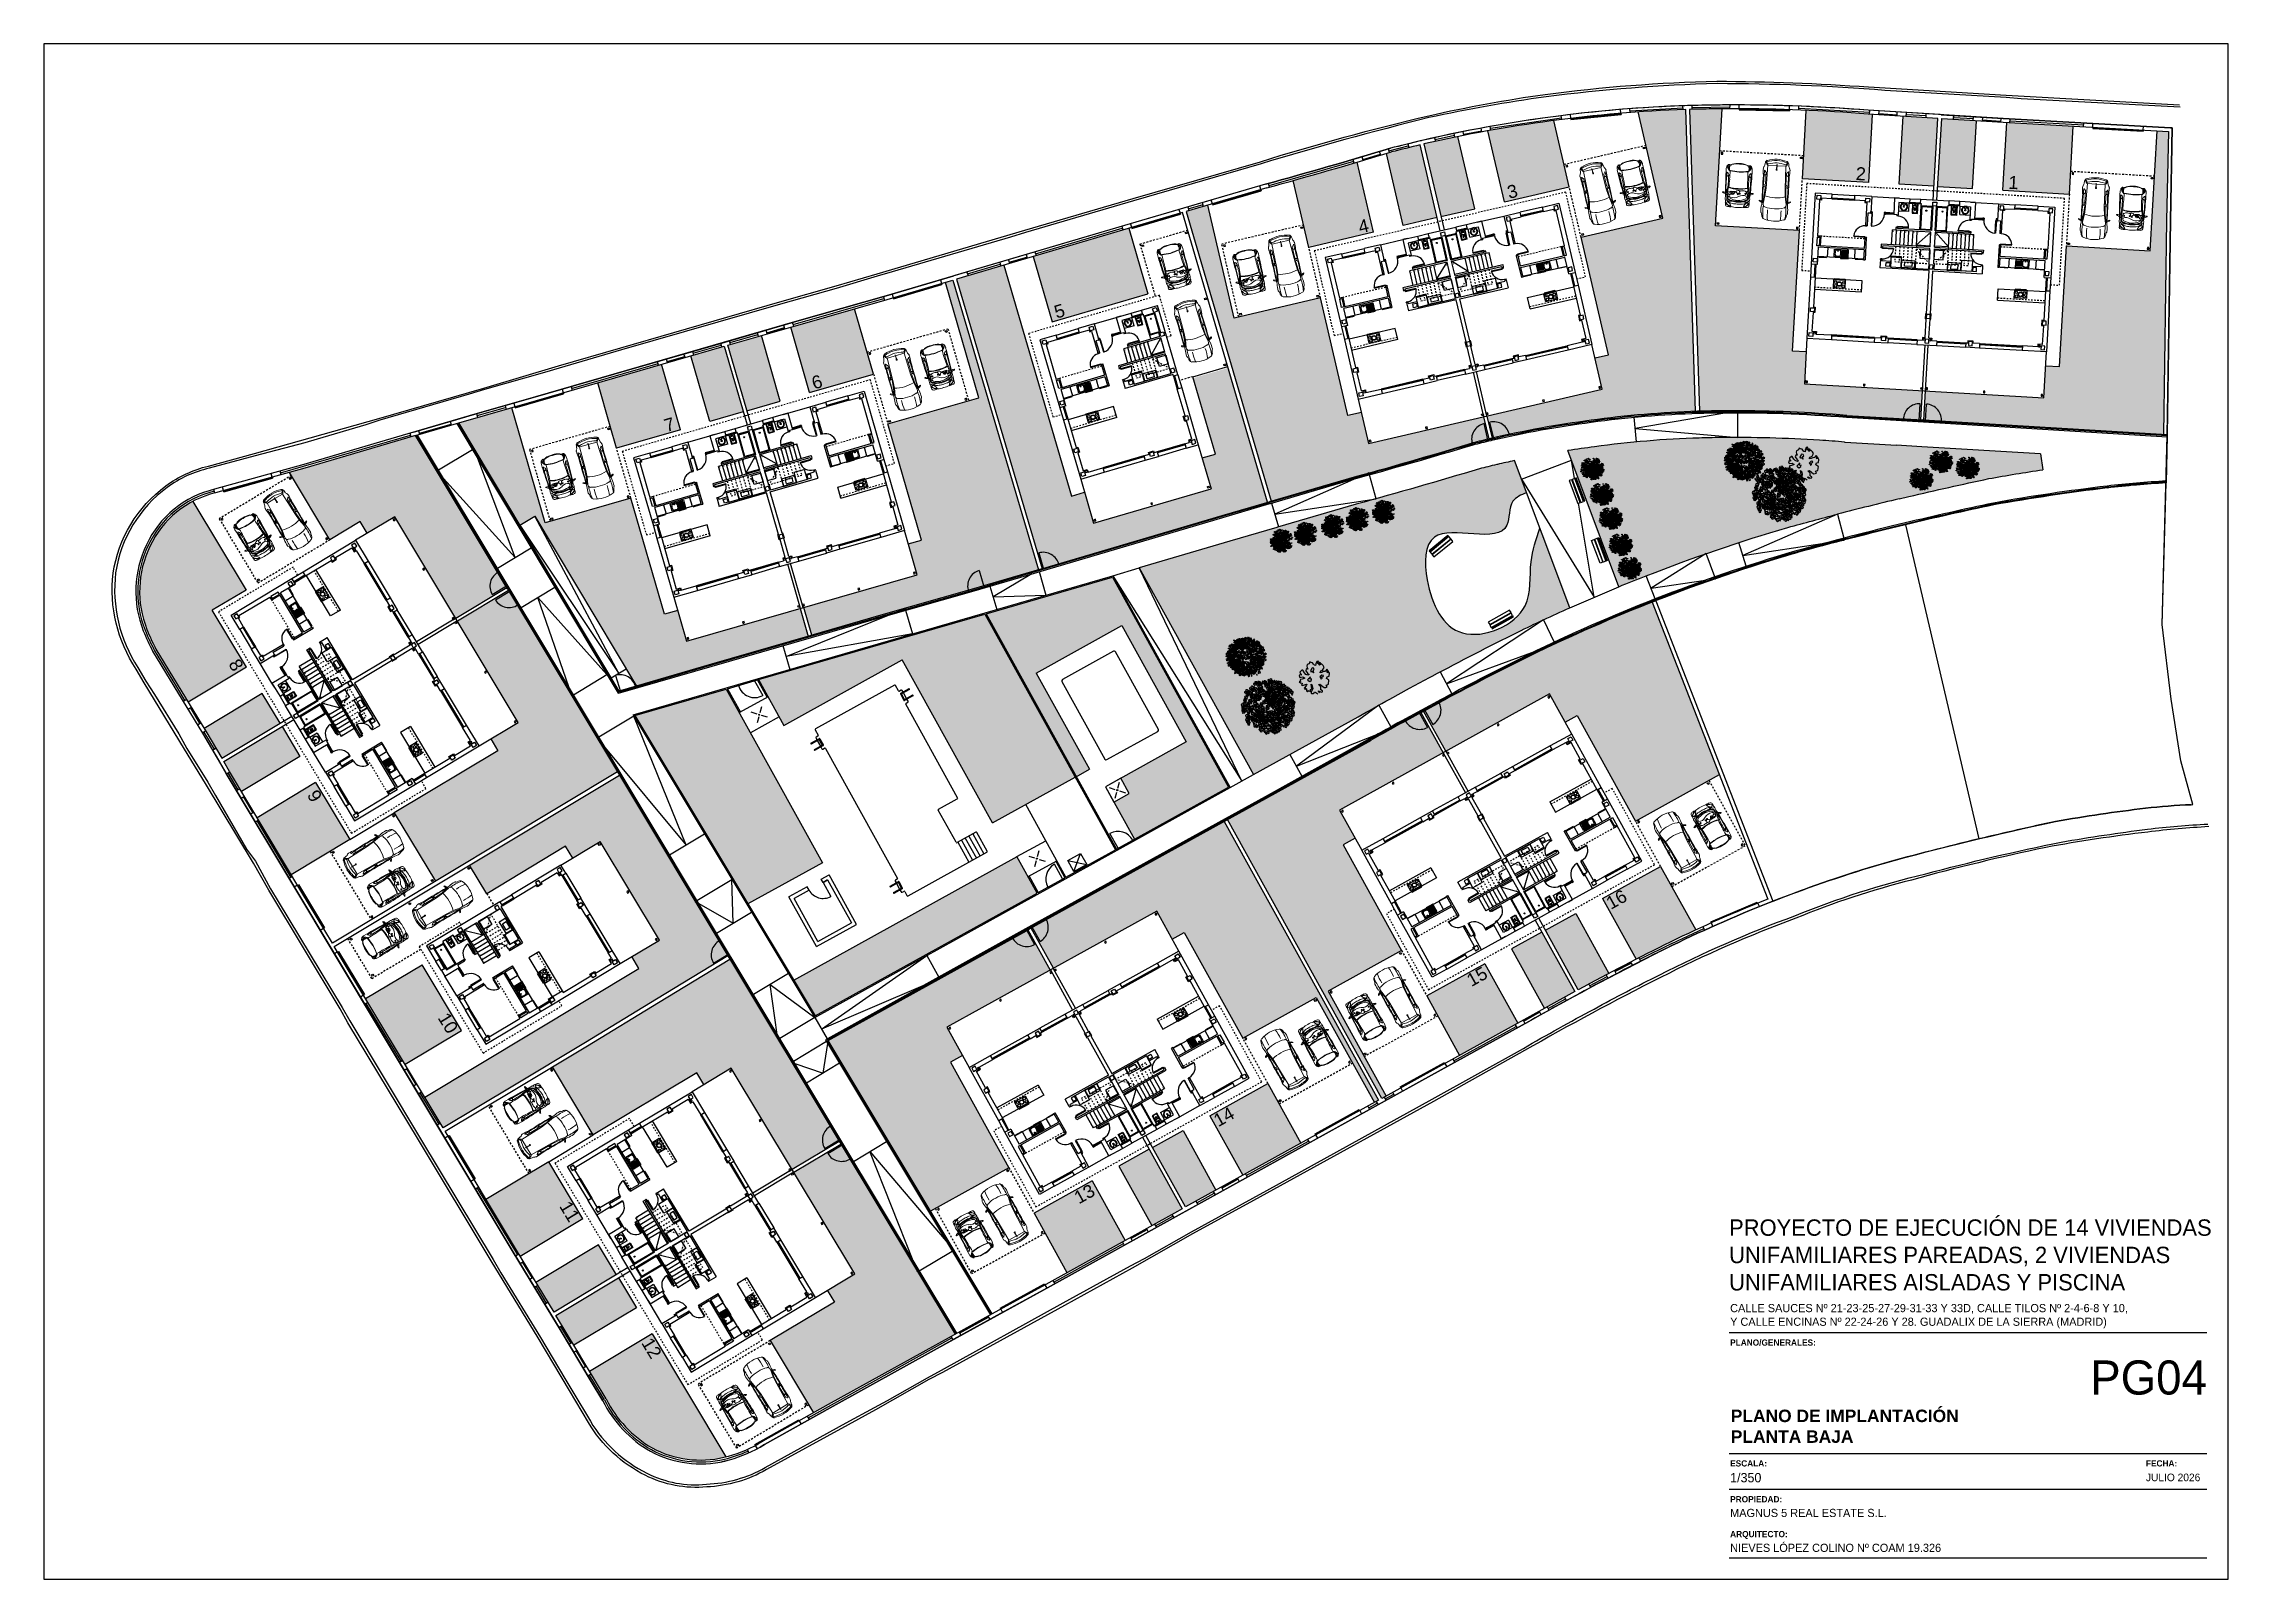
# Model space of a CAD drawing. Header units: millimetres. Extents: x 441061 to 442903, y 4515148 to 4515613.
# Drawn here: x 441584.4 to 441727.4, y 4515512.4 to 4515612.9 of the extents above; entities that cross this region are included whole.
import ezdxf
from ezdxf.enums import TextEntityAlignment as Align

# ---------------------------------------------------------------- set-up
doc = ezdxf.new("R2010")
doc.units = ezdxf.units.MM
for name, pattern in [('CONTINUA', [0]), ('PUNTOS2', [0.125, 0, -0.125]), ('RAYITAS', [0.375, 0.25, -0.125])]:
    doc.linetypes.add(name, pattern=pattern)
for name, color, linetype in [('01_ALBIZIA', 7, 'Continuous'), ('01_cipres', 7, 'Continuous'), ('01_mono BAJA', 2, 'Continuous'), ('01_photinia', 7, 'Continuous'), ('01_pinos', 7, 'Continuous'), ('01_piscinas', 254, 'Continuous'), ('01_proyección', 4, 'RAYITAS'), ('01_texto cartela', 5, 'Continuous'), ('ARBOL', 116, 'Continuous'), ('ARBOLES2', 98, 'Continuous')]:
    doc.layers.add(name, color=color, linetype=linetype)
doc.layers.add('01_cartela', color=6, linetype='Continuous', plot=False)
doc.layers.add('01_cesped', color=7, linetype='Continuous', true_color=0x659a66)
doc.layers.add('01_muebles_B', color=254, linetype='Continuous', lineweight=5)
doc.styles.add('Century Gothic', font='', dxfattribs={"height": 2})
doc.styles.add('Century Gothic_3', font='', dxfattribs={"height": 4.5})
doc.styles.add('Century Gothic_6', font='', dxfattribs={"height": 11})
doc.styles.add('Estilo1', font='swissel.ttf')
doc.styles.add('NIEVES2', font='sanss___.ttf')
doc.styles.add('NIEVES3', font='swisseb.ttf')
doc.styles.get('Century Gothic').set_extended_font_data('Century Gothic')
doc.styles.get('Century Gothic_3').set_extended_font_data('Century Gothic')
doc.styles.get('Century Gothic_6').set_extended_font_data('Century Gothic')

# ---------------------------------------------------------------- blocks, each defined once
blk = doc.blocks.new('A$C6A825EFA')
at = {"layer": '01_mono BAJA', "color": 254}
for p, q in [((1.1, 12.5, 0), (0, 12.5, 0)), ((0, 12.5, 0), (0, 7.85, 0)), ((0.3, 12.08, 0), (0.3, 9.71, 0)), ((0.42, 12.08), (0.3, 12.08)), ((1.1, 12.2, 0), (0.42, 12.2, 0)), ((0.42, 12.2), (0.42, 12.08)), ((1.1, 12.2, 0), (1.1, 12.5, 0)), ((1.1, 12.5, 0), (2.6, 12.5, 0)), ((1.1, 12.27, 0), (2.6, 12.27, 0)), ((1.1, 12.2, 0), (2.6, 12.2, 0)), ((1.15, 12.27, 0), (1.15, 12.2, 0)), ((1.15, 12.24, 0), (1.55, 12.24, 0)), ((1.15, 12.23, 0), (1.55, 12.23, 0)), ((1.55, 12.27, 0), (1.55, 12.2, 0)), ((1.6, 12.27, 0), (1.6, 12.2, 0)), ((1.65, 12.27, 0), (1.65, 12.2, 0)), ((1.65, 12.24, 0), (2.55, 12.24, 0)), ((1.65, 12.23, 0), (2.55, 12.23, 0)), ((2.55, 12.27, 0), (2.55, 12.2, 0)), ((3.7, 12.5, 0), (2.6, 12.5, 0)), ((2.6, 12.2, 0), (2.6, 12.5, 0)), ((3.27, 12.2, 0), (2.6, 12.2, 0)), ((3.27, 12.2), (3.27, 12.08)), ((3.27, 12.08), (3.4, 12.08)), ((3.4, 12.08, 0), (3.4, 10.61, 0)), ((3.7, 12.5, 0), (3.7, 11.4, 0)), ((3.7, 12.5, 0), (5.2, 12.5, 0)), ((3.79, 11.5, 0), (3.79, 11.44, 0)), ((4.58, 11.5, 0), (4.58, 11.44, 0)), ((4.67, 11.5, 0), (4.67, 11.4, 0)), ((5.2, 11.5, 0), (4.67, 11.5, 0)), ((4.72, 11.5, 0), (4.72, 11.4, 0)), ((5.15, 11.47, 0), (4.72, 11.47, 0)), ((5.15, 11.5, 0), (5.15, 11.4, 0)), ((5.5, 12.5, 0), (5.2, 12.5, 0)), ((5.2, 12.5, 0), (5.2, 11.4, 0)), ((5.2, 12.5, 0), (6.22, 12.5, 0)), ((5.5, 12.2, 0), (5.5, 11.37, 0)), ((6.22, 12.2, 0), (5.5, 12.2, 0)), ((6.17, 11.65, 0), (5.5, 11.65, 0)), ((5.74, 12.2, 0), (5.93, 12.2, 0)), ((5.74, 12.2, 0), (5.74, 12.18, 0)), ((5.85, 12.04, 0), (5.82, 12.04, 0)), ((5.93, 12.2, 0), (5.93, 12.18, 0)), ((6.17, 11.65, 0), (6.17, 12.2, 0)), ((6.22, 12.2, 0), (6.22, 12.5, 0)), ((6.22, 12.5, 0), (6.92, 12.5, 0)), ((6.22, 12.27, 0), (6.92, 12.27, 0)), ((6.22, 12.2, 0), (6.92, 12.2, 0)), ((6.27, 12.2, 0), (6.27, 12.27, 0)), ((6.27, 12.24, 0), (6.87, 12.24, 0)), ((6.27, 12.23, 0), (6.87, 12.23, 0)), ((6.41, 12.07, 0), (6.41, 12.2, 0)), ((6.44, 11.66, 0), (6.44, 11.87, 0)), ((6.49, 11.92, 0), (6.66, 11.92, 0)), ((6.49, 11.61, 0), (6.66, 11.61, 0)), ((6.53, 11.85, 0), (6.53, 11.79, 0)), ((6.54, 11.86, 0), (6.6, 11.86, 0)), ((6.61, 11.85, 0), (6.61, 11.79, 0)), ((6.71, 11.66, 0), (6.71, 11.87, 0)), ((6.74, 12.07, 0), (6.74, 12.2, 0)), ((6.87, 12.2, 0), (6.87, 12.27, 0)), ((6.92, 12.5, 0), (8.78, 12.5, 0)), ((6.92, 12.2, 0), (6.92, 12.5, 0)), ((6.97, 12.2, 0), (6.92, 12.2, 0)), ((6.97, 12.08, 0), (6.97, 12.2, 0)), ((7.72, 12.08, 0), (6.97, 12.08, 0)), ((7.72, 10.5, 0), (7.72, 12.08, 0)), ((7.97, 10.5, 0), (7.97, 12.08, 0)), ((7.97, 12.08, 0), (8.72, 12.08, 0)), ((8.72, 12.08, 0), (8.72, 12.2, 0)), ((8.72, 12.2, 0), (8.78, 12.2, 0)), ((8.78, 12.2, 0), (8.78, 12.5, 0)), ((9.48, 12.5, 0), (8.78, 12.5, 0)), ((9.48, 12.27, 0), (8.78, 12.27, 0)), ((9.48, 12.2, 0), (8.78, 12.2, 0)), ((8.83, 12.2, 0), (8.83, 12.27, 0)), ((9.43, 12.24, 0), (8.83, 12.24, 0)), ((9.43, 12.23, 0), (8.83, 12.23, 0)), ((8.96, 12.07, 0), (8.96, 12.2, 0)), ((8.99, 11.66, 0), (8.99, 11.87, 0)), ((9.21, 11.92, 0), (9.04, 11.92, 0)), ((9.21, 11.61, 0), (9.04, 11.61, 0)), ((9.09, 11.85, 0), (9.09, 11.79, 0)), ((9.16, 11.86, 0), (9.1, 11.86, 0)), ((9.17, 11.85, 0), (9.17, 11.79, 0)), ((9.26, 11.66, 0), (9.26, 11.87, 0)), ((9.29, 12.07, 0), (9.29, 12.2, 0)), ((9.43, 12.2, 0), (9.43, 12.27, 0)), ((10.5, 12.5, 0), (9.48, 12.5, 0)), ((9.48, 12.2, 0), (9.48, 12.5, 0)), ((9.48, 12.2, 0), (10.2, 12.2, 0)), ((9.52, 11.65, 0), (9.52, 12.2, 0)), ((9.52, 11.65, 0), (10.2, 11.65, 0)), ((9.96, 12.2, 0), (9.77, 12.2, 0)), ((9.77, 12.2, 0), (9.77, 12.18, 0)), ((9.85, 12.04, 0), (9.88, 12.04, 0)), ((9.96, 12.2, 0), (9.96, 12.18, 0)), ((10.2, 12.5, 0), (10.5, 12.5, 0)), ((10.2, 12.2, 0), (10.2, 11.37, 0)), ((10.5, 12.5, 0), (10.5, 11.4, 0)), ((10.5, 12.5, 0), (12, 12.5, 0)), ((10.5, 11.5, 0), (11.03, 11.5, 0)), ((10.55, 11.5, 0), (10.55, 11.4, 0)), ((10.55, 11.47, 0), (10.98, 11.47, 0)), ((10.98, 11.5, 0), (10.98, 11.4, 0)), ((11.03, 11.5, 0), (11.03, 11.4, 0)), ((11.12, 11.5, 0), (11.12, 11.44, 0)), ((11.91, 11.5, 0), (11.91, 11.44, 0)), ((12, 12.5, 0), (13.1, 12.5, 0)), ((12, 12.5, 0), (12, 11.4, 0)), ((12.3, 12.08, 0), (12.3, 10.61, 0)), ((12.42, 12.08), (12.3, 12.08)), ((12.42, 12.2, 0), (13.1, 12.2, 0)), ((12.42, 12.2), (12.42, 12.08)), ((13.1, 12.2, 0), (13.1, 12.5, 0)), ((14.6, 12.5, 0), (13.1, 12.5, 0)), ((14.6, 12.27, 0), (13.1, 12.27, 0)), ((14.6, 12.2, 0), (13.1, 12.2, 0)), ((13.15, 12.27, 0), (13.15, 12.2, 0)), ((14.05, 12.24, 0), (13.15, 12.24, 0)), ((14.05, 12.23, 0), (13.15, 12.23, 0)), ((14.05, 12.27, 0), (14.05, 12.2, 0)), ((14.1, 12.27, 0), (14.1, 12.2, 0)), ((14.15, 12.27, 0), (14.15, 12.2, 0)), ((14.55, 12.24, 0), (14.15, 12.24, 0)), ((14.55, 12.23, 0), (14.15, 12.23, 0)), ((14.55, 12.27, 0), (14.55, 12.2, 0)), ((14.6, 12.5, 0), (15.7, 12.5, 0)), ((14.6, 12.2, 0), (14.6, 12.5, 0)), ((14.6, 12.2, 0), (15.27, 12.2, 0)), ((15.27, 12.2), (15.27, 12.08)), ((15.27, 12.08), (15.4, 12.08)), ((15.32, 12.2, 0), (15.32, 12.12, 0)), ((15.32, 12.12, 0), (15.4, 12.12, 0)), ((15.4, 12.08, 0), (15.4, 9.71, 0)), ((15.7, 12.5, 0), (15.7, 7.85, 0)), ((3.4, 10.61, 0), (3.5, 10.61, 0)), ((3.4, 10.56, 0), (3.4, 10.61, 0)), ((3.4, 10.56, 0), (3.5, 10.56, 0)), ((3.7, 11.4, 0), (3.5, 11.4, 0)), ((3.5, 11.4, 0), (3.5, 10.61, 0)), ((3.5, 10.61, 0), (3.5, 10.56, 0)), ((3.71, 11.4, 0), (3.77, 11.4, 0)), ((3.77, 11.43, 0), (3.77, 11.4, 0)), ((4.6, 11.43, 0), (4.6, 11.4, 0)), ((5.2, 11.4, 0), (4.67, 11.4, 0)), ((5.15, 11.43, 0), (4.72, 11.43, 0)), ((5.18, 9.42, 0), (5.18, 10.4, 0)), ((5.4, 10.4, 0), (5.18, 10.4, 0)), ((5.4, 11.4, 0), (5.2, 11.4, 0)), ((5.4, 11.4, 0), (5.4, 11.37, 0)), ((5.5, 11.37, 0), (5.4, 11.37, 0)), ((5.4, 11.37, 0), (5.4, 11.32, 0)), ((5.5, 11.32, 0), (5.4, 11.32, 0)), ((6.22, 10.59, 0), (5.4, 10.59, 0)), ((5.4, 10.59, 0), (5.4, 10.54, 0)), ((5.4, 10.54, 0), (5.4, 10.4, 0)), ((5.5, 10.54, 0), (5.4, 10.54, 0)), ((7.7, 10.4, 0), (5.4, 10.4, 0)), ((5.45, 9.42, 0), (5.45, 10.4, 0)), ((5.5, 11.32, 0), (5.5, 11.37, 0)), ((5.5, 10.54, 0), (5.5, 10.63, 0)), ((6.22, 10.63, 0), (5.5, 10.63, 0)), ((5.5, 10.54, 0), (5.5, 10.5, 0)), ((7.72, 10.5, 0), (5.5, 10.5, 0)), ((5.72, 9.42, 0), (5.72, 10.4, 0)), ((5.99, 9.42, 0), (5.99, 10.4, 0)), ((6.22, 10.59, 0), (6.22, 10.63, 0)), ((6.26, 9.42, 0), (6.26, 10.4, 0)), ((6.53, 9.42, 0), (6.53, 10.4, 0)), ((6.8, 9.42, 0), (6.8, 10.4, 0)), ((6.8, 9.5, 0), (7.7, 10.4, 0)), ((7.7, 9.42, 0), (7.7, 10.4, 0)), ((8, 10.4, 0), (10.3, 10.4, 0)), ((8, 9.42, 0), (8, 10.4, 0)), ((8.9, 9.5, 0), (8, 10.4, 0)), ((8.02, 10.5, 0), (10.2, 10.5, 0)), ((8.9, 9.42, 0), (8.9, 10.4, 0)), ((9.17, 9.42, 0), (9.17, 10.4, 0)), ((9.44, 9.42, 0), (9.44, 10.4, 0)), ((9.48, 10.59, 0), (9.48, 10.63, 0)), ((9.48, 10.63, 0), (10.2, 10.63, 0)), ((9.48, 10.59, 0), (10.3, 10.59, 0)), ((9.71, 9.42, 0), (9.71, 10.4, 0)), ((9.98, 9.42, 0), (9.98, 10.4, 0)), ((10.2, 11.37, 0), (10.3, 11.37, 0)), ((10.2, 11.32, 0), (10.2, 11.37, 0)), ((10.2, 11.32, 0), (10.3, 11.32, 0)), ((10.2, 10.54, 0), (10.2, 10.63, 0)), ((10.2, 10.54, 0), (10.2, 10.5, 0)), ((10.2, 10.54, 0), (10.3, 10.54, 0)), ((10.25, 9.42, 0), (10.25, 10.4, 0)), ((10.3, 11.4, 0), (10.5, 11.4, 0)), ((10.3, 11.4, 0), (10.3, 11.37, 0)), ((10.3, 11.37, 0), (10.3, 11.32, 0)), ((10.3, 10.59, 0), (10.3, 10.54, 0)), ((10.3, 10.54, 0), (10.3, 10.4, 0)), ((10.3, 10.4, 0), (10.52, 10.4, 0)), ((10.5, 11.4, 0), (11.03, 11.4, 0)), ((10.52, 9.42, 0), (10.52, 10.4, 0)), ((10.55, 11.43, 0), (10.98, 11.43, 0)), ((11.1, 11.43, 0), (11.1, 11.4, 0)), ((11.93, 11.43, 0), (11.93, 11.4, 0)), ((11.99, 11.4, 0), (11.93, 11.4, 0)), ((12, 11.4, 0), (12.2, 11.4, 0)), ((12.2, 11.4, 0), (12.2, 10.61, 0)), ((12.3, 10.61, 0), (12.2, 10.61, 0)), ((12.2, 10.61, 0), (12.2, 10.56, 0)), ((12.3, 10.56, 0), (12.2, 10.56, 0)), ((12.3, 10.56, 0), (12.3, 10.61, 0)), ((0.52, 9.71, 0), (0.3, 9.71, 0)), ((3.4, 8.98, 0), (0.42, 8.98, 0)), ((0.42, 7.85, 0), (0.42, 8.98, 0)), ((0.52, 9.71, 0), (0.52, 9.08, 0)), ((3.4, 9.08, 0), (0.52, 9.08, 0)), ((1.02, 8.98, 0), (1.02, 8.38, 0)), ((1.46, 8.43, 0), (1.46, 8.92, 0)), ((1.46, 8.92, 0), (2.36, 8.92, 0)), ((1.92, 8.85, 0), (2.32, 8.85, 0)), ((1.92, 8.83, 0), (2.32, 8.83, 0)), ((1.92, 8.8, 0), (2.32, 8.8, 0)), ((1.92, 8.78, 0), (2.32, 8.78, 0)), ((1.92, 8.75, 0), (2.32, 8.75, 0)), ((1.92, 8.73, 0), (2.32, 8.73, 0)), ((1.92, 8.7, 0), (2.32, 8.7, 0)), ((1.92, 8.68, 0), (2.32, 8.68, 0)), ((1.92, 8.65, 0), (2.32, 8.65, 0)), ((1.92, 8.63, 0), (2.32, 8.63, 0)), ((1.92, 8.6, 0), (2.32, 8.6, 0)), ((2.36, 8.92, 0), (2.36, 8.43, 0)), ((2.68, 9.83, 0), (2.68, 9.87, 0)), ((2.68, 9.87, 0), (3.4, 9.87, 0)), ((2.68, 9.83, 0), (3.5, 9.83, 0)), ((2.8, 8.98, 0), (2.8, 8.38, 0)), ((3.4, 9.78, 0), (3.4, 9.87, 0)), ((3.4, 9.78, 0), (3.4, 9.08, 0)), ((3.4, 9.78, 0), (3.5, 9.78, 0)), ((3.4, 8.98, 0), (3.4, 8.33, 0)), ((3.5, 9.83, 0), (3.5, 9.78, 0)), ((3.5, 9.78, 0), (3.5, 8.33, 0)), ((7.7, 9.42, 0), (4.5, 9.42, 0)), ((4.5, 9.42, 0), (4.5, 9.24, 0)), ((4.5, 9.42, 0), (4.5, 9.24, 0)), ((4.6, 9.24, 0), (4.5, 9.24, 0)), ((4.5, 9.19, 0), (4.5, 9.24, 0)), ((5.32, 9.19, 0), (4.5, 9.19, 0)), ((7.7, 9.32, 0), (4.6, 9.32, 0)), ((4.6, 9.32, 0), (4.6, 9.24, 0)), ((4.6, 9.32, 0), (4.6, 9.24, 0)), ((4.6, 9.24, 0), (4.6, 9.14, 0)), ((5.32, 9.14, 0), (4.6, 9.14, 0)), ((5.88, 8.6, 0), (5.18, 8.6, 0)), ((5.32, 9.19, 0), (5.32, 9.14, 0)), ((6.8, 9.5, 0), (7.7, 9.5, 0)), ((7.7, 8.33, 0), (7.7, 9.32, 0)), ((8.9, 9.5, 0), (8, 9.5, 0)), ((8, 9.42, 0), (11.2, 9.42, 0)), ((8, 8.33, 0), (8, 9.32, 0)), ((8, 9.32, 0), (11.1, 9.32, 0)), ((10.38, 9.19, 0), (10.38, 9.14, 0)), ((10.38, 9.19, 0), (11.2, 9.19, 0)), ((10.38, 9.14, 0), (11.1, 9.14, 0)), ((11.1, 9.32, 0), (11.1, 9.24, 0)), ((11.1, 9.32, 0), (11.1, 9.24, 0)), ((11.1, 9.24, 0), (11.2, 9.24, 0)), ((11.1, 9.24, 0), (11.1, 9.14, 0)), ((11.2, 9.42, 0), (11.2, 9.24, 0)), ((11.2, 9.42, 0), (11.2, 9.24, 0)), ((11.2, 9.19, 0), (11.2, 9.24, 0)), ((13.02, 9.83, 0), (12.2, 9.83, 0)), ((12.2, 9.83, 0), (12.2, 9.78, 0)), ((12.2, 9.78, 0), (12.2, 8.33, 0)), ((12.3, 9.78, 0), (12.2, 9.78, 0)), ((12.3, 9.78, 0), (12.3, 9.87, 0)), ((13.02, 9.87, 0), (12.3, 9.87, 0)), ((12.3, 9.78, 0), (12.3, 9.08, 0)), ((12.3, 9.08, 0), (15.18, 9.08, 0)), ((12.3, 8.98, 0), (15.27, 8.98, 0)), ((12.3, 8.98, 0), (12.3, 8.33, 0)), ((12.9, 8.98, 0), (12.9, 8.38, 0)), ((13.02, 9.83, 0), (13.02, 9.87, 0)), ((13.34, 8.92, 0), (13.34, 8.43, 0)), ((14.24, 8.92, 0), (13.34, 8.92, 0)), ((13.78, 8.85, 0), (13.38, 8.85, 0)), ((13.78, 8.83, 0), (13.38, 8.83, 0)), ((13.78, 8.8, 0), (13.38, 8.8, 0)), ((13.78, 8.78, 0), (13.38, 8.78, 0)), ((13.78, 8.75, 0), (13.38, 8.75, 0)), ((13.78, 8.73, 0), (13.38, 8.73, 0)), ((13.78, 8.7, 0), (13.38, 8.7, 0)), ((13.78, 8.68, 0), (13.38, 8.68, 0)), ((13.78, 8.65, 0), (13.38, 8.65, 0)), ((13.78, 8.63, 0), (13.38, 8.63, 0)), ((13.78, 8.6, 0), (13.38, 8.6, 0)), ((14.24, 8.43, 0), (14.24, 8.92, 0)), ((14.68, 8.98, 0), (14.68, 8.38, 0)), ((15.18, 9.71, 0), (15.18, 9.08, 0)), ((15.18, 9.71, 0), (15.4, 9.71, 0)), ((15.27, 7.85, 0), (15.27, 8.98, 0)), ((0.42, 7.85, 0), (0, 7.85, 0)), ((0, 7.85, 0), (0, 7, 0)), ((0.23, 7.85, 0), (0.23, 7, 0)), ((0.23, 7.81, 0), (0.3, 7.81, 0)), ((0.26, 7.05, 0), (0.26, 7.81, 0)), ((0.27, 7.05, 0), (0.27, 7.81, 0)), ((0.3, 7.85, 0), (0.3, 7, 0)), ((3.4, 8.38, 0), (0.42, 8.38, 0)), ((2.36, 8.43, 0), (1.46, 8.43, 0)), ((1.92, 8.58, 0), (2.32, 8.58, 0)), ((1.92, 8.55, 0), (2.32, 8.55, 0)), ((1.92, 8.53, 0), (2.32, 8.53, 0)), ((1.92, 8.5, 0), (2.32, 8.5, 0)), ((3.4, 8.33, 0), (3.5, 8.33, 0)), ((4.5, 8.41, 0), (4.5, 8.46, 0)), ((4.6, 8.46, 0), (4.5, 8.46, 0)), ((4.5, 8.41, 0), (4.5, 7.87, 0)), ((4.6, 8.41, 0), (4.5, 8.41, 0)), ((7.72, 7.87, 0), (4.5, 7.87, 0)), ((4.6, 8.46, 0), (4.6, 8.41, 0)), ((4.6, 8.41, 0), (4.6, 8.33, 0)), ((5.18, 8.33, 0), (4.6, 8.33, 0)), ((5.18, 8.33, 0), (5.18, 7.97, 0)), ((5.18, 7.97, 0), (7.67, 7.97, 0)), ((5.9, 7.99, 0), (5.9, 8.47, 0)), ((5.9, 7.99, 0), (6.77, 7.99, 0)), ((6.77, 7.99, 0), (6.77, 8.47, 0)), ((7.7, 8.33, 0), (7.67, 8.33, 0)), ((7.7, 8.33, 0), (7.67, 8.33, 0)), ((7.67, 8.33, 0), (7.67, 7.97, 0)), ((7.72, 5.05, 0), (7.72, 7.87, 0)), ((7.97, 5.05, 0), (7.97, 7.87, 0)), ((7.97, 7.87, 0), (11.2, 7.87, 0)), ((8, 8.33, 0), (8.02, 8.33, 0)), ((8, 8.33, 0), (8.02, 8.33, 0)), ((8.02, 8.33, 0), (8.02, 7.97, 0)), ((10.52, 7.97, 0), (8.02, 7.97, 0)), ((8.93, 7.99, 0), (8.93, 8.47, 0)), ((9.8, 7.99, 0), (8.93, 7.99, 0)), ((9.8, 7.99, 0), (9.8, 8.47, 0)), ((10.52, 8.33, 0), (11.1, 8.33, 0)), ((10.52, 8.33, 0), (10.52, 7.97, 0)), ((11.1, 8.46, 0), (11.1, 8.41, 0)), ((11.1, 8.46, 0), (11.2, 8.46, 0)), ((11.1, 8.41, 0), (11.1, 8.33, 0)), ((11.1, 8.41, 0), (11.2, 8.41, 0)), ((11.2, 8.41, 0), (11.2, 8.46, 0)), ((11.2, 8.41, 0), (11.2, 7.87, 0)), ((12.3, 8.33, 0), (12.2, 8.33, 0)), ((12.3, 8.38, 0), (15.27, 8.38, 0)), ((13.34, 8.43, 0), (14.24, 8.43, 0)), ((13.78, 8.58, 0), (13.38, 8.58, 0)), ((13.78, 8.55, 0), (13.38, 8.55, 0)), ((13.78, 8.53, 0), (13.38, 8.53, 0)), ((13.78, 8.5, 0), (13.38, 8.5, 0)), ((15.27, 7.85, 0), (15.7, 7.85, 0)), ((15.4, 7.85, 0), (15.4, 7, 0)), ((15.47, 7.81, 0), (15.4, 7.81, 0)), ((15.43, 7.05, 0), (15.43, 7.81, 0)), ((15.44, 7.05, 0), (15.44, 7.81, 0)), ((15.47, 7.85, 0), (15.47, 7, 0)), ((15.7, 7.85, 0), (15.7, 7, 0)), ((0.3, 7, 0), (0, 7, 0)), ((0, 7, 0), (0, 3, 0)), ((0.23, 7.05, 0), (0.3, 7.05, 0)), ((0.3, 7, 0), (0.3, 5.05, 0)), ((3.4, 6.95, 0), (0.3, 6.95, 0)), ((3.4, 6.2, 0), (0.3, 6.2, 0)), ((3.4, 6.2, 0), (3.4, 6.95, 0)), ((12.3, 6.95, 0), (15.4, 6.95, 0)), ((12.3, 6.2, 0), (12.3, 6.95, 0)), ((12.3, 6.2, 0), (15.4, 6.2, 0)), ((15.47, 7.05, 0), (15.4, 7.05, 0)), ((15.4, 7, 0), (15.7, 7, 0)), ((15.4, 7, 0), (15.4, 5.05, 0)), ((15.7, 7, 0), (15.7, 3, 0)), ((0.3, 4.7, 0), (0.3, 3.47, 0)), ((7.67, 4.7, 0), (7.67, 5.05, 0)), ((7.67, 5.05, 0), (7.72, 5.05, 0)), ((7.72, 4.7, 0), (7.67, 4.7, 0)), ((7.72, 3.47, 0), (7.72, 4.7, 0)), ((8.02, 5.05, 0), (7.97, 5.05, 0)), ((7.97, 3.47, 0), (7.97, 4.7, 0)), ((7.97, 4.7, 0), (8.02, 4.7, 0)), ((8.02, 4.7, 0), (8.02, 5.05, 0)), ((15.4, 4.7, 0), (15.4, 3.47, 0)), ((0, 3, 0), (1.6, 3, 0)), ((0, 3), (0, 0, 0)), ((0.3, 3.47, 0), (0.59, 3.47, 0)), ((0.59, 3.47, 0), (0.59, 3.3, 0)), ((0.59, 3.3, 0), (1.6, 3.3, 0)), ((1.6, 3.3, 0), (1.6, 3, 0)), ((4.4, 3.3, 0), (1.6, 3.3, 0)), ((4.4, 3.23, 0), (1.6, 3.23, 0)), ((1.6, 3, 0), (4.4, 3, 0)), ((1.65, 3.3, 0), (1.65, 3.23, 0)), ((1.65, 3.27, 0), (3.35, 3.27, 0)), ((1.65, 3.26, 0), (3.35, 3.26, 0)), ((3.35, 3.3, 0), (3.35, 3.23, 0)), ((3.4, 3.3, 0), (3.4, 3.23, 0)), ((3.45, 3.3, 0), (3.45, 3.23, 0)), ((4.35, 3.27, 0), (3.45, 3.27, 0)), ((4.35, 3.26, 0), (3.45, 3.26, 0)), ((4.35, 3.3, 0), (4.35, 3.23, 0)), ((4.4, 3.3, 0), (4.4, 3, 0)), ((4.4, 3.3, 0), (4.83, 3.3, 0)), ((4.4, 3, 0), (5.3, 3, 0)), ((5.3, 3.3, 0), (5.18, 3.3, 0)), ((7.2, 3.3, 0), (5.3, 3.3, 0)), ((5.3, 3.3, 0), (5.3, 3, 0)), ((7.2, 3.23, 0), (5.3, 3.23, 0)), ((7.2, 3, 0), (5.3, 3, 0)), ((5.35, 3.3, 0), (5.35, 3.23, 0)), ((5.35, 3.27, 0), (6.15, 3.27, 0)), ((5.35, 3.26, 0), (6.15, 3.26, 0)), ((6.15, 3.3, 0), (6.15, 3.23, 0)), ((6.2, 3.3, 0), (6.2, 3.23, 0)), ((6.25, 3.3, 0), (6.25, 3.23, 0)), ((7.15, 3.27, 0), (6.25, 3.27, 0)), ((7.15, 3.26, 0), (6.25, 3.26, 0)), ((7.15, 3.3, 0), (7.15, 3.23, 0)), ((7.2, 3.3, 0), (7.55, 3.3, 0)), ((7.2, 3.3, 0), (7.2, 3, 0)), ((7.2, 3, 0), (8.5, 3, 0)), ((7.72, 3.47, 0), (7.55, 3.47, 0)), ((7.55, 3.47, 0), (7.55, 3.3, 0)), ((7.75, 0, 0), (7.75, 3, 0)), ((7.95, 0, 0), (7.95, 3, 0)), ((7.97, 3.47, 0), (8.15, 3.47, 0)), ((8.15, 3.47, 0), (8.15, 3.3, 0)), ((8.5, 3.3, 0), (8.15, 3.3, 0)), ((8.5, 3.3, 0), (10.4, 3.3, 0)), ((8.5, 3.3, 0), (8.5, 3, 0)), ((8.5, 3.23, 0), (10.4, 3.23, 0)), ((8.5, 3, 0), (10.4, 3, 0)), ((8.55, 3.3, 0), (8.55, 3.23, 0)), ((8.55, 3.27, 0), (9.45, 3.27, 0)), ((8.55, 3.26, 0), (9.45, 3.26, 0)), ((9.45, 3.3, 0), (9.45, 3.23, 0)), ((9.5, 3.3, 0), (9.5, 3.23, 0)), ((9.55, 3.3, 0), (9.55, 3.23, 0)), ((10.35, 3.27, 0), (9.55, 3.27, 0)), ((10.35, 3.26, 0), (9.55, 3.26, 0)), ((10.35, 3.3, 0), (10.35, 3.23, 0)), ((10.4, 3.3, 0), (10.4, 3, 0)), ((10.4, 3.3, 0), (10.52, 3.3, 0)), ((11.3, 3, 0), (10.4, 3, 0)), ((11.3, 3.3, 0), (10.87, 3.3, 0)), ((11.3, 3.3, 0), (11.3, 3, 0)), ((11.3, 3.3, 0), (14.1, 3.3, 0)), ((11.3, 3.23, 0), (14.1, 3.23, 0)), ((14.1, 3, 0), (11.3, 3, 0)), ((11.35, 3.3, 0), (11.35, 3.23, 0)), ((11.35, 3.27, 0), (12.25, 3.27, 0)), ((11.35, 3.26, 0), (12.25, 3.26, 0)), ((12.25, 3.3, 0), (12.25, 3.23, 0)), ((12.3, 3.3, 0), (12.3, 3.23, 0)), ((12.35, 3.3, 0), (12.35, 3.23, 0)), ((14.05, 3.27, 0), (12.35, 3.27, 0)), ((14.05, 3.26, 0), (12.35, 3.26, 0)), ((14.05, 3.3, 0), (14.05, 3.23, 0)), ((15.11, 3.3, 0), (14.1, 3.3, 0)), ((14.1, 3.3, 0), (14.1, 3, 0)), ((15.7, 3, 0), (14.1, 3, 0)), ((15.4, 3.47, 0), (15.11, 3.47, 0)), ((15.11, 3.47, 0), (15.11, 3.3, 0)), ((15.7, 0, 0), (15.7, 3)), ((0, 0, 0), (15.7, 0, 0))]:
    blk.add_line(p, q, dxfattribs=at)
for points in [[(0.37, 12.12), (0.12, 12.12), (0.12, 12.37), (0.37, 12.37), (0.37, 12.12)], [(3.57, 12.12), (3.32, 12.12), (3.32, 12.37), (3.57, 12.37), (3.57, 12.12)], [(7.72, 12.37), (7.97, 12.37), (7.97, 12.12), (7.72, 12.12), (7.72, 12.37)], [(12.12, 12.12), (12.37, 12.12), (12.37, 12.37), (12.12, 12.37), (12.12, 12.12)], [(15.32, 12.12), (15.57, 12.12), (15.57, 12.37), (15.32, 12.37), (15.32, 12.12)], [(0.37, 8), (0.12, 8), (0.12, 8.25), (0.37, 8.25), (0.37, 8)], [(5.13, 8), (4.88, 8), (4.88, 8.25), (5.13, 8.25), (5.13, 8)], [(7.72, 8), (7.97, 8), (7.97, 8.25), (7.72, 8.25), (7.72, 8)], [(10.57, 8), (10.82, 8), (10.82, 8.25), (10.57, 8.25), (10.57, 8)], [(15.32, 8), (15.57, 8), (15.57, 8.25), (15.32, 8.25), (15.32, 8)], [(0.37, 4.75), (0.12, 4.75), (0.12, 5), (0.37, 5), (0.37, 4.75)], [(7.72, 4.75), (7.97, 4.75), (7.97, 5), (7.72, 5), (7.72, 4.75)], [(15.32, 4.75), (15.57, 4.75), (15.57, 5), (15.32, 5), (15.32, 4.75)], [(0.37, 3.13), (0.12, 3.13), (0.12, 3.38), (0.37, 3.38), (0.37, 3.13)], [(5.13, 3.13), (4.88, 3.13), (4.88, 3.38), (5.13, 3.38), (5.13, 3.13)], [(7.72, 3.13), (7.97, 3.13), (7.97, 3.38), (7.72, 3.38), (7.72, 3.13)], [(10.57, 3.13), (10.82, 3.13), (10.82, 3.38), (10.57, 3.38), (10.57, 3.13)], [(15.32, 3.13), (15.57, 3.13), (15.57, 3.38), (15.32, 3.38), (15.32, 3.13)], [(3.97, 0.2), (3.87, 0.2), (3.87, 0.1), (3.97, 0.1)], [(11.83, 0.2), (11.73, 0.2), (11.73, 0.1), (11.83, 0.1)]]:
    blk.add_lwpolyline(points, close=True, dxfattribs=at)
at = {"layer": '01_mono BAJA', "color": 254, "elevation": 0}
for points in [[(3.79, 11.51), (3.79, 11.5), (3.7, 11.5), (3.7, 11.51)], [(3.77, 11.4), (3.7, 11.4), (3.7, 11.5), (3.77, 11.5)], [(3.79, 11.44), (3.79, 11.43), (3.77, 11.43), (3.77, 11.44)], [(4.58, 11.51), (4.58, 11.5), (4.67, 11.5), (4.67, 11.51)], [(4.58, 11.44), (4.58, 11.43), (4.6, 11.43), (4.6, 11.44)], [(6.97, 12.08), (7.72, 12.08), (7.72, 10.5), (6.97, 10.5)], [(7.02, 12.03), (7.67, 12.03), (7.67, 10.55), (7.02, 10.55)], [(8.72, 12.08), (7.97, 12.08), (7.97, 10.5), (8.72, 10.5)], [(8.68, 12.03), (8.02, 12.03), (8.02, 10.55), (8.68, 10.55)], [(11.12, 11.51), (11.12, 11.5), (11.03, 11.5), (11.03, 11.51)], [(11.12, 11.44), (11.12, 11.43), (11.1, 11.43), (11.1, 11.44)], [(11.91, 11.51), (11.91, 11.5), (12, 11.5), (12, 11.51)], [(11.91, 11.44), (11.91, 11.43), (11.93, 11.43), (11.93, 11.44)], [(11.93, 11.4), (12, 11.4), (12, 11.5), (11.93, 11.5)], [(3.77, 11.4), (3.77, 11.39), (3.7, 11.39), (3.7, 11.4)], [(3.77, 11.39), (3.77, 10.57), (3.81, 10.57), (3.81, 11.39)], [(4.6, 11.4), (4.6, 11.39), (4.67, 11.39), (4.67, 11.4)], [(11.1, 11.4), (11.1, 11.39), (11.03, 11.39), (11.03, 11.4)], [(11.93, 11.39), (11.93, 10.57), (11.89, 10.57), (11.89, 11.39)], [(11.93, 11.4), (11.93, 11.39), (12, 11.39), (12, 11.4)], [(0.3, 9.64), (0.45, 9.64), (0.45, 9.08), (0.3, 9.08)], [(5.18, 8.67), (5.18, 7.97), (5.88, 7.97), (5.88, 8.67)], [(7.1, 9.23), (7.7, 9.23), (7.7, 8.63), (7.1, 8.63)], [(8.6, 9.23), (8, 9.23), (8, 8.63), (8.6, 8.63)], [(10.52, 8.67), (10.52, 7.97), (9.82, 7.97), (9.82, 8.67)], [(15.4, 9.64), (15.25, 9.64), (15.25, 9.08), (15.4, 9.08)], [(0.48, 8.36), (0.48, 8.34), (0.98, 8.34), (0.98, 8.36)], [(1.89, 8.36), (1.89, 8.34), (2.39, 8.34), (2.39, 8.36)], [(2.85, 8.36), (2.85, 8.34), (3.35, 8.34), (3.35, 8.36)], [(5.88, 8.47), (6.8, 8.47), (6.8, 7.97), (5.88, 7.97)], [(6.1, 8.36), (6.58, 8.36), (6.58, 8.08), (6.1, 8.08)], [(9.82, 8.47), (8.9, 8.47), (8.9, 7.97), (9.82, 7.97)], [(9.6, 8.36), (9.12, 8.36), (9.12, 8.08), (9.6, 8.08)], [(12.85, 8.36), (12.85, 8.34), (12.35, 8.34), (12.35, 8.36)], [(13.81, 8.36), (13.81, 8.34), (13.31, 8.34), (13.31, 8.36)], [(15.22, 8.36), (15.22, 8.34), (14.72, 8.34), (14.72, 8.36)], [(1.51, 6.41), (2.31, 6.41), (2.31, 6.91), (1.51, 6.91)], [(2.28, 6.97), (1.55, 6.97), (1.55, 6.99), (2.28, 6.99)], [(14.19, 6.41), (13.39, 6.41), (13.39, 6.91), (14.19, 6.91)], [(13.42, 6.97), (14.15, 6.97), (14.15, 6.99), (13.42, 6.99)], [(0.42, 3.42), (0.54, 3.42), (0.54, 3.3), (0.42, 3.3)], [(7.6, 3.42), (7.72, 3.42), (7.72, 3.3), (7.6, 3.3)], [(8.1, 3.42), (7.97, 3.42), (7.97, 3.3), (8.1, 3.3)], [(15.27, 3.42), (15.16, 3.42), (15.16, 3.3), (15.27, 3.3)], [(0.19, 0.2), (0.09, 0.2), (0.09, 0.1), (0.19, 0.1)], [(7.64, 0.2), (7.74, 0.2), (7.74, 0.1), (7.64, 0.1)], [(8.06, 0.2), (7.96, 0.2), (7.96, 0.1), (8.06, 0.1)], [(15.61, 0.2), (15.51, 0.2), (15.51, 0.1), (15.61, 0.1)]]:
    blk.add_lwpolyline(points, close=True, dxfattribs=at)
for points in [[(4.6, 11.5), (4.6, 11.4)], [(4.67, 11.4), (4.67, 11.5)], [(11.03, 11.4), (11.03, 11.5)], [(11.1, 11.5), (11.1, 11.4)], [(7.1, 8.78), (7.06, 8.82), (7.06, 9.04), (7.1, 9.08)], [(8.6, 8.78), (8.64, 8.82), (8.64, 9.04), (8.6, 9.08)], [(0.3, 5.05), (0.42, 5.05), (0.42, 4.7), (0.3, 4.7)], [(15.4, 5.05), (15.27, 5.05), (15.27, 4.7), (15.4, 4.7)]]:
    blk.add_lwpolyline(points, dxfattribs=at)
at = {"layer": '01_mono BAJA', "color": 254, "elevation": 0, "flags": 128}
for points in [[(6.39, 12.2, 0.414214), (6.39, 12.2), (6.39, 12.2), (6.4, 11.57, 0.436396), (6.4, 11.57), (6.75, 11.57, 0.436396), (6.75, 11.57), (6.76, 12.2), (6.76, 12.2, 0.414214), (6.76, 12.2)], [(9.31, 12.2, -0.414214), (9.31, 12.2), (9.31, 12.2), (9.3, 11.57, -0.436396), (9.3, 11.57), (8.95, 11.57, -0.436396), (8.95, 11.57), (8.94, 12.2), (8.94, 12.2, -0.414214), (8.94, 12.2)]]:
    blk.add_lwpolyline(points, format="xyb", close=True, dxfattribs=at)
at = {"layer": '01_mono BAJA', "color": 254}
for points in [[(4.83, 3.3), (4.83, 3.43), (5.18, 3.43), (5.18, 3.3)], [(10.87, 3.3), (10.87, 3.43), (10.52, 3.43), (10.52, 3.3)]]:
    blk.add_lwpolyline(points, dxfattribs=at)
for centre, radius in [((5.84, 11.95, 0), 0.036), ((6.45, 11.98, 0), 0.01), ((6.57, 12.12, 0), 0.051), ((6.69, 11.98, 0), 0.01), ((7.32, 11.78, 0), 0.035), ((8.38, 11.78, 0), 0.035), ((9.01, 11.98, 0), 0.01), ((9.13, 12.12, 0), 0.051), ((9.25, 11.98, 0), 0.01), ((9.86, 11.95, 0), 0.036), ((1.7, 8.82, 0), 0.0275), ((14, 8.82, 0), 0.0275), ((1.66, 6.76, 0), 0.089), ((1.66, 6.53, 0), 0.089), ((1.91, 6.66, 0), 0.152), ((1.91, 6.66, 0), 0.127), ((2.17, 6.53, 0), 0.089), ((2.19, 6.78, 0), 0.0693), ((13.51, 6.78, 0), 0.0693), ((13.53, 6.53, 0), 0.089), ((13.79, 6.66, 0), 0.152), ((13.79, 6.66, 0), 0.127), ((14.04, 6.76, 0), 0.089), ((14.04, 6.53, 0), 0.089)]:
    blk.add_circle(centre, radius, dxfattribs=at)
for centre, radius, start, end in [((5.84, 11.95, 0), 0.243, 114.8749, 65.1251), ((5.84, 11.95, 0), 0.213, 112.0656, 68.0564), ((5.74, 12.2, 0), 0.0027, 90, 173.3159), ((5.73, 12.18, 0), 0.0128, 300.5291, 356.214), ((6.03, 12.2, 0), 0.279, 179.383, 196.8165), ((5.9, 12.16, 0), 0.143, 196.8165, 225.6956), ((5.84, 12.09, 0), 0.0498, 225.6956, 252.5904), ((5.84, 12.09, 0), 0.0498, 287.9532, 314.3044), ((5.77, 12.16, 0), 0.143, 314.3044, 343.1835), ((5.64, 12.2, 0), 0.279, 343.1835, 0.617), ((5.93, 12.2, 0), 0.0027, 6.6841, 90), ((5.95, 12.18, 0), 0.0128, 183.786, 239.4709), ((6.42, 12.07, 0), 0.007, 180.924, 266.9359), ((6.57, 15.04, 0), 2.98, 266.9359, 273.0641), ((6.49, 11.87, 0), 0.05, 90, 180.924), ((6.49, 11.66, 0), 0.05, 180.924, 270), ((6.54, 11.85, 0), 0.01, 90, 180), ((6.57, 11.79, 0), 0.04, 180, 0), ((6.6, 11.85, 0), 0.01, 0, 90), ((6.66, 11.87, 0), 0.05, 359.076, 90), ((6.66, 11.66, 0), 0.05, 270, 359.076), ((6.73, 12.07, 0), 0.007, 273.0641, 359.076), ((8.97, 12.07, 0), 0.007, 180.924, 266.9359), ((9.13, 15.04, 0), 2.98, 266.9359, 273.0641), ((9.04, 11.87, 0), 0.05, 90, 180.924), ((9.04, 11.66, 0), 0.05, 180.924, 270), ((9.1, 11.85, 0), 0.01, 90, 180), ((9.13, 11.79, 0), 0.04, 180, 0), ((9.16, 11.85, 0), 0.01, 0, 90), ((9.21, 11.87, 0), 0.05, 359.076, 90), ((9.21, 11.66, 0), 0.05, 270, 359.076), ((9.28, 12.07, 0), 0.007, 273.0641, 359.076), ((9.86, 11.95, 0), 0.243, 114.8749, 65.1251), ((9.86, 11.95, 0), 0.213, 111.9436, 67.9344), ((9.75, 12.18, 0), 0.0128, 300.5291, 356.214), ((9.77, 12.2, 0), 0.0027, 90, 173.3159), ((10.06, 12.2, 0), 0.279, 179.383, 196.8165), ((9.93, 12.16, 0), 0.143, 196.8165, 225.6956), ((9.86, 12.09, 0), 0.0498, 225.6956, 252.0468), ((9.86, 12.09, 0), 0.0498, 287.4096, 314.3044), ((9.8, 12.16, 0), 0.143, 314.3044, 343.1835), ((9.67, 12.2, 0), 0.279, 343.1835, 0.617), ((9.96, 12.2, 0), 0.0027, 6.6841, 90), ((9.97, 12.18, 0), 0.0128, 183.786, 239.4709), ((3.4, 9.83, 0), 0.725, 90, 176.7242), ((3.77, 11.39, 0), 0.827, 272.8856, 359.9505), ((5.5, 10.59, 0), 0.725, 3.2758, 90), ((10.2, 10.59, 0), 0.725, 90, 176.7242), ((11.93, 11.39, 0), 0.827, 180.0495, 267.1144), ((12.3, 9.83, 0), 0.725, 3.2758, 90), ((2.26, 8.68, 0), 0.75, 169.8852, 190.1148), ((1.6, 8.79, 0), 0.075, 99.0787, 169.8852), ((1.7, 8.13, 0), 0.75, 80.9213, 99.0787), ((1.81, 8.79, 0), 0.075, 10.1148, 80.9213), ((1.15, 8.68, 0), 0.75, 349.8852, 10.1148), ((4.6, 9.19, 0), 0.725, 270, 356.7242), ((11.1, 9.19, 0), 0.725, 183.2758, 270), ((14.55, 8.68, 0), 0.75, 169.8852, 190.1148), ((13.89, 8.79, 0), 0.075, 99.0787, 169.8852), ((14, 8.13, 0), 0.75, 80.9213, 99.0787), ((14.1, 8.79, 0), 0.075, 10.1148, 80.9213), ((13.44, 8.68, 0), 0.75, 349.8852, 10.1148), ((1.6, 8.56, 0), 0.075, 190.1148, 260.9213), ((1.7, 9.22, 0), 0.75, 260.9213, 279.0787), ((1.81, 8.56, 0), 0.075, 279.0787, 349.8852), ((13.89, 8.56, 0), 0.075, 190.1148, 260.9213), ((14, 9.22, 0), 0.75, 260.9213, 279.0787), ((14.1, 8.56, 0), 0.075, 279.0787, 349.8852)]:
    blk.add_arc(centre, radius, start, end, dxfattribs=at)
at = {"layer": '01_proyección', "color": 120, "ltscale": 0.25}
for p, q in [((3.4, 9.71, 0), (0.52, 9.71, 0)), ((5.45, 9.32, 0), (5.45, 8.33, 0)), ((5.72, 9.32, 0), (5.72, 8.33, 0)), ((5.99, 9.32, 0), (5.99, 8.33, 0)), ((6.26, 9.32, 0), (6.26, 8.33, 0)), ((6.53, 9.32, 0), (6.53, 8.33, 0)), ((6.8, 9.42, 0), (6.8, 8.33, 0)), ((6.8, 9.23, 0), (7.7, 9.23, 0)), ((6.8, 9.23, 0), (7.7, 8.33, 0)), ((8.9, 9.23, 0), (8, 9.23, 0)), ((8.9, 9.23, 0), (8, 8.33, 0)), ((8.9, 9.42, 0), (8.9, 8.33, 0)), ((9.17, 9.32, 0), (9.17, 8.33, 0)), ((9.44, 9.32, 0), (9.44, 8.33, 0)), ((9.71, 9.32, 0), (9.71, 8.33, 0)), ((9.98, 9.32, 0), (9.98, 8.33, 0)), ((10.25, 9.32, 0), (10.25, 8.33, 0)), ((12.3, 9.71, 0), (15.18, 9.71, 0)), ((5.45, 8.33, 0), (7.67, 8.33, 0)), ((10.25, 8.33, 0), (8.02, 8.33, 0)), ((3.4, 6.35, 0), (0.3, 6.35, 0)), ((12.3, 6.35, 0), (15.4, 6.35, 0))]:
    blk.add_line(p, q, dxfattribs=at)
at = {"layer": '01_proyección', "color": 120, "ltscale": 0.25, "elevation": 0}
blk.add_lwpolyline([(15.7, 7.41), (16.3, 7.41), (16.3, 13.1), (-0.6, 13.1), (-0.6, 7.41), (0, 7.41)], dxfattribs=at)
at = {"layer": '01_mono BAJA', "color": 254, "style": 'NIEVES2'}
for s, p in [('1', (5.25, 10.27, 0)), ('2', (5.52, 10.27, 0)), ('3', (5.79, 10.27, 0)), ('4', (6.06, 10.27, 0)), ('5', (6.33, 10.27, 0)), ('6', (6.6, 10.27, 0)), ('7', (6.87, 10.27, 0)), ('8', (7.62, 10.17, 0))]:
    blk.add_text(s, height=0.103, dxfattribs=at).set_placement(p, align=Align.CENTER)
for s, p in [('8', (8.08, 10.17, 0)), ('7', (8.83, 10.27, 0)), ('6', (9.1, 10.27, 0)), ('5', (9.37, 10.27, 0)), ('4', (9.64, 10.27, 0)), ('3', (9.91, 10.27, 0)), ('2', (10.18, 10.27, 0)), ('1', (10.45, 10.27, 0))]:
    blk.add_text(s, height=0.103, rotation=0, dxfattribs=at).set_placement(p, align=Align.CENTER)
blk = doc.blocks.new('A$C48161785')
at = {"layer": '01_mono BAJA', "color": 254, "linetype": 'CONTINUA'}
for p, q in [((1.1, 12.5), (0, 12.5)), ((0, 12.5), (0, 7.86)), ((0.3, 12.08), (0.3, 9.71)), ((0.42, 12.08, 0), (0.3, 12.08, 0)), ((1.1, 12.2), (0.42, 12.2)), ((0.42, 12.2, 0), (0.42, 12.08, 0)), ((1.1, 12.2), (1.1, 12.5)), ((1.1, 12.5), (2.6, 12.5)), ((1.1, 12.27, 0), (2.6, 12.27, 0)), ((1.1, 12.2, 0), (2.6, 12.2, 0)), ((1.15, 12.27), (1.15, 12.2)), ((1.15, 12.24), (1.55, 12.24, 0)), ((1.15, 12.23), (1.55, 12.23, 0)), ((1.55, 12.27, 0), (1.55, 12.2, 0)), ((1.6, 12.27, 0), (1.6, 12.2, 0)), ((1.65, 12.27, 0), (1.65, 12.2, 0)), ((1.65, 12.24, 0), (2.55, 12.24, 0)), ((1.65, 12.23, 0), (2.55, 12.23, 0)), ((2.55, 12.27, 0), (2.55, 12.2, 0)), ((3.7, 12.5), (2.6, 12.5)), ((2.6, 12.2), (2.6, 12.5)), ((3.27, 12.2), (2.6, 12.2)), ((3.27, 12.2, 0), (3.27, 12.08, 0)), ((3.27, 12.08, 0), (3.4, 12.08, 0)), ((3.4, 12.08), (3.4, 10.61)), ((3.7, 12.5), (3.7, 11.4)), ((3.7, 12.5), (5.2, 12.5)), ((3.78, 11.5), (3.78, 11.44)), ((4.58, 11.5), (4.58, 11.44)), ((4.66, 11.5), (4.66, 11.4)), ((5.2, 11.5), (4.66, 11.5)), ((4.71, 11.5), (4.71, 11.4)), ((5.15, 11.47), (4.71, 11.47)), ((5.15, 11.5), (5.15, 11.4)), ((5.5, 12.5), (5.2, 12.5)), ((5.2, 12.5), (5.2, 11.4)), ((5.2, 12.5), (6.22, 12.5)), ((5.5, 12.2), (5.5, 11.37)), ((6.22, 12.2), (5.5, 12.2)), ((6.17, 11.65), (5.5, 11.65)), ((5.74, 12.2), (5.93, 12.2)), ((5.74, 12.2), (5.74, 12.18)), ((5.85, 12.04), (5.82, 12.04)), ((5.93, 12.2), (5.93, 12.18)), ((6.17, 11.65), (6.17, 12.2)), ((6.22, 12.2), (6.22, 12.5)), ((6.22, 12.5), (6.92, 12.5)), ((6.22, 12.27), (6.92, 12.27)), ((6.22, 12.2), (6.92, 12.2)), ((6.27, 12.2), (6.27, 12.27)), ((6.27, 12.24), (6.87, 12.24)), ((6.27, 12.23), (6.87, 12.23)), ((6.41, 12.07), (6.41, 12.2)), ((6.44, 11.66), (6.44, 11.87)), ((6.49, 11.92), (6.66, 11.92)), ((6.49, 11.61), (6.66, 11.61)), ((6.53, 11.85), (6.53, 11.79)), ((6.54, 11.86), (6.6, 11.86)), ((6.61, 11.85), (6.61, 11.79)), ((6.71, 11.66), (6.71, 11.87)), ((6.74, 12.07), (6.74, 12.2)), ((6.87, 12.2), (6.87, 12.27)), ((6.92, 12.2), (6.92, 12.5)), ((6.92, 12.5), (8.02, 12.5)), ((6.92, 12.2), (6.97, 12.2, 0)), ((6.97, 12.08, 0), (6.97, 12.2, 0)), ((6.97, 12.08, 0), (7.72, 12.08, 0)), ((7.72, 10.78, 0), (7.72, 12.08, 0)), ((8.02, 7.77, 0), (8.02, 12.5)), ((3.4, 10.61), (3.5, 10.61)), ((3.4, 10.56), (3.4, 10.61)), ((3.4, 10.56), (3.5, 10.56)), ((3.7, 11.4), (3.5, 11.4)), ((3.5, 11.4), (3.5, 10.61)), ((3.5, 10.61), (3.5, 10.56)), ((3.71, 11.4), (3.77, 11.4)), ((3.77, 11.43), (3.77, 11.4)), ((4.59, 11.43), (4.59, 11.4)), ((5.2, 11.4), (4.66, 11.4)), ((5.15, 11.43), (4.71, 11.43)), ((5.1, 9.42), (5.1, 10.4)), ((5.4, 10.4), (5.1, 10.4)), ((5.4, 11.4), (5.2, 11.4)), ((5.37, 9.42), (5.37, 10.4)), ((5.4, 11.4), (5.4, 11.37)), ((5.5, 11.37), (5.4, 11.37)), ((5.4, 11.37), (5.4, 11.32)), ((5.5, 11.32), (5.4, 11.32)), ((6.22, 10.59), (5.4, 10.59)), ((5.4, 10.59), (5.4, 10.54)), ((5.4, 10.54), (5.4, 10.4)), ((5.5, 10.54), (5.4, 10.54)), ((7.62, 10.4), (5.4, 10.4)), ((5.5, 11.32), (5.5, 11.37)), ((5.5, 10.54), (5.5, 10.63)), ((6.22, 10.63), (5.5, 10.63)), ((5.5, 10.54), (5.5, 10.5)), ((7.6, 10.5), (5.5, 10.5)), ((5.64, 9.42), (5.64, 10.4)), ((5.91, 9.42), (5.91, 10.4)), ((6.18, 9.42), (6.18, 10.4)), ((6.22, 10.59), (6.22, 10.63)), ((6.45, 9.42), (6.45, 10.4)), ((6.72, 9.42), (6.72, 10.4)), ((6.72, 9.5), (7.62, 10.4)), ((6.97, 10.78, 0), (6.97, 10.5)), ((7.72, 10.78, 0), (7.6, 10.78, 0)), ((7.6, 10.5), (7.6, 10.78, 0)), ((7.62, 9.42), (7.62, 10.4)), ((0.52, 9.71), (0.3, 9.71)), ((3.4, 8.98), (0.42, 8.98)), ((0.42, 7.86), (0.42, 8.98)), ((0.52, 9.71), (0.52, 9.08)), ((3.4, 9.08), (0.52, 9.08)), ((1.02, 8.98), (1.02, 8.38)), ((1.46, 8.43, 0), (1.46, 8.92, 0)), ((1.46, 8.92, 0), (2.36, 8.92, 0)), ((1.92, 8.85, 0), (2.32, 8.85, 0)), ((1.92, 8.83, 0), (2.32, 8.83, 0)), ((1.92, 8.8, 0), (2.32, 8.8, 0)), ((1.92, 8.78, 0), (2.32, 8.78, 0)), ((1.92, 8.75, 0), (2.32, 8.75, 0)), ((1.92, 8.73, 0), (2.32, 8.73, 0)), ((1.92, 8.7, 0), (2.32, 8.7, 0)), ((1.92, 8.68, 0), (2.32, 8.68, 0)), ((1.92, 8.65, 0), (2.32, 8.65, 0)), ((1.92, 8.63, 0), (2.32, 8.63, 0)), ((1.92, 8.6, 0), (2.32, 8.6, 0)), ((2.36, 8.92, 0), (2.36, 8.43, 0)), ((2.68, 9.83), (2.68, 9.87)), ((2.68, 9.87), (3.4, 9.87)), ((2.68, 9.83), (3.5, 9.83)), ((2.8, 8.98), (2.8, 8.38)), ((3.4, 9.78), (3.4, 9.87)), ((3.4, 9.78), (3.4, 9.08)), ((3.4, 9.78), (3.5, 9.78)), ((3.4, 8.98), (3.4, 8.33)), ((3.5, 9.83), (3.5, 9.78)), ((3.5, 9.78), (3.5, 8.33)), ((7.62, 9.42, 0), (4.45, 9.42, 0)), ((4.45, 9.42, 0), (4.45, 9.24, 0)), ((4.45, 9.42, 0), (4.45, 9.24, 0)), ((4.55, 9.24, 0), (4.45, 9.24, 0)), ((4.45, 9.19, 0), (4.45, 9.24, 0)), ((5.27, 9.19, 0), (4.45, 9.19, 0)), ((7.62, 9.32, 0), (4.55, 9.32, 0)), ((4.55, 9.32, 0), (4.55, 9.24, 0)), ((4.55, 9.32, 0), (4.55, 9.24, 0)), ((4.55, 9.24, 0), (4.55, 9.14, 0)), ((5.27, 9.14, 0), (4.55, 9.14, 0)), ((5.8, 8.6, 0), (5.1, 8.6, 0)), ((5.27, 9.19, 0), (5.27, 9.14, 0)), ((6.72, 9.5), (7.62, 9.5)), ((7.62, 8.33), (7.62, 9.32)), ((0.42, 7.86), (0, 7.86)), ((0, 7.86), (0, 7.01)), ((0.23, 7.86), (0.23, 7.01)), ((0.23, 7.81), (0.3, 7.81)), ((0.26, 7.06), (0.26, 7.81)), ((0.27, 7.06), (0.27, 7.81)), ((0.3, 7.86), (0.3, 7.01)), ((3.4, 8.38), (0.42, 8.38)), ((2.36, 8.43, 0), (1.46, 8.43, 0)), ((1.92, 8.58, 0), (2.32, 8.58, 0)), ((1.92, 8.55, 0), (2.32, 8.55, 0)), ((1.92, 8.53, 0), (2.32, 8.53, 0)), ((1.92, 8.5, 0), (2.32, 8.5, 0)), ((3.4, 8.33), (3.5, 8.33)), ((4.45, 8.41, 0), (4.45, 8.46, 0)), ((4.55, 8.46, 0), (4.45, 8.46, 0)), ((4.45, 8.41, 0), (4.45, 7.87, 0)), ((4.55, 8.41, 0), (4.45, 8.41, 0)), ((7.72, 7.87, 0), (4.45, 7.87, 0)), ((4.55, 8.46, 0), (4.55, 8.41, 0)), ((4.55, 8.41, 0), (4.55, 8.33, 0)), ((5.1, 8.33), (4.55, 8.33)), ((4.55, 8.33), (5.1, 8.33)), ((5.1, 8.33), (5.1, 7.97, 0)), ((5.1, 7.97, 0), (7.6, 7.97, 0)), ((5.83, 8, 0), (5.83, 8.47, 0)), ((5.83, 8, 0), (6.7, 8, 0)), ((6.7, 8, 0), (6.7, 8.47, 0)), ((7.62, 8.33), (7.6, 8.33)), ((7.62, 8.33), (7.6, 8.33)), ((7.6, 8.33), (7.6, 7.97)), ((7.72, 7.77, 0), (7.72, 7.87)), ((8.02, 7.77, 0), (7.72, 7.77, 0)), ((7.72, 7.77, 0), (7.72, 6.87, 0)), ((7.72, 7.72, 0), (7.79, 7.72, 0)), ((7.75, 6.92, 0), (7.75, 7.72, 0)), ((7.77, 6.92, 0), (7.77, 7.72, 0)), ((7.79, 7.77, 0), (7.79, 6.87, 0)), ((8.02, 7.77, 0), (8.02, 6.87, 0)), ((0.3, 7.01), (0, 7.01)), ((0, 7.01), (0, 3)), ((0.23, 7.06), (0.3, 7.06)), ((0.3, 7.01), (0.3, 5.06)), ((3.4, 6.96), (0.3, 6.96)), ((3.4, 6.21), (0.3, 6.21)), ((3.4, 6.21), (3.4, 6.96)), ((7.72, 6.92, 0), (7.79, 6.92, 0)), ((8.02, 6.87, 0), (7.72, 6.87, 0)), ((7.72, 5.06), (7.72, 6.87, 0)), ((8.02, 6.87, 0), (8.02, 3, 0)), ((0.3, 4.71), (0.3, 3.47)), ((7.6, 4.71), (7.6, 5.06)), ((7.6, 5.06), (7.72, 5.06)), ((7.72, 4.71), (7.6, 4.71)), ((7.72, 3.47), (7.72, 4.71)), ((0, 3), (1.6, 3)), ((0, 3), (0, 0)), ((0, 3), (1.6, 3, 0)), ((0.3, 3.47), (0.59, 3.47)), ((0.59, 3.47), (0.59, 3.3)), ((0.59, 3.3), (1.6, 3.3, 0)), ((1.6, 3.3, 0), (1.6, 3, 0)), ((4.4, 3.3, 0), (1.6, 3.3, 0)), ((4.4, 3.23, 0), (1.6, 3.23, 0)), ((1.6, 3, 0), (4.4, 3, 0)), ((1.65, 3.3, 0), (1.65, 3.23, 0)), ((1.65, 3.27, 0), (3.35, 3.27, 0)), ((1.65, 3.26, 0), (3.35, 3.26, 0)), ((3.35, 3.3, 0), (3.35, 3.23, 0)), ((3.4, 3.3, 0), (3.4, 3.23, 0)), ((3.45, 3.3, 0), (3.45, 3.23, 0)), ((4.35, 3.27, 0), (3.45, 3.27, 0)), ((4.35, 3.26, 0), (3.45, 3.26, 0)), ((4.35, 3.3, 0), (4.35, 3.23, 0)), ((4.4, 3.3, 0), (4.75, 3.3, 0)), ((4.4, 3.3, 0), (4.4, 3, 0)), ((4.4, 3, 0), (5.3, 3, 0)), ((5.3, 3.3, 0), (5.1, 3.3, 0)), ((7.2, 3.3, 0), (5.3, 3.3, 0)), ((5.3, 3.3, 0), (5.3, 3, 0)), ((7.2, 3.23, 0), (5.3, 3.23, 0)), ((7.2, 3, 0), (5.3, 3, 0)), ((5.35, 3.3, 0), (5.35, 3.23, 0)), ((5.35, 3.27, 0), (6.15, 3.27, 0)), ((5.35, 3.26, 0), (6.15, 3.26, 0)), ((6.15, 3.3, 0), (6.15, 3.23, 0)), ((6.2, 3.3, 0), (6.2, 3.23, 0)), ((6.25, 3.3, 0), (6.25, 3.23, 0)), ((7.15, 3.27, 0), (6.25, 3.27, 0)), ((7.15, 3.26, 0), (6.25, 3.26, 0)), ((7.15, 3.3, 0), (7.15, 3.23, 0)), ((7.2, 3.3, 0), (7.48, 3.3, 0)), ((7.2, 3.3, 0), (7.48, 3.3, 0)), ((7.2, 3.3, 0), (7.2, 3, 0)), ((7.2, 3, 0), (8.02, 3)), ((7.72, 3.47), (7.48, 3.47)), ((7.48, 3.47), (7.48, 3.3, 0)), ((8.02, 3), (8.02, 0)), ((0, 0, 0), (8.02, 0))]:
    blk.add_line(p, q, dxfattribs=at)
for points in [[(0.37, 12.13), (0.12, 12.13), (0.12, 12.38), (0.37, 12.38), (0.37, 12.13)], [(3.57, 12.13), (3.32, 12.13), (3.32, 12.38), (3.57, 12.38), (3.57, 12.13)], [(3.78, 11.51), (3.78, 11.5), (3.7, 11.5), (3.7, 11.51)], [(3.77, 11.4), (3.7, 11.4), (3.7, 11.5), (3.77, 11.5)], [(3.78, 11.44), (3.78, 11.43), (3.77, 11.43), (3.77, 11.44)], [(4.58, 11.51), (4.58, 11.5), (4.66, 11.5), (4.66, 11.51)], [(4.58, 11.44), (4.58, 11.43), (4.59, 11.43), (4.59, 11.44)], [(7.65, 12.38), (7.9, 12.38), (7.9, 12.13), (7.65, 12.13), (7.65, 12.38)], [(3.77, 11.4), (3.77, 11.39), (3.7, 11.39), (3.7, 11.4)], [(3.77, 11.39), (3.77, 10.57), (3.81, 10.57), (3.81, 11.39)], [(4.59, 11.4), (4.59, 11.39), (4.66, 11.39), (4.66, 11.4)], [(7.65, 10.73), (7.9, 10.73), (7.9, 10.48), (7.65, 10.48), (7.65, 10.73)], [(0.3, 9.64), (0.45, 9.64), (0.45, 9.08), (0.3, 9.08)], [(0.37, 8.01), (0.12, 8.01), (0.12, 8.26), (0.37, 8.26), (0.37, 8.01)], [(0.48, 8.36), (0.48, 8.34), (0.98, 8.34), (0.98, 8.36)], [(2.85, 8.36), (2.85, 8.34), (3.35, 8.34), (3.35, 8.36)], [(5.05, 8.01), (4.8, 8.01), (4.8, 8.26), (5.05, 8.26), (5.05, 8.01)], [(7.65, 8.01), (7.9, 8.01), (7.9, 8.26), (7.65, 8.26), (7.65, 8.01)], [(0.37, 4.76), (0.12, 4.76), (0.12, 5.01), (0.37, 5.01), (0.37, 4.76)], [(7.65, 4.76), (7.9, 4.76), (7.9, 5.01), (7.65, 5.01), (7.65, 4.76)], [(0.37, 3.13), (0.12, 3.13), (0.12, 3.38), (0.37, 3.38), (0.37, 3.13)], [(0.42, 3.42), (0.54, 3.42), (0.54, 3.3), (0.42, 3.3)], [(5.05, 3.13), (4.8, 3.13), (4.8, 3.38), (5.05, 3.38), (5.05, 3.13)], [(7.53, 3.42), (7.65, 3.42), (7.65, 3.3), (7.53, 3.3)], [(7.65, 3.13), (7.9, 3.13), (7.9, 3.38), (7.65, 3.38), (7.65, 3.13)], [(7.83, 0.2), (7.93, 0.2), (7.93, 0.1), (7.83, 0.1)]]:
    blk.add_lwpolyline(points, close=True, dxfattribs=at)
for points in [[(4.59, 11.5), (4.59, 11.4)], [(4.66, 11.4), (4.66, 11.5)], [(0.3, 5.06), (0.42, 5.06), (0.42, 4.71), (0.3, 4.71)], [(4.75, 3.3), (4.75, 3.43), (5.1, 3.43), (5.1, 3.3)]]:
    blk.add_lwpolyline(points, dxfattribs=at)
at = {"layer": '01_mono BAJA', "color": 254, "linetype": 'CONTINUA', "flags": 128}
blk.add_lwpolyline([(6.39, 12.2, 0.414214), (6.39, 12.2), (6.39, 12.2), (6.4, 11.57, 0.436396), (6.4, 11.57), (6.75, 11.57, 0.436396), (6.75, 11.57), (6.76, 12.2), (6.76, 12.2, 0.414214), (6.76, 12.2)], format="xyb", close=True, dxfattribs=at)
at = {"layer": '01_mono BAJA', "color": 254, "linetype": 'CONTINUA', "elevation": 0}
for points in [[(7.72, 12.08), (6.97, 12.08), (6.97, 10.78), (7.72, 10.78)], [(7.67, 12.03), (7.02, 12.03), (7.02, 10.83), (7.67, 10.83)], [(5.1, 8.67), (5.1, 7.97), (5.8, 7.97), (5.8, 8.67)], [(7.02, 9.23), (7.62, 9.23), (7.62, 8.63), (7.02, 8.63)], [(1.89, 8.36), (1.89, 8.34), (2.39, 8.34), (2.39, 8.36)], [(5.8, 8.47), (6.72, 8.47), (6.72, 7.97), (5.8, 7.97)], [(6.03, 8.36), (6.5, 8.36), (6.5, 8.08), (6.03, 8.08)], [(1.51, 6.41), (2.31, 6.41), (2.31, 6.91), (1.51, 6.91)], [(2.28, 6.97), (1.54, 6.97), (1.54, 6.99), (2.28, 6.99)], [(0.19, 0.2), (0.09, 0.2), (0.09, 0.1), (0.19, 0.1)], [(4.06, 0.2), (3.96, 0.2), (3.96, 0.1), (4.06, 0.1)]]:
    blk.add_lwpolyline(points, close=True, dxfattribs=at)
blk.add_lwpolyline([(7.02, 8.78), (6.98, 8.82), (6.98, 9.04), (7.02, 9.08)], dxfattribs=at)
at = {"layer": '01_mono BAJA', "color": 254, "linetype": 'CONTINUA'}
for centre, radius in [((5.84, 11.95), 0.036), ((6.45, 11.98), 0.01), ((6.57, 12.12), 0.051), ((6.69, 11.98), 0.01), ((7.35, 11.78, 0), 0.035), ((1.7, 8.82, 0), 0.0275), ((1.66, 6.76, 0), 0.089), ((1.66, 6.53, 0), 0.089), ((1.91, 6.66, 0), 0.152), ((1.91, 6.66, 0), 0.127), ((2.17, 6.53, 0), 0.089), ((2.18, 6.78, 0), 0.0693)]:
    blk.add_circle(centre, radius, dxfattribs=at)
for centre, radius, start, end in [((5.84, 11.95), 0.243, 114.8749, 65.1251), ((5.84, 11.95), 0.213, 112.0656, 68.0564), ((5.74, 12.2), 0.0027, 90, 173.3159), ((5.73, 12.18), 0.0128, 300.5291, 356.214), ((6.03, 12.2), 0.279, 179.383, 196.8165), ((5.9, 12.16), 0.143, 196.8165, 225.6956), ((5.84, 12.09), 0.0498, 225.6956, 252.5904), ((5.84, 12.09), 0.0498, 287.9532, 314.3044), ((5.77, 12.16), 0.143, 314.3044, 343.1835), ((5.64, 12.2), 0.279, 343.1835, 0.617), ((5.93, 12.2), 0.0027, 6.6841, 90), ((5.95, 12.18), 0.0128, 183.786, 239.4709), ((6.42, 12.07), 0.007, 180.924, 266.9359), ((6.57, 15.04), 2.98, 266.9359, 273.0641), ((6.49, 11.87), 0.05, 90, 180.924), ((6.49, 11.66), 0.05, 180.924, 270), ((6.54, 11.85), 0.01, 90, 180), ((6.57, 11.79), 0.04, 180, 0), ((6.6, 11.85), 0.01, 0, 90), ((6.66, 11.87), 0.05, 359.076, 90), ((6.66, 11.66), 0.05, 270, 359.076), ((6.73, 12.07), 0.007, 273.0641, 359.076), ((3.4, 9.83), 0.725, 90, 176.7242), ((3.77, 11.39), 0.827, 272.8856, 359.9505), ((5.5, 10.59), 0.725, 3.2758, 90), ((2.26, 8.68, 0), 0.75, 169.8852, 190.1148), ((1.6, 8.79, 0), 0.075, 99.0787, 169.8852), ((1.7, 8.13, 0), 0.75, 80.9213, 99.0787), ((1.81, 8.79, 0), 0.075, 10.1148, 80.9213), ((1.15, 8.68, 0), 0.75, 349.8852, 10.1148), ((4.55, 9.19, 0), 0.725, 270, 356.7242), ((1.6, 8.56, 0), 0.075, 190.1148, 260.9213), ((1.7, 9.22, 0), 0.75, 260.9213, 279.0787), ((1.81, 8.56, 0), 0.075, 279.0787, 349.8852)]:
    blk.add_arc(centre, radius, start, end, dxfattribs=at)
at = {"layer": '01_proyección', "color": 120, "ltscale": 0.25}
for p, q in [((3.4, 9.71), (0.52, 9.71)), ((5.37, 9.32), (5.37, 8.33)), ((5.64, 9.32), (5.64, 8.33)), ((5.91, 9.32), (5.91, 8.33)), ((6.18, 9.32), (6.18, 8.33)), ((6.45, 9.32), (6.45, 8.33)), ((6.72, 9.42), (6.72, 8.33)), ((6.72, 9.23), (7.62, 9.23)), ((6.72, 9.23), (7.62, 8.33)), ((5.37, 8.33), (7.6, 8.33)), ((3.4, 6.36), (0.3, 6.36))]:
    blk.add_line(p, q, dxfattribs=at)
at = {"layer": '01_proyección', "color": 120, "ltscale": 0.25, "elevation": 0}
blk.add_lwpolyline([(8.02, 10.35), (8.32, 10.35), (8.32, 13.1), (-0.6, 13.1), (-0.6, 7.41), (0, 7.41)], dxfattribs=at)
at = {"layer": '01_mono BAJA', "color": 254, "linetype": 'CONTINUA', "style": 'NIEVES2'}
for s, p in [('1', (5.17, 10.27)), ('2', (5.44, 10.27)), ('3', (5.71, 10.27)), ('4', (5.98, 10.27)), ('5', (6.25, 10.27)), ('6', (6.52, 10.27)), ('7', (6.79, 10.27)), ('8', (7.55, 10.17))]:
    blk.add_text(s, height=0.103, dxfattribs=at).set_placement(p, align=Align.CENTER)
blk = doc.blocks.new('A$C05441830')
at = {"layer": '01_mono BAJA', "color": 254, "linetype": 'CONTINUA'}
for p, q in [((0.4, 13.25), (0.4, 9.07)), ((1.5, 13.25), (0.4, 13.25)), ((0.78, 12.87), (0.7, 12.87)), ((0.78, 12.95), (0.78, 12.87)), ((1.5, 12.95), (0.83, 12.95)), ((0.83, 12.95, 0), (0.83, 12.82, 0)), ((1.5, 12.95), (1.5, 13.25)), ((1.5, 13.25), (3, 13.25)), ((1.5, 13.02, 0), (3, 13.02, 0)), ((1.5, 12.95, 0), (3, 12.95, 0)), ((1.55, 13.02), (1.55, 12.95)), ((1.55, 12.99), (1.95, 12.99, 0)), ((1.55, 12.98), (1.95, 12.98, 0)), ((1.95, 13.02, 0), (1.95, 12.95, 0)), ((2, 13.02, 0), (2, 12.95, 0)), ((2.05, 13.02, 0), (2.05, 12.95, 0)), ((2.05, 12.99, 0), (2.95, 12.99, 0)), ((2.05, 12.98, 0), (2.95, 12.98, 0)), ((2.95, 13.02, 0), (2.95, 12.95, 0)), ((4.1, 13.25), (3, 13.25)), ((3, 12.95), (3, 13.25)), ((3.68, 12.95), (3, 12.95, 0)), ((3.68, 12.95, 0), (3.68, 12.82, 0)), ((4.1, 13.25), (4.1, 12.15)), ((4.1, 13.25), (5.6, 13.25)), ((6.03, 13.25), (5.6, 13.25)), ((5.6, 13.25), (5.6, 12.15)), ((5.9, 12.95), (5.9, 11.62)), ((6.03, 12.95), (5.9, 12.95)), ((6.03, 12.95), (6.03, 13.25)), ((6.03, 13.25), (6.73, 13.25)), ((6.03, 13.02), (6.73, 13.02)), ((6.03, 12.95), (6.73, 12.95)), ((6.08, 12.95), (6.08, 13.02)), ((6.08, 12.99), (6.68, 12.99)), ((6.08, 12.98), (6.68, 12.98)), ((6.68, 12.95), (6.68, 13.02)), ((7.92, 13.25), (6.73, 13.25)), ((6.73, 12.95), (6.73, 13.25)), ((7.5, 12.95), (6.73, 12.95)), ((7.5, 12.95, 0), (7.5, 12.2, 0)), ((7.92, 7.67), (7.92, 13.25)), ((0.7, 12.82), (0.7, 10.47)), ((0.83, 12.82, 0), (0.7, 12.82, 0)), ((3.68, 12.82, 0), (3.8, 12.82, 0)), ((3.8, 12.82), (3.8, 11.38)), ((3.9, 12.15), (3.9, 11.38)), ((4.1, 12.15), (3.9, 12.15)), ((4.11, 12.15), (4.17, 12.15)), ((4.17, 12.18), (4.17, 12.15)), ((4.19, 12.25), (4.19, 12.19)), ((4.98, 12.25), (4.98, 12.19)), ((5, 12.18), (5, 12.15)), ((5.07, 12.25), (5.07, 12.15)), ((5.6, 12.25), (5.07, 12.25)), ((5.6, 12.15), (5.07, 12.15)), ((5.12, 12.25), (5.12, 12.15)), ((5.55, 12.22), (5.12, 12.22)), ((5.55, 12.18), (5.12, 12.18)), ((5.55, 12.25), (5.55, 12.15)), ((5.6, 12.15), (5.8, 12.15)), ((5.8, 12.15), (5.8, 11.62)), ((5.8, 11.62), (5.8, 11.57)), ((5.8, 11.62), (5.9, 11.62)), ((5.9, 11.57), (5.8, 11.57)), ((5.9, 11.57), (5.9, 11.62)), ((7.03, 11.89), (7.03, 11.71)), ((7.08, 11.94), (7.29, 11.94)), ((7.08, 11.66), (7.29, 11.66)), ((7.27, 11.84), (7.21, 11.84)), ((7.27, 11.76), (7.21, 11.76)), ((7.28, 11.83), (7.28, 11.77)), ((7.34, 11.89), (7.34, 11.71)), ((7.49, 11.97), (7.62, 11.97)), ((7.49, 11.63), (7.62, 11.63)), ((7.5, 12.2), (7.62, 12.2)), ((7.62, 11.4), (7.62, 12.2)), ((0.92, 10.47), (0.7, 10.47)), ((0.92, 10.47), (0.92, 9.85)), ((3.08, 10.6), (3.08, 10.64)), ((3.08, 10.64), (3.8, 10.64)), ((3.08, 10.6), (3.9, 10.6)), ((3.8, 11.33), (3.8, 11.38)), ((3.8, 11.38), (3.9, 11.38)), ((3.8, 11.33), (3.9, 11.33)), ((3.8, 10.55), (3.8, 10.64)), ((3.8, 10.55), (3.8, 9.85)), ((3.8, 10.55), (3.9, 10.55)), ((3.8, 9.85), (3.8, 10.4)), ((3.9, 11.38), (3.9, 11.33)), ((3.9, 10.6), (3.9, 10.55)), ((3.9, 10.55), (3.9, 9.1)), ((5, 9.66), (5, 10.65)), ((5.2, 10.65), (5, 10.65)), ((5.8, 10.65), (5.08, 10.65)), ((5.27, 9.66), (5.27, 10.65)), ((5.54, 9.66), (5.54, 10.65)), ((6.62, 10.85), (5.8, 10.85)), ((5.8, 10.85), (5.8, 10.8)), ((5.8, 10.8), (5.8, 10.65)), ((5.9, 10.8), (5.8, 10.8)), ((7.52, 10.65), (5.8, 10.65)), ((5.81, 9.66), (5.81, 10.65)), ((5.9, 10.8), (5.9, 10.89)), ((6.62, 10.89), (5.9, 10.89)), ((5.9, 10.8), (5.9, 10.75)), ((7.5, 10.75), (5.9, 10.75)), ((6.08, 9.66), (6.08, 10.65)), ((6.35, 9.66), (6.35, 10.65)), ((6.62, 10.85), (6.62, 10.89)), ((6.62, 9.66), (6.62, 10.65)), ((6.62, 9.75), (7.52, 10.65)), ((6.95, 11.4, 0), (7.5, 11.4, 0)), ((6.95, 10.75), (6.95, 11.4)), ((7.34, 11.06, 0), (7.34, 11.09, 0)), ((7.49, 11.17, 0), (7.48, 11.17, 0)), ((7.49, 10.98, 0), (7.48, 10.98, 0)), ((7.5, 11.4, 0), (7.5, 10.75, 0)), ((7.5, 11.4), (7.62, 11.4)), ((7.5, 11.17, 0), (7.5, 10.98, 0)), ((7.52, 9.66), (7.52, 10.65)), ((0.7, 9.07, 0), (0.4, 9.07, 0)), ((0.4, 9.07), (0.4, 8.22)), ((0.63, 9.07), (0.63, 8.22)), ((0.63, 9.02), (0.7, 9.02)), ((0.66, 8.27), (0.66, 9.02)), ((0.67, 8.27), (0.67, 9.02)), ((3.8, 9.75), (0.7, 9.75)), ((0.7, 9.75), (0.7, 9.07)), ((3.8, 9.15), (0.7, 9.15)), ((0.7, 9.07), (0.7, 8.22)), ((3.8, 9.85), (0.92, 9.85)), ((3.8, 9.85), (0.92, 9.85)), ((1.3, 9.75), (1.3, 9.15)), ((1.8, 9.2), (1.8, 9.69)), ((1.8, 9.69), (2.7, 9.69)), ((2.7, 9.2), (1.8, 9.2)), ((2.26, 9.62), (2.66, 9.62)), ((2.26, 9.6), (2.66, 9.6)), ((2.26, 9.57), (2.66, 9.57)), ((2.26, 9.55), (2.66, 9.55)), ((2.26, 9.52), (2.66, 9.52)), ((2.26, 9.5), (2.66, 9.5)), ((2.26, 9.47), (2.66, 9.47)), ((2.26, 9.45), (2.66, 9.45)), ((2.26, 9.42), (2.66, 9.42)), ((2.26, 9.4), (2.66, 9.4)), ((2.26, 9.37), (2.66, 9.37)), ((2.26, 9.35), (2.66, 9.35)), ((2.26, 9.32), (2.66, 9.32)), ((2.26, 9.3), (2.66, 9.3)), ((2.26, 9.27), (2.66, 9.27)), ((2.7, 9.69), (2.7, 9.2)), ((3.2, 9.75), (3.2, 9.15)), ((3.8, 9.75), (3.8, 9.1)), ((3.8, 9.1), (3.9, 9.1)), ((7.52, 9.66), (4.85, 9.66)), ((4.85, 9.66), (4.85, 9.53)), ((4.85, 9.48), (4.85, 9.53)), ((4.95, 9.53), (4.85, 9.53)), ((5.67, 9.48), (4.85, 9.48)), ((4.85, 8.71), (4.85, 8.76)), ((4.95, 8.76), (4.85, 8.76)), ((4.85, 8.71), (4.85, 7.77)), ((4.95, 8.71), (4.85, 8.71)), ((7.52, 9.56), (4.95, 9.56)), ((4.95, 9.56), (4.95, 9.53)), ((4.95, 9.53), (4.95, 9.44)), ((5.67, 9.44), (4.95, 9.44)), ((4.95, 8.76), (4.95, 8.71)), ((4.95, 8.71), (4.95, 8.2)), ((5.67, 9.48), (5.67, 9.44)), ((6.62, 9.75), (7.52, 9.75)), ((7.52, 7.87), (7.52, 9.56)), ((0.4, 8.22), (0.4, 3)), ((0.83, 8.22, 0), (0.4, 8.22, 0)), ((0.63, 8.27), (0.7, 8.27)), ((0.7, 7.17), (0.7, 5.05)), ((0.83, 7.17), (0.7, 7.17)), ((0.83, 8.22, 0), (0.83, 7.17, 0)), ((3.8, 7.92), (0.83, 7.92)), ((3.8, 7.17), (0.83, 7.17)), ((3.8, 7.17), (3.8, 7.92)), ((7.62, 7.77), (4.85, 7.77)), ((4.95, 8.2), (5.2, 8.2)), ((5.9, 8.5), (5.2, 8.5)), ((5.2, 8.2), (5.2, 7.87)), ((7.52, 7.87), (5.2, 7.87)), ((5.93, 7.89), (5.93, 8.37)), ((5.93, 7.89), (6.8, 7.89)), ((6.8, 7.89), (6.8, 8.37)), ((7.62, 7.67), (7.62, 7.77)), ((7.92, 7.67, 0), (7.62, 7.67, 0)), ((7.62, 7.67, 0), (7.62, 6.77, 0)), ((7.62, 7.62, 0), (7.69, 7.62, 0)), ((7.65, 6.82, 0), (7.65, 7.62, 0)), ((7.66, 6.82, 0), (7.66, 7.62, 0)), ((7.69, 7.67, 0), (7.69, 6.77, 0)), ((7.92, 7.67, 0), (7.92, 6.77, 0)), ((7.62, 6.82, 0), (7.69, 6.82, 0)), ((7.62, 5.05), (7.62, 6.77, 0)), ((7.92, 6.77, 0), (7.62, 6.77, 0)), ((7.92, 3), (7.92, 6.77)), ((0.7, 4.7), (0.7, 3.47)), ((7.5, 4.7, 0), (7.5, 5.05, 0)), ((7.5, 5.05, 0), (7.62, 5.05, 0)), ((7.62, 4.7, 0), (7.5, 4.7, 0)), ((7.62, 3.47), (7.62, 4.7)), ((0.4, 3), (1.4, 3)), ((0.4, 3), (0.4, 0)), ((0.7, 3.47), (1, 3.47)), ((1, 3.47), (1, 3.3)), ((1, 3.3), (1.4, 3.3)), ((1.4, 3.3), (1.4, 3)), ((4.2, 3.3, 0), (1.4, 3.3)), ((4.2, 3.23, 0), (1.4, 3.23)), ((1.4, 3), (4.2, 3, 0)), ((1.45, 3.3), (1.45, 3.23)), ((1.45, 3.27, 0), (3.15, 3.27, 0)), ((1.45, 3.26, 0), (3.15, 3.26, 0)), ((3.15, 3.3, 0), (3.15, 3.23, 0)), ((3.2, 3.3, 0), (3.2, 3.23, 0)), ((3.25, 3.3, 0), (3.25, 3.23, 0)), ((4.15, 3.27, 0), (3.25, 3.27, 0)), ((4.15, 3.26, 0), (3.25, 3.26, 0)), ((4.15, 3.3, 0), (4.15, 3.23, 0)), ((4.2, 3.3, 0), (4.85, 3.3, 0)), ((4.2, 3.3, 0), (4.2, 3, 0)), ((4.2, 3, 0), (5.4, 3, 0)), ((5.2, 3.3), (5.4, 3.3)), ((5.4, 3.3, 0), (5.2, 3.3, 0)), ((7.3, 3.3, 0), (5.4, 3.3, 0)), ((5.4, 3.3, 0), (5.4, 3, 0)), ((7.3, 3.23, 0), (5.4, 3.23, 0)), ((7.3, 3, 0), (5.4, 3, 0)), ((5.45, 3.3, 0), (5.45, 3.23, 0)), ((5.45, 3.27, 0), (6.25, 3.27, 0)), ((5.45, 3.26, 0), (6.25, 3.26, 0)), ((6.25, 3.3, 0), (6.25, 3.23, 0)), ((6.3, 3.3, 0), (6.3, 3.23, 0)), ((6.35, 3.3, 0), (6.35, 3.23, 0)), ((7.25, 3.27, 0), (6.35, 3.27, 0)), ((7.25, 3.26, 0), (6.35, 3.26, 0)), ((7.25, 3.3, 0), (7.25, 3.23, 0)), ((7.3, 3.3), (7.38, 3.3)), ((7.3, 3.3, 0), (7.3, 3, 0)), ((7.3, 3), (7.92, 3)), ((7.62, 3.47), (7.38, 3.47)), ((7.38, 3.47), (7.38, 3.3, 0)), ((7.92, 3), (7.92, 0)), ((0.4, 0, 0), (7.92, 0))]:
    blk.add_line(p, q, dxfattribs=at)
for points in [[(0.78, 12.87), (0.53, 12.87), (0.53, 13.12), (0.78, 13.12), (0.78, 12.87)], [(3.98, 12.87), (3.73, 12.87), (3.73, 13.12), (3.98, 13.12), (3.98, 12.87)], [(7.5, 12.2), (7.5, 12.95), (5.9, 12.95), (5.9, 12.2)], [(7.45, 12.25), (7.45, 12.9), (5.95, 12.9), (5.95, 12.25)], [(7.55, 13.12), (7.8, 13.12), (7.8, 12.87), (7.55, 12.87), (7.55, 13.12)], [(4.19, 12.26), (4.19, 12.25), (4.1, 12.25), (4.1, 12.26)], [(4.17, 12.15), (4.1, 12.15), (4.1, 12.25), (4.17, 12.25)], [(4.17, 12.15), (4.17, 12.14), (4.1, 12.14), (4.1, 12.15)], [(4.19, 12.19), (4.19, 12.18), (4.17, 12.18), (4.17, 12.19)], [(4.17, 12.14), (4.17, 11.31), (4.21, 11.31), (4.21, 12.14)], [(4.98, 12.26), (4.98, 12.25), (5.07, 12.25), (5.07, 12.26)], [(4.98, 12.19), (4.98, 12.18), (5, 12.18), (5, 12.19)], [(5, 12.15), (5, 12.14), (5.07, 12.14), (5.07, 12.15)], [(0.7, 10.4), (0.85, 10.4), (0.85, 9.85), (0.7, 9.85)], [(7.55, 10.97), (7.8, 10.97), (7.8, 10.72), (7.55, 10.72), (7.55, 10.97)], [(2.22, 9.13), (2.22, 9.11), (2.72, 9.11), (2.72, 9.13)], [(3.25, 9.13), (3.25, 9.11), (3.75, 9.11), (3.75, 9.13)], [(0.78, 7.9), (0.53, 7.9), (0.53, 8.15), (0.78, 8.15), (0.78, 7.9)], [(1.85, 7.38), (2.65, 7.38), (2.65, 7.88), (1.85, 7.88)], [(2.62, 7.94), (1.88, 7.94), (1.88, 7.96), (2.62, 7.96)], [(5.15, 7.9), (4.9, 7.9), (4.9, 8.15), (5.15, 8.15), (5.15, 7.9)], [(5.2, 8.57), (5.2, 7.87), (5.9, 7.87), (5.9, 8.57)], [(5.9, 8.37), (6.82, 8.37), (6.82, 7.87), (5.9, 7.87)], [(7.55, 7.9), (7.8, 7.9), (7.8, 8.15), (7.55, 8.15), (7.55, 7.9)], [(0.78, 4.75), (0.53, 4.75), (0.53, 5), (0.78, 5), (0.78, 4.75)], [(7.55, 4.75), (7.8, 4.75), (7.8, 5), (7.55, 5), (7.55, 4.75)], [(0.78, 3.12), (0.53, 3.12), (0.53, 3.37), (0.78, 3.37), (0.78, 3.12)], [(0.83, 3.42), (0.95, 3.42), (0.95, 3.3), (0.83, 3.3)], [(5.15, 3.12), (4.9, 3.12), (4.9, 3.37), (5.15, 3.37), (5.15, 3.12)], [(7.43, 3.42), (7.55, 3.42), (7.55, 3.3), (7.43, 3.3)], [(7.55, 3.12), (7.8, 3.12), (7.8, 3.37), (7.55, 3.37), (7.55, 3.12)], [(7.73, 0.2), (7.83, 0.2), (7.83, 0.1), (7.73, 0.1)]]:
    blk.add_lwpolyline(points, close=True, dxfattribs=at)
for points in [[(5, 12.25), (5, 12.15)], [(5.07, 12.15), (5.07, 12.25)], [(4.85, 3.3), (4.85, 3.42), (5.2, 3.42), (5.2, 3.3)]]:
    blk.add_lwpolyline(points, dxfattribs=at)
at = {"layer": '01_mono BAJA', "color": 254, "linetype": 'CONTINUA', "flags": 128}
blk.add_lwpolyline([(7.62, 11.98, 0.414214), (7.62, 11.98), (7.62, 11.98), (6.99, 11.97, 0.436396), (6.99, 11.97), (6.99, 11.63, 0.436396), (6.99, 11.62), (7.62, 11.61), (7.62, 11.61, 0.414214), (7.62, 11.62)], format="xyb", close=True, dxfattribs=at)
at = {"layer": '01_mono BAJA', "color": 254, "linetype": 'CONTINUA', "elevation": 0}
for points in [[(0.75, 9.13), (0.75, 9.11), (1.25, 9.11), (1.25, 9.13)], [(6.92, 9.48), (7.52, 9.48), (7.52, 8.88), (6.92, 8.88)], [(6.12, 8.26), (6.6, 8.26), (6.6, 7.98), (6.12, 7.98)], [(0.59, 0.2), (0.49, 0.2), (0.49, 0.1), (0.59, 0.1)], [(4.21, 0.2), (4.11, 0.2), (4.11, 0.1), (4.21, 0.1)]]:
    blk.add_lwpolyline(points, close=True, dxfattribs=at)
for points in [[(6.92, 9.03), (6.88, 9.07), (6.88, 9.29), (6.92, 9.33)], [(0.7, 5.05), (0.83, 5.05), (0.83, 4.7), (0.7, 4.7)]]:
    blk.add_lwpolyline(points, dxfattribs=at)
at = {"layer": '01_mono BAJA', "color": 254, "linetype": 'CONTINUA'}
for centre, radius in [((7.2, 12.57), 0.035), ((7.4, 11.92), 0.01), ((7.4, 11.68), 0.01), ((7.54, 11.8), 0.051), ((7.25, 11.07, 0), 0.036), ((2.04, 9.59), 0.0275), ((2, 7.73), 0.089), ((2, 7.5), 0.089), ((2.25, 7.63), 0.152), ((2.25, 7.63), 0.127), ((2.5, 7.5), 0.089), ((2.52, 7.75), 0.0693)]:
    blk.add_circle(centre, radius, dxfattribs=at)
for centre, radius, start, end in [((4.17, 12.14), 0.827, 272.8856, 359.9505), ((5.9, 10.85), 0.725, 3.2758, 90), ((7.08, 11.89), 0.05, 90.924, 180), ((7.08, 11.71), 0.05, 180, 269.076), ((7.21, 11.8), 0.04, 90, 270), ((7.27, 11.83), 0.01, 0, 90), ((7.27, 11.77), 0.01, 270, 0), ((7.29, 11.89), 0.05, 0, 90.924), ((7.29, 11.71), 0.05, 269.076, 0), ((10.46, 11.8), 2.98, 176.9359, 183.0641), ((7.49, 11.96), 0.007, 90.924, 176.9359), ((7.49, 11.64), 0.007, 183.0641, 269.076), ((3.8, 10.6), 0.725, 90, 176.7242), ((7.25, 11.07, 0), 0.243, 24.8749, 335.1251), ((7.25, 11.07, 0), 0.213, 22.0656, 338.0564), ((7.39, 11.07, 0), 0.0498, 135.6956, 162.5904), ((7.39, 11.07, 0), 0.0498, 197.9532, 224.3044), ((7.45, 11.01, 0), 0.143, 106.8165, 135.6956), ((7.45, 11.14, 0), 0.143, 224.3044, 253.1835), ((7.49, 10.88, 0), 0.279, 89.383, 106.8165), ((7.49, 11.27, 0), 0.279, 253.1835, 270.617), ((7.48, 11.18, 0), 0.0128, 210.5291, 266.214), ((7.48, 10.97, 0), 0.0128, 93.786, 149.4709), ((7.49, 11.17, 0), 0.0027, 0, 83.3159), ((7.49, 10.98, 0), 0.0027, 276.6841, 0), ((2.6, 9.45), 0.75, 169.8852, 190.1148), ((1.94, 9.56), 0.075, 99.0787, 169.8852), ((1.94, 9.33), 0.075, 190.1148, 260.9213), ((2.04, 8.9), 0.75, 80.9213, 99.0787), ((2.04, 9.99), 0.75, 260.9213, 279.0787), ((2.15, 9.56), 0.075, 10.1148, 80.9213), ((2.15, 9.33), 0.075, 279.0787, 349.8852), ((1.48, 9.45), 0.75, 349.8852, 10.1148), ((4.95, 9.48), 0.725, 270, 356.7242)]:
    blk.add_arc(centre, radius, start, end, dxfattribs=at)
at = {"layer": '01_proyección', "color": 120, "ltscale": 0.25}
for p, q in [((3.8, 10.47), (0.92, 10.47)), ((5.27, 9.56), (5.27, 8.58)), ((5.27, 8.58), (7.5, 8.58)), ((5.54, 9.56), (5.54, 8.58)), ((5.81, 9.56), (5.81, 8.58)), ((6.08, 9.56), (6.08, 8.58)), ((6.35, 9.56), (6.35, 8.58)), ((6.62, 9.66), (6.62, 8.58)), ((6.62, 9.48), (7.52, 9.48)), ((6.62, 9.48), (7.52, 8.58)), ((3.8, 7.32), (0.83, 7.32))]:
    blk.add_line(p, q, dxfattribs=at)
at = {"layer": '01_proyección', "color": 120, "ltscale": 0.25, "elevation": 0}
blk.add_lwpolyline([(7.92, 10.6), (8.12, 10.6), (8.12, 13.7), (0, 13.7), (0, 7.68), (0.4, 7.68)], dxfattribs=at)
at = {"layer": '01_mono BAJA', "color": 254, "linetype": 'CONTINUA', "style": 'NIEVES2'}
for s, p in [('1', (5.07, 10.52)), ('2', (5.34, 10.52)), ('3', (5.61, 10.52)), ('4', (5.88, 10.52)), ('5', (6.15, 10.52)), ('6', (6.42, 10.52)), ('7', (6.69, 10.52)), ('8', (7.45, 10.42))]:
    blk.add_text(s, height=0.103, dxfattribs=at).set_placement(p, align=Align.CENTER)
blk = doc.blocks.new('A$C0D711DC8')
at = {"layer": '01_muebles_B', "color": 254}
for p, q in [((9, 9.69), (9.04, 9.48)), ((9.06, 9.49), (9.03, 9.7)), ((9.04, 9.48), (9.05, 9.22)), ((9.04, 8.87), (9.05, 9.13)), ((9.05, 9.22), (9.06, 9.22)), ((9.05, 9.13), (9.06, 9.13)), ((9.06, 9.22), (9.06, 9.49)), ((9.06, 9.13), (9.06, 8.85)), ((10.73, 9.89), (9.76, 9.89)), ((10.49, 9.89), (10.54, 9.78)), ((10.52, 9.89), (10.57, 9.78)), ((9, 8.65), (9.04, 8.87)), ((9.06, 8.85), (9.03, 8.65)), ((9.55, 8.83), (9.49, 8.83)), ((9.55, 8.88), (9.5, 8.87)), ((9.61, 8.73), (9.61, 8.97)), ((9.63, 8.73), (9.63, 8.97)), ((10.73, 8.45), (9.76, 8.45)), ((10.49, 8.45), (10.54, 8.57)), ((10.52, 8.45), (10.57, 8.57))]:
    blk.add_line(p, q, dxfattribs=at)
for centre, radius in [((9.01, 9.7), 0.0121), ((9.47, 9.17), 0.0297), ((9.51, 9.63), 0.0319), ((9.51, 9.29), 0.0297), ((9.01, 8.64), 0.0121), ((9.42, 8.69), 0.0319)]:
    blk.add_circle(centre, radius, dxfattribs=at)
for centre, radius, start, end in [((9.81, 9.26), 1.13, 166.1566, 184.4621), ((9.81, 9.08), 1.13, 175.5379, 193.8434), ((9.19, 9.46), 0.48, 118.4979, 171.6974), ((8.83, 9.76), 0.121, 83.4929, 184.381), ((10.94, 9.63), 2.24, 176.9311, 182.7066), ((9.14, 9.5), 0.403, 119.7279, 173.0139), ((8.65, 9.9), 0.361, 284.3027, 324.7225), ((9.12, 5.31), 4.57, 90.9016, 93.5003), ((17.65, 8.76), 8.78, 175.3636, 177.3327), ((17.65, 9.58), 8.78, 182.6673, 184.6364), ((9.5, 9.37), 0.611, 128.6532, 169.9617), ((8.85, 9.76), 0.126, 322.6544, 41.1658), ((10.51, 9.11), 1.52, 165.717, 177.48), ((10.51, 9.24), 1.52, 182.52, 194.283), ((10.25, 9.17), 1.22, 171.2453, 188.5682), ((9.18, 9.35), 0.549, 69.8978, 103.4423), ((10.51, 9.11), 1.52, 154.798, 163.8884), ((10.25, 9.17), 1.22, 160.2257, 168.6391), ((9.98, 9.34), 0.903, 155.1761, 164.735), ((10.14, 9.17), 1.04, 151.121, 207.6483), ((9.23, 9.72), 0.0964, 77.7254, 158.9302), ((9.21, 9.71), 0.057, 88.7397, 167.4182), ((9.27, 9.04), 0.727, 86.5634, 94.2004), ((9.31, 9.59), 0.107, 57.3841, 137.6524), ((8.82, 3.7), 6.13, 80.3818, 85.9978), ((9.9, 8.91), 0.65, 151.4841, 196.6746), ((9.94, 2.87), 7.05, 93.9115, 95.3212), ((9.31, 9.06), 0.701, 67.8757, 89.7559), ((8.96, 9.49), 0.459, 324.9496, 25.463), ((8.75, 3.27), 6.62, 83.7996, 84.6711), ((10.97, -10.42), 20.35, 94.2603, 94.5093), ((9.62, 9.9), 0.16, 152.3452, 197.1649), ((10.17, 9.71), 0.738, 149.7434, 158.9846), ((9.55, 9.2), 0.047, 86.7847, 183.1724), ((9.6, 9.2), 0.0954, 178.5946, 241.3055), ((9.52, 9.91), 0.0131, 69.95, 178.3297), ((9.94, 2.87), 7.05, 92.7044, 93.5361), ((9.78, 9.93), 0.273, 183.7214, 196.1025), ((10.97, -10.42), 20.35, 93.4112, 94.1277), ((9.52, 9.94), 0.0232, 265.4824, 347.7447), ((8.75, 3.27), 6.62, 80.1778, 83.3742), ((9.54, 10.07), 0.023, 23.336, 131.4157), ((8.51, 10.15), 1.06, 348.7131, 356.2571), ((9.57, 9.36), 0.114, 263.9035, 340.5155), ((9.5, 9.04), 0.0889, 349.0142, 50.9794), ((9.47, 9.52), 0.219, 7.735, 63.719), ((9.42, 9.26), 0.296, 301.9645, 328.2937), ((11, -17.87), 27.82, 90.1403, 92.8584), ((9.16, 9.8), 0.511, 341.8582, 355.871), ((9.18, 9.47), 0.511, 343.3936, 8.525), ((9.77, 9.29), 0.101, 164.9008, 216.3288), ((9.54, 9.19), 0.158, 330.3363, 17.3801), ((11.47, 9.25), 1.7, 163.325, 182.6992), ((11.47, 9.09), 1.7, 177.3008, 196.675), ((11.5, 9.25), 1.7, 163.325, 182.5468), ((11.5, 9.1), 1.7, 177.4532, 196.675), ((12.25, 53.16), 43.49, 266.8642, 267.4858), ((10.17, 11.66), 1.88, 261.0449, 273.0528), ((10.46, 15.41), 5.63, 268.1287, 270.8789), ((12.02, 70.96), 61.27, 268.4262, 268.8906), ((10.53, 10.11), 0.334, 272.7892, 291.8342), ((10.57, 9.97), 0.192, 294.6989, 323.0283), ((10.73, 9.89), 0.00831, 343.0311, 79.2932), ((10.69, 9.89), 0.0501, 315.174, 347.3096), ((14.42, 9.05), 3.64, 169.6671, 178.0415), ((14.42, 9.3), 3.64, 181.9585, 190.3329), ((14.42, 9.05), 3.62, 169.6671, 178.0415), ((14.42, 9.3), 3.62, 181.9585, 190.3329), ((10.89, 9.72), 0.0607, 143.7564, 193.2967), ((11.29, 9.33), 0.611, 121.0895, 136.7388), ((10.99, 9.25), 0.526, 73.7001, 105.481), ((10.9, 9.71), 0.0495, 146.1855, 196.1005), ((10.99, 9.25), 0.505, 69.1925, 104.8598), ((11.01, 9.2), 0.627, 72.4585, 97.9913), ((10.91, 9.36), 0.584, 69.532, 87.9675), ((11.06, 9.74), 0.141, 86.8457, 126.696), ((11.1, 8.86), 1.02, 88.2888, 91.9327), ((11.19, 9.95), 0.0842, 206.7402, 257.6517), ((11.11, 9.7), 0.062, 14.8998, 65.8723), ((11.14, 9.81), 0.0644, 351.2386, 60.1485), ((11.47, 9.76), 0.303, 189.085, 205.7225), ((10.24, 9.77), 0.959, 355.5054, 1.6982), ((11.35, 9.71), 0.156, 186.0058, 219.1392), ((10.26, 9.28), 1.01, 354.015, 20.5105), ((10.26, 9.07), 1.01, 339.4895, 5.985), ((10.29, 9.26), 1.01, 354.9224, 20.5105), ((10.29, 9.08), 1.01, 339.4895, 5.0776), ((10.94, 8.72), 2.24, 177.2934, 183.0689), ((9.19, 8.88), 0.48, 188.3026, 241.5021), ((8.83, 8.59), 0.121, 175.619, 276.5071), ((9.14, 8.85), 0.403, 186.9861, 240.2721), ((8.65, 8.45), 0.361, 35.2775, 75.6973), ((9.12, 13.03), 4.57, 266.4997, 269.0984), ((9.5, 8.98), 0.611, 190.0383, 231.3468), ((8.85, 8.58), 0.126, 318.8342, 37.3456), ((10.51, 9.24), 1.52, 196.1116, 205.202), ((9.18, 8.99), 0.549, 256.5577, 290.1022), ((10.25, 9.17), 1.22, 191.3609, 207.4845), ((9.23, 8.63), 0.0964, 201.0698, 282.2746), ((9.22, 8.62), 0.0486, 198.7488, 279.3616), ((9.35, 8.77), 0.149, 215.4424, 244.8998), ((9.25, 9.24), 0.672, 267.6901, 298.2478), ((8.82, 14.64), 6.13, 274.0022, 279.6182), ((9.51, 8.78), 0.232, 194.2372, 212.2618), ((9.3, 8.65), 0.0212, 220.8304, 310.3789), ((9.94, 15.47), 7.05, 264.6788, 266.0885), ((9.29, 8.64), 0.0299, 337.3586, 32.1758), ((8.75, 15.07), 6.62, 275.3289, 276.2004), ((10.97, 28.77), 20.35, 265.4907, 265.7397), ((9.53, 8.86), 0.101, 101.4545, 181.9236), ((9.53, 8.85), 0.0985, 178.6673, 249.1293), ((9.62, 8.44), 0.16, 162.8351, 207.6548), ((10.17, 8.63), 0.738, 201.0154, 210.2566), ((9.69, 8.85), 0.193, 142.3155, 213.2169), ((9.43, 8.6), 0.178, 39.093, 68.893), ((9.49, 9.05), 0.098, 279.5997, 343.5492), ((9.78, 8.42), 0.273, 163.8975, 176.2786), ((10.97, 28.77), 20.35, 265.8723, 266.5888), ((9.94, 15.47), 7.05, 266.4639, 267.2956), ((9.52, 8.44), 0.0131, 181.6703, 290.05), ((8.75, 15.07), 6.62, 276.6258, 279.8222), ((9.52, 8.4), 0.0232, 12.2553, 94.5176), ((9.54, 8.28), 0.023, 228.5843, 336.664), ((9.54, 8.9), 0.0241, 275.7304, 333.0283), ((9.54, 8.8), 0.0241, 26.9717, 84.2696), ((8.51, 8.2), 1.06, 3.7429, 11.2869), ((9.67, 8.86), 0.106, 119.0162, 160.5033), ((9.67, 8.85), 0.106, 199.4967, 240.9838), ((9.53, 8.68), 0.0451, 325.113, 43.0643), ((9.16, 8.55), 0.436, 2.9924, 17.9381), ((9.62, 8.97), 0.0104, 0, 180), ((9.62, 8.73), 0.0104, 180, 0), ((11, 36.22), 27.82, 267.1416, 269.8597), ((12.25, -34.81), 43.49, 92.5142, 93.1358), ((10.17, 6.69), 1.88, 86.9472, 98.9551), ((10.46, 2.94), 5.63, 89.1211, 91.8713), ((12.02, -52.61), 61.27, 91.1094, 91.5738), ((10.53, 8.24), 0.334, 68.1658, 87.2108), ((10.57, 8.37), 0.192, 36.9717, 65.3011), ((10.69, 8.45), 0.0501, 12.6904, 44.826), ((10.73, 8.46), 0.00831, 280.7068, 16.9689), ((10.89, 8.63), 0.0607, 166.7033, 216.2436), ((10.9, 8.63), 0.0495, 163.8995, 213.8145), ((10.99, 9.1), 0.526, 254.519, 286.2999), ((11.29, 9.01), 0.611, 223.2612, 238.9105), ((10.99, 9.1), 0.505, 255.1402, 290.8075), ((11.01, 9.15), 0.627, 262.0087, 287.5415), ((10.91, 8.98), 0.584, 272.0325, 290.468), ((11.06, 8.6), 0.141, 233.304, 273.1543), ((11.1, 9.48), 1.02, 268.0673, 271.7112), ((11.19, 8.4), 0.0842, 102.3483, 153.2598), ((11.11, 8.65), 0.062, 294.1277, 345.1002), ((11.47, 8.58), 0.303, 154.2775, 170.915), ((11.14, 8.54), 0.0644, 299.8515, 8.7614), ((11.35, 8.63), 0.156, 140.8608, 173.9942), ((10.24, 8.57), 0.959, 358.3018, 4.4946)]:
    blk.add_arc(centre, radius, start, end, dxfattribs=at)
blk = doc.blocks.new('A$C392252A0')
at = {"layer": '01_muebles_B', "color": 254}
for p, q in [((8.5, 7.76), (8.4, 7.82)), ((8.6, 7.92), (8.46, 7.89)), ((9.02, 7.81), (8.92, 7.9)), ((9.73, 7.81), (9.03, 7.81)), ((9.2, 7.93), (9.15, 7.81)), ((9.22, 7.93), (9.17, 7.81)), ((9.78, 7.91), (9.75, 7.82)), ((9.88, 7.98), (9.79, 7.76)), ((9.91, 7.91), (9.88, 7.83)), ((9.9, 7.81), (9.96, 7.81)), ((10.42, 7.84), (9.96, 7.81)), ((10.42, 7.84), (10.85, 7.92)), ((10.43, 7.8), (10.89, 7.88)), ((10.71, 8.13), (10.7, 8.13)), ((10.7, 8.13), (10.75, 7.98)), ((10.74, 8.12), (10.71, 8.13)), ((10.77, 8.09), (10.74, 8.12)), ((10.75, 7.98), (10.8, 8)), ((10.85, 7.92), (10.77, 8.09)), ((10.77, 7.99), (10.81, 7.91)), ((8.5, 6.63), (8.4, 6.57)), ((8.6, 6.48), (8.46, 6.5)), ((8.84, 7.2), (8.54, 7.2)), ((8.54, 7.2), (8.54, 7.19)), ((8.84, 7.19), (8.54, 7.19)), ((8.6, 7.73), (9.97, 7.76)), ((8.6, 7.72), (8.6, 7.2)), ((8.6, 6.67), (8.6, 7.19)), ((8.6, 6.67), (9.97, 6.63)), ((9.02, 6.58), (8.92, 6.49)), ((9.73, 6.59), (9.03, 6.59)), ((9.2, 6.47), (9.15, 6.59)), ((9.22, 6.47), (9.17, 6.59)), ((9.78, 6.48), (9.75, 6.58)), ((9.88, 6.42), (9.79, 6.64)), ((9.91, 6.49), (9.88, 6.57)), ((9.9, 6.59), (9.96, 6.59)), ((10.42, 6.55), (9.96, 6.59)), ((10.43, 7.8), (9.97, 7.76)), ((10.43, 6.6), (9.97, 6.63)), ((10.42, 6.55), (10.85, 6.47)), ((10.43, 6.6), (10.89, 6.51)), ((10.7, 6.27), (10.75, 6.41)), ((10.71, 6.27), (10.7, 6.27)), ((10.74, 6.27), (10.71, 6.27)), ((10.77, 6.3), (10.74, 6.27)), ((10.75, 6.41), (10.8, 6.4)), ((10.77, 6.41), (10.81, 6.48)), ((10.85, 6.47), (10.77, 6.3))]:
    blk.add_line(p, q, dxfattribs=at)
for centre, radius, start, end in [((10.24, 7.16), 1.95, 160.298, 178.865), ((8.47, 7.73), 0.162, 96.7804, 161.7197), ((8.37, 7.77), 0.0561, 66.6468, 164.8738), ((8.29, 7.44), 0.435, 49.0196, 78.8841), ((8.59, 8.09), 0.177, 275.9895, 308.6871), ((8.75, 7.89), 0.086, 87.4739, 128.6871), ((8.81, 7.91), 0.086, 87.4739, 128.6871), ((8.81, 4.81), 3.18, 82.5975, 89.9397), ((8.93, 7.91), 0.0124, 91.7937, 220.4777), ((10.02, -29.58), 37.51, 90.3882, 91.6701), ((9.03, 7.82), 0.0177, 228.3547, 270), ((10.1, -28.51), 36.48, 88.9288, 91.3819), ((9.73, 7.82), 0.0177, 270, 338.7209), ((9.77, 7.92), 0.0177, 338.7209, 90.3882), ((9.9, 7.82), 0.0159, 158.7209, 271.5074), ((9.96, 7.89), 0.0531, 90.2143, 158.7209), ((10.1, -28.51), 36.45, 88.8997, 90.2143), ((10.1, -28.51), 36.48, 88.6181, 88.8592), ((10.93, 7.71), 0.177, 21.0532, 100.1701), ((11.3, 6.18), 1.82, 87.2886, 100.1742), ((11.31, 4.91), 2.97, 81.2806, 96.1737), ((11.39, 7.91), 0.086, 51.3129, 92.5261), ((11.55, 8.11), 0.177, 231.3129, 264.0105), ((11.47, 7.29), 0.654, 72.0531, 84.0105), ((11.62, 7.71), 0.203, 22.7994, 75.9629), ((10.22, 7.15), 2, 161.6598, 178.7983), ((10.22, 7.24), 2, 181.2017, 198.3402), ((10.24, 7.24), 1.95, 181.135, 199.702), ((8.47, 6.66), 0.162, 198.2803, 263.2196), ((8.37, 6.62), 0.0561, 195.1262, 293.3532), ((8.29, 6.96), 0.435, 281.1159, 310.9804), ((10.28, 7.15), 1.84, 162.6109, 178.6018), ((10.28, 7.24), 1.84, 181.3982, 197.3891), ((8.47, 7.72), 0.0531, 342.7058, 60.706), ((8.47, 6.68), 0.0531, 299.294, 17.2942), ((8.55, 7.72), 0.0531, 0, 49.0196), ((8.55, 6.67), 0.0531, 310.9804, 0), ((8.84, 7.2), 0.0267, 193.7603, 166.2397), ((8.84, 7.2), 0.00662, 270, 90), ((9.03, 6.57), 0.0177, 90, 131.6453), ((9.73, 6.57), 0.0177, 21.2791, 90), ((9.9, 6.57), 0.0159, 88.4926, 201.2791), ((8.43, 7.2), 2.09, 0, 16.7318), ((8.43, 7.2), 2.09, 343.2682, 0), ((10.93, 6.69), 0.177, 259.8299, 338.9468), ((11.31, 9.48), 2.97, 263.8263, 278.7194), ((9.87, 7.3), 1.3, 355.3559, 21.0532), ((9.87, 7.09), 1.3, 338.9468, 4.6441), ((11.44, 4.63), 2.97, 81.5863, 93.456), ((11.44, 9.76), 2.97, 266.544, 278.4137), ((11.62, 6.68), 0.203, 284.0371, 337.2006), ((10.26, 7.2), 1.65, 0, 21.006), ((10.26, 7.2), 1.65, 338.994, 0), ((8.59, 6.3), 0.177, 51.3129, 84.0105), ((8.75, 6.51), 0.086, 231.3129, 272.5261), ((8.81, 6.49), 0.086, 231.3129, 272.5261), ((8.81, 9.58), 3.18, 270.0603, 277.4025), ((8.93, 6.49), 0.0124, 139.5223, 268.2063), ((10.02, 43.97), 37.51, 268.3299, 269.6118), ((10.1, 42.9), 36.48, 268.6181, 271.0712), ((9.77, 6.48), 0.0177, 269.6118, 21.2791), ((9.96, 6.51), 0.0531, 201.2791, 269.7857), ((10.1, 42.9), 36.45, 269.7857, 271.1003), ((10.1, 42.9), 36.48, 271.1408, 271.3819), ((11.3, 8.22), 1.82, 259.8258, 272.7114), ((11.39, 6.49), 0.086, 267.4739, 308.6871), ((11.55, 6.28), 0.177, 95.9895, 128.6871), ((11.47, 7.11), 0.654, 275.9895, 287.9469)]:
    blk.add_arc(centre, radius, start, end, dxfattribs=at)
blk = doc.blocks.new('A$C7D532128')
at = {"layer": 'ARBOLES2'}
for p, q in [((0.167, 1.322), (0.158, 1.29)), ((0.158, 1.29), (0.183, 1.277)), ((0.193, 1.335), (0.167, 1.322)), ((0.207, 1.282), (0.177, 1.266)), ((0.183, 1.277), (0.207, 1.282)), ((0.204, 1.329), (0.193, 1.335)), ((0.225, 1.312), (0.204, 1.329)), ((0.23, 1.32), (0.225, 1.312)), ((0.233, 1.34), (0.23, 1.32)), ((0.254, 1.345), (0.233, 1.34)), ((0.233, 1.269), (0.247, 1.304)), ((0.247, 1.304), (0.263, 1.331)), ((0.263, 1.331), (0.254, 1.345)), ((0.434, 1.341), (0.424, 1.32)), ((0.424, 1.32), (0.43, 1.277)), ((0.43, 1.277), (0.447, 1.279)), ((0.468, 1.32), (0.434, 1.341)), ((0.447, 1.279), (0.467, 1.287)), ((0.474, 1.47), (0.463, 1.45)), ((0.463, 1.45), (0.47, 1.407)), ((0.467, 1.287), (0.48, 1.275)), ((0.497, 1.302), (0.468, 1.32)), ((0.47, 1.407), (0.487, 1.409)), ((0.508, 1.45), (0.474, 1.47)), ((0.512, 1.357), (0.48, 1.349)), ((0.48, 1.349), (0.481, 1.321)), ((0.48, 1.275), (0.492, 1.254)), ((0.481, 1.321), (0.497, 1.302)), ((0.487, 1.409), (0.507, 1.416)), ((0.492, 1.254), (0.498, 1.273)), ((0.498, 1.273), (0.536, 1.279)), ((0.517, 1.579), (0.507, 1.559)), ((0.507, 1.559), (0.514, 1.516)), ((0.507, 1.416), (0.52, 1.404)), ((0.537, 1.431), (0.508, 1.45)), ((0.536, 1.34), (0.512, 1.357)), ((0.514, 1.516), (0.531, 1.518)), ((0.551, 1.559), (0.517, 1.579)), ((0.552, 1.486), (0.519, 1.479)), ((0.519, 1.479), (0.521, 1.45)), ((0.52, 1.404), (0.532, 1.384)), ((0.521, 1.45), (0.537, 1.431)), ((0.531, 1.518), (0.55, 1.525)), ((0.532, 1.384), (0.538, 1.403)), ((0.532, 1.302), (0.536, 1.328)), ((0.541, 1.301), (0.532, 1.302)), ((0.536, 1.328), (0.536, 1.34)), ((0.536, 1.279), (0.568, 1.278)), ((0.538, 1.403), (0.576, 1.408)), ((0.561, 1.308), (0.541, 1.301)), ((0.55, 1.525), (0.563, 1.514)), ((0.58, 1.54), (0.551, 1.559)), ((0.576, 1.47), (0.552, 1.486)), ((0.571, 1.323), (0.561, 1.303)), ((0.575, 1.293), (0.561, 1.308)), ((0.561, 1.303), (0.568, 1.26)), ((0.596, 1.595), (0.563, 1.588)), ((0.563, 1.588), (0.564, 1.559)), ((0.563, 1.514), (0.575, 1.493)), ((0.564, 1.559), (0.58, 1.54)), ((0.568, 1.278), (0.575, 1.293)), ((0.605, 1.302), (0.571, 1.323)), ((0.572, 1.432), (0.576, 1.458)), ((0.581, 1.431), (0.572, 1.432)), ((0.575, 1.493), (0.582, 1.512)), ((0.576, 1.458), (0.576, 1.47)), ((0.576, 1.408), (0.607, 1.407)), ((0.601, 1.438), (0.581, 1.431)), ((0.582, 1.512), (0.62, 1.517)), ((0.619, 1.579), (0.596, 1.595)), ((0.61, 1.414), (0.6, 1.394)), ((0.6, 1.394), (0.607, 1.351)), ((0.615, 1.422), (0.601, 1.438)), ((0.634, 1.284), (0.605, 1.302)), ((0.607, 1.407), (0.615, 1.422)), ((0.607, 1.351), (0.623, 1.353)), ((0.644, 1.394), (0.61, 1.414)), ((0.615, 1.541), (0.619, 1.567)), ((0.625, 1.54), (0.615, 1.541)), ((0.649, 1.339), (0.617, 1.331)), ((0.617, 1.331), (0.618, 1.303)), ((0.618, 1.303), (0.634, 1.284)), ((0.619, 1.567), (0.619, 1.579)), ((0.62, 1.517), (0.651, 1.517)), ((0.623, 1.353), (0.643, 1.36)), ((0.644, 1.547), (0.625, 1.54)), ((0.643, 1.36), (0.656, 1.349)), ((0.659, 1.532), (0.644, 1.547)), ((0.673, 1.375), (0.644, 1.394)), ((0.673, 1.323), (0.649, 1.339)), ((0.651, 1.517), (0.659, 1.532)), ((0.664, 1.509), (0.654, 1.488)), ((0.654, 1.488), (0.661, 1.445)), ((0.688, 1.43), (0.656, 1.423)), ((0.656, 1.423), (0.657, 1.394)), ((0.656, 1.349), (0.668, 1.328)), ((0.657, 1.394), (0.673, 1.375)), ((0.661, 1.445), (0.678, 1.447)), ((0.698, 1.488), (0.664, 1.509)), ((0.668, 1.328), (0.674, 1.347)), ((0.669, 1.284), (0.673, 1.31)), ((0.679, 1.283), (0.669, 1.284)), ((0.673, 1.31), (0.673, 1.323)), ((0.674, 1.347), (0.712, 1.352)), ((0.678, 1.447), (0.697, 1.455)), ((0.698, 1.291), (0.679, 1.283)), ((0.712, 1.414), (0.688, 1.43)), ((0.697, 1.455), (0.71, 1.443)), ((0.727, 1.469), (0.698, 1.488)), ((0.712, 1.275), (0.698, 1.291)), ((0.705, 1.26), (0.712, 1.275)), ((0.708, 1.376), (0.712, 1.402)), ((0.717, 1.375), (0.708, 1.376)), ((0.742, 1.525), (0.71, 1.517)), ((0.71, 1.517), (0.711, 1.489)), ((0.71, 1.443), (0.722, 1.422)), ((0.711, 1.489), (0.727, 1.469)), ((0.712, 1.402), (0.712, 1.414)), ((0.712, 1.352), (0.744, 1.351)), ((0.737, 1.382), (0.717, 1.375)), ((0.722, 1.422), (0.728, 1.441)), ((0.728, 1.441), (0.766, 1.447)), ((0.751, 1.367), (0.737, 1.382)), ((0.766, 1.508), (0.742, 1.525)), ((0.744, 1.351), (0.751, 1.367)), ((0.76, 1.589), (0.75, 1.569)), ((0.75, 1.569), (0.757, 1.526)), ((0.757, 1.526), (0.773, 1.528)), ((0.767, 1.375), (0.757, 1.355)), ((0.757, 1.355), (0.763, 1.312)), ((0.794, 1.568), (0.76, 1.589)), ((0.762, 1.47), (0.766, 1.496)), ((0.771, 1.469), (0.762, 1.47)), ((0.763, 1.312), (0.78, 1.314)), ((0.766, 1.496), (0.766, 1.508)), ((0.766, 1.447), (0.798, 1.446)), ((0.801, 1.354), (0.767, 1.375)), ((0.791, 1.476), (0.771, 1.469)), ((0.773, 1.528), (0.793, 1.535)), ((0.78, 1.314), (0.8, 1.321)), ((0.805, 1.461), (0.791, 1.476)), ((0.793, 1.535), (0.806, 1.523)), ((0.823, 1.55), (0.794, 1.568)), ((0.798, 1.446), (0.805, 1.461)), ((0.8, 1.321), (0.813, 1.309)), ((0.83, 1.336), (0.801, 1.354)), ((0.838, 1.605), (0.806, 1.597)), ((0.806, 1.597), (0.807, 1.569)), ((0.806, 1.523), (0.818, 1.503)), ((0.807, 1.569), (0.823, 1.55)), ((0.845, 1.391), (0.813, 1.383)), ((0.813, 1.383), (0.814, 1.355)), ((0.813, 1.309), (0.825, 1.289)), ((0.814, 1.355), (0.83, 1.336)), ((0.818, 1.503), (0.824, 1.522)), ((0.824, 1.522), (0.862, 1.527)), ((0.835, 1.459), (0.824, 1.439)), ((0.824, 1.439), (0.831, 1.396)), ((0.825, 1.289), (0.831, 1.307)), ((0.831, 1.396), (0.848, 1.398)), ((0.831, 1.307), (0.869, 1.313)), ((0.869, 1.438), (0.835, 1.459)), ((0.862, 1.589), (0.838, 1.605)), ((0.869, 1.375), (0.845, 1.391)), ((0.848, 1.398), (0.868, 1.405)), ((0.858, 1.55), (0.862, 1.577)), ((0.867, 1.55), (0.858, 1.55)), ((0.862, 1.577), (0.862, 1.589)), ((0.862, 1.527), (0.894, 1.526)), ((0.865, 1.336), (0.869, 1.362)), ((0.874, 1.335), (0.865, 1.336)), ((0.887, 1.557), (0.867, 1.55)), ((0.868, 1.405), (0.881, 1.393)), ((0.874, 1.273), (0.868, 1.253)), ((0.898, 1.42), (0.869, 1.438)), ((0.869, 1.362), (0.869, 1.375)), ((0.869, 1.313), (0.9, 1.312)), ((0.894, 1.343), (0.874, 1.335)), ((0.891, 1.274), (0.874, 1.273)), ((0.913, 1.475), (0.88, 1.467)), ((0.88, 1.467), (0.882, 1.439)), ((0.881, 1.393), (0.893, 1.373)), ((0.882, 1.439), (0.898, 1.42)), ((0.901, 1.541), (0.887, 1.557)), ((0.906, 1.247), (0.891, 1.274)), ((0.893, 1.373), (0.899, 1.391)), ((0.894, 1.526), (0.901, 1.541)), ((0.908, 1.327), (0.894, 1.343)), ((0.899, 1.391), (0.937, 1.397)), ((0.91, 1.523), (0.9, 1.503)), ((0.9, 1.503), (0.906, 1.46)), ((0.9, 1.312), (0.908, 1.327)), ((0.906, 1.46), (0.923, 1.462)), ((0.944, 1.502), (0.91, 1.523)), ((0.936, 1.459), (0.913, 1.475)), ((0.923, 1.462), (0.943, 1.469)), ((0.933, 1.42), (0.937, 1.446)), ((0.942, 1.419), (0.933, 1.42)), ((0.937, 1.446), (0.936, 1.459)), ((0.937, 1.397), (0.968, 1.396)), ((0.961, 1.427), (0.942, 1.419)), ((0.943, 1.469), (0.956, 1.457)), ((0.973, 1.484), (0.944, 1.502)), ((0.988, 1.539), (0.956, 1.531)), ((0.956, 1.531), (0.957, 1.503)), ((0.956, 1.457), (0.968, 1.437)), ((0.957, 1.503), (0.973, 1.484)), ((0.976, 1.411), (0.961, 1.427)), ((0.968, 1.437), (0.974, 1.456)), ((0.968, 1.396), (0.976, 1.411)), ((0.974, 1.456), (1.012, 1.461)), ((1.012, 1.523), (0.988, 1.539)), ((1.008, 1.484), (1.012, 1.511)), ((1.017, 1.484), (1.008, 1.484)), ((1.012, 1.511), (1.012, 1.523)), ((1.012, 1.461), (1.043, 1.46)), ((1.037, 1.491), (1.017, 1.484)), ((1.051, 1.475), (1.037, 1.491)), ((1.043, 1.46), (1.051, 1.475)), ((0.002, 0.704), (0, 0.675)), ((0, 0.675), (0.023, 0.651)), ((0.037, 1.013), (0.002, 0.994)), ((0.002, 0.994), (0.015, 0.975)), ((0.013, 0.71), (0.002, 0.704)), ((0.037, 0.72), (0.013, 0.71)), ((0.015, 0.975), (0.055, 0.959)), ((0.027, 1.069), (0.018, 1.037)), ((0.018, 1.037), (0.043, 1.024)), ((0.024, 0.762), (0.018, 0.742)), ((0.018, 0.742), (0.034, 0.728)), ((0.023, 0.651), (0.047, 0.666)), ((0.041, 0.763), (0.024, 0.762)), ((0.053, 1.082), (0.027, 1.069)), ((0.034, 0.728), (0.037, 0.72)), ((0.067, 1.029), (0.037, 1.013)), ((0.056, 0.735), (0.041, 0.763)), ((0.043, 1.024), (0.067, 1.029)), ((0.047, 0.666), (0.055, 0.69)), ((0.064, 1.076), (0.053, 1.082)), ((0.054, 0.656), (0.053, 0.616)), ((0.055, 0.69), (0.054, 0.656)), ((0.055, 0.959), (0.062, 0.975)), ((0.079, 0.705), (0.056, 0.735)), ((0.062, 0.975), (0.065, 0.995)), ((0.098, 1.155), (0.063, 1.135)), ((0.063, 1.135), (0.076, 1.116)), ((0.085, 1.059), (0.064, 1.076)), ((0.065, 0.995), (0.082, 1.001)), ((0.076, 1.116), (0.116, 1.101)), ((0.076, 0.617), (0.11, 0.644)), ((0.089, 1.211), (0.079, 1.179)), ((0.079, 1.179), (0.104, 1.166)), ((0.099, 0.709), (0.079, 0.705)), ((0.082, 1.001), (0.106, 1.001)), ((0.083, 0.671), (0.087, 0.688)), ((0.099, 0.658), (0.083, 0.671)), ((0.09, 1.067), (0.085, 1.059)), ((0.087, 0.688), (0.099, 0.709)), ((0.114, 1.224), (0.089, 1.211)), ((0.094, 1.087), (0.09, 1.067)), ((0.093, 1.016), (0.107, 1.051)), ((0.106, 1.001), (0.093, 1.016)), ((0.114, 1.092), (0.094, 1.087)), ((0.129, 1.17), (0.098, 1.155)), ((0.11, 0.644), (0.099, 0.658)), ((0.104, 1.166), (0.129, 1.17)), ((0.107, 1.051), (0.123, 1.078)), ((0.147, 0.994), (0.112, 0.975)), ((0.112, 0.975), (0.124, 0.956)), ((0.125, 1.217), (0.114, 1.224)), ((0.123, 1.078), (0.114, 1.092)), ((0.12, 0.644), (0.114, 0.624)), ((0.116, 1.101), (0.123, 1.116)), ((0.137, 0.645), (0.12, 0.644)), ((0.123, 1.116), (0.127, 1.137)), ((0.124, 0.956), (0.165, 0.94)), ((0.146, 1.201), (0.125, 1.217)), ((0.127, 1.137), (0.143, 1.142)), ((0.137, 1.051), (0.127, 1.019)), ((0.127, 1.019), (0.153, 1.006)), ((0.163, 1.063), (0.137, 1.051)), ((0.152, 0.617), (0.137, 0.645)), ((0.177, 1.266), (0.142, 1.247)), ((0.142, 1.247), (0.154, 1.228)), ((0.143, 1.142), (0.167, 1.143)), ((0.178, 1.127), (0.143, 1.108)), ((0.143, 1.108), (0.156, 1.089)), ((0.151, 1.209), (0.146, 1.201)), ((0.177, 1.01), (0.147, 0.994)), ((0.155, 1.229), (0.151, 1.209)), ((0.153, 1.006), (0.177, 1.01)), ((0.154, 1.228), (0.195, 1.212)), ((0.154, 1.157), (0.168, 1.193)), ((0.167, 1.143), (0.154, 1.157)), ((0.175, 1.234), (0.155, 1.229)), ((0.156, 1.089), (0.196, 1.073)), ((0.16, 0.703), (0.158, 0.674)), ((0.158, 0.674), (0.181, 0.65)), ((0.169, 1.183), (0.159, 1.151)), ((0.159, 1.151), (0.184, 1.138)), ((0.171, 0.709), (0.16, 0.703)), ((0.174, 1.057), (0.163, 1.063)), ((0.165, 0.94), (0.172, 0.956)), ((0.168, 1.193), (0.185, 1.22)), ((0.194, 1.196), (0.169, 1.183)), ((0.195, 0.719), (0.171, 0.709)), ((0.172, 0.956), (0.175, 0.977)), ((0.194, 1.041), (0.174, 1.057)), ((0.185, 1.22), (0.175, 1.234)), ((0.175, 0.977), (0.192, 0.982)), ((0.182, 0.761), (0.176, 0.74)), ((0.176, 0.74), (0.192, 0.727)), ((0.209, 1.143), (0.178, 1.127)), ((0.181, 0.65), (0.205, 0.665)), ((0.199, 0.762), (0.182, 0.761)), ((0.184, 1.138), (0.209, 1.143)), ((0.22, 0.915), (0.185, 0.895)), ((0.185, 0.895), (0.198, 0.876)), ((0.192, 0.982), (0.216, 0.982)), ((0.192, 0.727), (0.195, 0.719)), ((0.205, 1.19), (0.194, 1.196)), ((0.2, 1.048), (0.194, 1.041)), ((0.195, 1.212), (0.202, 1.228)), ((0.196, 1.073), (0.203, 1.089)), ((0.198, 0.876), (0.238, 0.861)), ((0.213, 0.734), (0.199, 0.762)), ((0.203, 1.069), (0.2, 1.048)), ((0.211, 0.971), (0.201, 0.939)), ((0.201, 0.939), (0.226, 0.926)), ((0.202, 1.228), (0.205, 1.248)), ((0.202, 0.997), (0.217, 1.033)), ((0.216, 0.982), (0.202, 0.997)), ((0.203, 1.089), (0.207, 1.109)), ((0.224, 1.074), (0.203, 1.069)), ((0.205, 1.248), (0.222, 1.254)), ((0.226, 1.173), (0.205, 1.19)), ((0.205, 0.665), (0.213, 0.689)), ((0.207, 1.109), (0.223, 1.115)), ((0.236, 0.984), (0.211, 0.971)), ((0.212, 0.654), (0.211, 0.614)), ((0.213, 0.689), (0.212, 0.654)), ((0.237, 0.704), (0.213, 0.734)), ((0.217, 1.033), (0.233, 1.059)), ((0.251, 0.93), (0.22, 0.915)), ((0.222, 1.254), (0.246, 1.254)), ((0.223, 1.115), (0.247, 1.115)), ((0.233, 1.059), (0.224, 1.074)), ((0.231, 1.181), (0.226, 1.173)), ((0.226, 0.926), (0.251, 0.93)), ((0.235, 1.201), (0.231, 1.181)), ((0.246, 1.254), (0.233, 1.269)), ((0.268, 1.109), (0.233, 1.09)), ((0.233, 1.09), (0.246, 1.071)), ((0.234, 1.13), (0.248, 1.165)), ((0.247, 1.115), (0.234, 1.13)), ((0.234, 0.616), (0.267, 0.643)), ((0.255, 1.206), (0.235, 1.201)), ((0.247, 0.977), (0.236, 0.984)), ((0.257, 0.708), (0.237, 0.704)), ((0.238, 0.861), (0.245, 0.876)), ((0.241, 0.67), (0.245, 0.687)), ((0.257, 0.657), (0.241, 0.67)), ((0.245, 0.876), (0.249, 0.897)), ((0.245, 0.687), (0.257, 0.708)), ((0.246, 1.071), (0.286, 1.055)), ((0.268, 0.961), (0.247, 0.977)), ((0.248, 1.165), (0.265, 1.192)), ((0.258, 1.166), (0.249, 1.134)), ((0.249, 1.134), (0.274, 1.121)), ((0.249, 0.897), (0.265, 0.902)), ((0.288, 0.842), (0.253, 0.823)), ((0.253, 0.823), (0.266, 0.804)), ((0.265, 1.192), (0.255, 1.206)), ((0.267, 0.643), (0.257, 0.657)), ((0.284, 1.178), (0.258, 1.166)), ((0.265, 0.902), (0.289, 0.903)), ((0.266, 0.804), (0.307, 0.789)), ((0.299, 1.125), (0.268, 1.109)), ((0.273, 0.969), (0.268, 0.961)), ((0.279, 0.899), (0.269, 0.867)), ((0.269, 0.867), (0.294, 0.854)), ((0.277, 0.989), (0.273, 0.969)), ((0.274, 1.121), (0.299, 1.125)), ((0.276, 0.917), (0.29, 0.953)), ((0.289, 0.903), (0.276, 0.917)), ((0.297, 0.994), (0.277, 0.989)), ((0.305, 0.911), (0.279, 0.899)), ((0.295, 1.172), (0.284, 1.178)), ((0.319, 1.046), (0.284, 1.027)), ((0.284, 1.027), (0.296, 1.008)), ((0.309, 0.638), (0.284, 0.628)), ((0.286, 1.055), (0.293, 1.071)), ((0.319, 0.858), (0.288, 0.842)), ((0.295, 0.68), (0.289, 0.659)), ((0.289, 0.659), (0.305, 0.646)), ((0.29, 0.953), (0.307, 0.98)), ((0.293, 1.071), (0.297, 1.091)), ((0.294, 0.854), (0.319, 0.858)), ((0.316, 1.156), (0.295, 1.172)), ((0.312, 0.68), (0.295, 0.68)), ((0.296, 1.008), (0.337, 0.992)), ((0.297, 1.091), (0.313, 1.097)), ((0.307, 0.98), (0.297, 0.994)), ((0.309, 1.103), (0.299, 1.071)), ((0.299, 1.071), (0.325, 1.058)), ((0.315, 0.905), (0.305, 0.911)), ((0.305, 0.646), (0.309, 0.638)), ((0.307, 0.789), (0.313, 0.804)), ((0.335, 1.115), (0.309, 1.103)), ((0.327, 0.653), (0.312, 0.68)), ((0.313, 1.097), (0.337, 1.097)), ((0.313, 0.804), (0.317, 0.825)), ((0.336, 0.889), (0.315, 0.905)), ((0.321, 1.163), (0.316, 1.156)), ((0.317, 0.825), (0.334, 0.83)), ((0.349, 1.062), (0.319, 1.046)), ((0.325, 1.184), (0.321, 1.163)), ((0.324, 1.112), (0.338, 1.147)), ((0.337, 1.097), (0.324, 1.112)), ((0.345, 1.188), (0.325, 1.184)), ((0.325, 1.058), (0.349, 1.062)), ((0.35, 0.623), (0.327, 0.653)), ((0.334, 0.83), (0.357, 0.83)), ((0.346, 1.109), (0.335, 1.115)), ((0.341, 0.896), (0.336, 0.889)), ((0.337, 0.992), (0.344, 1.008)), ((0.338, 1.147), (0.355, 1.174)), ((0.345, 0.917), (0.341, 0.896)), ((0.344, 1.008), (0.347, 1.029)), ((0.344, 0.845), (0.358, 0.881)), ((0.357, 0.83), (0.344, 0.845)), ((0.355, 1.174), (0.345, 1.188)), ((0.365, 0.922), (0.345, 0.917)), ((0.366, 1.093), (0.346, 1.109)), ((0.347, 1.029), (0.364, 1.034)), ((0.352, 0.665), (0.35, 0.637)), ((0.35, 0.637), (0.373, 0.612)), ((0.363, 0.672), (0.352, 0.665)), ((0.393, 0.963), (0.358, 0.943)), ((0.358, 0.943), (0.37, 0.924)), ((0.358, 0.881), (0.375, 0.907)), ((0.387, 0.681), (0.363, 0.672)), ((0.364, 1.034), (0.388, 1.034)), ((0.375, 0.907), (0.365, 0.922)), ((0.372, 1.1), (0.366, 1.093)), ((0.374, 0.723), (0.368, 0.703)), ((0.368, 0.703), (0.384, 0.69)), ((0.37, 0.924), (0.411, 0.909)), ((0.375, 1.121), (0.372, 1.1)), ((0.383, 1.019), (0.374, 0.987)), ((0.374, 0.987), (0.399, 0.974)), ((0.391, 0.724), (0.374, 0.723)), ((0.396, 1.126), (0.375, 1.121)), ((0.375, 1.049), (0.389, 1.085)), ((0.388, 1.034), (0.375, 1.049)), ((0.417, 0.874), (0.382, 0.855)), ((0.382, 0.855), (0.394, 0.836)), ((0.409, 1.031), (0.383, 1.019)), ((0.384, 0.69), (0.387, 0.681)), ((0.389, 1.085), (0.405, 1.111)), ((0.406, 0.697), (0.391, 0.724)), ((0.423, 0.978), (0.393, 0.963)), ((0.394, 0.836), (0.435, 0.82)), ((0.405, 1.111), (0.396, 1.126)), ((0.407, 0.93), (0.397, 0.898)), ((0.397, 0.898), (0.423, 0.885)), ((0.397, 0.628), (0.405, 0.651)), ((0.399, 0.974), (0.423, 0.978)), ((0.405, 0.651), (0.404, 0.617)), ((0.429, 0.667), (0.406, 0.697)), ((0.433, 0.943), (0.407, 0.93)), ((0.42, 1.025), (0.409, 1.031)), ((0.411, 0.909), (0.418, 0.924)), ((0.428, 1.2), (0.417, 1.18)), ((0.417, 1.18), (0.424, 1.137)), ((0.447, 0.89), (0.417, 0.874)), ((0.418, 0.924), (0.421, 0.945)), ((0.441, 1.009), (0.42, 1.025)), ((0.421, 0.945), (0.438, 0.95)), ((0.423, 0.885), (0.447, 0.89)), ((0.424, 1.137), (0.441, 1.139)), ((0.462, 1.179), (0.428, 1.2)), ((0.449, 0.67), (0.429, 0.667)), ((0.434, 0.735), (0.432, 0.706)), ((0.432, 0.706), (0.455, 0.682)), ((0.444, 0.937), (0.433, 0.943)), ((0.433, 0.633), (0.437, 0.65)), ((0.445, 0.741), (0.434, 0.735)), ((0.435, 0.82), (0.442, 0.836)), ((0.44, 1.057), (0.437, 1.028)), ((0.437, 1.028), (0.46, 1.004)), ((0.437, 0.65), (0.449, 0.67)), ((0.438, 0.95), (0.462, 0.95)), ((0.45, 1.063), (0.44, 1.057)), ((0.441, 1.139), (0.461, 1.146)), ((0.446, 1.016), (0.441, 1.009)), ((0.442, 0.836), (0.445, 0.856)), ((0.464, 0.92), (0.444, 0.937)), ((0.445, 0.856), (0.462, 0.862)), ((0.47, 0.751), (0.445, 0.741)), ((0.45, 1.037), (0.446, 1.016)), ((0.449, 0.965), (0.463, 1.001)), ((0.462, 0.95), (0.449, 0.965)), ((0.475, 1.073), (0.45, 1.063)), ((0.47, 1.042), (0.45, 1.037)), ((0.456, 0.793), (0.45, 0.773)), ((0.45, 0.773), (0.466, 0.759)), ((0.461, 1.115), (0.455, 1.095)), ((0.455, 1.095), (0.471, 1.081)), ((0.455, 0.682), (0.479, 0.698)), ((0.473, 0.794), (0.456, 0.793)), ((0.46, 1.004), (0.484, 1.02)), ((0.461, 1.146), (0.474, 1.134)), ((0.478, 1.116), (0.461, 1.115)), ((0.491, 1.161), (0.462, 1.179)), ((0.462, 0.862), (0.486, 0.862)), ((0.463, 1.001), (0.479, 1.028)), ((0.47, 0.928), (0.464, 0.92)), ((0.466, 0.759), (0.47, 0.751)), ((0.479, 1.028), (0.47, 1.042)), ((0.473, 0.948), (0.47, 0.928)), ((0.471, 1.081), (0.475, 1.073)), ((0.472, 0.877), (0.487, 0.912)), ((0.486, 0.862), (0.472, 0.877)), ((0.506, 1.216), (0.473, 1.208)), ((0.473, 1.208), (0.475, 1.18)), ((0.494, 0.953), (0.473, 0.948)), ((0.488, 0.766), (0.473, 0.794)), ((0.474, 1.134), (0.486, 1.114)), ((0.475, 1.18), (0.491, 1.161)), ((0.493, 1.088), (0.478, 1.116)), ((0.479, 0.698), (0.488, 0.721)), ((0.517, 0.845), (0.482, 0.826)), ((0.482, 0.826), (0.494, 0.807)), ((0.484, 1.02), (0.493, 1.043)), ((0.486, 0.687), (0.485, 0.647)), ((0.485, 0.647), (0.508, 0.648)), ((0.486, 1.114), (0.492, 1.133)), ((0.488, 0.721), (0.486, 0.687)), ((0.487, 0.912), (0.503, 0.939)), ((0.511, 0.736), (0.488, 0.766)), ((0.491, 1.009), (0.49, 0.969)), ((0.49, 0.969), (0.513, 0.97)), ((0.493, 1.043), (0.491, 1.009)), ((0.492, 1.133), (0.53, 1.138)), ((0.517, 1.058), (0.493, 1.088)), ((0.503, 0.939), (0.494, 0.953)), ((0.494, 0.807), (0.535, 0.791)), ((0.507, 0.902), (0.497, 0.87)), ((0.497, 0.87), (0.523, 0.857)), ((0.529, 0.639), (0.505, 0.629)), ((0.529, 1.2), (0.506, 1.216)), ((0.533, 0.914), (0.507, 0.902)), ((0.508, 0.648), (0.542, 0.675)), ((0.515, 0.681), (0.509, 0.661)), ((0.509, 0.661), (0.525, 0.647)), ((0.531, 0.74), (0.511, 0.736)), ((0.513, 0.97), (0.547, 0.997)), ((0.515, 0.702), (0.519, 0.72)), ((0.531, 0.689), (0.515, 0.702)), ((0.532, 0.682), (0.515, 0.681)), ((0.536, 1.062), (0.517, 1.058)), ((0.547, 0.861), (0.517, 0.845)), ((0.519, 0.72), (0.531, 0.74)), ((0.521, 1.024), (0.524, 1.042)), ((0.537, 1.011), (0.521, 1.024)), ((0.534, 1.071), (0.523, 1.051)), ((0.523, 1.051), (0.53, 1.008)), ((0.523, 0.857), (0.547, 0.861)), ((0.524, 1.042), (0.536, 1.062)), ((0.525, 0.647), (0.529, 0.639)), ((0.526, 1.161), (0.53, 1.188)), ((0.535, 1.161), (0.526, 1.161)), ((0.53, 1.188), (0.529, 1.2)), ((0.53, 1.138), (0.561, 1.137)), ((0.53, 1.008), (0.547, 1.01)), ((0.542, 0.675), (0.531, 0.689)), ((0.547, 0.654), (0.532, 0.682)), ((0.543, 0.908), (0.533, 0.914)), ((0.568, 1.051), (0.534, 1.071)), ((0.554, 1.168), (0.535, 1.161)), ((0.535, 0.791), (0.541, 0.807)), ((0.547, 0.997), (0.537, 1.011)), ((0.541, 0.807), (0.545, 0.828)), ((0.564, 0.892), (0.543, 0.908)), ((0.545, 0.828), (0.562, 0.833)), ((0.547, 1.01), (0.567, 1.017)), ((0.571, 0.624), (0.547, 0.654)), ((0.562, 1.199), (0.552, 1.178)), ((0.552, 1.178), (0.558, 1.135)), ((0.569, 1.152), (0.554, 1.168)), ((0.558, 1.135), (0.575, 1.138)), ((0.561, 0.711), (0.559, 0.683)), ((0.559, 0.683), (0.582, 0.658)), ((0.561, 1.137), (0.569, 1.152)), ((0.572, 0.717), (0.561, 0.711)), ((0.596, 1.178), (0.562, 1.199)), ((0.562, 0.833), (0.585, 0.833)), ((0.569, 0.899), (0.564, 0.892)), ((0.567, 1.017), (0.58, 1.005)), ((0.568, 1.26), (0.585, 1.262)), ((0.597, 1.032), (0.568, 1.051)), ((0.573, 0.92), (0.569, 0.899)), ((0.572, 0.848), (0.586, 0.884)), ((0.585, 0.833), (0.572, 0.848)), ((0.596, 0.727), (0.572, 0.717)), ((0.594, 0.924), (0.573, 0.92)), ((0.575, 1.138), (0.595, 1.145)), ((0.582, 0.769), (0.576, 0.749)), ((0.576, 0.749), (0.592, 0.736)), ((0.612, 1.087), (0.579, 1.08)), ((0.579, 1.08), (0.581, 1.051)), ((0.58, 1.005), (0.592, 0.985)), ((0.581, 1.051), (0.597, 1.032)), ((0.599, 0.77), (0.582, 0.769)), ((0.582, 0.658), (0.605, 0.674)), ((0.585, 1.262), (0.604, 1.269)), ((0.586, 0.884), (0.603, 0.91)), ((0.592, 0.985), (0.598, 1.004)), ((0.592, 0.736), (0.596, 0.727)), ((0.603, 0.91), (0.594, 0.924)), ((0.595, 1.145), (0.608, 1.133)), ((0.625, 1.16), (0.596, 1.178)), ((0.598, 1.004), (0.636, 1.009)), ((0.614, 0.742), (0.599, 0.77)), ((0.602, 0.638), (0.599, 0.61)), ((0.612, 0.644), (0.602, 0.638)), ((0.604, 1.269), (0.617, 1.257)), ((0.606, 0.812), (0.604, 0.784)), ((0.604, 0.784), (0.627, 0.759)), ((0.605, 0.674), (0.614, 0.697)), ((0.616, 0.818), (0.606, 0.812)), ((0.64, 1.215), (0.608, 1.207)), ((0.608, 1.207), (0.609, 1.179)), ((0.608, 1.133), (0.62, 1.112)), ((0.609, 1.179), (0.625, 1.16)), ((0.635, 1.071), (0.612, 1.087)), ((0.613, 0.663), (0.612, 0.623)), ((0.637, 0.654), (0.612, 0.644)), ((0.614, 0.697), (0.613, 0.663)), ((0.638, 0.712), (0.614, 0.742)), ((0.641, 0.828), (0.616, 0.818)), ((0.617, 1.257), (0.629, 1.237)), ((0.623, 0.696), (0.617, 0.676)), ((0.617, 0.676), (0.633, 0.663)), ((0.62, 1.112), (0.626, 1.131)), ((0.627, 0.87), (0.621, 0.85)), ((0.621, 0.85), (0.637, 0.837)), ((0.64, 0.697), (0.623, 0.696)), ((0.626, 1.131), (0.664, 1.137)), ((0.644, 0.871), (0.627, 0.87)), ((0.627, 0.759), (0.65, 0.775)), ((0.629, 1.237), (0.636, 1.255)), ((0.632, 1.033), (0.636, 1.059)), ((0.641, 1.032), (0.632, 1.033)), ((0.633, 0.663), (0.637, 0.654)), ((0.634, 0.624), (0.668, 0.651)), ((0.636, 1.059), (0.635, 1.071)), ((0.636, 1.255), (0.673, 1.261)), ((0.636, 1.009), (0.667, 1.008)), ((0.637, 0.837), (0.641, 0.828)), ((0.657, 0.716), (0.638, 0.712)), ((0.664, 1.199), (0.64, 1.215)), ((0.655, 0.669), (0.64, 0.697)), ((0.66, 1.039), (0.641, 1.032)), ((0.642, 0.678), (0.646, 0.696)), ((0.658, 0.665), (0.642, 0.678)), ((0.659, 0.843), (0.644, 0.871)), ((0.646, 0.696), (0.657, 0.716)), ((0.65, 0.775), (0.659, 0.798)), ((0.679, 0.639), (0.655, 0.669)), ((0.659, 0.798), (0.657, 0.764)), ((0.657, 0.764), (0.657, 0.724)), ((0.657, 0.724), (0.679, 0.725)), ((0.668, 0.651), (0.658, 0.665)), ((0.683, 0.813), (0.659, 0.843)), ((0.66, 1.16), (0.664, 1.186)), ((0.669, 1.159), (0.66, 1.16)), ((0.675, 1.023), (0.66, 1.039)), ((0.664, 1.186), (0.664, 1.199)), ((0.664, 1.137), (0.695, 1.136)), ((0.667, 1.008), (0.675, 1.023)), ((0.689, 1.166), (0.669, 1.159)), ((0.673, 1.261), (0.705, 1.26)), ((0.679, 0.725), (0.713, 0.753)), ((0.698, 0.643), (0.679, 0.639)), ((0.684, 0.683), (0.682, 0.654)), ((0.682, 0.654), (0.705, 0.63)), ((0.702, 0.817), (0.683, 0.813)), ((0.695, 0.689), (0.684, 0.683)), ((0.686, 0.623), (0.698, 0.643)), ((0.687, 0.78), (0.691, 0.797)), ((0.703, 0.766), (0.687, 0.78)), ((0.703, 1.151), (0.689, 1.166)), ((0.691, 0.797), (0.702, 0.817)), ((0.695, 1.136), (0.703, 1.151)), ((0.719, 0.699), (0.695, 0.689)), ((0.707, 1.026), (0.697, 1.006)), ((0.697, 1.006), (0.704, 0.963)), ((0.706, 0.741), (0.7, 0.72)), ((0.7, 0.72), (0.716, 0.707)), ((0.712, 1.133), (0.701, 1.112)), ((0.701, 1.112), (0.708, 1.069)), ((0.713, 0.753), (0.703, 0.766)), ((0.704, 0.963), (0.721, 0.965)), ((0.705, 0.63), (0.729, 0.645)), ((0.723, 0.741), (0.706, 0.741)), ((0.741, 1.006), (0.707, 1.026)), ((0.708, 1.069), (0.725, 1.072)), ((0.746, 1.112), (0.712, 1.133)), ((0.716, 0.707), (0.719, 0.699)), ((0.73, 1.25), (0.72, 1.23)), ((0.72, 1.23), (0.727, 1.187)), ((0.721, 0.965), (0.74, 0.972)), ((0.738, 0.714), (0.723, 0.741)), ((0.725, 1.072), (0.745, 1.079)), ((0.727, 1.187), (0.744, 1.189)), ((0.729, 0.645), (0.737, 0.668)), ((0.764, 1.229), (0.73, 1.25)), ((0.766, 0.818), (0.731, 0.799)), ((0.731, 0.799), (0.743, 0.78)), ((0.737, 0.668), (0.736, 0.634)), ((0.761, 0.684), (0.738, 0.714)), ((0.74, 0.972), (0.753, 0.961)), ((0.77, 0.987), (0.741, 1.006)), ((0.743, 0.78), (0.784, 0.764)), ((0.744, 1.189), (0.763, 1.196)), ((0.745, 1.079), (0.758, 1.067)), ((0.775, 1.094), (0.746, 1.112)), ((0.756, 0.875), (0.747, 0.843)), ((0.747, 0.843), (0.772, 0.83)), ((0.785, 1.042), (0.753, 1.035)), ((0.753, 1.035), (0.754, 1.006)), ((0.753, 0.961), (0.765, 0.94)), ((0.754, 1.006), (0.77, 0.987)), ((0.782, 0.887), (0.756, 0.875)), ((0.79, 1.149), (0.757, 1.141)), ((0.757, 1.141), (0.759, 1.113)), ((0.758, 1.067), (0.77, 1.046)), ((0.759, 1.113), (0.775, 1.094)), ((0.781, 0.688), (0.761, 0.684)), ((0.763, 1.196), (0.776, 1.184)), ((0.793, 1.211), (0.764, 1.229)), ((0.765, 0.94), (0.772, 0.959)), ((0.765, 0.65), (0.769, 0.667)), ((0.781, 0.637), (0.765, 0.65)), ((0.796, 0.834), (0.766, 0.818)), ((0.769, 0.667), (0.781, 0.688)), ((0.77, 1.046), (0.776, 1.065)), ((0.772, 0.959), (0.809, 0.964)), ((0.772, 0.83), (0.796, 0.834)), ((0.808, 1.266), (0.776, 1.258)), ((0.776, 1.258), (0.777, 1.23)), ((0.776, 1.184), (0.788, 1.164)), ((0.776, 1.065), (0.814, 1.071)), ((0.777, 1.23), (0.793, 1.211)), ((0.792, 0.623), (0.781, 0.637)), ((0.793, 0.881), (0.782, 0.887)), ((0.784, 0.764), (0.791, 0.78)), ((0.809, 1.026), (0.785, 1.042)), ((0.788, 1.164), (0.795, 1.183)), ((0.814, 1.133), (0.79, 1.149)), ((0.791, 0.78), (0.794, 0.8)), ((0.813, 0.865), (0.793, 0.881)), ((0.794, 0.8), (0.811, 0.806)), ((0.795, 1.183), (0.832, 1.188)), ((0.805, 0.988), (0.809, 1.014)), ((0.815, 0.987), (0.805, 0.988)), ((0.832, 1.25), (0.808, 1.266)), ((0.809, 1.014), (0.809, 1.026)), ((0.809, 0.964), (0.841, 0.963)), ((0.81, 1.094), (0.814, 1.12)), ((0.819, 1.093), (0.81, 1.094)), ((0.811, 0.806), (0.835, 0.806)), ((0.819, 0.872), (0.813, 0.865)), ((0.814, 1.12), (0.814, 1.133)), ((0.814, 1.071), (0.845, 1.07)), ((0.834, 0.994), (0.815, 0.987)), ((0.839, 1.1), (0.819, 1.093)), ((0.822, 0.893), (0.819, 0.872)), ((0.843, 0.897), (0.822, 0.893)), ((0.822, 0.821), (0.836, 0.857)), ((0.835, 0.806), (0.822, 0.821)), ((0.828, 1.211), (0.832, 1.238)), ((0.837, 1.211), (0.828, 1.211)), ((0.832, 1.238), (0.832, 1.25)), ((0.832, 1.188), (0.864, 1.187)), ((0.848, 0.979), (0.834, 0.994)), ((0.836, 0.857), (0.852, 0.883)), ((0.857, 1.218), (0.837, 1.211)), ((0.853, 1.085), (0.839, 1.1)), ((0.841, 0.963), (0.848, 0.979)), ((0.877, 0.661), (0.842, 0.641)), ((0.842, 0.641), (0.854, 0.622)), ((0.852, 0.883), (0.843, 0.897)), ((0.845, 1.07), (0.853, 1.085)), ((0.853, 1.215), (0.851, 1.187)), ((0.851, 1.187), (0.874, 1.163)), ((0.863, 1.222), (0.853, 1.215)), ((0.871, 1.202), (0.857, 1.218)), ((0.867, 0.717), (0.858, 0.685)), ((0.858, 0.685), (0.883, 0.672)), ((0.888, 1.232), (0.863, 1.222)), ((0.864, 1.187), (0.871, 1.202)), ((0.893, 0.73), (0.867, 0.717)), ((0.868, 1.253), (0.884, 1.24)), ((0.874, 1.163), (0.897, 1.178)), ((0.907, 0.676), (0.877, 0.661)), ((0.913, 0.915), (0.879, 0.888)), ((0.879, 0.888), (0.89, 0.874)), ((0.883, 0.672), (0.907, 0.676)), ((0.884, 1.24), (0.888, 1.232)), ((0.89, 0.874), (0.906, 0.861)), ((0.902, 0.843), (0.89, 0.823)), ((0.89, 0.823), (0.91, 0.827)), ((0.904, 0.723), (0.893, 0.73)), ((0.897, 1.178), (0.906, 1.201)), ((0.931, 1.083), (0.897, 1.055)), ((0.897, 1.055), (0.907, 1.042)), ((0.906, 0.861), (0.902, 0.843)), ((0.902, 0.622), (0.905, 0.643)), ((0.906, 1.201), (0.904, 1.167)), ((0.904, 1.167), (0.904, 1.127)), ((0.904, 1.127), (0.926, 1.128)), ((0.924, 0.707), (0.904, 0.723)), ((0.905, 0.643), (0.922, 0.648)), ((0.93, 1.217), (0.906, 1.247)), ((0.907, 1.042), (0.923, 1.028)), ((0.919, 1.011), (0.908, 0.991)), ((0.908, 0.991), (0.927, 0.995)), ((0.91, 0.827), (0.933, 0.797)), ((0.936, 0.916), (0.913, 0.915)), ((0.923, 1.028), (0.919, 1.011)), ((0.922, 0.648), (0.946, 0.649)), ((0.93, 0.715), (0.924, 0.707)), ((0.926, 1.128), (0.96, 1.156)), ((0.927, 0.995), (0.951, 0.964)), ((0.949, 1.221), (0.93, 1.217)), ((0.933, 0.735), (0.93, 0.715)), ((0.953, 1.084), (0.931, 1.083)), ((0.933, 0.797), (0.948, 0.769)), ((0.954, 0.74), (0.933, 0.735)), ((0.933, 0.663), (0.947, 0.699)), ((0.946, 0.649), (0.933, 0.663)), ((0.934, 1.183), (0.938, 1.2)), ((0.95, 1.169), (0.934, 1.183)), ((0.934, 0.842), (0.935, 0.876)), ((0.942, 0.865), (0.934, 0.842)), ((0.935, 0.876), (0.936, 0.916)), ((0.938, 1.2), (0.949, 1.221)), ((0.966, 0.881), (0.942, 0.865)), ((0.947, 0.699), (0.963, 0.726)), ((0.948, 0.769), (0.965, 0.77)), ((0.96, 1.156), (0.95, 1.169)), ((0.951, 1.01), (0.952, 1.044)), ((0.959, 1.033), (0.951, 1.01)), ((0.951, 0.964), (0.966, 0.937)), ((0.952, 1.044), (0.953, 1.084)), ((0.952, 0.812), (0.976, 0.822)), ((0.955, 0.804), (0.952, 0.812)), ((0.963, 0.726), (0.954, 0.74)), ((0.971, 0.79), (0.955, 0.804)), ((0.992, 1.204), (0.958, 1.176)), ((0.958, 1.176), (0.968, 1.163)), ((0.983, 1.049), (0.959, 1.033)), ((0.965, 0.77), (0.971, 0.79)), ((0.966, 0.937), (0.983, 0.938)), ((0.989, 0.856), (0.966, 0.881)), ((0.968, 1.163), (0.984, 1.149)), ((0.98, 1.132), (0.969, 1.111)), ((0.969, 1.111), (0.988, 1.115)), ((0.969, 0.98), (0.993, 0.989)), ((0.973, 0.971), (0.969, 0.98)), ((0.989, 0.958), (0.973, 0.971)), ((0.976, 0.822), (0.987, 0.828)), ((0.984, 1.149), (0.98, 1.132)), ((1.006, 1.024), (0.983, 1.049)), ((0.983, 0.938), (0.989, 0.958)), ((0.987, 0.828), (0.989, 0.856)), ((0.988, 1.115), (1.012, 1.085)), ((1.023, 0.985), (0.989, 0.958)), ((0.989, 0.958), (0.999, 0.944)), ((1.014, 1.205), (0.992, 1.204)), ((0.993, 0.989), (1.004, 0.996)), ((0.999, 0.944), (1.015, 0.931)), ((1.012, 0.914), (1, 0.893)), ((1, 0.893), (1.019, 0.897)), ((1.004, 0.996), (1.006, 1.024)), ((1.012, 1.131), (1.014, 1.165)), ((1.021, 1.154), (1.012, 1.131)), ((1.012, 1.085), (1.027, 1.058)), ((1.015, 0.931), (1.012, 0.914)), ((1.014, 1.165), (1.014, 1.205)), ((1.049, 0.863), (1.015, 0.836)), ((1.015, 0.836), (1.025, 0.822)), ((1.019, 0.897), (1.043, 0.867)), ((1.044, 1.169), (1.021, 1.154)), ((1.046, 0.987), (1.023, 0.985)), ((1.025, 0.822), (1.041, 0.809)), ((1.038, 0.792), (1.026, 0.771)), ((1.026, 0.771), (1.045, 0.775)), ((1.027, 1.058), (1.044, 1.059)), ((1.03, 1.101), (1.055, 1.11)), ((1.034, 1.092), (1.03, 1.101)), ((1.05, 1.079), (1.034, 1.092)), ((1.041, 0.809), (1.038, 0.792)), ((1.043, 0.912), (1.045, 0.947)), ((1.052, 0.936), (1.043, 0.912)), ((1.043, 0.867), (1.058, 0.839)), ((1.067, 1.145), (1.044, 1.169)), ((1.044, 1.059), (1.05, 1.079)), ((1.045, 0.947), (1.046, 0.987)), ((1.045, 0.775), (1.069, 0.745)), ((1.072, 0.864), (1.049, 0.863)), ((1.076, 0.951), (1.052, 0.936)), ((1.087, 1.09), (1.053, 1.062)), ((1.053, 1.062), (1.063, 1.049)), ((1.055, 1.11), (1.065, 1.117)), ((1.058, 0.839), (1.075, 0.84)), ((1.061, 0.882), (1.086, 0.892)), ((1.065, 0.874), (1.061, 0.882)), ((1.063, 1.049), (1.079, 1.035)), ((1.076, 1.018), (1.064, 0.998)), ((1.064, 0.998), (1.083, 1.001)), ((1.065, 1.117), (1.067, 1.145)), ((1.081, 0.861), (1.065, 0.874)), ((1.069, 0.79), (1.071, 0.825)), ((1.078, 0.814), (1.069, 0.79)), ((1.069, 0.745), (1.084, 0.717)), ((1.071, 0.825), (1.072, 0.864)), ((1.075, 0.84), (1.081, 0.861)), ((1.079, 1.035), (1.076, 1.018)), ((1.099, 0.927), (1.076, 0.951)), ((1.102, 0.829), (1.078, 0.814)), ((1.083, 1.001), (1.107, 0.971)), ((1.084, 0.717), (1.101, 0.718)), ((1.086, 0.892), (1.096, 0.898)), ((1.11, 1.091), (1.087, 1.09)), ((1.087, 0.76), (1.112, 0.77)), ((1.091, 0.752), (1.087, 0.76)), ((1.125, 1.211), (1.091, 1.183)), ((1.091, 1.183), (1.101, 1.17)), ((1.107, 0.738), (1.091, 0.752)), ((1.096, 0.898), (1.099, 0.927)), ((1.101, 1.17), (1.117, 1.156)), ((1.101, 0.718), (1.107, 0.738)), ((1.113, 1.139), (1.102, 1.118)), ((1.102, 1.118), (1.121, 1.122)), ((1.125, 0.805), (1.102, 0.829)), ((1.107, 1.017), (1.109, 1.051)), ((1.116, 1.04), (1.107, 1.017)), ((1.107, 0.971), (1.122, 0.944)), ((1.109, 1.051), (1.11, 1.091)), ((1.112, 0.77), (1.122, 0.776)), ((1.117, 1.156), (1.113, 1.139)), ((1.147, 0.931), (1.113, 0.904)), ((1.113, 0.904), (1.123, 0.89)), ((1.14, 1.056), (1.116, 1.04)), ((1.121, 1.122), (1.145, 1.092)), ((1.122, 0.944), (1.139, 0.945)), ((1.122, 0.776), (1.125, 0.805)), ((1.123, 0.89), (1.139, 0.877)), ((1.136, 0.86), (1.124, 0.839)), ((1.124, 0.839), (1.143, 0.843)), ((1.147, 1.212), (1.125, 1.211)), ((1.125, 0.987), (1.15, 0.996)), ((1.129, 0.978), (1.125, 0.987)), ((1.152, 0.639), (1.128, 0.638)), ((1.128, 0.638), (1.141, 0.624)), ((1.145, 0.965), (1.129, 0.978)), ((1.139, 0.877), (1.136, 0.86)), ((1.139, 0.945), (1.145, 0.965)), ((1.163, 1.031), (1.14, 1.056)), ((1.143, 0.843), (1.167, 0.813)), ((1.145, 1.138), (1.146, 1.172)), ((1.153, 1.161), (1.145, 1.138)), ((1.145, 1.092), (1.16, 1.065)), ((1.146, 1.172), (1.147, 1.212)), ((1.17, 0.933), (1.147, 0.931)), ((1.15, 0.996), (1.161, 1.003)), ((1.169, 0.644), (1.152, 0.639)), ((1.177, 1.176), (1.153, 1.161)), ((1.16, 1.065), (1.177, 1.066)), ((1.161, 1.003), (1.163, 1.031)), ((1.163, 1.107), (1.187, 1.117)), ((1.167, 1.099), (1.163, 1.107)), ((1.201, 1.266), (1.167, 1.239)), ((1.167, 1.239), (1.178, 1.225)), ((1.183, 1.086), (1.167, 1.099)), ((1.167, 0.859), (1.169, 0.893)), ((1.176, 0.882), (1.167, 0.859)), ((1.167, 0.813), (1.182, 0.786)), ((1.203, 1.081), (1.169, 1.054)), ((1.169, 1.054), (1.179, 1.04)), ((1.169, 0.893), (1.17, 0.933)), ((1.172, 0.665), (1.169, 0.644)), ((1.179, 0.68), (1.172, 0.665)), ((1.2, 0.897), (1.176, 0.882)), ((1.2, 1.152), (1.177, 1.176)), ((1.177, 1.066), (1.183, 1.086)), ((1.178, 1.225), (1.194, 1.212)), ((1.19, 1.195), (1.178, 1.174)), ((1.178, 1.174), (1.198, 1.178)), ((1.179, 1.04), (1.195, 1.027)), ((1.22, 0.665), (1.179, 0.68)), ((1.192, 1.009), (1.18, 0.989)), ((1.18, 0.989), (1.199, 0.993)), ((1.182, 0.786), (1.199, 0.786)), ((1.185, 0.828), (1.21, 0.838)), ((1.189, 0.82), (1.185, 0.828)), ((1.187, 1.117), (1.198, 1.124)), ((1.205, 0.807), (1.189, 0.82)), ((1.194, 1.212), (1.19, 1.195)), ((1.195, 1.027), (1.192, 1.009)), ((1.197, 0.626), (1.232, 0.646)), ((1.198, 1.178), (1.221, 1.148)), ((1.198, 1.124), (1.2, 1.152)), ((1.199, 0.993), (1.223, 0.963)), ((1.199, 0.786), (1.205, 0.807)), ((1.223, 0.873), (1.2, 0.897)), ((1.224, 1.268), (1.201, 1.266)), ((1.226, 1.082), (1.203, 1.081)), ((1.21, 0.838), (1.22, 0.844)), ((1.22, 0.844), (1.223, 0.873)), ((1.232, 0.646), (1.22, 0.665)), ((1.221, 1.148), (1.236, 1.121)), ((1.222, 1.194), (1.223, 1.228)), ((1.23, 1.217), (1.222, 1.194)), ((1.223, 1.228), (1.224, 1.268)), ((1.223, 1.008), (1.225, 1.042)), ((1.232, 1.031), (1.223, 1.008)), ((1.223, 0.963), (1.238, 0.935)), ((1.225, 1.042), (1.226, 1.082)), ((1.254, 1.232), (1.23, 1.217)), ((1.256, 1.047), (1.232, 1.031)), ((1.236, 1.121), (1.253, 1.121)), ((1.238, 0.935), (1.255, 0.936)), ((1.24, 1.163), (1.264, 1.173)), ((1.243, 1.155), (1.24, 1.163)), ((1.241, 0.978), (1.266, 0.988)), ((1.245, 0.97), (1.241, 0.978)), ((1.259, 1.142), (1.243, 1.155)), ((1.277, 0.955), (1.243, 0.927)), ((1.243, 0.927), (1.253, 0.914)), ((1.261, 0.956), (1.245, 0.97)), ((1.253, 1.121), (1.259, 1.142)), ((1.253, 0.914), (1.269, 0.9)), ((1.277, 1.208), (1.254, 1.232)), ((1.266, 0.883), (1.254, 0.863)), ((1.254, 0.863), (1.273, 0.866)), ((1.255, 0.936), (1.261, 0.956)), ((1.279, 1.022), (1.256, 1.047)), ((1.276, 0.665), (1.262, 0.629)), ((1.286, 0.68), (1.263, 0.679)), ((1.263, 0.679), (1.276, 0.665)), ((1.264, 1.173), (1.275, 1.179)), ((1.266, 0.988), (1.276, 0.994)), ((1.269, 0.9), (1.266, 0.883)), ((1.273, 0.866), (1.297, 0.836)), ((1.275, 1.179), (1.277, 1.208)), ((1.276, 0.994), (1.279, 1.022)), ((1.3, 0.956), (1.277, 0.955)), ((1.313, 1.172), (1.279, 1.145)), ((1.279, 1.145), (1.289, 1.131)), ((1.303, 0.685), (1.286, 0.68)), ((1.289, 1.131), (1.305, 1.118)), ((1.301, 1.101), (1.29, 1.08)), ((1.29, 1.08), (1.309, 1.084)), ((1.297, 0.882), (1.299, 0.916)), ((1.306, 0.905), (1.297, 0.882)), ((1.297, 0.836), (1.312, 0.809)), ((1.299, 0.916), (1.3, 0.956)), ((1.305, 1.118), (1.301, 1.101)), ((1.301, 0.652), (1.331, 0.667)), ((1.326, 0.656), (1.301, 0.652)), ((1.307, 0.706), (1.303, 0.685)), ((1.33, 0.921), (1.306, 0.905)), ((1.313, 0.721), (1.307, 0.706)), ((1.309, 1.084), (1.333, 1.054)), ((1.312, 0.809), (1.329, 0.81)), ((1.335, 1.174), (1.313, 1.172)), ((1.354, 0.706), (1.313, 0.721)), ((1.315, 0.852), (1.34, 0.861)), ((1.319, 0.843), (1.315, 0.852)), ((1.335, 0.83), (1.319, 0.843)), ((1.351, 0.643), (1.326, 0.656)), ((1.329, 0.81), (1.335, 0.83)), ((1.353, 0.896), (1.33, 0.921)), ((1.331, 0.667), (1.366, 0.687)), ((1.333, 1.1), (1.335, 1.134)), ((1.342, 1.123), (1.333, 1.1)), ((1.333, 1.054), (1.348, 1.027)), ((1.335, 1.134), (1.335, 1.174)), ((1.34, 0.861), (1.35, 0.868)), ((1.341, 0.611), (1.351, 0.643)), ((1.366, 1.138), (1.342, 1.123)), ((1.348, 1.027), (1.365, 1.027)), ((1.35, 0.868), (1.353, 0.896)), ((1.366, 0.728), (1.35, 0.701)), ((1.35, 0.701), (1.359, 0.687)), ((1.351, 1.069), (1.376, 1.079)), ((1.355, 1.061), (1.351, 1.069)), ((1.366, 0.687), (1.354, 0.706)), ((1.371, 1.048), (1.355, 1.061)), ((1.359, 0.687), (1.38, 0.692)), ((1.365, 1.027), (1.371, 1.048)), ((1.38, 0.764), (1.366, 0.728)), ((1.391, 0.779), (1.367, 0.778)), ((1.367, 0.778), (1.38, 0.764)), ((1.38, 0.692), (1.383, 0.712)), ((1.383, 0.712), (1.388, 0.72)), ((1.388, 0.72), (1.409, 0.704)), ((1.408, 0.784), (1.391, 0.779)), ((1.419, 0.826), (1.403, 0.8)), ((1.403, 0.8), (1.412, 0.785)), ((1.406, 0.751), (1.436, 0.766)), ((1.43, 0.755), (1.406, 0.751)), ((1.411, 0.805), (1.408, 0.784)), ((1.409, 0.704), (1.42, 0.697)), ((1.42, 0.697), (1.446, 0.71)), ((0.051, 0.409), (0.049, 0.38)), ((0.049, 0.38), (0.072, 0.356)), ((0.062, 0.415), (0.051, 0.409)), ((0.053, 0.616), (0.076, 0.617)), ((0.086, 0.425), (0.062, 0.415)), ((0.073, 0.467), (0.067, 0.446)), ((0.067, 0.446), (0.083, 0.433)), ((0.072, 0.356), (0.096, 0.371)), ((0.09, 0.467), (0.073, 0.467)), ((0.083, 0.433), (0.086, 0.425)), ((0.105, 0.44), (0.09, 0.467)), ((0.098, 0.586), (0.096, 0.558)), ((0.096, 0.558), (0.119, 0.533)), ((0.096, 0.371), (0.104, 0.394)), ((0.109, 0.592), (0.098, 0.586)), ((0.103, 0.36), (0.102, 0.32)), ((0.102, 0.32), (0.125, 0.322)), ((0.104, 0.394), (0.103, 0.36)), ((0.128, 0.41), (0.105, 0.44)), ((0.133, 0.602), (0.109, 0.592)), ((0.114, 0.624), (0.13, 0.61)), ((0.119, 0.533), (0.143, 0.549)), ((0.125, 0.322), (0.159, 0.349)), ((0.148, 0.414), (0.128, 0.41)), ((0.13, 0.61), (0.133, 0.602)), ((0.132, 0.376), (0.136, 0.393)), ((0.148, 0.363), (0.132, 0.376)), ((0.136, 0.393), (0.148, 0.414)), ((0.145, 0.328), (0.142, 0.3)), ((0.142, 0.3), (0.165, 0.275)), ((0.143, 0.549), (0.151, 0.572)), ((0.155, 0.334), (0.145, 0.328)), ((0.159, 0.349), (0.148, 0.363)), ((0.15, 0.538), (0.149, 0.498)), ((0.149, 0.498), (0.172, 0.499)), ((0.151, 0.572), (0.15, 0.538)), ((0.175, 0.587), (0.152, 0.617)), ((0.18, 0.344), (0.155, 0.334)), ((0.166, 0.386), (0.16, 0.366)), ((0.16, 0.366), (0.176, 0.353)), ((0.165, 0.275), (0.189, 0.291)), ((0.183, 0.387), (0.166, 0.386)), ((0.17, 0.493), (0.168, 0.465)), ((0.168, 0.465), (0.191, 0.44)), ((0.181, 0.499), (0.17, 0.493)), ((0.172, 0.499), (0.206, 0.526)), ((0.195, 0.591), (0.175, 0.587)), ((0.176, 0.353), (0.18, 0.344)), ((0.179, 0.553), (0.183, 0.571)), ((0.195, 0.54), (0.179, 0.553)), ((0.205, 0.509), (0.181, 0.499)), ((0.183, 0.571), (0.195, 0.591)), ((0.198, 0.359), (0.183, 0.387)), ((0.192, 0.551), (0.186, 0.531)), ((0.186, 0.531), (0.201, 0.518)), ((0.189, 0.291), (0.198, 0.314)), ((0.191, 0.44), (0.215, 0.456)), ((0.209, 0.552), (0.192, 0.551)), ((0.206, 0.526), (0.195, 0.54)), ((0.196, 0.28), (0.195, 0.24)), ((0.195, 0.24), (0.218, 0.241)), ((0.198, 0.314), (0.196, 0.28)), ((0.222, 0.329), (0.198, 0.359)), ((0.201, 0.518), (0.205, 0.509)), ((0.223, 0.524), (0.209, 0.552)), ((0.211, 0.614), (0.234, 0.616)), ((0.215, 0.456), (0.223, 0.479)), ((0.218, 0.241), (0.252, 0.269)), ((0.222, 0.445), (0.221, 0.405)), ((0.221, 0.405), (0.244, 0.406)), ((0.223, 0.479), (0.222, 0.445)), ((0.241, 0.333), (0.222, 0.329)), ((0.247, 0.494), (0.223, 0.524)), ((0.226, 0.295), (0.229, 0.313)), ((0.242, 0.282), (0.226, 0.295)), ((0.229, 0.313), (0.241, 0.333)), ((0.252, 0.269), (0.242, 0.282)), ((0.244, 0.406), (0.277, 0.434)), ((0.267, 0.498), (0.247, 0.494)), ((0.251, 0.461), (0.255, 0.478)), ((0.267, 0.447), (0.251, 0.461)), ((0.255, 0.478), (0.267, 0.498)), ((0.258, 0.247), (0.255, 0.219)), ((0.255, 0.219), (0.278, 0.194)), ((0.268, 0.253), (0.258, 0.247)), ((0.267, 0.435), (0.265, 0.406)), ((0.265, 0.406), (0.288, 0.382)), ((0.277, 0.434), (0.267, 0.447)), ((0.278, 0.441), (0.267, 0.435)), ((0.293, 0.263), (0.268, 0.253)), ((0.273, 0.622), (0.271, 0.593)), ((0.271, 0.593), (0.294, 0.569)), ((0.284, 0.628), (0.273, 0.622)), ((0.279, 0.305), (0.273, 0.285)), ((0.273, 0.285), (0.289, 0.271)), ((0.303, 0.451), (0.278, 0.441)), ((0.278, 0.194), (0.302, 0.21)), ((0.296, 0.306), (0.279, 0.305)), ((0.289, 0.493), (0.283, 0.472)), ((0.283, 0.472), (0.299, 0.459)), ((0.288, 0.382), (0.312, 0.397)), ((0.306, 0.494), (0.289, 0.493)), ((0.289, 0.271), (0.293, 0.263)), ((0.294, 0.569), (0.318, 0.584)), ((0.311, 0.278), (0.296, 0.306)), ((0.299, 0.459), (0.303, 0.451)), ((0.302, 0.21), (0.311, 0.233)), ((0.321, 0.466), (0.306, 0.494)), ((0.311, 0.233), (0.309, 0.199)), ((0.309, 0.199), (0.309, 0.159)), ((0.309, 0.159), (0.331, 0.16)), ((0.335, 0.248), (0.311, 0.278)), ((0.312, 0.397), (0.321, 0.42)), ((0.318, 0.584), (0.327, 0.607)), ((0.319, 0.386), (0.318, 0.346)), ((0.318, 0.346), (0.341, 0.348)), ((0.321, 0.42), (0.319, 0.386)), ((0.344, 0.436), (0.321, 0.466)), ((0.323, 0.301), (0.321, 0.272)), ((0.321, 0.272), (0.344, 0.248)), ((0.334, 0.307), (0.323, 0.301)), ((0.325, 0.573), (0.324, 0.533)), ((0.324, 0.533), (0.347, 0.535)), ((0.327, 0.607), (0.325, 0.573)), ((0.331, 0.16), (0.365, 0.187)), ((0.358, 0.317), (0.334, 0.307)), ((0.354, 0.252), (0.335, 0.248)), ((0.344, 0.359), (0.338, 0.339)), ((0.338, 0.339), (0.354, 0.325)), ((0.339, 0.214), (0.342, 0.232)), ((0.355, 0.201), (0.339, 0.214)), ((0.341, 0.348), (0.375, 0.375)), ((0.342, 0.232), (0.354, 0.252)), ((0.346, 0.504), (0.344, 0.475)), ((0.344, 0.475), (0.366, 0.451)), ((0.364, 0.44), (0.344, 0.436)), ((0.361, 0.36), (0.344, 0.359)), ((0.344, 0.248), (0.367, 0.264)), ((0.356, 0.51), (0.346, 0.504)), ((0.347, 0.535), (0.381, 0.562)), ((0.349, 0.402), (0.352, 0.419)), ((0.364, 0.389), (0.349, 0.402)), ((0.37, 0.627), (0.35, 0.623)), ((0.352, 0.419), (0.364, 0.44)), ((0.354, 0.589), (0.358, 0.606)), ((0.37, 0.576), (0.354, 0.589)), ((0.354, 0.325), (0.358, 0.317)), ((0.365, 0.187), (0.355, 0.201)), ((0.381, 0.52), (0.356, 0.51)), ((0.358, 0.606), (0.37, 0.627)), ((0.367, 0.562), (0.361, 0.541)), ((0.361, 0.541), (0.377, 0.528)), ((0.376, 0.332), (0.361, 0.36)), ((0.375, 0.375), (0.364, 0.389)), ((0.366, 0.451), (0.39, 0.466)), ((0.384, 0.562), (0.367, 0.562)), ((0.367, 0.264), (0.376, 0.287)), ((0.381, 0.562), (0.37, 0.576)), ((0.373, 0.612), (0.397, 0.628)), ((0.375, 0.253), (0.374, 0.213)), ((0.374, 0.213), (0.396, 0.214)), ((0.376, 0.287), (0.375, 0.253)), ((0.4, 0.302), (0.376, 0.332)), ((0.377, 0.528), (0.381, 0.52)), ((0.399, 0.535), (0.384, 0.562)), ((0.39, 0.466), (0.399, 0.489)), ((0.396, 0.214), (0.43, 0.241)), ((0.399, 0.489), (0.397, 0.455)), ((0.397, 0.455), (0.397, 0.415)), ((0.397, 0.415), (0.419, 0.417)), ((0.423, 0.505), (0.399, 0.535)), ((0.419, 0.306), (0.4, 0.302)), ((0.404, 0.617), (0.403, 0.577)), ((0.403, 0.577), (0.426, 0.578)), ((0.404, 0.268), (0.408, 0.286)), ((0.42, 0.255), (0.404, 0.268)), ((0.408, 0.286), (0.419, 0.306)), ((0.419, 0.417), (0.453, 0.444)), ((0.421, 0.39), (0.419, 0.362)), ((0.419, 0.362), (0.442, 0.338)), ((0.43, 0.241), (0.42, 0.255)), ((0.432, 0.397), (0.421, 0.39)), ((0.424, 0.197), (0.422, 0.168)), ((0.422, 0.168), (0.445, 0.144)), ((0.442, 0.509), (0.423, 0.505)), ((0.435, 0.203), (0.424, 0.197)), ((0.426, 0.578), (0.46, 0.606)), ((0.427, 0.471), (0.43, 0.488)), ((0.443, 0.458), (0.427, 0.471)), ((0.43, 0.488), (0.442, 0.509)), ((0.456, 0.406), (0.432, 0.397)), ((0.449, 0.619), (0.433, 0.633)), ((0.436, 0.549), (0.434, 0.521)), ((0.434, 0.521), (0.457, 0.496)), ((0.46, 0.213), (0.435, 0.203)), ((0.447, 0.556), (0.436, 0.549)), ((0.443, 0.448), (0.437, 0.428)), ((0.437, 0.428), (0.453, 0.415)), ((0.446, 0.255), (0.44, 0.234)), ((0.44, 0.234), (0.456, 0.221)), ((0.442, 0.338), (0.466, 0.353)), ((0.453, 0.444), (0.443, 0.458)), ((0.46, 0.449), (0.443, 0.448)), ((0.445, 0.144), (0.469, 0.159)), ((0.463, 0.256), (0.446, 0.255)), ((0.471, 0.565), (0.447, 0.556)), ((0.46, 0.606), (0.449, 0.619)), ((0.458, 0.607), (0.451, 0.587)), ((0.451, 0.587), (0.467, 0.574)), ((0.453, 0.415), (0.456, 0.406)), ((0.456, 0.221), (0.46, 0.213)), ((0.457, 0.496), (0.481, 0.512)), ((0.475, 0.608), (0.458, 0.607)), ((0.475, 0.422), (0.46, 0.449)), ((0.478, 0.228), (0.463, 0.256)), ((0.466, 0.353), (0.474, 0.376)), ((0.467, 0.574), (0.471, 0.565)), ((0.469, 0.159), (0.478, 0.182)), ((0.473, 0.342), (0.472, 0.302)), ((0.472, 0.302), (0.495, 0.303)), ((0.474, 0.376), (0.473, 0.342)), ((0.489, 0.581), (0.475, 0.608)), ((0.498, 0.392), (0.475, 0.422)), ((0.476, 0.148), (0.475, 0.108)), ((0.475, 0.108), (0.498, 0.11)), ((0.478, 0.182), (0.476, 0.148)), ((0.501, 0.198), (0.478, 0.228)), ((0.481, 0.512), (0.489, 0.535)), ((0.488, 0.501), (0.487, 0.461)), ((0.487, 0.461), (0.51, 0.462)), ((0.489, 0.535), (0.488, 0.501)), ((0.513, 0.551), (0.489, 0.581)), ((0.494, 0.623), (0.492, 0.595)), ((0.492, 0.595), (0.515, 0.57)), ((0.505, 0.629), (0.494, 0.623)), ((0.495, 0.303), (0.529, 0.331)), ((0.518, 0.396), (0.498, 0.392)), ((0.498, 0.11), (0.532, 0.137)), ((0.521, 0.202), (0.501, 0.198)), ((0.502, 0.358), (0.506, 0.375)), ((0.518, 0.344), (0.502, 0.358)), ((0.506, 0.375), (0.518, 0.396)), ((0.506, 0.164), (0.509, 0.181)), ((0.521, 0.151), (0.506, 0.164)), ((0.509, 0.181), (0.521, 0.202)), ((0.51, 0.462), (0.543, 0.49)), ((0.533, 0.554), (0.513, 0.551)), ((0.515, 0.57), (0.538, 0.586)), ((0.517, 0.517), (0.521, 0.534)), ((0.533, 0.503), (0.517, 0.517)), ((0.529, 0.331), (0.518, 0.344)), ((0.521, 0.534), (0.533, 0.554)), ((0.532, 0.137), (0.521, 0.151)), ((0.543, 0.49), (0.533, 0.503)), ((0.536, 0.496), (0.534, 0.467)), ((0.534, 0.467), (0.557, 0.443)), ((0.547, 0.502), (0.536, 0.496)), ((0.538, 0.586), (0.547, 0.609)), ((0.546, 0.154), (0.538, 0.139)), ((0.538, 0.139), (0.553, 0.123)), ((0.546, 0.575), (0.545, 0.535)), ((0.545, 0.535), (0.567, 0.536)), ((0.547, 0.609), (0.546, 0.575)), ((0.577, 0.153), (0.546, 0.154)), ((0.572, 0.512), (0.547, 0.502)), ((0.558, 0.554), (0.552, 0.533)), ((0.552, 0.533), (0.568, 0.52)), ((0.553, 0.123), (0.572, 0.131)), ((0.557, 0.443), (0.581, 0.458)), ((0.575, 0.554), (0.558, 0.554)), ((0.567, 0.536), (0.601, 0.563)), ((0.568, 0.52), (0.572, 0.512)), ((0.59, 0.628), (0.571, 0.624)), ((0.572, 0.131), (0.581, 0.13)), ((0.575, 0.59), (0.579, 0.608)), ((0.591, 0.577), (0.575, 0.59)), ((0.59, 0.527), (0.575, 0.554)), ((0.615, 0.159), (0.577, 0.153)), ((0.581, 0.13), (0.578, 0.104)), ((0.578, 0.104), (0.578, 0.091)), ((0.578, 0.091), (0.601, 0.075)), ((0.579, 0.608), (0.59, 0.628)), ((0.581, 0.458), (0.59, 0.481)), ((0.588, 0.447), (0.587, 0.407)), ((0.587, 0.407), (0.61, 0.409)), ((0.59, 0.481), (0.588, 0.447)), ((0.613, 0.497), (0.59, 0.527)), ((0.601, 0.563), (0.591, 0.577)), ((0.595, 0.54), (0.593, 0.511)), ((0.593, 0.511), (0.616, 0.487)), ((0.606, 0.546), (0.595, 0.54)), ((0.599, 0.61), (0.622, 0.585)), ((0.601, 0.075), (0.634, 0.083)), ((0.631, 0.556), (0.606, 0.546)), ((0.61, 0.409), (0.644, 0.436)), ((0.617, 0.598), (0.611, 0.578)), ((0.611, 0.578), (0.627, 0.564)), ((0.612, 0.623), (0.634, 0.624)), ((0.633, 0.501), (0.613, 0.497)), ((0.62, 0.332), (0.613, 0.317)), ((0.613, 0.317), (0.627, 0.301)), ((0.622, 0.177), (0.615, 0.159)), ((0.616, 0.487), (0.64, 0.502)), ((0.634, 0.599), (0.617, 0.598)), ((0.617, 0.13), (0.645, 0.112)), ((0.632, 0.111), (0.617, 0.13)), ((0.618, 0.463), (0.621, 0.48)), ((0.633, 0.45), (0.618, 0.463)), ((0.652, 0.331), (0.62, 0.332)), ((0.621, 0.48), (0.633, 0.501)), ((0.622, 0.585), (0.646, 0.601)), ((0.633, 0.157), (0.622, 0.177)), ((0.627, 0.564), (0.631, 0.556)), ((0.627, 0.301), (0.647, 0.309)), ((0.634, 0.083), (0.632, 0.111)), ((0.644, 0.436), (0.633, 0.45)), ((0.647, 0.145), (0.633, 0.157)), ((0.649, 0.571), (0.634, 0.599)), ((0.646, 0.079), (0.639, 0.064)), ((0.639, 0.064), (0.653, 0.048)), ((0.64, 0.502), (0.649, 0.526)), ((0.645, 0.112), (0.68, 0.091)), ((0.646, 0.601), (0.655, 0.624)), ((0.647, 0.492), (0.646, 0.452)), ((0.646, 0.452), (0.669, 0.453)), ((0.678, 0.078), (0.646, 0.079)), ((0.649, 0.526), (0.647, 0.492)), ((0.647, 0.309), (0.656, 0.308)), ((0.666, 0.152), (0.647, 0.145)), ((0.673, 0.541), (0.649, 0.571)), ((0.653, 0.59), (0.652, 0.55)), ((0.652, 0.55), (0.675, 0.551)), ((0.69, 0.337), (0.652, 0.331)), ((0.656, 0.308), (0.652, 0.282)), ((0.652, 0.282), (0.652, 0.269)), ((0.652, 0.269), (0.676, 0.253)), ((0.655, 0.624), (0.653, 0.59)), ((0.653, 0.048), (0.673, 0.056)), ((0.683, 0.154), (0.666, 0.152)), ((0.669, 0.453), (0.703, 0.48)), ((0.692, 0.545), (0.673, 0.541)), ((0.673, 0.056), (0.682, 0.055)), ((0.675, 0.551), (0.709, 0.579)), ((0.676, 0.253), (0.708, 0.261)), ((0.677, 0.507), (0.68, 0.524)), ((0.693, 0.494), (0.677, 0.507)), ((0.715, 0.084), (0.678, 0.078)), ((0.682, 0.055), (0.678, 0.029)), ((0.678, 0.029), (0.678, 0.016)), ((0.678, 0.016), (0.702, 0)), ((0.68, 0.524), (0.692, 0.545)), ((0.68, 0.091), (0.69, 0.111)), ((0.689, 0.412), (0.681, 0.397)), ((0.681, 0.397), (0.696, 0.381)), ((0.683, 0.606), (0.686, 0.623)), ((0.699, 0.592), (0.683, 0.606)), ((0.69, 0.111), (0.683, 0.154)), ((0.72, 0.411), (0.689, 0.412)), ((0.696, 0.355), (0.69, 0.337)), ((0.691, 0.308), (0.72, 0.29)), ((0.707, 0.289), (0.691, 0.308)), ((0.703, 0.48), (0.693, 0.494)), ((0.696, 0.381), (0.715, 0.388)), ((0.708, 0.335), (0.696, 0.355)), ((0.709, 0.579), (0.699, 0.592)), ((0.702, 0), (0.734, 0.008)), ((0.708, 0.261), (0.707, 0.289)), ((0.721, 0.323), (0.708, 0.335)), ((0.715, 0.388), (0.724, 0.388)), ((0.722, 0.102), (0.715, 0.084)), ((0.717, 0.055), (0.746, 0.037)), ((0.733, 0.036), (0.717, 0.055)), ((0.758, 0.416), (0.72, 0.411)), ((0.72, 0.29), (0.754, 0.269)), ((0.724, 0.388), (0.721, 0.361)), ((0.721, 0.361), (0.721, 0.349)), ((0.721, 0.349), (0.744, 0.333)), ((0.741, 0.33), (0.721, 0.323)), ((0.734, 0.082), (0.722, 0.102)), ((0.737, 0.235), (0.729, 0.219)), ((0.729, 0.219), (0.743, 0.204)), ((0.734, 0.008), (0.733, 0.036)), ((0.747, 0.07), (0.734, 0.082)), ((0.736, 0.634), (0.735, 0.594)), ((0.735, 0.594), (0.758, 0.596)), ((0.768, 0.234), (0.737, 0.235)), ((0.758, 0.332), (0.741, 0.33)), ((0.743, 0.204), (0.763, 0.211)), ((0.744, 0.333), (0.777, 0.341)), ((0.746, 0.037), (0.78, 0.016)), ((0.766, 0.077), (0.747, 0.07)), ((0.754, 0.269), (0.764, 0.289)), ((0.758, 0.596), (0.792, 0.623)), ((0.765, 0.435), (0.758, 0.416)), ((0.764, 0.289), (0.758, 0.332)), ((0.76, 0.388), (0.788, 0.37)), ((0.775, 0.369), (0.76, 0.388)), ((0.763, 0.211), (0.772, 0.21)), ((0.776, 0.415), (0.765, 0.435)), ((0.783, 0.079), (0.766, 0.077)), ((0.806, 0.239), (0.768, 0.234)), ((0.772, 0.21), (0.768, 0.184)), ((0.768, 0.184), (0.768, 0.172)), ((0.768, 0.172), (0.792, 0.156)), ((0.777, 0.341), (0.775, 0.369)), ((0.79, 0.403), (0.776, 0.415)), ((0.78, 0.016), (0.79, 0.036)), ((0.79, 0.036), (0.783, 0.079)), ((0.788, 0.37), (0.823, 0.349)), ((0.809, 0.41), (0.79, 0.403)), ((0.799, 0.503), (0.791, 0.488)), ((0.791, 0.488), (0.806, 0.473)), ((0.792, 0.156), (0.824, 0.163)), ((0.83, 0.502), (0.799, 0.503)), ((0.81, 0.134), (0.802, 0.119)), ((0.802, 0.119), (0.817, 0.103)), ((0.806, 0.473), (0.825, 0.48)), ((0.812, 0.258), (0.806, 0.239)), ((0.807, 0.211), (0.836, 0.192)), ((0.823, 0.192), (0.807, 0.211)), ((0.826, 0.412), (0.809, 0.41)), ((0.841, 0.133), (0.81, 0.134)), ((0.824, 0.237), (0.812, 0.258)), ((0.817, 0.103), (0.836, 0.11)), ((0.823, 0.349), (0.833, 0.369)), ((0.824, 0.163), (0.823, 0.192)), ((0.837, 0.226), (0.824, 0.237)), ((0.825, 0.48), (0.834, 0.479)), ((0.833, 0.369), (0.826, 0.412)), ((0.835, 0.413), (0.827, 0.398)), ((0.827, 0.398), (0.842, 0.382)), ((0.868, 0.508), (0.83, 0.502)), ((0.834, 0.479), (0.83, 0.453)), ((0.83, 0.453), (0.831, 0.441)), ((0.831, 0.441), (0.854, 0.424)), ((0.866, 0.412), (0.835, 0.413)), ((0.836, 0.192), (0.87, 0.172)), ((0.836, 0.11), (0.845, 0.109)), ((0.857, 0.233), (0.837, 0.226)), ((0.879, 0.138), (0.841, 0.133)), ((0.842, 0.382), (0.861, 0.389)), ((0.845, 0.109), (0.842, 0.083)), ((0.842, 0.083), (0.842, 0.071)), ((0.842, 0.071), (0.865, 0.055)), ((0.854, 0.622), (0.895, 0.607)), ((0.854, 0.424), (0.887, 0.432)), ((0.874, 0.235), (0.857, 0.233)), ((0.861, 0.389), (0.87, 0.388)), ((0.865, 0.055), (0.898, 0.062)), ((0.904, 0.417), (0.866, 0.412)), ((0.87, 0.388), (0.866, 0.362)), ((0.866, 0.362), (0.867, 0.35)), ((0.867, 0.35), (0.89, 0.334)), ((0.874, 0.527), (0.868, 0.508)), ((0.869, 0.48), (0.898, 0.461)), ((0.885, 0.461), (0.869, 0.48)), ((0.87, 0.172), (0.88, 0.192)), ((0.886, 0.506), (0.874, 0.527)), ((0.88, 0.192), (0.874, 0.235)), ((0.885, 0.157), (0.879, 0.138)), ((0.88, 0.11), (0.909, 0.091)), ((0.896, 0.091), (0.88, 0.11)), ((0.887, 0.432), (0.885, 0.461)), ((0.897, 0.137), (0.885, 0.157)), ((0.899, 0.495), (0.886, 0.506)), ((0.89, 0.334), (0.923, 0.341)), ((0.895, 0.607), (0.902, 0.622)), ((0.898, 0.062), (0.896, 0.091)), ((0.91, 0.125), (0.897, 0.137)), ((0.898, 0.461), (0.932, 0.441)), ((0.906, 0.345), (0.898, 0.33)), ((0.898, 0.33), (0.913, 0.315)), ((0.919, 0.502), (0.899, 0.495)), ((0.91, 0.436), (0.904, 0.417)), ((0.905, 0.389), (0.934, 0.37)), ((0.921, 0.37), (0.905, 0.389)), ((0.937, 0.344), (0.906, 0.345)), ((0.909, 0.091), (0.943, 0.071)), ((0.922, 0.416), (0.91, 0.436)), ((0.93, 0.132), (0.91, 0.125)), ((0.913, 0.315), (0.932, 0.322)), ((0.936, 0.504), (0.919, 0.502)), ((0.923, 0.341), (0.921, 0.37)), ((0.935, 0.404), (0.922, 0.416)), ((0.947, 0.134), (0.93, 0.132)), ((0.932, 0.441), (0.943, 0.461)), ((0.932, 0.322), (0.941, 0.321)), ((0.934, 0.37), (0.968, 0.35)), ((0.955, 0.411), (0.935, 0.404)), ((0.943, 0.461), (0.936, 0.504)), ((0.943, 0.246), (0.936, 0.231)), ((0.936, 0.231), (0.95, 0.216)), ((0.975, 0.35), (0.937, 0.344)), ((0.941, 0.321), (0.938, 0.295)), ((0.938, 0.295), (0.938, 0.282)), ((0.938, 0.282), (0.961, 0.266)), ((0.975, 0.245), (0.943, 0.246)), ((0.943, 0.071), (0.954, 0.091)), ((0.954, 0.091), (0.947, 0.134)), ((0.95, 0.216), (0.97, 0.223)), ((0.972, 0.413), (0.955, 0.411)), ((0.961, 0.266), (0.994, 0.274)), ((0.968, 0.35), (0.979, 0.37)), ((0.986, 0.541), (0.969, 0.515)), ((0.969, 0.515), (0.978, 0.501)), ((0.97, 0.223), (0.979, 0.222)), ((0.979, 0.37), (0.972, 0.413)), ((0.982, 0.369), (0.975, 0.35)), ((1.013, 0.251), (0.975, 0.245)), ((0.979, 0.222), (0.975, 0.196)), ((0.975, 0.196), (0.975, 0.184)), ((0.975, 0.184), (0.999, 0.167)), ((0.977, 0.321), (1.005, 0.303)), ((0.992, 0.302), (0.977, 0.321)), ((0.978, 0.501), (0.999, 0.505)), ((0.993, 0.348), (0.982, 0.369)), ((0.992, 0.154), (0.984, 0.138)), ((0.984, 0.138), (0.998, 0.123)), ((1, 0.577), (0.986, 0.541)), ((0.987, 0.592), (1, 0.577)), ((1.01, 0.592), (0.987, 0.592)), ((0.994, 0.274), (0.992, 0.302)), ((1.023, 0.153), (0.992, 0.154)), ((1.007, 0.336), (0.993, 0.348)), ((0.998, 0.123), (1.018, 0.13)), ((0.999, 0.505), (1.003, 0.526)), ((0.999, 0.167), (1.031, 0.175)), ((1.003, 0.526), (1.008, 0.533)), ((1.005, 0.303), (1.04, 0.282)), ((1.026, 0.344), (1.007, 0.336)), ((1.008, 0.533), (1.029, 0.517)), ((1.027, 0.598), (1.01, 0.592)), ((1.019, 0.27), (1.013, 0.251)), ((1.014, 0.223), (1.043, 0.204)), ((1.03, 0.203), (1.014, 0.223)), ((1.018, 0.13), (1.027, 0.129)), ((1.031, 0.249), (1.019, 0.27)), ((1.061, 0.158), (1.023, 0.153)), ((1.027, 0.129), (1.023, 0.103)), ((1.023, 0.103), (1.023, 0.091)), ((1.023, 0.091), (1.047, 0.075)), ((1.025, 0.564), (1.055, 0.58)), ((1.05, 0.568), (1.025, 0.564)), ((1.043, 0.346), (1.026, 0.344)), ((1.031, 0.618), (1.027, 0.598)), ((1.029, 0.517), (1.039, 0.511)), ((1.031, 0.175), (1.03, 0.203)), ((1.037, 0.634), (1.031, 0.618)), ((1.044, 0.238), (1.031, 0.249)), ((1.078, 0.618), (1.037, 0.634)), ((1.039, 0.511), (1.065, 0.523)), ((1.04, 0.282), (1.05, 0.303)), ((1.05, 0.303), (1.043, 0.346)), ((1.043, 0.204), (1.077, 0.183)), ((1.061, 0.407), (1.044, 0.38)), ((1.044, 0.38), (1.054, 0.366)), ((1.064, 0.245), (1.044, 0.238)), ((1.047, 0.075), (1.08, 0.082)), ((1.075, 0.555), (1.05, 0.568)), ((1.054, 0.366), (1.074, 0.371)), ((1.055, 0.58), (1.09, 0.599)), ((1.075, 0.443), (1.061, 0.407)), ((1.067, 0.177), (1.061, 0.158)), ((1.062, 0.458), (1.075, 0.443)), ((1.086, 0.458), (1.062, 0.458)), ((1.062, 0.13), (1.091, 0.111)), ((1.078, 0.111), (1.062, 0.13)), ((1.08, 0.247), (1.064, 0.245)), ((1.065, 0.523), (1.075, 0.555)), ((1.079, 0.156), (1.067, 0.177)), ((1.074, 0.371), (1.078, 0.392)), ((1.077, 0.183), (1.087, 0.204)), ((1.09, 0.599), (1.078, 0.618)), ((1.078, 0.392), (1.083, 0.399)), ((1.08, 0.082), (1.078, 0.111)), ((1.092, 0.145), (1.079, 0.156)), ((1.087, 0.204), (1.08, 0.247)), ((1.083, 0.399), (1.104, 0.383)), ((1.102, 0.463), (1.086, 0.458)), ((1.091, 0.111), (1.125, 0.091)), ((1.112, 0.152), (1.092, 0.145)), ((1.1, 0.43), (1.131, 0.445)), ((1.125, 0.434), (1.1, 0.43)), ((1.106, 0.484), (1.102, 0.463)), ((1.104, 0.383), (1.115, 0.377)), ((1.113, 0.499), (1.106, 0.484)), ((1.127, 0.588), (1.111, 0.561)), ((1.111, 0.561), (1.12, 0.547)), ((1.129, 0.154), (1.112, 0.152)), ((1.153, 0.484), (1.113, 0.499)), ((1.115, 0.377), (1.14, 0.389)), ((1.12, 0.547), (1.14, 0.552)), ((1.15, 0.421), (1.125, 0.434)), ((1.125, 0.091), (1.136, 0.111)), ((1.141, 0.624), (1.127, 0.588)), ((1.136, 0.111), (1.129, 0.154)), ((1.131, 0.445), (1.166, 0.465)), ((1.14, 0.552), (1.144, 0.572)), ((1.14, 0.389), (1.15, 0.421)), ((1.144, 0.572), (1.149, 0.58)), ((1.149, 0.58), (1.17, 0.564)), ((1.166, 0.465), (1.153, 0.484)), ((1.167, 0.611), (1.197, 0.626)), ((1.191, 0.615), (1.167, 0.611)), ((1.185, 0.484), (1.169, 0.458)), ((1.169, 0.458), (1.178, 0.443)), ((1.17, 0.564), (1.181, 0.557)), ((1.193, 0.308), (1.177, 0.282)), ((1.177, 0.282), (1.186, 0.267)), ((1.178, 0.443), (1.198, 0.448)), ((1.181, 0.557), (1.207, 0.57)), ((1.199, 0.52), (1.185, 0.484)), ((1.186, 0.535), (1.199, 0.52)), ((1.21, 0.535), (1.186, 0.535)), ((1.186, 0.267), (1.206, 0.272)), ((1.216, 0.602), (1.191, 0.615)), ((1.207, 0.344), (1.193, 0.308)), ((1.194, 0.359), (1.207, 0.344)), ((1.218, 0.359), (1.194, 0.359)), ((1.198, 0.448), (1.202, 0.469)), ((1.202, 0.469), (1.207, 0.476)), ((1.206, 0.272), (1.21, 0.293)), ((1.207, 0.57), (1.216, 0.602)), ((1.207, 0.476), (1.228, 0.46)), ((1.227, 0.54), (1.21, 0.535)), ((1.21, 0.293), (1.215, 0.3)), ((1.215, 0.3), (1.236, 0.284)), ((1.235, 0.364), (1.218, 0.359)), ((1.225, 0.507), (1.255, 0.523)), ((1.249, 0.511), (1.225, 0.507)), ((1.23, 0.561), (1.227, 0.54)), ((1.228, 0.46), (1.239, 0.454)), ((1.237, 0.576), (1.23, 0.561)), ((1.232, 0.331), (1.263, 0.347)), ((1.257, 0.335), (1.232, 0.331)), ((1.238, 0.385), (1.235, 0.364)), ((1.236, 0.284), (1.247, 0.278)), ((1.277, 0.561), (1.237, 0.576)), ((1.245, 0.4), (1.238, 0.385)), ((1.239, 0.454), (1.265, 0.466)), ((1.262, 0.629), (1.245, 0.602)), ((1.245, 0.602), (1.254, 0.588)), ((1.285, 0.385), (1.245, 0.4)), ((1.247, 0.278), (1.273, 0.29)), ((1.274, 0.498), (1.249, 0.511)), ((1.254, 0.588), (1.275, 0.593)), ((1.255, 0.523), (1.29, 0.542)), ((1.282, 0.322), (1.257, 0.335)), ((1.263, 0.347), (1.298, 0.366)), ((1.265, 0.466), (1.274, 0.498)), ((1.273, 0.29), (1.282, 0.322)), ((1.275, 0.593), (1.279, 0.613)), ((1.29, 0.542), (1.277, 0.561)), ((1.279, 0.613), (1.284, 0.621)), ((1.284, 0.621), (1.305, 0.605)), ((1.298, 0.366), (1.285, 0.385)), ((1.305, 0.605), (1.315, 0.598)), ((1.323, 0.395), (1.307, 0.368)), ((1.307, 0.368), (1.316, 0.354)), ((1.315, 0.598), (1.341, 0.611)), ((1.316, 0.354), (1.337, 0.359)), ((1.338, 0.431), (1.323, 0.395)), ((1.324, 0.446), (1.338, 0.431)), ((1.348, 0.446), (1.324, 0.446)), ((1.337, 0.359), (1.34, 0.379)), ((1.34, 0.379), (1.346, 0.387)), ((1.346, 0.387), (1.366, 0.371)), ((1.365, 0.451), (1.348, 0.446)), ((1.363, 0.418), (1.393, 0.433)), ((1.387, 0.422), (1.363, 0.418)), ((1.382, 0.532), (1.365, 0.506)), ((1.365, 0.506), (1.374, 0.491)), ((1.368, 0.472), (1.365, 0.451)), ((1.366, 0.371), (1.377, 0.365)), ((1.375, 0.487), (1.368, 0.472)), ((1.374, 0.491), (1.395, 0.496)), ((1.416, 0.472), (1.375, 0.487)), ((1.377, 0.365), (1.403, 0.377)), ((1.396, 0.568), (1.382, 0.532)), ((1.383, 0.583), (1.396, 0.568)), ((1.406, 0.583), (1.383, 0.583)), ((1.413, 0.409), (1.387, 0.422)), ((1.393, 0.433), (1.428, 0.453)), ((1.395, 0.496), (1.399, 0.517)), ((1.399, 0.517), (1.404, 0.524)), ((1.403, 0.377), (1.413, 0.409)), ((1.404, 0.524), (1.425, 0.508)), ((1.423, 0.588), (1.406, 0.583)), ((1.428, 0.453), (1.416, 0.472)), ((1.421, 0.555), (1.451, 0.571)), ((1.445, 0.559), (1.421, 0.555)), ((1.427, 0.609), (1.423, 0.588)), ((1.425, 0.508), (1.435, 0.502)), ((1.433, 0.624), (1.427, 0.609)), ((1.474, 0.609), (1.433, 0.624)), ((1.435, 0.502), (1.461, 0.514)), ((1.471, 0.546), (1.445, 0.559))]:
    blk.add_line(p, q, dxfattribs=at)
at = {"layer": 'ARBOLES2', "color": 96}
for p, q in [((0.201, 1.359), (0.202, 1.337)), ((0.241, 1.359), (0.201, 1.359)), ((0.202, 1.337), (0.23, 1.303)), ((0.23, 1.303), (0.243, 1.313)), ((0.261, 1.412), (0.236, 1.389)), ((0.236, 1.389), (0.252, 1.366)), ((0.275, 1.357), (0.241, 1.359)), ((0.243, 1.313), (0.257, 1.329)), ((0.252, 1.366), (0.275, 1.357)), ((0.278, 1.296), (0.253, 1.273)), ((0.253, 1.273), (0.269, 1.249)), ((0.257, 1.329), (0.274, 1.325)), ((0.289, 1.41), (0.261, 1.412)), ((0.274, 1.325), (0.294, 1.314)), ((0.306, 1.294), (0.278, 1.296)), ((0.295, 1.399), (0.289, 1.41)), ((0.29, 1.333), (0.32, 1.357)), ((0.294, 1.314), (0.29, 1.333)), ((0.305, 1.375), (0.295, 1.399)), ((0.314, 1.379), (0.305, 1.375)), ((0.312, 1.283), (0.306, 1.294)), ((0.322, 1.259), (0.312, 1.283)), ((0.327, 1.395), (0.314, 1.379)), ((0.32, 1.357), (0.348, 1.372)), ((0.347, 1.389), (0.327, 1.395)), ((0.344, 1.278), (0.33, 1.262)), ((0.364, 1.272), (0.344, 1.278)), ((0.348, 1.372), (0.347, 1.389)), ((0.363, 1.371), (0.365, 1.349)), ((0.403, 1.371), (0.363, 1.371)), ((0.365, 1.255), (0.364, 1.272)), ((0.365, 1.349), (0.392, 1.315)), ((0.392, 1.315), (0.406, 1.325)), ((0.423, 1.424), (0.399, 1.401)), ((0.399, 1.401), (0.414, 1.378)), ((0.423, 1.316), (0.399, 1.293)), ((0.399, 1.293), (0.415, 1.269)), ((0.437, 1.369), (0.403, 1.371)), ((0.406, 1.489), (0.407, 1.466)), ((0.446, 1.488), (0.406, 1.489)), ((0.406, 1.325), (0.419, 1.341)), ((0.407, 1.466), (0.435, 1.433)), ((0.414, 1.378), (0.437, 1.369)), ((0.419, 1.341), (0.436, 1.337)), ((0.452, 1.422), (0.423, 1.424)), ((0.452, 1.314), (0.423, 1.316)), ((0.435, 1.433), (0.448, 1.443)), ((0.436, 1.337), (0.457, 1.326)), ((0.466, 1.542), (0.442, 1.519)), ((0.442, 1.519), (0.457, 1.495)), ((0.48, 1.487), (0.446, 1.488)), ((0.448, 1.443), (0.462, 1.459)), ((0.458, 1.412), (0.452, 1.422)), ((0.458, 1.303), (0.452, 1.314)), ((0.453, 1.345), (0.483, 1.369)), ((0.457, 1.326), (0.453, 1.345)), ((0.457, 1.495), (0.48, 1.487)), ((0.468, 1.387), (0.458, 1.412)), ((0.468, 1.278), (0.458, 1.303)), ((0.462, 1.459), (0.479, 1.455)), ((0.494, 1.54), (0.466, 1.542)), ((0.476, 1.391), (0.468, 1.387)), ((0.476, 1.282), (0.468, 1.278)), ((0.489, 1.407), (0.476, 1.391)), ((0.49, 1.298), (0.476, 1.282)), ((0.479, 1.455), (0.5, 1.443)), ((0.483, 1.369), (0.511, 1.384)), ((0.483, 1.26), (0.511, 1.275)), ((0.51, 1.401), (0.489, 1.407)), ((0.51, 1.292), (0.49, 1.298)), ((0.501, 1.529), (0.494, 1.54)), ((0.496, 1.463), (0.526, 1.487)), ((0.5, 1.443), (0.496, 1.463)), ((0.511, 1.505), (0.501, 1.529)), ((0.511, 1.384), (0.51, 1.401)), ((0.511, 1.275), (0.51, 1.292)), ((0.519, 1.509), (0.511, 1.505)), ((0.532, 1.524), (0.519, 1.509)), ((0.519, 1.307), (0.52, 1.284)), ((0.559, 1.306), (0.519, 1.307)), ((0.52, 1.284), (0.548, 1.25)), ((0.526, 1.487), (0.553, 1.501)), ((0.552, 1.518), (0.532, 1.524)), ((0.536, 1.414), (0.537, 1.391)), ((0.576, 1.413), (0.536, 1.414)), ((0.537, 1.391), (0.565, 1.357)), ((0.553, 1.501), (0.552, 1.518)), ((0.579, 1.36), (0.555, 1.337)), ((0.555, 1.337), (0.57, 1.313)), ((0.593, 1.305), (0.559, 1.306)), ((0.561, 1.261), (0.575, 1.277)), ((0.565, 1.357), (0.578, 1.367)), ((0.569, 1.507), (0.57, 1.484)), ((0.609, 1.506), (0.569, 1.507)), ((0.57, 1.484), (0.598, 1.45)), ((0.57, 1.313), (0.593, 1.305)), ((0.596, 1.467), (0.571, 1.444)), ((0.571, 1.444), (0.587, 1.42)), ((0.575, 1.277), (0.592, 1.273)), ((0.61, 1.411), (0.576, 1.413)), ((0.578, 1.367), (0.592, 1.383)), ((0.608, 1.358), (0.579, 1.36)), ((0.587, 1.42), (0.61, 1.411)), ((0.592, 1.383), (0.609, 1.38)), ((0.592, 1.273), (0.613, 1.261)), ((0.624, 1.464), (0.596, 1.467)), ((0.598, 1.45), (0.611, 1.461)), ((0.629, 1.56), (0.604, 1.537)), ((0.604, 1.537), (0.62, 1.513)), ((0.614, 1.347), (0.608, 1.358)), ((0.643, 1.504), (0.609, 1.506)), ((0.609, 1.38), (0.629, 1.368)), ((0.609, 1.281), (0.639, 1.304)), ((0.613, 1.261), (0.609, 1.281)), ((0.611, 1.461), (0.625, 1.476)), ((0.624, 1.323), (0.614, 1.347)), ((0.62, 1.513), (0.643, 1.504)), ((0.63, 1.454), (0.624, 1.464)), ((0.632, 1.326), (0.624, 1.323)), ((0.625, 1.476), (0.642, 1.473)), ((0.625, 1.387), (0.655, 1.411)), ((0.629, 1.368), (0.625, 1.387)), ((0.657, 1.558), (0.629, 1.56)), ((0.64, 1.429), (0.63, 1.454)), ((0.645, 1.342), (0.632, 1.326)), ((0.639, 1.304), (0.666, 1.319)), ((0.649, 1.433), (0.64, 1.429)), ((0.642, 1.473), (0.662, 1.461)), ((0.665, 1.336), (0.645, 1.342)), ((0.662, 1.449), (0.649, 1.433)), ((0.655, 1.411), (0.683, 1.426)), ((0.664, 1.547), (0.657, 1.558)), ((0.658, 1.481), (0.689, 1.504)), ((0.662, 1.461), (0.658, 1.481)), ((0.682, 1.443), (0.662, 1.449)), ((0.677, 1.282), (0.663, 1.273)), ((0.663, 1.273), (0.668, 1.252)), ((0.673, 1.522), (0.664, 1.547)), ((0.666, 1.319), (0.665, 1.336)), ((0.682, 1.526), (0.673, 1.522)), ((0.704, 1.266), (0.677, 1.282)), ((0.695, 1.542), (0.682, 1.526)), ((0.683, 1.426), (0.682, 1.443)), ((0.689, 1.504), (0.716, 1.519)), ((0.715, 1.536), (0.695, 1.542)), ((0.716, 1.519), (0.715, 1.536)), ((0.8, 1.271), (0.784, 1.23)), ((0.819, 1.283), (0.8, 1.271)), ((0.838, 1.248), (0.819, 1.283)), ((0.911, 1.344), (0.896, 1.303)), ((0.896, 1.303), (0.911, 1.296)), ((0.93, 1.356), (0.911, 1.344)), ((0.911, 1.296), (0.932, 1.293)), ((0.949, 1.321), (0.93, 1.356)), ((0.932, 1.293), (0.937, 1.276)), ((0.95, 1.43), (0.934, 1.39)), ((0.934, 1.39), (0.95, 1.383)), ((0.937, 1.276), (0.937, 1.252)), ((0.965, 1.291), (0.949, 1.321)), ((0.969, 1.443), (0.95, 1.43)), ((0.95, 1.383), (0.97, 1.379)), ((0.974, 1.34), (0.961, 1.315)), ((0.961, 1.315), (0.965, 1.291)), ((0.988, 1.408), (0.969, 1.443)), ((0.97, 1.379), (0.976, 1.363)), ((1.006, 1.331), (0.974, 1.34)), ((0.976, 1.363), (0.976, 1.339)), ((0.976, 1.339), (0.991, 1.352)), ((1.004, 1.377), (0.988, 1.408)), ((0.991, 1.352), (1.026, 1.338)), ((0.996, 1.273), (1.012, 1.294)), ((1.003, 1.268), (0.996, 1.273)), ((1.012, 1.427), (0.999, 1.402)), ((0.999, 1.402), (1.004, 1.377)), ((1.018, 1.305), (1.006, 1.331)), ((1.044, 1.417), (1.012, 1.427)), ((1.012, 1.294), (1.018, 1.305)), ((1.026, 1.338), (1.053, 1.321)), ((1.034, 1.36), (1.051, 1.381)), ((1.042, 1.355), (1.034, 1.36)), ((1.062, 1.351), (1.042, 1.355)), ((1.057, 1.392), (1.044, 1.417)), ((1.063, 1.283), (1.044, 1.27)), ((1.051, 1.381), (1.057, 1.392)), ((1.053, 1.321), (1.067, 1.331)), ((1.067, 1.331), (1.062, 1.351)), ((1.082, 1.248), (1.063, 1.283)), ((1.093, 1.405), (1.078, 1.364)), ((1.078, 1.364), (1.093, 1.357)), ((1.112, 1.417), (1.093, 1.405)), ((1.093, 1.357), (1.114, 1.354)), ((1.131, 1.382), (1.112, 1.417)), ((1.114, 1.354), (1.119, 1.337)), ((1.119, 1.337), (1.119, 1.313)), ((1.119, 1.313), (1.134, 1.326)), ((1.147, 1.352), (1.131, 1.382)), ((1.134, 1.326), (1.17, 1.312)), ((1.156, 1.401), (1.143, 1.376)), ((1.143, 1.376), (1.147, 1.352)), ((1.188, 1.392), (1.156, 1.401)), ((1.17, 1.312), (1.196, 1.296)), ((1.178, 1.334), (1.194, 1.355)), ((1.185, 1.329), (1.178, 1.334)), ((1.206, 1.326), (1.185, 1.329)), ((1.2, 1.366), (1.188, 1.392)), ((1.194, 1.355), (1.2, 1.366)), ((1.196, 1.296), (1.211, 1.305)), ((1.211, 1.305), (1.206, 1.326)), ((1.316, 1.285), (1.295, 1.273)), ((1.295, 1.273), (1.314, 1.266)), ((1.328, 1.298), (1.316, 1.285)), ((1.361, 1.341), (1.318, 1.334)), ((1.318, 1.334), (1.32, 1.317)), ((1.32, 1.317), (1.328, 1.298)), ((1.342, 1.268), (1.361, 1.297)), ((1.362, 1.284), (1.342, 1.268)), ((1.382, 1.331), (1.361, 1.341)), ((1.361, 1.297), (1.382, 1.331)), ((1.39, 1.285), (1.362, 1.284)), ((1.398, 1.253), (1.39, 1.285)), ((0.03, 0.85), (0.014, 0.826)), ((0.014, 0.826), (0.021, 0.794)), ((0.021, 0.794), (0.05, 0.795)), ((0.042, 0.985), (0.026, 0.962)), ((0.026, 0.962), (0.034, 0.929)), ((0.042, 0.85), (0.03, 0.85)), ((0.05, 0.782), (0.03, 0.748)), ((0.03, 0.748), (0.05, 0.738)), ((0.048, 0.696), (0.032, 0.673)), ((0.032, 0.673), (0.039, 0.64)), ((0.034, 0.929), (0.062, 0.931)), ((0.039, 0.64), (0.068, 0.641)), ((0.055, 0.985), (0.042, 0.985)), ((0.063, 0.918), (0.042, 0.884)), ((0.042, 0.884), (0.063, 0.873)), ((0.068, 0.846), (0.042, 0.85)), ((0.06, 0.696), (0.048, 0.696)), ((0.069, 0.811), (0.05, 0.782)), ((0.05, 0.795), (0.069, 0.811)), ((0.05, 0.738), (0.093, 0.744)), ((0.081, 0.982), (0.055, 0.985)), ((0.086, 0.692), (0.06, 0.696)), ((0.062, 0.931), (0.081, 0.947)), ((0.078, 0.889), (0.062, 0.875)), ((0.062, 0.875), (0.069, 0.855)), ((0.081, 0.947), (0.063, 0.918)), ((0.063, 0.873), (0.106, 0.88)), ((0.069, 0.855), (0.068, 0.846)), ((0.087, 0.657), (0.068, 0.628)), ((0.068, 0.641), (0.087, 0.657)), ((0.09, 1.025), (0.075, 1.01)), ((0.075, 1.01), (0.082, 0.991)), ((0.093, 0.881), (0.078, 0.889)), ((0.095, 0.736), (0.08, 0.721)), ((0.08, 0.721), (0.087, 0.702)), ((0.082, 0.991), (0.081, 0.982)), ((0.084, 0.781), (0.096, 0.794)), ((0.091, 0.761), (0.084, 0.781)), ((0.087, 0.702), (0.086, 0.692)), ((0.105, 1.017), (0.09, 1.025)), ((0.093, 0.744), (0.091, 0.761)), ((0.092, 0.85), (0.093, 0.881)), ((0.097, 0.812), (0.092, 0.85)), ((0.111, 0.728), (0.095, 0.736)), ((0.096, 0.917), (0.108, 0.93)), ((0.103, 0.897), (0.096, 0.917)), ((0.096, 0.794), (0.116, 0.806)), ((0.113, 0.866), (0.097, 0.842)), ((0.097, 0.842), (0.105, 0.809)), ((0.116, 0.806), (0.097, 0.812)), ((0.102, 0.627), (0.113, 0.64)), ((0.106, 0.88), (0.103, 0.897)), ((0.104, 0.986), (0.105, 1.017)), ((0.11, 0.948), (0.104, 0.986)), ((0.105, 0.809), (0.133, 0.811)), ((0.108, 0.93), (0.129, 0.942)), ((0.129, 0.942), (0.11, 0.948)), ((0.11, 0.697), (0.111, 0.728)), ((0.115, 0.659), (0.11, 0.697)), ((0.125, 0.866), (0.113, 0.866)), ((0.134, 0.798), (0.113, 0.764)), ((0.113, 0.764), (0.133, 0.753)), ((0.113, 0.64), (0.134, 0.652)), ((0.134, 0.652), (0.115, 0.659)), ((0.152, 0.862), (0.125, 0.866)), ((0.133, 0.811), (0.152, 0.827)), ((0.133, 0.753), (0.176, 0.76)), ((0.152, 0.827), (0.134, 0.798)), ((0.152, 0.735), (0.136, 0.712)), ((0.136, 0.712), (0.144, 0.679)), ((0.144, 0.679), (0.172, 0.68)), ((0.161, 0.905), (0.145, 0.891)), ((0.145, 0.891), (0.152, 0.871)), ((0.152, 0.871), (0.152, 0.862)), ((0.164, 0.735), (0.152, 0.735)), ((0.173, 0.667), (0.152, 0.633)), ((0.176, 0.897), (0.161, 0.905)), ((0.191, 0.731), (0.164, 0.735)), ((0.167, 0.797), (0.179, 0.81)), ((0.174, 0.777), (0.167, 0.797)), ((0.172, 0.68), (0.191, 0.696)), ((0.191, 0.696), (0.173, 0.667)), ((0.176, 0.76), (0.174, 0.777)), ((0.175, 0.866), (0.176, 0.897)), ((0.18, 0.828), (0.175, 0.866)), ((0.179, 0.81), (0.199, 0.822)), ((0.199, 0.822), (0.18, 0.828)), ((0.2, 0.895), (0.184, 0.872)), ((0.184, 0.872), (0.191, 0.839)), ((0.2, 0.775), (0.184, 0.76)), ((0.184, 0.76), (0.191, 0.741)), ((0.191, 0.839), (0.22, 0.84)), ((0.191, 0.741), (0.191, 0.731)), ((0.212, 0.895), (0.2, 0.895)), ((0.22, 0.827), (0.2, 0.793)), ((0.2, 0.793), (0.22, 0.783)), ((0.215, 0.767), (0.2, 0.775)), ((0.206, 0.666), (0.218, 0.679)), ((0.213, 0.647), (0.206, 0.666)), ((0.238, 0.891), (0.212, 0.895)), ((0.215, 0.63), (0.213, 0.647)), ((0.214, 0.736), (0.215, 0.767)), ((0.219, 0.698), (0.214, 0.736)), ((0.218, 1.243), (0.219, 1.22)), ((0.258, 1.242), (0.218, 1.243)), ((0.218, 0.679), (0.238, 0.691)), ((0.219, 1.22), (0.246, 1.186)), ((0.238, 0.691), (0.219, 0.698)), ((0.239, 0.856), (0.22, 0.827)), ((0.22, 0.84), (0.239, 0.856)), ((0.22, 0.783), (0.263, 0.79)), ((0.247, 0.935), (0.232, 0.92)), ((0.232, 0.92), (0.239, 0.901)), ((0.239, 0.901), (0.238, 0.891)), ((0.256, 0.703), (0.239, 0.679)), ((0.239, 0.679), (0.247, 0.647)), ((0.246, 1.186), (0.26, 1.197)), ((0.263, 0.927), (0.247, 0.935)), ((0.247, 0.647), (0.275, 0.648)), ((0.248, 1.111), (0.249, 1.088)), ((0.288, 1.11), (0.248, 1.111)), ((0.249, 1.088), (0.277, 1.054)), ((0.254, 0.826), (0.265, 0.839)), ((0.261, 0.807), (0.254, 0.826)), ((0.268, 0.703), (0.256, 0.703)), ((0.292, 1.241), (0.258, 1.242)), ((0.275, 0.866), (0.259, 0.843)), ((0.259, 0.843), (0.267, 0.81)), ((0.26, 1.197), (0.273, 1.213)), ((0.263, 0.79), (0.261, 0.807)), ((0.262, 0.896), (0.263, 0.927)), ((0.267, 0.858), (0.262, 0.896)), ((0.265, 0.839), (0.286, 0.851)), ((0.286, 0.851), (0.267, 0.858)), ((0.267, 0.81), (0.295, 0.811)), ((0.294, 0.699), (0.268, 0.703)), ((0.269, 1.249), (0.292, 1.241)), ((0.273, 1.213), (0.291, 1.209)), ((0.287, 0.866), (0.275, 0.866)), ((0.296, 0.798), (0.275, 0.764)), ((0.275, 0.764), (0.295, 0.754)), ((0.275, 0.648), (0.294, 0.664)), ((0.294, 0.664), (0.276, 0.635)), ((0.277, 1.054), (0.29, 1.065)), ((0.308, 1.164), (0.284, 1.141)), ((0.284, 1.141), (0.299, 1.117)), ((0.313, 0.862), (0.287, 0.866)), ((0.322, 1.108), (0.288, 1.11)), ((0.303, 0.742), (0.288, 0.728)), ((0.288, 0.728), (0.295, 0.708)), ((0.29, 1.065), (0.304, 1.08)), ((0.291, 1.209), (0.311, 1.197)), ((0.295, 0.708), (0.294, 0.699)), ((0.295, 0.811), (0.314, 0.827)), ((0.295, 0.754), (0.338, 0.761)), ((0.314, 0.827), (0.296, 0.798)), ((0.299, 1.117), (0.322, 1.108)), ((0.318, 0.735), (0.303, 0.742)), ((0.304, 1.08), (0.321, 1.077)), ((0.307, 1.217), (0.337, 1.24)), ((0.311, 1.197), (0.307, 1.217)), ((0.323, 0.906), (0.307, 0.891)), ((0.307, 0.891), (0.314, 0.872)), ((0.336, 1.162), (0.308, 1.164)), ((0.309, 0.634), (0.321, 0.647)), ((0.313, 0.986), (0.314, 0.963)), ((0.353, 0.985), (0.313, 0.986)), ((0.314, 0.872), (0.313, 0.862)), ((0.314, 0.963), (0.342, 0.929)), ((0.317, 0.703), (0.318, 0.735)), ((0.323, 0.665), (0.317, 0.703)), ((0.321, 1.077), (0.341, 1.065)), ((0.321, 0.647), (0.342, 0.659)), ((0.33, 1.262), (0.322, 1.259)), ((0.338, 0.898), (0.323, 0.906)), ((0.342, 0.659), (0.323, 0.665)), ((0.329, 0.797), (0.341, 0.81)), ((0.336, 0.778), (0.329, 0.797)), ((0.351, 0.674), (0.334, 0.651)), ((0.334, 0.651), (0.342, 0.618)), ((0.343, 1.151), (0.336, 1.162)), ((0.338, 0.761), (0.336, 0.778)), ((0.337, 1.24), (0.365, 1.255)), ((0.337, 0.867), (0.338, 0.898)), ((0.342, 0.829), (0.337, 0.867)), ((0.338, 1.085), (0.368, 1.108)), ((0.341, 1.065), (0.338, 1.085)), ((0.341, 0.81), (0.361, 0.822)), ((0.342, 0.929), (0.355, 0.94)), ((0.361, 0.822), (0.342, 0.829)), ((0.352, 1.126), (0.343, 1.151)), ((0.373, 1.039), (0.348, 1.016)), ((0.348, 1.016), (0.364, 0.992)), ((0.363, 0.674), (0.351, 0.674)), ((0.361, 1.13), (0.352, 1.126)), ((0.387, 0.984), (0.353, 0.985)), ((0.355, 0.94), (0.369, 0.956)), ((0.374, 1.146), (0.361, 1.13)), ((0.389, 0.671), (0.363, 0.674)), ((0.364, 1.263), (0.365, 1.24)), ((0.404, 1.262), (0.364, 1.263)), ((0.364, 0.992), (0.387, 0.984)), ((0.365, 1.24), (0.392, 1.206)), ((0.381, 0.831), (0.365, 0.807)), ((0.365, 0.807), (0.373, 0.775)), ((0.368, 1.108), (0.395, 1.123)), ((0.369, 0.956), (0.386, 0.952)), ((0.39, 0.635), (0.371, 0.607)), ((0.371, 0.62), (0.39, 0.635)), ((0.401, 1.037), (0.373, 1.039)), ((0.373, 0.775), (0.401, 0.776)), ((0.394, 1.14), (0.374, 1.146)), ((0.376, 1.164), (0.377, 1.141)), ((0.416, 1.163), (0.376, 1.164)), ((0.377, 1.141), (0.404, 1.108)), ((0.394, 0.831), (0.381, 0.831)), ((0.402, 0.763), (0.381, 0.729)), ((0.381, 0.729), (0.401, 0.719)), ((0.398, 0.714), (0.383, 0.699)), ((0.383, 0.699), (0.39, 0.68)), ((0.399, 0.938), (0.385, 0.929)), ((0.385, 0.929), (0.389, 0.908)), ((0.386, 0.952), (0.406, 0.94)), ((0.389, 0.908), (0.41, 0.905)), ((0.39, 0.68), (0.389, 0.671)), ((0.392, 1.206), (0.406, 1.216)), ((0.395, 1.123), (0.394, 1.14)), ((0.42, 0.827), (0.394, 0.831)), ((0.401, 0.879), (0.395, 0.868)), ((0.395, 0.868), (0.407, 0.842)), ((0.413, 0.706), (0.398, 0.714)), ((0.425, 0.922), (0.399, 0.938)), ((0.407, 1.026), (0.401, 1.037)), ((0.417, 0.9), (0.401, 0.879)), ((0.401, 0.776), (0.42, 0.792)), ((0.401, 0.719), (0.444, 0.725)), ((0.402, 0.96), (0.432, 0.983)), ((0.406, 0.94), (0.402, 0.96)), ((0.42, 0.792), (0.402, 0.763)), ((0.438, 1.26), (0.404, 1.262)), ((0.404, 1.108), (0.418, 1.118)), ((0.406, 1.216), (0.419, 1.232)), ((0.417, 1.002), (0.407, 1.026)), ((0.407, 0.842), (0.439, 0.833)), ((0.41, 0.905), (0.417, 0.9)), ((0.436, 1.217), (0.411, 1.194)), ((0.411, 1.194), (0.427, 1.17)), ((0.412, 0.675), (0.413, 0.706)), ((0.418, 0.637), (0.412, 0.675)), ((0.429, 0.87), (0.413, 0.856)), ((0.413, 0.856), (0.421, 0.836)), ((0.415, 1.269), (0.438, 1.26)), ((0.45, 1.162), (0.416, 1.163)), ((0.426, 1.005), (0.417, 1.002)), ((0.418, 1.118), (0.431, 1.134)), ((0.437, 0.63), (0.418, 0.637)), ((0.419, 1.232), (0.437, 1.229)), ((0.421, 0.836), (0.42, 0.827)), ((0.461, 0.908), (0.425, 0.922)), ((0.439, 1.021), (0.426, 1.005)), ((0.427, 1.17), (0.45, 1.162)), ((0.444, 0.862), (0.429, 0.87)), ((0.43, 1.052), (0.431, 1.029)), ((0.47, 1.051), (0.43, 1.052)), ((0.446, 0.766), (0.43, 0.742)), ((0.43, 0.742), (0.438, 0.71)), ((0.431, 1.134), (0.449, 1.13)), ((0.431, 1.029), (0.458, 0.995)), ((0.432, 0.983), (0.46, 0.998)), ((0.435, 0.762), (0.447, 0.775)), ((0.442, 0.742), (0.435, 0.762)), ((0.464, 1.215), (0.436, 1.217)), ((0.437, 1.229), (0.457, 1.217)), ((0.438, 0.71), (0.466, 0.711)), ((0.459, 1.015), (0.439, 1.021)), ((0.439, 0.833), (0.452, 0.858)), ((0.444, 0.725), (0.442, 0.742)), ((0.443, 0.831), (0.444, 0.862)), ((0.449, 0.793), (0.443, 0.831)), ((0.458, 0.766), (0.446, 0.766)), ((0.467, 0.698), (0.446, 0.664)), ((0.446, 0.664), (0.466, 0.654)), ((0.447, 0.775), (0.467, 0.787)), ((0.448, 0.882), (0.464, 0.852)), ((0.452, 0.858), (0.448, 0.882)), ((0.449, 1.13), (0.469, 1.118)), ((0.467, 0.787), (0.449, 0.793)), ((0.453, 1.236), (0.483, 1.26)), ((0.457, 1.217), (0.453, 1.236)), ((0.458, 0.995), (0.472, 1.006)), ((0.485, 0.762), (0.458, 0.766)), ((0.46, 0.998), (0.459, 1.015)), ((0.476, 0.921), (0.461, 0.908)), ((0.47, 1.204), (0.464, 1.215)), ((0.464, 0.852), (0.483, 0.817)), ((0.465, 1.138), (0.495, 1.162)), ((0.469, 1.118), (0.465, 1.138)), ((0.49, 1.105), (0.465, 1.082)), ((0.465, 1.082), (0.481, 1.058)), ((0.466, 0.711), (0.485, 0.727)), ((0.466, 0.654), (0.509, 0.66)), ((0.485, 0.727), (0.467, 0.698)), ((0.469, 0.927), (0.47, 0.905)), ((0.509, 0.926), (0.469, 0.927)), ((0.48, 1.18), (0.47, 1.204)), ((0.504, 1.05), (0.47, 1.051)), ((0.47, 0.905), (0.498, 0.871)), ((0.472, 1.006), (0.485, 1.022)), ((0.476, 0.897), (0.476, 0.921)), ((0.481, 0.88), (0.476, 0.897)), ((0.494, 0.805), (0.478, 0.791)), ((0.478, 0.791), (0.485, 0.771)), ((0.488, 1.184), (0.48, 1.18)), ((0.481, 1.058), (0.504, 1.05)), ((0.502, 0.877), (0.481, 0.88)), ((0.483, 0.817), (0.502, 0.829)), ((0.485, 1.022), (0.503, 1.018)), ((0.485, 0.771), (0.485, 0.762)), ((0.502, 1.2), (0.488, 1.184)), ((0.518, 1.103), (0.49, 1.105)), ((0.509, 0.798), (0.494, 0.805)), ((0.495, 1.162), (0.523, 1.176)), ((0.498, 0.871), (0.511, 0.881)), ((0.5, 0.697), (0.512, 0.71)), ((0.507, 0.677), (0.5, 0.697)), ((0.522, 1.193), (0.502, 1.2)), ((0.518, 0.87), (0.502, 0.877)), ((0.502, 0.829), (0.518, 0.87)), ((0.503, 1.018), (0.523, 1.006)), ((0.529, 0.98), (0.504, 0.957)), ((0.504, 0.957), (0.52, 0.934)), ((0.509, 0.66), (0.507, 0.677)), ((0.508, 0.766), (0.509, 0.798)), ((0.513, 0.728), (0.508, 0.766)), ((0.543, 0.925), (0.509, 0.926)), ((0.511, 0.881), (0.525, 0.897)), ((0.512, 0.71), (0.532, 0.722)), ((0.532, 0.722), (0.513, 0.728)), ((0.524, 1.092), (0.518, 1.103)), ((0.519, 1.026), (0.549, 1.049)), ((0.523, 1.006), (0.519, 1.026)), ((0.52, 0.934), (0.543, 0.925)), ((0.523, 1.176), (0.522, 1.193)), ((0.534, 1.068), (0.524, 1.092)), ((0.525, 0.897), (0.542, 0.893)), ((0.557, 0.978), (0.529, 0.98)), ((0.547, 0.791), (0.531, 0.767)), ((0.531, 0.767), (0.538, 0.735)), ((0.543, 1.071), (0.534, 1.068)), ((0.538, 0.735), (0.567, 0.736)), ((0.555, 0.657), (0.541, 0.648)), ((0.541, 0.648), (0.546, 0.627)), ((0.542, 0.893), (0.562, 0.882)), ((0.556, 1.087), (0.543, 1.071)), ((0.559, 0.791), (0.547, 0.791)), ((0.567, 0.723), (0.547, 0.689)), ((0.547, 0.689), (0.567, 0.679)), ((0.548, 1.25), (0.561, 1.261)), ((0.549, 1.049), (0.577, 1.064)), ((0.55, 1.181), (0.551, 1.158)), ((0.59, 1.18), (0.55, 1.181)), ((0.551, 1.158), (0.579, 1.124)), ((0.582, 0.64), (0.555, 0.657)), ((0.576, 1.081), (0.556, 1.087)), ((0.564, 0.967), (0.557, 0.978)), ((0.559, 0.901), (0.589, 0.925)), ((0.562, 0.882), (0.559, 0.901)), ((0.585, 0.787), (0.559, 0.791)), ((0.573, 0.943), (0.564, 0.967)), ((0.586, 0.752), (0.567, 0.723)), ((0.567, 0.736), (0.586, 0.752)), ((0.567, 0.679), (0.61, 0.686)), ((0.582, 0.947), (0.573, 0.943)), ((0.577, 1.064), (0.576, 1.081)), ((0.579, 1.124), (0.592, 1.134)), ((0.594, 0.83), (0.579, 0.816)), ((0.579, 0.816), (0.586, 0.796)), ((0.595, 0.963), (0.582, 0.947)), ((0.617, 0.626), (0.582, 0.64)), ((0.61, 1.234), (0.585, 1.211)), ((0.585, 1.211), (0.601, 1.187)), ((0.586, 0.796), (0.585, 0.787)), ((0.589, 0.925), (0.616, 0.94)), ((0.624, 1.178), (0.59, 1.18)), ((0.592, 1.134), (0.606, 1.15)), ((0.593, 1.07), (0.594, 1.047)), ((0.594, 1.047), (0.621, 1.013)), ((0.61, 0.823), (0.594, 0.83)), ((0.615, 0.957), (0.595, 0.963)), ((0.601, 1.187), (0.624, 1.178)), ((0.601, 0.722), (0.612, 0.735)), ((0.608, 0.702), (0.601, 0.722)), ((0.606, 1.15), (0.623, 1.147)), ((0.61, 0.686), (0.608, 0.702)), ((0.609, 0.791), (0.61, 0.823)), ((0.614, 0.753), (0.609, 0.791)), ((0.638, 1.231), (0.61, 1.234)), ((0.612, 0.735), (0.633, 0.747)), ((0.633, 0.747), (0.614, 0.753)), ((0.616, 0.94), (0.615, 0.957)), ((0.632, 0.639), (0.617, 0.626)), ((0.621, 1.013), (0.635, 1.023)), ((0.623, 1.147), (0.643, 1.135)), ((0.652, 1.123), (0.628, 1.1)), ((0.628, 1.1), (0.643, 1.076)), ((0.632, 0.616), (0.632, 0.639)), ((0.667, 1.067), (0.633, 1.069)), ((0.635, 1.023), (0.648, 1.039)), ((0.644, 1.221), (0.638, 1.231)), ((0.639, 1.154), (0.669, 1.178)), ((0.643, 1.135), (0.639, 1.154)), ((0.642, 0.975), (0.643, 0.953)), ((0.682, 0.974), (0.642, 0.975)), ((0.643, 1.076), (0.667, 1.067)), ((0.643, 0.953), (0.671, 0.919)), ((0.654, 1.196), (0.644, 1.221)), ((0.648, 1.039), (0.665, 1.036)), ((0.665, 0.809), (0.651, 0.8)), ((0.651, 0.8), (0.656, 0.78)), ((0.681, 1.12), (0.652, 1.123)), ((0.663, 1.2), (0.654, 1.196)), ((0.656, 0.78), (0.676, 0.776)), ((0.667, 0.75), (0.661, 0.739)), ((0.661, 0.739), (0.673, 0.713)), ((0.677, 0.699), (0.662, 0.69)), ((0.662, 0.69), (0.667, 0.67)), ((0.676, 1.216), (0.663, 1.2)), ((0.665, 1.036), (0.686, 1.024)), ((0.692, 0.793), (0.665, 0.809)), ((0.684, 0.771), (0.667, 0.75)), ((0.667, 0.67), (0.688, 0.666)), ((0.668, 1.252), (0.688, 1.249)), ((0.669, 1.178), (0.697, 1.193)), ((0.671, 0.919), (0.684, 0.929)), ((0.679, 1.223), (0.673, 1.212)), ((0.673, 1.212), (0.686, 1.186)), ((0.673, 0.713), (0.706, 0.704)), ((0.679, 0.64), (0.673, 0.629)), ((0.696, 1.21), (0.676, 1.216)), ((0.676, 0.776), (0.684, 0.771)), ((0.702, 1.028), (0.677, 1.005)), ((0.677, 1.005), (0.693, 0.981)), ((0.703, 0.683), (0.677, 0.699)), ((0.696, 1.243), (0.679, 1.223)), ((0.695, 0.661), (0.679, 0.64)), ((0.687, 1.11), (0.681, 1.12)), ((0.682, 1.043), (0.712, 1.067)), ((0.686, 1.024), (0.682, 1.043)), ((0.716, 0.973), (0.682, 0.974)), ((0.684, 0.929), (0.698, 0.945)), ((0.686, 1.186), (0.718, 1.177)), ((0.697, 1.085), (0.687, 1.11)), ((0.688, 1.249), (0.696, 1.243)), ((0.688, 0.666), (0.695, 0.661)), ((0.727, 0.779), (0.692, 0.793)), ((0.693, 0.981), (0.716, 0.973)), ((0.697, 1.193), (0.696, 1.21)), ((0.705, 1.089), (0.697, 1.085)), ((0.698, 0.945), (0.715, 0.941)), ((0.73, 1.026), (0.702, 1.028)), ((0.739, 0.669), (0.703, 0.683)), ((0.74, 1.252), (0.704, 1.266)), ((0.719, 1.105), (0.705, 1.089)), ((0.706, 0.704), (0.719, 0.729)), ((0.712, 1.067), (0.74, 1.082)), ((0.714, 0.753), (0.73, 0.723)), ((0.719, 0.729), (0.714, 0.753)), ((0.715, 0.941), (0.735, 0.93)), ((0.718, 1.177), (0.731, 1.202)), ((0.739, 1.099), (0.719, 1.105)), ((0.726, 0.643), (0.742, 0.613)), ((0.73, 0.619), (0.726, 0.643)), ((0.727, 1.226), (0.742, 1.196)), ((0.731, 1.202), (0.727, 1.226)), ((0.742, 0.792), (0.727, 0.779)), ((0.736, 1.015), (0.73, 1.026)), ((0.73, 0.723), (0.749, 0.688)), ((0.731, 0.949), (0.761, 0.973)), ((0.735, 0.93), (0.731, 0.949)), ((0.748, 0.657), (0.734, 0.647)), ((0.734, 0.647), (0.739, 0.627)), ((0.746, 0.991), (0.736, 1.015)), ((0.74, 1.082), (0.739, 1.099)), ((0.754, 0.682), (0.739, 0.669)), ((0.754, 1.265), (0.74, 1.252)), ((0.742, 1.196), (0.762, 1.161)), ((0.742, 0.768), (0.742, 0.792)), ((0.748, 0.751), (0.742, 0.768)), ((0.755, 0.995), (0.746, 0.991)), ((0.768, 0.748), (0.748, 0.751)), ((0.775, 0.64), (0.748, 0.657)), ((0.749, 0.688), (0.768, 0.7)), ((0.755, 1.241), (0.754, 1.265)), ((0.754, 0.658), (0.754, 0.682)), ((0.759, 0.641), (0.754, 0.658)), ((0.76, 1.224), (0.755, 1.241)), ((0.768, 1.011), (0.755, 0.995)), ((0.78, 0.638), (0.759, 0.641)), ((0.78, 1.221), (0.76, 1.224)), ((0.776, 0.892), (0.76, 0.868)), ((0.76, 0.868), (0.768, 0.836)), ((0.761, 0.973), (0.789, 0.988)), ((0.762, 1.161), (0.781, 1.173)), ((0.788, 1.005), (0.768, 1.011)), ((0.768, 0.836), (0.796, 0.837)), ((0.784, 0.741), (0.768, 0.748)), ((0.768, 0.7), (0.784, 0.741)), ((0.811, 0.626), (0.775, 0.64)), ((0.789, 0.892), (0.776, 0.892)), ((0.797, 0.824), (0.776, 0.79)), ((0.776, 0.79), (0.796, 0.78)), ((0.796, 1.214), (0.78, 1.221)), ((0.796, 0.631), (0.78, 0.638)), ((0.781, 1.173), (0.796, 1.214)), ((0.784, 1.23), (0.8, 1.224)), ((0.798, 0.736), (0.784, 0.727)), ((0.784, 0.727), (0.788, 0.707)), ((0.789, 0.988), (0.788, 1.005)), ((0.788, 0.707), (0.809, 0.703)), ((0.815, 0.888), (0.789, 0.892)), ((0.807, 1.136), (0.791, 1.095)), ((0.791, 1.095), (0.807, 1.089)), ((0.8, 0.677), (0.794, 0.666)), ((0.794, 0.666), (0.806, 0.64)), ((0.796, 0.837), (0.815, 0.853)), ((0.796, 0.78), (0.839, 0.787)), ((0.815, 0.853), (0.797, 0.824)), ((0.824, 0.72), (0.798, 0.736)), ((0.8, 1.224), (0.82, 1.22)), ((0.816, 0.698), (0.8, 0.677)), ((0.806, 0.64), (0.838, 0.631)), ((0.826, 1.148), (0.807, 1.136)), ((0.807, 1.089), (0.828, 1.085)), ((0.824, 0.932), (0.808, 0.917)), ((0.808, 0.917), (0.816, 0.898)), ((0.809, 0.703), (0.816, 0.698)), ((0.826, 0.639), (0.811, 0.626)), ((0.816, 0.898), (0.815, 0.888)), ((0.82, 1.22), (0.826, 1.203)), ((0.839, 0.924), (0.824, 0.932)), ((0.86, 0.706), (0.824, 0.72)), ((0.826, 1.203), (0.826, 1.18)), ((0.826, 1.18), (0.841, 1.193)), ((0.845, 1.113), (0.826, 1.148)), ((0.826, 0.615), (0.826, 0.639)), ((0.828, 1.085), (0.833, 1.068)), ((0.83, 0.823), (0.842, 0.836)), ((0.837, 0.804), (0.83, 0.823)), ((0.833, 1.068), (0.833, 1.045)), ((0.833, 1.045), (0.848, 1.058)), ((0.839, 0.787), (0.837, 0.804)), ((0.854, 1.218), (0.838, 1.248)), ((0.838, 0.892), (0.839, 0.924)), ((0.844, 0.855), (0.838, 0.892)), ((0.838, 0.631), (0.851, 0.656)), ((0.841, 1.193), (0.876, 1.179)), ((0.842, 0.836), (0.862, 0.848)), ((0.862, 0.848), (0.844, 0.855)), ((0.861, 1.083), (0.845, 1.113)), ((0.847, 0.68), (0.863, 0.65)), ((0.851, 0.656), (0.847, 0.68)), ((0.848, 1.058), (0.884, 1.043)), ((0.862, 1.268), (0.849, 1.243)), ((0.849, 1.243), (0.854, 1.218)), ((0.87, 1.133), (0.857, 1.107)), ((0.857, 1.107), (0.861, 1.083)), ((0.876, 0.982), (0.86, 0.941)), ((0.86, 0.941), (0.876, 0.935)), ((0.875, 0.719), (0.86, 0.706)), ((0.894, 1.258), (0.862, 1.268)), ((0.863, 0.65), (0.882, 0.615)), ((0.902, 1.123), (0.87, 1.133)), ((0.875, 0.695), (0.875, 0.719)), ((0.881, 0.678), (0.875, 0.695)), ((0.876, 1.179), (0.903, 1.162)), ((0.895, 0.994), (0.876, 0.982)), ((0.876, 0.935), (0.897, 0.931)), ((0.901, 0.675), (0.881, 0.678)), ((0.884, 1.201), (0.901, 1.222)), ((0.892, 1.196), (0.884, 1.201)), ((0.884, 1.043), (0.91, 1.027)), ((0.912, 1.192), (0.892, 1.196)), ((0.892, 1.066), (0.908, 1.086)), ((0.899, 1.06), (0.892, 1.066)), ((0.907, 1.232), (0.894, 1.258)), ((0.914, 0.959), (0.895, 0.994)), ((0.897, 0.931), (0.902, 0.914)), ((0.92, 1.057), (0.899, 1.06)), ((0.901, 1.222), (0.907, 1.232)), ((0.917, 0.668), (0.901, 0.675)), ((0.901, 0.627), (0.917, 0.668)), ((0.914, 1.097), (0.902, 1.123)), ((0.902, 0.914), (0.902, 0.891)), ((0.902, 0.891), (0.917, 0.904)), ((0.903, 1.162), (0.917, 1.171)), ((0.908, 1.086), (0.914, 1.097)), ((0.91, 1.027), (0.925, 1.036)), ((0.917, 1.171), (0.912, 1.192)), ((0.93, 0.929), (0.914, 0.959)), ((0.917, 0.904), (0.953, 0.89)), ((0.936, 1.098), (0.92, 1.057)), ((0.925, 1.036), (0.92, 1.057)), ((0.92, 1.057), (0.936, 1.05)), ((0.939, 1.22), (0.924, 1.179)), ((0.924, 1.179), (0.939, 1.173)), ((0.939, 0.979), (0.926, 0.953)), ((0.926, 0.953), (0.93, 0.929)), ((0.951, 0.811), (0.935, 0.788)), ((0.935, 0.788), (0.943, 0.755)), ((0.955, 1.11), (0.936, 1.098)), ((0.936, 1.05), (0.956, 1.047)), ((0.937, 1.252), (0.952, 1.265)), ((0.958, 1.232), (0.939, 1.22)), ((0.939, 1.173), (0.96, 1.169)), ((0.971, 0.969), (0.939, 0.979)), ((0.943, 0.755), (0.971, 0.756)), ((0.964, 0.811), (0.951, 0.811)), ((0.972, 0.743), (0.951, 0.709)), ((0.951, 0.709), (0.971, 0.699)), ((0.952, 1.265), (0.988, 1.251)), ((0.953, 0.89), (0.979, 0.873)), ((0.974, 1.075), (0.955, 1.11)), ((0.956, 1.047), (0.962, 1.03)), ((0.977, 1.198), (0.958, 1.232)), ((0.96, 1.169), (0.965, 1.152)), ((0.961, 0.912), (0.977, 0.933)), ((0.968, 0.906), (0.961, 0.912)), ((0.962, 1.03), (0.962, 1.006)), ((0.962, 1.006), (0.977, 1.019)), ((0.99, 0.807), (0.964, 0.811)), ((0.965, 1.152), (0.965, 1.129)), ((0.965, 1.129), (0.98, 1.142)), ((0.989, 0.903), (0.968, 0.906)), ((0.983, 0.943), (0.971, 0.969)), ((0.971, 0.756), (0.99, 0.772)), ((0.971, 0.699), (1.014, 0.706)), ((0.99, 0.772), (0.972, 0.743)), ((0.99, 1.045), (0.974, 1.075)), ((0.993, 1.167), (0.977, 1.198)), ((0.977, 1.019), (1.012, 1.005)), ((0.977, 0.933), (0.983, 0.943)), ((0.979, 0.873), (0.994, 0.882)), ((0.98, 1.142), (1.016, 1.128)), ((0.999, 0.851), (0.983, 0.836)), ((0.983, 0.836), (0.99, 0.817)), ((0.999, 1.094), (0.986, 1.069)), ((0.986, 1.069), (0.99, 1.045)), ((0.988, 1.251), (1.014, 1.235)), ((1.002, 1.217), (0.989, 1.192)), ((0.989, 1.192), (0.993, 1.167)), ((0.994, 0.882), (0.989, 0.903)), ((0.99, 0.817), (0.99, 0.807)), ((1.031, 1.085), (0.999, 1.094)), ((1.014, 0.843), (0.999, 0.851)), ((1.034, 1.207), (1.002, 1.217)), ((1.024, 1.264), (1.003, 1.268)), ((1.019, 1.005), (1.004, 0.964)), ((1.004, 0.964), (1.019, 0.958)), ((1.005, 0.742), (1.017, 0.755)), ((1.012, 0.723), (1.005, 0.742)), ((1.012, 1.005), (1.039, 0.989)), ((1.014, 0.706), (1.012, 0.723)), ((1.013, 0.812), (1.014, 0.843)), ((1.019, 0.774), (1.013, 0.812)), ((1.014, 1.235), (1.029, 1.244)), ((1.016, 1.128), (1.042, 1.111)), ((1.017, 0.755), (1.037, 0.767)), ((1.038, 1.017), (1.019, 1.005)), ((1.019, 0.958), (1.04, 0.954)), ((1.037, 0.767), (1.019, 0.774)), ((1.021, 1.028), (1.037, 1.048)), ((1.028, 1.022), (1.021, 1.028)), ((1.029, 1.244), (1.024, 1.264)), ((1.024, 1.15), (1.04, 1.171)), ((1.031, 1.145), (1.024, 1.15)), ((1.044, 1.27), (1.028, 1.23)), ((1.028, 1.23), (1.044, 1.223)), ((1.049, 1.019), (1.028, 1.022)), ((1.052, 1.141), (1.031, 1.145)), ((1.043, 1.059), (1.031, 1.085)), ((1.046, 1.181), (1.034, 1.207)), ((1.037, 1.048), (1.043, 1.059)), ((1.058, 0.982), (1.038, 1.017)), ((1.039, 0.989), (1.053, 0.998)), ((1.04, 1.171), (1.046, 1.181)), ((1.04, 0.954), (1.045, 0.937)), ((1.042, 1.111), (1.057, 1.12)), ((1.044, 1.223), (1.065, 1.22)), ((1.045, 0.937), (1.045, 0.914)), ((1.045, 0.914), (1.06, 0.927)), ((1.053, 0.998), (1.049, 1.019)), ((1.057, 1.12), (1.052, 1.141)), ((1.07, 1.113), (1.055, 1.072)), ((1.055, 1.072), (1.07, 1.066)), ((1.073, 0.952), (1.058, 0.982)), ((1.06, 0.927), (1.096, 0.912)), ((1.065, 1.22), (1.07, 1.203)), ((1.082, 1.002), (1.069, 0.976)), ((1.069, 0.976), (1.073, 0.952)), ((1.07, 1.203), (1.07, 1.179)), ((1.07, 1.179), (1.085, 1.192)), ((1.089, 1.125), (1.07, 1.113)), ((1.07, 1.066), (1.091, 1.062)), ((1.098, 1.218), (1.082, 1.248)), ((1.114, 0.992), (1.082, 1.002)), ((1.085, 1.192), (1.121, 1.178)), ((1.101, 0.637), (1.088, 0.627)), ((1.108, 1.09), (1.089, 1.125)), ((1.091, 1.062), (1.096, 1.045)), ((1.107, 1.267), (1.094, 1.242)), ((1.094, 1.242), (1.098, 1.218)), ((1.096, 1.045), (1.096, 1.022)), ((1.096, 1.022), (1.111, 1.035)), ((1.096, 0.912), (1.123, 0.896)), ((1.122, 0.751), (1.101, 0.739)), ((1.101, 0.739), (1.12, 0.732)), ((1.129, 0.603), (1.101, 0.637)), ((1.104, 0.935), (1.12, 0.955)), ((1.112, 0.929), (1.104, 0.935)), ((1.139, 1.258), (1.107, 1.267)), ((1.124, 1.06), (1.108, 1.09)), ((1.111, 1.035), (1.147, 1.021)), ((1.132, 0.926), (1.112, 0.929)), ((1.126, 0.966), (1.114, 0.992)), ((1.133, 1.11), (1.12, 1.085)), ((1.12, 1.085), (1.124, 1.06)), ((1.12, 0.955), (1.126, 0.966)), ((1.12, 0.732), (1.125, 0.695)), ((1.121, 1.178), (1.147, 1.162)), ((1.133, 0.764), (1.122, 0.751)), ((1.123, 0.896), (1.137, 0.905)), ((1.167, 0.807), (1.124, 0.8)), ((1.124, 0.8), (1.126, 0.783)), ((1.125, 0.695), (1.124, 0.663)), ((1.124, 0.663), (1.14, 0.656)), ((1.126, 0.783), (1.133, 0.764)), ((1.129, 1.2), (1.145, 1.221)), ((1.136, 1.195), (1.129, 1.2)), ((1.137, 0.905), (1.132, 0.926)), ((1.165, 1.1), (1.133, 1.11)), ((1.157, 1.191), (1.136, 1.195)), ((1.151, 1.232), (1.139, 1.258)), ((1.14, 0.656), (1.155, 0.67)), ((1.145, 1.221), (1.151, 1.232)), ((1.147, 1.162), (1.161, 1.171)), ((1.147, 1.021), (1.173, 1.004)), ((1.148, 0.734), (1.167, 0.763)), ((1.167, 0.75), (1.148, 0.734)), ((1.148, 0.69), (1.149, 0.699)), ((1.155, 0.67), (1.148, 0.69)), ((1.149, 0.699), (1.175, 0.695)), ((1.171, 1.198), (1.155, 1.157)), ((1.155, 1.157), (1.171, 1.151)), ((1.155, 1.043), (1.171, 1.064)), ((1.162, 1.038), (1.155, 1.043)), ((1.161, 1.171), (1.157, 1.191)), ((1.183, 1.034), (1.162, 1.038)), ((1.177, 1.074), (1.165, 1.1)), ((1.187, 0.797), (1.167, 0.807)), ((1.167, 0.763), (1.187, 0.797)), ((1.196, 0.751), (1.167, 0.75)), ((1.19, 1.211), (1.171, 1.198)), ((1.171, 1.151), (1.192, 1.147)), ((1.171, 1.064), (1.177, 1.074)), ((1.173, 1.004), (1.188, 1.013)), ((1.175, 0.695), (1.187, 0.695)), ((1.188, 1.013), (1.183, 1.034)), ((1.187, 0.695), (1.203, 0.719)), ((1.209, 1.176), (1.19, 1.211)), ((1.192, 1.147), (1.197, 1.13)), ((1.203, 0.719), (1.196, 0.751)), ((1.197, 1.107), (1.212, 1.12)), ((1.221, 0.862), (1.2, 0.85)), ((1.2, 0.85), (1.219, 0.844)), ((1.225, 1.145), (1.209, 1.176)), ((1.212, 1.12), (1.248, 1.106)), ((1.219, 0.844), (1.225, 0.806)), ((1.234, 1.195), (1.221, 1.17)), ((1.221, 1.17), (1.225, 1.145)), ((1.233, 0.875), (1.221, 0.862)), ((1.266, 0.918), (1.223, 0.911)), ((1.223, 0.911), (1.225, 0.894)), ((1.225, 0.806), (1.224, 0.774)), ((1.224, 0.774), (1.239, 0.767)), ((1.225, 0.894), (1.233, 0.875)), ((1.254, 0.672), (1.233, 0.66)), ((1.233, 0.66), (1.252, 0.654)), ((1.266, 1.185), (1.234, 1.195)), ((1.239, 0.767), (1.254, 0.781)), ((1.247, 0.801), (1.248, 0.81)), ((1.254, 0.781), (1.247, 0.801)), ((1.248, 1.106), (1.274, 1.089)), ((1.248, 0.845), (1.266, 0.874)), ((1.267, 0.861), (1.248, 0.845)), ((1.248, 0.81), (1.274, 0.806)), ((1.252, 0.654), (1.258, 0.616)), ((1.266, 0.685), (1.254, 0.672)), ((1.256, 1.128), (1.272, 1.149)), ((1.263, 1.123), (1.256, 1.128)), ((1.3, 0.728), (1.257, 0.722)), ((1.257, 0.722), (1.259, 0.705)), ((1.259, 0.705), (1.266, 0.685)), ((1.284, 1.119), (1.263, 1.123)), ((1.278, 1.159), (1.266, 1.185)), ((1.287, 0.908), (1.266, 0.918)), ((1.266, 0.874), (1.287, 0.908)), ((1.295, 0.862), (1.267, 0.861)), ((1.272, 1.149), (1.278, 1.159)), ((1.274, 1.089), (1.288, 1.099)), ((1.274, 0.806), (1.287, 0.806)), ((1.281, 0.655), (1.299, 0.684)), ((1.3, 0.671), (1.281, 0.655)), ((1.288, 1.099), (1.284, 1.119)), ((1.287, 0.806), (1.303, 0.83)), ((1.303, 0.83), (1.295, 0.862)), ((1.317, 0.965), (1.296, 0.953)), ((1.296, 0.953), (1.315, 0.946)), ((1.299, 0.684), (1.32, 0.718)), ((1.32, 0.718), (1.3, 0.728)), ((1.328, 0.672), (1.3, 0.671)), ((1.323, 0.801), (1.302, 0.789)), ((1.302, 0.789), (1.321, 0.783)), ((1.314, 1.266), (1.32, 1.229)), ((1.315, 0.946), (1.321, 0.908)), ((1.329, 0.978), (1.317, 0.965)), ((1.32, 1.229), (1.319, 1.197)), ((1.319, 1.197), (1.334, 1.19)), ((1.362, 1.021), (1.319, 1.014)), ((1.319, 1.014), (1.322, 0.997)), ((1.321, 0.908), (1.32, 0.877)), ((1.32, 0.877), (1.335, 0.869)), ((1.32, 0.616), (1.336, 0.64)), ((1.321, 0.783), (1.327, 0.745)), ((1.322, 0.997), (1.329, 0.978)), ((1.335, 0.814), (1.323, 0.801)), ((1.368, 0.857), (1.325, 0.851)), ((1.325, 0.851), (1.328, 0.834)), ((1.327, 0.745), (1.326, 0.713)), ((1.326, 0.713), (1.341, 0.706)), ((1.328, 0.834), (1.335, 0.814)), ((1.336, 0.64), (1.328, 0.672)), ((1.355, 1.214), (1.334, 1.202)), ((1.334, 1.19), (1.349, 1.204)), ((1.334, 1.202), (1.353, 1.196)), ((1.335, 0.869), (1.35, 0.884)), ((1.358, 1.103), (1.337, 1.091)), ((1.337, 1.091), (1.356, 1.084)), ((1.341, 0.706), (1.356, 0.72)), ((1.342, 1.224), (1.343, 1.233)), ((1.349, 1.204), (1.342, 1.224)), ((1.343, 1.233), (1.369, 1.229)), ((1.343, 0.903), (1.344, 0.913)), ((1.35, 0.884), (1.343, 0.903)), ((1.344, 0.948), (1.362, 0.977)), ((1.363, 0.964), (1.344, 0.948)), ((1.344, 0.913), (1.37, 0.909)), ((1.349, 0.74), (1.35, 0.749)), ((1.356, 0.72), (1.349, 0.74)), ((1.35, 0.784), (1.368, 0.813)), ((1.369, 0.8), (1.35, 0.784)), ((1.35, 0.749), (1.376, 0.745)), ((1.353, 1.196), (1.359, 1.158)), ((1.367, 1.227), (1.355, 1.214)), ((1.356, 1.084), (1.362, 1.046)), ((1.4, 1.271), (1.357, 1.264)), ((1.357, 1.264), (1.36, 1.247)), ((1.359, 1.158), (1.358, 1.127)), ((1.358, 1.127), (1.373, 1.119)), ((1.37, 1.116), (1.358, 1.103)), ((1.36, 1.247), (1.367, 1.227)), ((1.403, 1.159), (1.36, 1.152)), ((1.36, 1.152), (1.362, 1.135)), ((1.362, 1.046), (1.361, 1.015)), ((1.361, 1.015), (1.376, 1.007)), ((1.362, 1.135), (1.37, 1.116)), ((1.383, 1.011), (1.362, 1.021)), ((1.362, 0.977), (1.383, 1.011)), ((1.391, 0.965), (1.363, 0.964)), ((1.388, 1.114), (1.366, 1.138)), ((1.389, 0.847), (1.368, 0.857)), ((1.368, 0.813), (1.389, 0.847)), ((1.369, 1.229), (1.381, 1.229)), ((1.397, 0.801), (1.369, 0.8)), ((1.37, 0.909), (1.383, 0.909)), ((1.373, 1.119), (1.388, 1.134)), ((1.376, 1.079), (1.386, 1.085)), ((1.376, 1.007), (1.391, 1.022)), ((1.376, 0.745), (1.389, 0.745)), ((1.381, 1.229), (1.398, 1.253)), ((1.381, 1.153), (1.382, 1.162)), ((1.388, 1.134), (1.381, 1.153)), ((1.382, 1.197), (1.4, 1.226)), ((1.401, 1.213), (1.382, 1.197)), ((1.382, 1.162), (1.408, 1.158)), ((1.383, 0.909), (1.399, 0.932)), ((1.384, 1.041), (1.385, 1.051)), ((1.391, 1.022), (1.384, 1.041)), ((1.385, 1.086), (1.403, 1.115)), ((1.404, 1.102), (1.385, 1.086)), ((1.385, 1.051), (1.411, 1.047)), ((1.386, 1.085), (1.388, 1.114)), ((1.389, 0.745), (1.405, 0.769)), ((1.399, 0.932), (1.391, 0.965)), ((1.405, 0.769), (1.397, 0.801)), ((1.418, 0.653), (1.397, 0.641)), ((1.397, 0.641), (1.416, 0.634)), ((1.421, 1.26), (1.4, 1.271)), ((1.4, 1.226), (1.421, 1.26)), ((1.429, 1.215), (1.401, 1.213)), ((1.424, 1.149), (1.403, 1.159)), ((1.403, 1.115), (1.424, 1.149)), ((1.432, 1.103), (1.404, 1.102)), ((1.421, 0.907), (1.404, 0.88)), ((1.404, 0.88), (1.414, 0.866)), ((1.408, 1.158), (1.421, 1.159)), ((1.411, 1.047), (1.424, 1.047)), ((1.418, 0.82), (1.411, 0.805)), ((1.412, 0.785), (1.433, 0.79)), ((1.414, 0.866), (1.434, 0.871)), ((1.459, 0.805), (1.418, 0.82)), ((1.43, 0.666), (1.418, 0.653)), ((1.434, 0.862), (1.419, 0.826)), ((1.463, 0.709), (1.42, 0.702)), ((1.42, 0.702), (1.422, 0.685)), ((1.421, 1.159), (1.437, 1.182)), ((1.435, 0.942), (1.421, 0.907)), ((1.421, 0.877), (1.434, 0.862)), ((1.444, 0.877), (1.421, 0.877)), ((1.422, 0.957), (1.435, 0.942)), ((1.446, 0.957), (1.422, 0.957)), ((1.422, 0.685), (1.43, 0.666)), ((1.424, 1.047), (1.44, 1.07)), ((1.437, 1.182), (1.429, 1.215)), ((1.455, 0.742), (1.43, 0.755)), ((1.44, 1.07), (1.432, 1.103)), ((1.433, 0.79), (1.436, 0.811)), ((1.434, 0.871), (1.438, 0.891)), ((1.436, 0.811), (1.442, 0.818)), ((1.436, 0.766), (1.471, 0.786)), ((1.438, 0.891), (1.443, 0.899)), ((1.442, 0.818), (1.462, 0.802)), ((1.443, 0.899), (1.464, 0.882)), ((1.461, 0.882), (1.444, 0.877)), ((1.445, 0.636), (1.463, 0.664)), ((1.464, 0.651), (1.445, 0.636)), ((1.462, 0.963), (1.446, 0.957)), ((1.446, 0.71), (1.455, 0.742)), ((1.469, 0.941), (1.449, 0.929)), ((1.449, 0.929), (1.467, 0.922)), ((1.459, 0.849), (1.489, 0.865)), ((1.483, 0.853), (1.459, 0.849)), ((1.471, 0.786), (1.459, 0.805)), ((1.46, 0.929), (1.491, 0.945)), ((1.485, 0.934), (1.46, 0.929)), ((1.465, 0.903), (1.461, 0.882)), ((1.466, 0.983), (1.462, 0.963)), ((1.462, 0.802), (1.473, 0.796)), ((1.484, 0.699), (1.463, 0.709)), ((1.463, 0.664), (1.484, 0.699)), ((1.464, 0.882), (1.475, 0.876)), ((1.492, 0.653), (1.464, 0.651)), ((1.471, 0.919), (1.465, 0.903)), ((1.473, 0.999), (1.466, 0.983)), ((1.467, 0.922), (1.473, 0.885)), ((1.487, 0.793), (1.467, 0.781)), ((1.467, 0.781), (1.486, 0.775)), ((1.481, 0.954), (1.469, 0.941)), ((1.512, 0.903), (1.471, 0.919)), ((1.515, 0.997), (1.472, 0.99)), ((1.472, 0.99), (1.474, 0.973)), ((1.473, 0.885), (1.472, 0.853)), ((1.472, 0.853), (1.487, 0.846)), ((1.513, 0.983), (1.473, 0.999)), ((1.473, 0.796), (1.499, 0.808)), ((1.474, 0.973), (1.481, 0.954)), ((1.475, 0.876), (1.5, 0.889)), ((1.509, 0.84), (1.483, 0.853)), ((1.51, 0.921), (1.485, 0.934)), ((1.486, 0.775), (1.491, 0.737)), ((1.487, 0.846), (1.503, 0.86)), ((1.499, 0.806), (1.487, 0.793)), ((1.489, 0.865), (1.524, 0.884)), ((1.533, 0.849), (1.49, 0.842)), ((1.49, 0.842), (1.492, 0.825)), ((1.491, 0.737), (1.49, 0.705)), ((1.49, 0.705), (1.505, 0.698)), ((1.491, 0.945), (1.526, 0.964)), ((1.492, 0.825), (1.499, 0.806)), ((1.5, 0.62), (1.492, 0.653)), ((1.495, 0.879), (1.496, 0.889)), ((1.503, 0.86), (1.495, 0.879)), ((1.496, 0.924), (1.514, 0.953)), ((1.515, 0.94), (1.496, 0.924)), ((1.496, 0.889), (1.522, 0.885)), ((1.499, 0.808), (1.509, 0.84)), ((1.5, 0.889), (1.51, 0.921)), ((1.505, 0.698), (1.521, 0.712)), ((1.524, 0.884), (1.512, 0.903)), ((1.526, 0.964), (1.513, 0.983)), ((1.514, 0.953), (1.535, 0.987)), ((1.514, 0.776), (1.532, 0.805)), ((1.533, 0.792), (1.514, 0.776)), ((1.514, 0.741), (1.541, 0.737)), ((1.514, 0.732), (1.514, 0.741)), ((1.521, 0.712), (1.514, 0.732)), ((1.535, 0.987), (1.515, 0.997)), ((1.543, 0.941), (1.515, 0.94)), ((1.522, 0.885), (1.535, 0.885)), ((1.532, 0.805), (1.553, 0.839)), ((1.553, 0.839), (1.533, 0.849)), ((1.561, 0.793), (1.533, 0.792)), ((1.535, 0.885), (1.551, 0.909)), ((1.541, 0.737), (1.553, 0.737)), ((1.551, 0.909), (1.543, 0.941)), ((1.553, 0.737), (1.569, 0.761)), ((1.569, 0.761), (1.561, 0.793)), ((0.068, 0.628), (0.048, 0.594)), ((0.048, 0.594), (0.068, 0.584)), ((0.068, 0.584), (0.111, 0.591)), ((0.109, 0.608), (0.102, 0.627)), ((0.111, 0.591), (0.109, 0.608)), ((0.152, 0.633), (0.172, 0.623)), ((0.172, 0.623), (0.215, 0.63)), ((0.196, 0.414), (0.182, 0.405)), ((0.182, 0.405), (0.187, 0.384)), ((0.187, 0.384), (0.207, 0.38)), ((0.199, 0.354), (0.193, 0.344)), ((0.193, 0.344), (0.205, 0.318)), ((0.223, 0.397), (0.196, 0.414)), ((0.215, 0.375), (0.199, 0.354)), ((0.205, 0.318), (0.237, 0.308)), ((0.207, 0.38), (0.215, 0.375)), ((0.259, 0.383), (0.223, 0.397)), ((0.237, 0.308), (0.25, 0.333)), ((0.246, 0.358), (0.261, 0.328)), ((0.25, 0.333), (0.246, 0.358)), ((0.276, 0.635), (0.255, 0.601)), ((0.255, 0.601), (0.276, 0.591)), ((0.274, 0.396), (0.259, 0.383)), ((0.261, 0.328), (0.281, 0.293)), ((0.274, 0.373), (0.274, 0.396)), ((0.279, 0.356), (0.274, 0.373)), ((0.276, 0.591), (0.319, 0.597)), ((0.3, 0.352), (0.279, 0.356)), ((0.281, 0.293), (0.3, 0.305)), ((0.315, 0.346), (0.3, 0.352)), ((0.3, 0.305), (0.315, 0.346)), ((0.317, 0.614), (0.309, 0.634)), ((0.319, 0.597), (0.317, 0.614)), ((0.334, 0.492), (0.32, 0.482)), ((0.32, 0.482), (0.324, 0.462)), ((0.324, 0.462), (0.345, 0.458)), ((0.339, 0.36), (0.324, 0.35)), ((0.324, 0.35), (0.329, 0.33)), ((0.329, 0.33), (0.35, 0.326)), ((0.336, 0.432), (0.33, 0.421)), ((0.33, 0.421), (0.342, 0.396)), ((0.36, 0.475), (0.334, 0.492)), ((0.341, 0.3), (0.335, 0.289)), ((0.335, 0.289), (0.347, 0.264)), ((0.352, 0.453), (0.336, 0.432)), ((0.365, 0.343), (0.339, 0.36)), ((0.357, 0.321), (0.341, 0.3)), ((0.342, 0.618), (0.371, 0.62)), ((0.342, 0.396), (0.374, 0.386)), ((0.345, 0.458), (0.352, 0.453)), ((0.347, 0.264), (0.379, 0.254)), ((0.35, 0.326), (0.357, 0.321)), ((0.371, 0.607), (0.351, 0.573)), ((0.351, 0.573), (0.371, 0.562)), ((0.396, 0.461), (0.36, 0.475)), ((0.401, 0.329), (0.365, 0.343)), ((0.371, 0.562), (0.414, 0.569)), ((0.387, 0.183), (0.372, 0.173)), ((0.372, 0.173), (0.377, 0.153)), ((0.374, 0.386), (0.387, 0.411)), ((0.377, 0.153), (0.398, 0.149)), ((0.379, 0.254), (0.392, 0.279)), ((0.383, 0.436), (0.399, 0.405)), ((0.387, 0.411), (0.383, 0.436)), ((0.389, 0.123), (0.383, 0.112)), ((0.383, 0.112), (0.395, 0.087)), ((0.413, 0.166), (0.387, 0.183)), ((0.388, 0.304), (0.404, 0.273)), ((0.392, 0.279), (0.388, 0.304)), ((0.405, 0.144), (0.389, 0.123)), ((0.395, 0.087), (0.427, 0.077)), ((0.411, 0.474), (0.396, 0.461)), ((0.398, 0.149), (0.405, 0.144)), ((0.399, 0.405), (0.418, 0.37)), ((0.416, 0.342), (0.401, 0.329)), ((0.404, 0.273), (0.423, 0.238)), ((0.405, 0.605), (0.416, 0.619)), ((0.412, 0.586), (0.405, 0.605)), ((0.411, 0.45), (0.411, 0.474)), ((0.417, 0.434), (0.411, 0.45)), ((0.414, 0.569), (0.412, 0.586)), ((0.449, 0.152), (0.413, 0.166)), ((0.416, 0.619), (0.437, 0.63)), ((0.416, 0.318), (0.416, 0.342)), ((0.421, 0.302), (0.416, 0.318)), ((0.437, 0.43), (0.417, 0.434)), ((0.418, 0.37), (0.437, 0.383)), ((0.442, 0.298), (0.421, 0.302)), ((0.423, 0.238), (0.442, 0.251)), ((0.427, 0.077), (0.44, 0.102)), ((0.447, 0.315), (0.433, 0.306)), ((0.433, 0.306), (0.438, 0.285)), ((0.436, 0.127), (0.452, 0.096)), ((0.44, 0.102), (0.436, 0.127)), ((0.453, 0.423), (0.437, 0.43)), ((0.437, 0.383), (0.453, 0.423)), ((0.438, 0.285), (0.458, 0.282)), ((0.457, 0.291), (0.442, 0.298)), ((0.442, 0.251), (0.457, 0.291)), ((0.449, 0.256), (0.443, 0.245)), ((0.443, 0.245), (0.456, 0.219)), ((0.474, 0.299), (0.447, 0.315)), ((0.466, 0.277), (0.449, 0.256)), ((0.464, 0.165), (0.449, 0.152)), ((0.452, 0.096), (0.471, 0.061)), ((0.456, 0.219), (0.488, 0.21)), ((0.472, 0.478), (0.458, 0.469)), ((0.458, 0.469), (0.463, 0.448)), ((0.458, 0.282), (0.466, 0.277)), ((0.463, 0.448), (0.483, 0.445)), ((0.464, 0.141), (0.464, 0.165)), ((0.469, 0.125), (0.464, 0.141)), ((0.475, 0.419), (0.469, 0.408)), ((0.469, 0.408), (0.481, 0.382)), ((0.49, 0.121), (0.469, 0.125)), ((0.471, 0.061), (0.49, 0.074)), ((0.499, 0.462), (0.472, 0.478)), ((0.509, 0.285), (0.474, 0.299)), ((0.491, 0.439), (0.475, 0.419)), ((0.481, 0.382), (0.513, 0.372)), ((0.483, 0.445), (0.491, 0.439)), ((0.488, 0.21), (0.501, 0.235)), ((0.505, 0.114), (0.49, 0.121)), ((0.49, 0.074), (0.505, 0.114)), ((0.508, 0.16), (0.493, 0.15)), ((0.493, 0.15), (0.498, 0.13)), ((0.496, 0.259), (0.512, 0.229)), ((0.501, 0.235), (0.496, 0.259)), ((0.498, 0.13), (0.519, 0.126)), ((0.535, 0.447), (0.499, 0.462)), ((0.51, 0.1), (0.504, 0.089)), ((0.504, 0.089), (0.516, 0.064)), ((0.519, 0.555), (0.505, 0.546)), ((0.505, 0.546), (0.509, 0.526)), ((0.534, 0.143), (0.508, 0.16)), ((0.509, 0.526), (0.53, 0.522)), ((0.524, 0.298), (0.509, 0.285)), ((0.526, 0.121), (0.51, 0.1)), ((0.512, 0.229), (0.531, 0.194)), ((0.513, 0.372), (0.526, 0.398)), ((0.521, 0.496), (0.515, 0.485)), ((0.515, 0.485), (0.527, 0.459)), ((0.516, 0.064), (0.548, 0.054)), ((0.546, 0.539), (0.519, 0.555)), ((0.519, 0.126), (0.526, 0.121)), ((0.537, 0.517), (0.521, 0.496)), ((0.522, 0.422), (0.537, 0.392)), ((0.526, 0.398), (0.522, 0.422)), ((0.524, 0.274), (0.524, 0.298)), ((0.53, 0.257), (0.524, 0.274)), ((0.527, 0.459), (0.559, 0.45)), ((0.53, 0.522), (0.537, 0.517)), ((0.55, 0.254), (0.53, 0.257)), ((0.531, 0.194), (0.55, 0.206)), ((0.57, 0.129), (0.534, 0.143)), ((0.55, 0.461), (0.535, 0.447)), ((0.537, 0.392), (0.557, 0.357)), ((0.546, 0.627), (0.566, 0.623)), ((0.581, 0.525), (0.546, 0.539)), ((0.561, 0.313), (0.547, 0.304)), ((0.547, 0.304), (0.551, 0.283)), ((0.548, 0.054), (0.561, 0.079)), ((0.55, 0.437), (0.55, 0.461)), ((0.555, 0.42), (0.55, 0.437)), ((0.566, 0.247), (0.55, 0.254)), ((0.55, 0.206), (0.566, 0.247)), ((0.557, 0.597), (0.551, 0.587)), ((0.551, 0.587), (0.564, 0.561)), ((0.551, 0.283), (0.572, 0.28)), ((0.576, 0.416), (0.555, 0.42)), ((0.574, 0.618), (0.557, 0.597)), ((0.557, 0.357), (0.576, 0.369)), ((0.563, 0.254), (0.557, 0.243)), ((0.557, 0.243), (0.569, 0.217)), ((0.557, 0.104), (0.573, 0.073)), ((0.561, 0.079), (0.557, 0.104)), ((0.559, 0.45), (0.572, 0.475)), ((0.587, 0.297), (0.561, 0.313)), ((0.579, 0.274), (0.563, 0.254)), ((0.564, 0.561), (0.596, 0.551)), ((0.566, 0.623), (0.574, 0.618)), ((0.568, 0.499), (0.584, 0.469)), ((0.572, 0.475), (0.568, 0.499)), ((0.569, 0.217), (0.601, 0.208)), ((0.585, 0.142), (0.57, 0.129)), ((0.572, 0.28), (0.579, 0.274)), ((0.573, 0.073), (0.592, 0.038)), ((0.591, 0.41), (0.576, 0.416)), ((0.576, 0.369), (0.591, 0.41)), ((0.594, 0.412), (0.58, 0.403)), ((0.58, 0.403), (0.585, 0.382)), ((0.596, 0.538), (0.581, 0.525)), ((0.584, 0.469), (0.603, 0.434)), ((0.585, 0.382), (0.605, 0.379)), ((0.585, 0.118), (0.585, 0.142)), ((0.59, 0.102), (0.585, 0.118)), ((0.623, 0.283), (0.587, 0.297)), ((0.596, 0.353), (0.59, 0.342)), ((0.59, 0.342), (0.603, 0.316)), ((0.611, 0.098), (0.59, 0.102)), ((0.592, 0.038), (0.611, 0.051)), ((0.621, 0.396), (0.594, 0.412)), ((0.596, 0.551), (0.609, 0.576)), ((0.596, 0.514), (0.596, 0.538)), ((0.602, 0.497), (0.596, 0.514)), ((0.613, 0.373), (0.596, 0.353)), ((0.601, 0.208), (0.614, 0.233)), ((0.622, 0.494), (0.602, 0.497)), ((0.603, 0.434), (0.622, 0.446)), ((0.603, 0.316), (0.635, 0.306)), ((0.604, 0.601), (0.62, 0.57)), ((0.609, 0.576), (0.604, 0.601)), ((0.605, 0.379), (0.613, 0.373)), ((0.61, 0.257), (0.626, 0.227)), ((0.614, 0.233), (0.61, 0.257)), ((0.626, 0.091), (0.611, 0.098)), ((0.611, 0.051), (0.626, 0.091)), ((0.62, 0.57), (0.639, 0.536)), ((0.656, 0.381), (0.621, 0.396)), ((0.638, 0.487), (0.622, 0.494)), ((0.622, 0.446), (0.638, 0.487)), ((0.638, 0.296), (0.623, 0.283)), ((0.626, 0.227), (0.645, 0.192)), ((0.638, 0.599), (0.632, 0.616)), ((0.646, 0.146), (0.632, 0.137)), ((0.632, 0.137), (0.637, 0.116)), ((0.649, 0.497), (0.635, 0.488)), ((0.635, 0.488), (0.64, 0.467)), ((0.635, 0.306), (0.648, 0.332)), ((0.637, 0.116), (0.657, 0.112)), ((0.658, 0.595), (0.638, 0.599)), ((0.638, 0.272), (0.638, 0.296)), ((0.643, 0.255), (0.638, 0.272)), ((0.639, 0.536), (0.658, 0.548)), ((0.64, 0.467), (0.661, 0.463)), ((0.648, 0.086), (0.642, 0.076)), ((0.642, 0.076), (0.655, 0.05)), ((0.643, 0.356), (0.659, 0.326)), ((0.648, 0.332), (0.643, 0.356)), ((0.664, 0.252), (0.643, 0.255)), ((0.645, 0.192), (0.664, 0.204)), ((0.652, 0.437), (0.646, 0.427)), ((0.646, 0.427), (0.658, 0.401)), ((0.673, 0.129), (0.646, 0.146)), ((0.663, 0.59), (0.648, 0.58)), ((0.648, 0.58), (0.653, 0.56)), ((0.665, 0.107), (0.648, 0.086)), ((0.676, 0.48), (0.649, 0.497)), ((0.668, 0.458), (0.652, 0.437)), ((0.653, 0.56), (0.674, 0.556)), ((0.655, 0.05), (0.687, 0.04)), ((0.671, 0.395), (0.656, 0.381)), ((0.657, 0.112), (0.665, 0.107)), ((0.674, 0.589), (0.658, 0.595)), ((0.658, 0.548), (0.674, 0.589)), ((0.658, 0.401), (0.69, 0.391)), ((0.665, 0.53), (0.659, 0.519)), ((0.659, 0.519), (0.671, 0.494)), ((0.659, 0.326), (0.678, 0.291)), ((0.661, 0.463), (0.668, 0.458)), ((0.676, 0.225), (0.661, 0.216)), ((0.661, 0.216), (0.666, 0.195)), ((0.689, 0.573), (0.663, 0.59)), ((0.68, 0.245), (0.664, 0.252)), ((0.664, 0.204), (0.68, 0.245)), ((0.681, 0.551), (0.665, 0.53)), ((0.666, 0.195), (0.687, 0.192)), ((0.671, 0.494), (0.703, 0.484)), ((0.671, 0.371), (0.671, 0.395)), ((0.677, 0.354), (0.671, 0.371)), ((0.678, 0.166), (0.672, 0.155)), ((0.672, 0.155), (0.684, 0.129)), ((0.673, 0.629), (0.685, 0.603)), ((0.708, 0.115), (0.673, 0.129)), ((0.674, 0.556), (0.681, 0.551)), ((0.712, 0.466), (0.676, 0.48)), ((0.702, 0.209), (0.676, 0.225)), ((0.697, 0.35), (0.677, 0.354)), ((0.678, 0.291), (0.697, 0.303)), ((0.694, 0.186), (0.678, 0.166)), ((0.684, 0.129), (0.716, 0.12)), ((0.685, 0.603), (0.717, 0.594)), ((0.687, 0.192), (0.694, 0.186)), ((0.687, 0.04), (0.7, 0.066)), ((0.725, 0.559), (0.689, 0.573)), ((0.69, 0.391), (0.703, 0.416)), ((0.695, 0.09), (0.711, 0.06)), ((0.7, 0.066), (0.695, 0.09)), ((0.713, 0.344), (0.697, 0.35)), ((0.697, 0.303), (0.713, 0.344)), ((0.699, 0.441), (0.714, 0.411)), ((0.703, 0.416), (0.699, 0.441)), ((0.716, 0.352), (0.702, 0.343)), ((0.702, 0.343), (0.707, 0.322)), ((0.738, 0.195), (0.702, 0.209)), ((0.703, 0.484), (0.716, 0.509)), ((0.707, 0.322), (0.727, 0.318)), ((0.723, 0.128), (0.708, 0.115)), ((0.711, 0.06), (0.73, 0.025)), ((0.712, 0.534), (0.728, 0.503)), ((0.716, 0.509), (0.712, 0.534)), ((0.727, 0.479), (0.712, 0.466)), ((0.718, 0.292), (0.712, 0.282)), ((0.712, 0.282), (0.725, 0.256)), ((0.714, 0.411), (0.734, 0.376)), ((0.743, 0.335), (0.716, 0.352)), ((0.716, 0.12), (0.729, 0.145)), ((0.717, 0.594), (0.73, 0.619)), ((0.735, 0.313), (0.718, 0.292)), ((0.723, 0.105), (0.723, 0.128)), ((0.729, 0.088), (0.723, 0.105)), ((0.74, 0.572), (0.725, 0.559)), ((0.725, 0.256), (0.757, 0.246)), ((0.725, 0.169), (0.741, 0.139)), ((0.729, 0.145), (0.725, 0.169)), ((0.727, 0.456), (0.727, 0.479)), ((0.732, 0.439), (0.727, 0.456)), ((0.727, 0.318), (0.735, 0.313)), ((0.728, 0.503), (0.747, 0.468)), ((0.749, 0.084), (0.729, 0.088)), ((0.73, 0.025), (0.749, 0.037)), ((0.753, 0.435), (0.732, 0.439)), ((0.734, 0.376), (0.753, 0.388)), ((0.753, 0.208), (0.738, 0.195)), ((0.739, 0.627), (0.759, 0.623)), ((0.74, 0.548), (0.74, 0.572)), ((0.745, 0.532), (0.74, 0.548)), ((0.741, 0.139), (0.76, 0.104)), ((0.742, 0.613), (0.761, 0.578)), ((0.778, 0.321), (0.743, 0.335)), ((0.751, 0.597), (0.744, 0.586)), ((0.744, 0.586), (0.757, 0.561)), ((0.766, 0.528), (0.745, 0.532)), ((0.747, 0.468), (0.766, 0.481)), ((0.763, 0.5), (0.749, 0.491)), ((0.749, 0.491), (0.754, 0.471)), ((0.765, 0.078), (0.749, 0.084)), ((0.749, 0.037), (0.765, 0.078)), ((0.767, 0.618), (0.751, 0.597)), ((0.768, 0.429), (0.753, 0.435)), ((0.753, 0.388), (0.768, 0.429)), ((0.753, 0.184), (0.753, 0.208)), ((0.758, 0.167), (0.753, 0.184)), ((0.754, 0.471), (0.774, 0.467)), ((0.757, 0.561), (0.789, 0.551)), ((0.757, 0.246), (0.77, 0.271)), ((0.779, 0.164), (0.758, 0.167)), ((0.759, 0.623), (0.767, 0.618)), ((0.765, 0.441), (0.759, 0.43)), ((0.759, 0.43), (0.772, 0.404)), ((0.76, 0.104), (0.779, 0.116)), ((0.761, 0.578), (0.78, 0.591)), ((0.79, 0.484), (0.763, 0.5)), ((0.782, 0.462), (0.765, 0.441)), ((0.765, 0.296), (0.781, 0.265)), ((0.77, 0.271), (0.765, 0.296)), ((0.782, 0.521), (0.766, 0.528)), ((0.766, 0.481), (0.782, 0.521)), ((0.772, 0.404), (0.804, 0.395)), ((0.774, 0.467), (0.782, 0.462)), ((0.792, 0.568), (0.778, 0.559)), ((0.778, 0.559), (0.783, 0.539)), ((0.793, 0.334), (0.778, 0.321)), ((0.794, 0.157), (0.779, 0.164)), ((0.779, 0.116), (0.794, 0.157)), ((0.78, 0.591), (0.796, 0.631)), ((0.781, 0.265), (0.8, 0.231)), ((0.783, 0.539), (0.803, 0.535)), ((0.794, 0.509), (0.788, 0.498)), ((0.788, 0.498), (0.801, 0.472)), ((0.789, 0.551), (0.802, 0.576)), ((0.825, 0.47), (0.79, 0.484)), ((0.819, 0.552), (0.792, 0.568)), ((0.793, 0.311), (0.793, 0.334)), ((0.799, 0.294), (0.793, 0.311)), ((0.811, 0.53), (0.794, 0.509)), ((0.798, 0.601), (0.813, 0.57)), ((0.802, 0.576), (0.798, 0.601)), ((0.819, 0.29), (0.799, 0.294)), ((0.8, 0.231), (0.819, 0.243)), ((0.801, 0.472), (0.833, 0.463)), ((0.816, 0.186), (0.801, 0.176)), ((0.801, 0.176), (0.806, 0.156)), ((0.803, 0.535), (0.811, 0.53)), ((0.804, 0.395), (0.817, 0.42)), ((0.806, 0.156), (0.827, 0.152)), ((0.812, 0.445), (0.828, 0.414)), ((0.817, 0.42), (0.812, 0.445)), ((0.818, 0.126), (0.812, 0.115)), ((0.812, 0.115), (0.824, 0.09)), ((0.813, 0.57), (0.833, 0.535)), ((0.842, 0.169), (0.816, 0.186)), ((0.834, 0.147), (0.818, 0.126)), ((0.854, 0.538), (0.819, 0.552)), ((0.835, 0.284), (0.819, 0.29)), ((0.819, 0.243), (0.835, 0.284)), ((0.824, 0.09), (0.856, 0.08)), ((0.84, 0.483), (0.825, 0.47)), ((0.831, 0.599), (0.826, 0.615)), ((0.827, 0.152), (0.834, 0.147)), ((0.828, 0.414), (0.847, 0.379)), ((0.852, 0.595), (0.831, 0.599)), ((0.833, 0.535), (0.852, 0.548)), ((0.833, 0.463), (0.846, 0.488)), ((0.84, 0.459), (0.84, 0.483)), ((0.846, 0.443), (0.84, 0.459)), ((0.841, 0.512), (0.857, 0.482)), ((0.846, 0.488), (0.841, 0.512)), ((0.878, 0.155), (0.842, 0.169)), ((0.866, 0.439), (0.846, 0.443)), ((0.847, 0.379), (0.866, 0.392)), ((0.867, 0.588), (0.852, 0.595)), ((0.852, 0.548), (0.867, 0.588)), ((0.869, 0.551), (0.854, 0.538)), ((0.856, 0.08), (0.869, 0.105)), ((0.857, 0.482), (0.876, 0.447)), ((0.865, 0.13), (0.881, 0.099)), ((0.869, 0.105), (0.865, 0.13)), ((0.882, 0.432), (0.866, 0.439)), ((0.866, 0.392), (0.882, 0.432)), ((0.869, 0.527), (0.869, 0.551)), ((0.875, 0.51), (0.869, 0.527)), ((0.895, 0.507), (0.875, 0.51)), ((0.876, 0.447), (0.895, 0.46)), ((0.893, 0.168), (0.878, 0.155)), ((0.881, 0.099), (0.9, 0.064)), ((0.882, 0.615), (0.901, 0.627)), ((0.893, 0.144), (0.893, 0.168)), ((0.898, 0.128), (0.893, 0.144)), ((0.911, 0.5), (0.895, 0.507)), ((0.895, 0.46), (0.911, 0.5)), ((0.919, 0.124), (0.898, 0.128)), ((0.9, 0.064), (0.919, 0.077)), ((0.942, 0.345), (0.914, 0.331)), ((0.914, 0.331), (0.915, 0.314)), ((0.915, 0.314), (0.935, 0.308)), ((0.935, 0.117), (0.919, 0.124)), ((0.919, 0.077), (0.935, 0.117)), ((0.961, 0.449), (0.933, 0.434)), ((0.933, 0.434), (0.934, 0.417)), ((0.934, 0.417), (0.954, 0.411)), ((0.935, 0.308), (0.948, 0.323)), ((0.966, 0.154), (0.938, 0.139)), ((0.938, 0.139), (0.939, 0.122)), ((0.939, 0.122), (0.96, 0.116)), ((0.972, 0.369), (0.942, 0.345)), ((0.948, 0.323), (0.957, 0.327)), ((0.954, 0.411), (0.968, 0.427)), ((0.957, 0.327), (0.967, 0.303)), ((0.96, 0.116), (0.973, 0.132)), ((0.991, 0.473), (0.961, 0.449)), ((0.996, 0.178), (0.966, 0.154)), ((0.967, 0.303), (0.973, 0.292)), ((0.968, 0.427), (0.976, 0.431)), ((0.968, 0.389), (0.972, 0.369)), ((0.988, 0.377), (0.968, 0.389)), ((0.973, 0.292), (1.001, 0.29)), ((0.973, 0.132), (0.981, 0.136)), ((0.976, 0.431), (0.986, 0.406)), ((0.981, 0.136), (0.991, 0.111)), ((1.01, 0.583), (0.983, 0.568)), ((0.983, 0.568), (0.984, 0.551)), ((0.984, 0.551), (1.004, 0.545)), ((0.986, 0.406), (0.992, 0.396)), ((0.987, 0.492), (0.991, 0.473)), ((1.008, 0.48), (0.987, 0.492)), ((0.987, 0.345), (1.021, 0.344)), ((1.01, 0.337), (0.987, 0.345)), ((1.005, 0.373), (0.988, 0.377)), ((0.991, 0.111), (0.997, 0.101)), ((0.992, 0.396), (1.021, 0.393)), ((0.992, 0.197), (0.996, 0.178)), ((1.013, 0.185), (0.992, 0.197)), ((0.997, 0.101), (1.026, 0.098)), ((1.001, 0.29), (1.026, 0.313)), ((1.004, 0.545), (1.017, 0.561)), ((1.019, 0.389), (1.005, 0.373)), ((1.006, 0.449), (1.041, 0.447)), ((1.03, 0.44), (1.006, 0.449)), ((1.025, 0.477), (1.008, 0.48)), ((1.04, 0.607), (1.01, 0.583)), ((1.026, 0.313), (1.01, 0.337)), ((1.012, 0.154), (1.046, 0.152)), ((1.035, 0.145), (1.012, 0.154)), ((1.03, 0.182), (1.013, 0.185)), ((1.017, 0.561), (1.025, 0.565)), ((1.032, 0.399), (1.019, 0.389)), ((1.021, 0.393), (1.045, 0.416)), ((1.021, 0.344), (1.061, 0.343)), ((1.025, 0.565), (1.035, 0.54)), ((1.038, 0.493), (1.025, 0.477)), ((1.026, 0.098), (1.05, 0.121)), ((1.045, 0.416), (1.03, 0.44)), ((1.043, 0.198), (1.03, 0.182)), ((1.035, 0.54), (1.042, 0.53)), ((1.05, 0.121), (1.035, 0.145)), ((1.036, 0.626), (1.04, 0.607)), ((1.057, 0.614), (1.036, 0.626)), ((1.052, 0.503), (1.038, 0.493)), ((1.041, 0.447), (1.08, 0.446)), ((1.042, 0.53), (1.07, 0.528)), ((1.057, 0.208), (1.043, 0.198)), ((1.046, 0.152), (1.086, 0.151)), ((1.079, 0.469), (1.052, 0.503)), ((1.056, 0.583), (1.09, 0.581)), ((1.079, 0.574), (1.056, 0.583)), ((1.074, 0.611), (1.057, 0.614)), ((1.084, 0.174), (1.057, 0.208)), ((1.087, 0.523), (1.059, 0.508)), ((1.059, 0.508), (1.06, 0.491)), ((1.06, 0.491), (1.08, 0.485)), ((1.061, 0.343), (1.06, 0.366)), ((1.091, 0.319), (1.063, 0.304)), ((1.063, 0.304), (1.064, 0.287)), ((1.09, 0.139), (1.063, 0.124)), ((1.063, 0.124), (1.064, 0.107)), ((1.064, 0.287), (1.084, 0.281)), ((1.064, 0.107), (1.084, 0.101)), ((1.07, 0.528), (1.094, 0.55)), ((1.088, 0.627), (1.074, 0.611)), ((1.094, 0.55), (1.079, 0.574)), ((1.08, 0.446), (1.079, 0.469)), ((1.08, 0.485), (1.094, 0.501)), ((1.084, 0.281), (1.098, 0.297)), ((1.086, 0.151), (1.084, 0.174)), ((1.084, 0.101), (1.097, 0.117)), ((1.117, 0.546), (1.087, 0.523)), ((1.09, 0.581), (1.13, 0.581)), ((1.12, 0.163), (1.09, 0.139)), ((1.121, 0.343), (1.091, 0.319)), ((1.094, 0.501), (1.102, 0.504)), ((1.097, 0.117), (1.106, 0.121)), ((1.098, 0.297), (1.106, 0.301)), ((1.102, 0.504), (1.112, 0.48)), ((1.106, 0.301), (1.116, 0.276)), ((1.106, 0.121), (1.115, 0.097)), ((1.113, 0.566), (1.117, 0.546)), ((1.133, 0.554), (1.113, 0.566)), ((1.115, 0.097), (1.122, 0.086)), ((1.116, 0.276), (1.122, 0.266)), ((1.117, 0.362), (1.121, 0.343)), ((1.138, 0.351), (1.117, 0.362)), ((1.117, 0.182), (1.12, 0.163)), ((1.137, 0.171), (1.117, 0.182)), ((1.118, 0.469), (1.147, 0.467)), ((1.122, 0.266), (1.151, 0.264)), ((1.122, 0.086), (1.15, 0.084)), ((1.13, 0.581), (1.129, 0.603)), ((1.132, 0.522), (1.166, 0.521)), ((1.155, 0.514), (1.132, 0.522)), ((1.151, 0.55), (1.133, 0.554)), ((1.136, 0.319), (1.17, 0.317)), ((1.16, 0.31), (1.136, 0.319)), ((1.136, 0.139), (1.17, 0.137)), ((1.159, 0.13), (1.136, 0.139)), ((1.154, 0.167), (1.137, 0.171)), ((1.155, 0.347), (1.138, 0.351)), ((1.147, 0.467), (1.171, 0.49)), ((1.15, 0.084), (1.174, 0.107)), ((1.164, 0.566), (1.151, 0.55)), ((1.151, 0.264), (1.175, 0.286)), ((1.168, 0.183), (1.154, 0.167)), ((1.171, 0.49), (1.155, 0.514)), ((1.182, 0.5), (1.155, 0.485)), ((1.155, 0.485), (1.155, 0.468)), ((1.155, 0.468), (1.176, 0.462)), ((1.168, 0.363), (1.155, 0.347)), ((1.174, 0.107), (1.159, 0.13)), ((1.175, 0.286), (1.16, 0.31)), ((1.178, 0.577), (1.164, 0.566)), ((1.166, 0.521), (1.206, 0.52)), ((1.182, 0.373), (1.168, 0.363)), ((1.181, 0.193), (1.168, 0.183)), ((1.17, 0.317), (1.21, 0.317)), ((1.17, 0.137), (1.21, 0.137)), ((1.176, 0.462), (1.189, 0.478)), ((1.205, 0.268), (1.177, 0.254)), ((1.177, 0.254), (1.178, 0.237)), ((1.205, 0.543), (1.178, 0.577)), ((1.178, 0.237), (1.198, 0.23)), ((1.209, 0.159), (1.181, 0.193)), ((1.212, 0.523), (1.182, 0.5)), ((1.209, 0.339), (1.182, 0.373)), ((1.189, 0.478), (1.197, 0.481)), ((1.197, 0.481), (1.207, 0.457)), ((1.198, 0.23), (1.212, 0.246)), ((1.206, 0.52), (1.205, 0.543)), ((1.235, 0.292), (1.205, 0.268)), ((1.207, 0.457), (1.213, 0.446)), ((1.208, 0.543), (1.212, 0.523)), ((1.229, 0.531), (1.208, 0.543)), ((1.21, 0.317), (1.209, 0.339)), ((1.21, 0.137), (1.209, 0.159)), ((1.212, 0.246), (1.22, 0.25)), ((1.213, 0.446), (1.242, 0.444)), ((1.22, 0.25), (1.23, 0.226)), ((1.228, 0.499), (1.262, 0.498)), ((1.251, 0.491), (1.228, 0.499)), ((1.246, 0.527), (1.229, 0.531)), ((1.23, 0.226), (1.236, 0.215)), ((1.231, 0.312), (1.235, 0.292)), ((1.251, 0.3), (1.231, 0.312)), ((1.264, 0.433), (1.236, 0.418)), ((1.236, 0.418), (1.237, 0.401)), ((1.236, 0.215), (1.264, 0.213)), ((1.237, 0.401), (1.258, 0.395)), ((1.242, 0.444), (1.266, 0.467)), ((1.259, 0.543), (1.246, 0.527)), ((1.25, 0.268), (1.284, 0.267)), ((1.273, 0.26), (1.25, 0.268)), ((1.266, 0.467), (1.251, 0.491)), ((1.269, 0.296), (1.251, 0.3)), ((1.258, 0.616), (1.257, 0.585)), ((1.257, 0.585), (1.272, 0.577)), ((1.258, 0.395), (1.271, 0.411)), ((1.273, 0.554), (1.259, 0.543)), ((1.262, 0.498), (1.302, 0.497)), ((1.294, 0.456), (1.264, 0.433)), ((1.264, 0.213), (1.289, 0.236)), ((1.282, 0.312), (1.269, 0.296)), ((1.271, 0.411), (1.279, 0.415)), ((1.272, 0.577), (1.287, 0.591)), ((1.3, 0.52), (1.273, 0.554)), ((1.289, 0.236), (1.273, 0.26)), ((1.279, 0.415), (1.289, 0.39)), ((1.28, 0.611), (1.281, 0.62)), ((1.287, 0.591), (1.28, 0.611)), ((1.281, 0.62), (1.307, 0.616)), ((1.296, 0.322), (1.282, 0.312)), ((1.284, 0.267), (1.324, 0.266)), ((1.289, 0.39), (1.295, 0.379)), ((1.29, 0.476), (1.294, 0.456)), ((1.311, 0.464), (1.29, 0.476)), ((1.295, 0.379), (1.324, 0.377)), ((1.323, 0.289), (1.296, 0.322)), ((1.302, 0.497), (1.3, 0.52)), ((1.307, 0.616), (1.32, 0.616)), ((1.309, 0.433), (1.344, 0.431)), ((1.333, 0.424), (1.309, 0.433)), ((1.328, 0.461), (1.311, 0.464)), ((1.324, 0.266), (1.323, 0.289)), ((1.324, 0.377), (1.348, 0.4)), ((1.352, 0.377), (1.325, 0.362)), ((1.325, 0.362), (1.325, 0.345)), ((1.325, 0.345), (1.346, 0.339)), ((1.341, 0.476), (1.328, 0.461)), ((1.348, 0.4), (1.333, 0.424)), ((1.355, 0.487), (1.341, 0.476)), ((1.344, 0.431), (1.384, 0.43)), ((1.346, 0.339), (1.359, 0.355)), ((1.382, 0.4), (1.352, 0.377)), ((1.382, 0.453), (1.355, 0.487)), ((1.359, 0.355), (1.367, 0.358)), ((1.367, 0.358), (1.377, 0.334)), ((1.377, 0.334), (1.383, 0.323)), ((1.378, 0.42), (1.382, 0.4)), ((1.399, 0.408), (1.378, 0.42)), ((1.384, 0.43), (1.382, 0.453)), ((1.383, 0.323), (1.412, 0.321)), ((1.398, 0.376), (1.432, 0.375)), ((1.421, 0.368), (1.398, 0.376)), ((1.416, 0.404), (1.399, 0.408)), ((1.412, 0.321), (1.436, 0.344)), ((1.416, 0.634), (1.422, 0.596)), ((1.429, 0.42), (1.416, 0.404)), ((1.422, 0.596), (1.421, 0.565)), ((1.421, 0.565), (1.436, 0.557)), ((1.436, 0.344), (1.421, 0.368)), ((1.443, 0.431), (1.429, 0.42)), ((1.432, 0.375), (1.472, 0.374)), ((1.436, 0.557), (1.451, 0.572)), ((1.471, 0.397), (1.443, 0.431)), ((1.444, 0.591), (1.445, 0.6)), ((1.451, 0.572), (1.444, 0.591)), ((1.445, 0.6), (1.471, 0.597)), ((1.451, 0.571), (1.486, 0.59)), ((1.461, 0.514), (1.471, 0.546)), ((1.471, 0.597), (1.483, 0.597)), ((1.472, 0.374), (1.471, 0.397)), ((1.486, 0.59), (1.474, 0.609)), ((1.483, 0.597), (1.5, 0.62))]:
    blk.add_line(p, q, dxfattribs=at)
blk = doc.blocks.new('A$C7A453A91')
at = {"layer": 'ARBOL', "color": 56}
for p, q in [((0.18, 1.92, 676.79), (0.12, 1.89, 676.79)), ((0.12, 1.89, 676.79), (0.2, 1.82, 676.79)), ((0.14, 1.71, 676.79), (0.25, 1.76, 676.79)), ((0.22, 1.71, 676.79), (0.14, 1.71, 676.79)), ((0.26, 1.88, 676.79), (0.18, 1.92, 676.79)), ((0.2, 1.82, 676.79), (0.25, 1.81, 676.79)), ((0.29, 1.65, 676.79), (0.22, 1.71, 676.79)), ((0.3, 1.97, 676.79), (0.25, 2.05, 676.79)), ((0.25, 2.05, 676.79), (0.38, 1.99, 676.79)), ((0.25, 1.81, 676.79), (0.26, 1.88, 676.79)), ((0.25, 1.76, 676.79), (0.34, 1.75, 676.79)), ((0.37, 1.68, 676.79), (0.29, 1.65, 676.79)), ((0.41, 1.79, 676.79), (0.3, 1.97, 676.79)), ((0.31, 2.29, 676.79), (0.39, 2.32, 676.79)), ((0.34, 2.23, 676.79), (0.31, 2.29, 676.79)), ((0.39, 2.2, 676.79), (0.31, 2.09, 676.79)), ((0.31, 2.09, 676.79), (0.36, 2, 676.79)), ((0.47, 2.22, 676.79), (0.34, 2.23, 676.79)), ((0.34, 2.13, 676.79), (0.43, 2.14, 676.79)), ((0.37, 2.06, 676.79), (0.34, 2.13, 676.79)), ((0.34, 1.75, 676.79), (0.37, 1.68, 676.79)), ((0.36, 2, 676.79), (0.45, 1.96, 676.79)), ((0.37, 2.11, 676.79), (0.39, 2.2, 676.79)), ((0.43, 2.01, 676.79), (0.37, 2.11, 676.79)), ((0.43, 2.01, 676.79), (0.37, 2.11, 676.79)), ((0.49, 2.06, 676.79), (0.37, 2.06, 676.79)), ((0.47, 2.32, 676.79), (0.38, 2.28, 676.79)), ((0.38, 2.28, 676.79), (0.39, 2.24, 676.79)), ((0.38, 1.99, 676.79), (0.47, 1.87, 676.79)), ((0.47, 2.22, 676.79), (0.39, 2.32, 676.79)), ((0.39, 2.24, 676.79), (0.45, 2.18, 676.79)), ((0.41, 2.39, 676.79), (0.55, 2.41, 676.79)), ((0.52, 2.33, 676.79), (0.41, 2.39, 676.79)), ((0.45, 1.77, 676.79), (0.41, 1.79, 676.79)), ((0.47, 2.12, 676.79), (0.43, 2.14, 676.79)), ((0.45, 1.96, 676.79), (0.43, 2.01, 676.79)), ((0.53, 1.65, 676.79), (0.43, 1.73, 676.79)), ((0.43, 1.73, 676.79), (0.45, 1.6, 676.79)), ((0.45, 2.18, 676.79), (0.52, 2.26, 676.79)), ((0.47, 1.87, 676.79), (0.45, 1.77, 676.79)), ((0.52, 2.26, 676.79), (0.47, 2.32, 676.79)), ((0.53, 2.16, 676.79), (0.47, 2.13, 676.79)), ((0.47, 2.13, 676.79), (0.5, 2.01, 676.79)), ((0.6, 2.46, 676.79), (0.49, 2.47, 676.79)), ((0.49, 2.47, 676.79), (0.57, 2.39, 676.79)), ((0.57, 2.06, 676.79), (0.5, 2.01, 676.79)), ((0.64, 2.66, 676.79), (0.51, 2.69, 676.79)), ((0.51, 2.69, 676.79), (0.57, 2.57, 676.79)), ((0.56, 1.71, 676.79), (0.51, 1.62, 676.79)), ((0.59, 2.22, 676.79), (0.52, 2.33, 676.79)), ((0.55, 1.82, 676.79), (0.52, 1.78, 676.79)), ((0.52, 1.78, 676.79), (0.56, 1.71, 676.79)), ((0.55, 2.15, 676.79), (0.53, 2.16, 676.79)), ((0.55, 2.41, 676.79), (0.67, 2.36, 676.79)), ((0.55, 2.15, 676.79), (0.57, 2.06, 676.79)), ((0.66, 1.73, 676.79), (0.55, 1.82, 676.79)), ((0.56, 2.4, 676.79), (0.62, 2.44, 676.79)), ((0.58, 1.99, 676.79), (0.56, 1.92, 676.79)), ((0.56, 1.92, 676.79), (0.6, 1.82, 676.79)), ((0.57, 2.57, 676.79), (0.66, 2.58, 676.79)), ((0.62, 2.29, 676.79), (0.57, 2.39, 676.79)), ((0.7, 2.04, 676.79), (0.58, 1.99, 676.79)), ((0.69, 2.23, 676.79), (0.59, 2.22, 676.79)), ((0.65, 2.43, 676.79), (0.6, 2.46, 676.79)), ((0.6, 1.82, 676.79), (0.65, 1.81, 676.79)), ((0.61, 1.63, 676.79), (0.66, 1.73, 676.79)), ((0.69, 2.5, 676.79), (0.62, 2.44, 676.79)), ((0.62, 2.29, 676.79), (0.65, 2.43, 676.79)), ((0.66, 2.58, 676.79), (0.64, 2.66, 676.79)), ((0.65, 2.15, 676.79), (0.68, 2.06, 676.79)), ((0.65, 2.15, 676.79), (0.76, 2.15, 676.79)), ((0.65, 1.98, 676.79), (0.7, 2.04, 676.79)), ((0.67, 1.87, 676.79), (0.65, 1.98, 676.79)), ((0.65, 1.81, 676.79), (0.67, 1.87, 676.79)), ((0.67, 2.36, 676.79), (0.7, 2.45, 676.79)), ((0.67, 2.36, 676.79), (0.69, 2.23, 676.79)), ((0.68, 2.06, 676.79), (0.74, 2.02, 676.79)), ((0.7, 2.45, 676.79), (0.69, 2.5, 676.79)), ((0.72, 1.93, 676.79), (0.7, 1.8, 676.79)), ((0.7, 1.8, 676.79), (0.78, 1.73, 676.79)), ((0.83, 1.95, 676.79), (0.72, 1.93, 676.79)), ((0.74, 2.02, 676.79), (0.76, 2.05, 676.79)), ((0.77, 2.11, 676.79), (0.76, 2.15, 676.79)), ((0.76, 2.05, 676.79), (0.77, 2.11, 676.79)), ((0.78, 1.73, 676.79), (0.84, 1.71, 676.79)), ((0.8, 1.91, 676.79), (0.83, 1.95, 676.79)), ((0.8, 1.83, 676.79), (0.8, 1.91, 676.79)), ((0.84, 1.71, 676.79), (0.8, 1.83, 676.79)), ((0.87, 2.79, 676.79), (0.81, 2.81, 676.79)), ((0.81, 2.81, 676.79), (0.81, 2.71, 676.79)), ((0.85, 2.76, 676.79), (0.81, 2.72, 676.79)), ((0.81, 2.72, 676.79), (0.82, 2.68, 676.79)), ((0.81, 2.71, 676.79), (0.84, 2.66, 676.79)), ((0.89, 2.67, 676.79), (0.81, 2.61, 676.79)), ((0.81, 2.61, 676.79), (0.85, 2.62, 676.79)), ((0.82, 2.68, 676.79), (0.91, 2.64, 676.79)), ((0.91, 2.47, 676.79), (0.83, 2.37, 676.79)), ((0.83, 2.37, 676.79), (0.84, 2.26, 676.79)), ((0.84, 2.66, 676.79), (0.89, 2.71, 676.79)), ((0.84, 2.26, 676.79), (0.88, 2.27, 676.79)), ((0.91, 2.74, 676.79), (0.85, 2.76, 676.79)), ((0.85, 2.62, 676.79), (0.94, 2.58, 676.79)), ((0.89, 2.71, 676.79), (0.87, 2.79, 676.79)), ((0.89, 2.42, 676.79), (0.87, 2.34, 676.79)), ((0.87, 2.34, 676.79), (0.92, 2.32, 676.79)), ((0.88, 2.27, 676.79), (0.93, 2.35, 676.79)), ((1.03, 2.61, 676.79), (0.89, 2.67, 676.79)), ((0.94, 2.39, 676.79), (0.89, 2.42, 676.79)), ((0.91, 2.72, 676.79), (0.97, 2.77, 676.79)), ((0.91, 2.64, 676.79), (0.91, 2.74, 676.79)), ((0.91, 2.67, 676.79), (0.98, 2.71, 676.79)), ((0.93, 2.35, 676.79), (0.91, 2.47, 676.79)), ((0.92, 2.32, 676.79), (0.94, 2.39, 676.79)), ((0.99, 1.79, 676.79), (0.92, 1.78, 676.79)), ((0.93, 1.71, 676.79), (0.92, 1.78, 676.79)), ((0.93, 1.71, 676.79), (0.99, 1.79, 676.79)), ((0.94, 2.58, 676.79), (1.03, 2.61, 676.79)), ((0.94, 1.98, 676.79), (1, 2.1, 676.79)), ((0.94, 1.98, 676.79), (1.06, 1.98, 676.79)), ((0.98, 2.71, 676.79), (0.97, 2.77, 676.79)), ((1.1, 1.7, 676.79), (0.98, 1.63, 676.79)), ((1.07, 2.16, 676.79), (1, 2.1, 676.79)), ((1.08, 2.82, 676.79), (1.05, 2.71, 676.79)), ((1.05, 2.71, 676.79), (1.09, 2.63, 676.79)), ((1.06, 2.07, 676.79), (1.07, 2.16, 676.79)), ((1.06, 1.98, 676.79), (1.06, 2.07, 676.79)), ((1.22, 2.84, 676.79), (1.08, 2.82, 676.79)), ((1.09, 2.63, 676.79), (1.11, 2.68, 676.79)), ((1.14, 2.52, 676.79), (1.09, 2.43, 676.79)), ((1.09, 2.43, 676.79), (1.13, 2.38, 676.79)), ((1.11, 1.64, 676.79), (1.1, 1.7, 676.79)), ((1.11, 2.68, 676.79), (1.14, 2.79, 676.79)), ((1.11, 2.68, 676.79), (1.14, 2.79, 676.79)), ((1.23, 2.96, 676.79), (1.12, 2.99, 676.79)), ((1.12, 2.99, 676.79), (1.22, 2.87, 676.79)), ((1.13, 2.38, 676.79), (1.17, 2.41, 676.79)), ((1.14, 2.79, 676.79), (1.22, 2.84, 676.79)), ((1.19, 2.55, 676.79), (1.14, 2.52, 676.79)), ((1.17, 2.41, 676.79), (1.24, 2.5, 676.79)), ((1.32, 2.51, 676.79), (1.19, 2.55, 676.79)), ((1.22, 2.87, 676.79), (1.23, 2.96, 676.79)), ((1.24, 2.5, 676.79), (1.32, 2.51, 676.79)), ((1.25, 2.11, 676.79), (1.29, 2.17, 676.79)), ((1.25, 2.11, 676.79), (1.35, 2.12, 676.79)), ((1.35, 2.12, 676.79), (1.29, 2.17, 676.79)), ((1.43, 2.79, 676.79), (1.37, 2.78, 676.79)), ((1.37, 2.78, 676.79), (1.38, 2.74, 676.79)), ((1.42, 2.73, 676.79), (1.38, 2.74, 676.79)), ((1.42, 2.73, 676.79), (1.43, 2.79, 676.79)), ((1.44, 2.74, 676.79), (1.47, 2.84, 676.79)), ((1.44, 2.74, 676.79), (1.56, 2.82, 676.79)), ((1.48, 2.96, 676.79), (1.47, 2.84, 676.79)), ((1.54, 2.57, 676.79), (1.47, 2.58, 676.79)), ((1.47, 2.58, 676.79), (1.55, 2.49, 676.79)), ((1.55, 2.88, 676.79), (1.48, 2.96, 676.79)), ((1.64, 2.5, 676.79), (1.54, 2.57, 676.79)), ((1.58, 3.05, 676.79), (1.55, 2.94, 676.79)), ((1.55, 2.94, 676.79), (1.6, 2.87, 676.79)), ((1.56, 2.82, 676.79), (1.55, 2.88, 676.79)), ((1.55, 2.49, 676.79), (1.62, 2.38, 676.79)), ((1.67, 3.01, 676.79), (1.58, 3.05, 676.79)), ((1.6, 2.87, 676.79), (1.68, 2.92, 676.79)), ((1.62, 2.38, 676.79), (1.64, 2.5, 676.79)), ((1.72, 2.64, 676.79), (1.65, 2.6, 676.79)), ((1.65, 2.6, 676.79), (1.67, 2.55, 676.79)), ((1.68, 2.92, 676.79), (1.67, 3.01, 676.79)), ((1.67, 2.55, 676.79), (1.74, 2.59, 676.79)), ((1.74, 2.59, 676.79), (1.72, 2.64, 676.79)), ((1.88, 2.9, 676.79), (1.85, 2.88, 676.79)), ((1.85, 2.88, 676.79), (1.89, 2.78, 676.79)), ((1.91, 2.18, 676.79), (1.87, 2.15, 676.79)), ((1.87, 2.15, 676.79), (1.92, 2.11, 676.79)), ((1.93, 2.91, 676.79), (1.88, 2.9, 676.79)), ((1.97, 2.62, 676.79), (1.88, 2.67, 676.79)), ((1.88, 2.67, 676.79), (1.92, 2.59, 676.79)), ((1.89, 2.78, 676.79), (1.96, 2.85, 676.79)), ((1.91, 2.8, 676.79), (1.99, 2.78, 676.79)), ((1.97, 2.15, 676.79), (1.91, 2.18, 676.79)), ((1.92, 2.59, 676.79), (1.99, 2.46, 676.79)), ((1.92, 2.11, 676.79), (1.97, 2.15, 676.79)), ((1.96, 2.85, 676.79), (1.93, 2.91, 676.79)), ((1.95, 2.84, 676.79), (2.03, 2.83, 676.79)), ((2.1, 2.54, 676.79), (1.97, 2.62, 676.79)), ((2.06, 2.84, 676.79), (1.99, 2.94, 676.79)), ((1.99, 2.94, 676.79), (2.1, 2.94, 676.79)), ((1.99, 2.78, 676.79), (2.03, 2.83, 676.79)), ((2.04, 2.67, 676.79), (1.99, 2.62, 676.79)), ((1.99, 2.62, 676.79), (2.05, 2.56, 676.79)), ((1.99, 2.46, 676.79), (2.09, 2.44, 676.79)), ((2.07, 2.69, 676.79), (2.04, 2.67, 676.79)), ((2.05, 2.56, 676.79), (2.11, 2.6, 676.79)), ((2.1, 2.85, 676.79), (2.06, 2.84, 676.79)), ((2.11, 2.6, 676.79), (2.07, 2.69, 676.79)), ((2.09, 2.44, 676.79), (2.1, 2.54, 676.79)), ((2.1, 2.94, 676.79), (2.1, 2.85, 676.79)), ((2.25, 2.64, 676.79), (2.16, 2.63, 676.79)), ((2.16, 2.63, 676.79), (2.21, 2.54, 676.79)), ((2.25, 1.92, 676.79), (2.2, 1.92, 676.79)), ((2.2, 1.92, 676.79), (2.26, 1.82, 676.79)), ((2.21, 2.54, 676.79), (2.27, 2.54, 676.79)), ((2.33, 2.21, 676.79), (2.24, 2.28, 676.79)), ((2.24, 2.28, 676.79), (2.24, 2.18, 676.79)), ((2.24, 2.18, 676.79), (2.32, 2.11, 676.79)), ((2.27, 2.54, 676.79), (2.25, 2.64, 676.79)), ((2.3, 1.9, 676.79), (2.25, 1.92, 676.79)), ((2.32, 1.81, 676.79), (2.26, 1.82, 676.79)), ((2.34, 1.7, 676.79), (2.27, 1.62, 676.79)), ((2.32, 2.56, 676.79), (2.3, 2.52, 676.79)), ((2.31, 2.48, 676.79), (2.3, 2.52, 676.79)), ((2.32, 1.81, 676.79), (2.3, 1.9, 676.79)), ((2.31, 2.48, 676.79), (2.37, 2.52, 676.79)), ((2.37, 2.52, 676.79), (2.32, 2.56, 676.79)), ((2.32, 2.11, 676.79), (2.35, 2.17, 676.79)), ((2.35, 2.17, 676.79), (2.33, 2.21, 676.79)), ((2.38, 2.26, 676.79), (2.34, 2.18, 676.79)), ((2.34, 2.18, 676.79), (2.38, 2.09, 676.79)), ((2.34, 1.63, 676.79), (2.34, 1.7, 676.79)), ((2.43, 2.22, 676.79), (2.37, 2.29, 676.79)), ((2.37, 2.29, 676.79), (2.38, 2.26, 676.79)), ((2.38, 2.09, 676.79), (2.43, 2.22, 676.79)), ((2.48, 2.66, 676.79), (2.42, 2.57, 676.79)), ((2.42, 2.57, 676.79), (2.46, 2.55, 676.79)), ((2.46, 2.55, 676.79), (2.54, 2.58, 676.79)), ((2.49, 2.37, 676.79), (2.46, 2.25, 676.79)), ((2.46, 2.25, 676.79), (2.46, 2.21, 676.79)), ((2.46, 2.21, 676.79), (2.52, 2.16, 676.79)), ((2.52, 1.97, 676.79), (2.47, 1.98, 676.79)), ((2.47, 1.98, 676.79), (2.49, 1.91, 676.79)), ((2.59, 2.67, 676.79), (2.48, 2.66, 676.79)), ((2.49, 1.91, 676.79), (2.48, 1.85, 676.79)), ((2.48, 1.85, 676.79), (2.5, 1.77, 676.79)), ((2.55, 2.27, 676.79), (2.49, 2.37, 676.79)), ((2.5, 1.77, 676.79), (2.56, 1.76, 676.79)), ((2.52, 2.16, 676.79), (2.55, 2.27, 676.79)), ((2.63, 1.92, 676.79), (2.52, 1.97, 676.79)), ((2.54, 2.58, 676.79), (2.59, 2.67, 676.79)), ((2.6, 2.47, 676.79), (2.54, 2.48, 676.79)), ((2.54, 2.48, 676.79), (2.57, 2.4, 676.79)), ((2.56, 1.76, 676.79), (2.58, 1.78, 676.79)), ((2.57, 2.4, 676.79), (2.61, 2.35, 676.79)), ((2.58, 1.78, 676.79), (2.66, 1.88, 676.79)), ((2.67, 2.44, 676.79), (2.6, 2.47, 676.79)), ((2.61, 2.35, 676.79), (2.68, 2.36, 676.79)), ((2.72, 2.01, 676.79), (2.61, 1.92, 676.79)), ((2.61, 1.92, 676.79), (2.69, 1.91, 676.79)), ((2.72, 1.68, 676.79), (2.62, 1.66, 676.79)), ((2.68, 2.28, 676.79), (2.63, 2.21, 676.79)), ((2.63, 2.21, 676.79), (2.69, 2.16, 676.79)), ((2.66, 1.88, 676.79), (2.63, 1.92, 676.79)), ((2.71, 2.01, 676.79), (2.64, 2.01, 676.79)), ((2.64, 2.01, 676.79), (2.64, 1.92, 676.79)), ((2.64, 1.92, 676.79), (2.71, 1.91, 676.79)), ((2.68, 2.36, 676.79), (2.67, 2.44, 676.79)), ((2.78, 2.06, 676.79), (2.67, 1.97, 676.79)), ((2.67, 1.97, 676.79), (2.73, 1.95, 676.79)), ((2.84, 2.32, 676.79), (2.68, 2.28, 676.79)), ((2.69, 2.16, 676.79), (2.8, 2.16, 676.79)), ((2.69, 1.91, 676.79), (2.72, 2.01, 676.79)), ((2.75, 1.99, 676.79), (2.71, 2.01, 676.79)), ((2.71, 1.91, 676.79), (2.75, 1.99, 676.79)), ((2.72, 1.62, 676.79), (2.72, 1.68, 676.79)), ((2.73, 1.95, 676.79), (2.78, 1.93, 676.79)), ((2.79, 2.06, 676.79), (2.78, 2.06, 676.79)), ((2.78, 1.93, 676.79), (2.79, 1.89, 676.79)), ((2.79, 1.89, 676.79), (2.78, 1.85, 676.79)), ((2.78, 1.85, 676.79), (2.82, 1.79, 676.79)), ((2.89, 1.95, 676.79), (2.79, 2.06, 676.79)), ((2.8, 2.16, 676.79), (2.86, 2.29, 676.79)), ((2.82, 1.79, 676.79), (2.86, 1.78, 676.79)), ((2.86, 2.29, 676.79), (2.84, 2.32, 676.79)), ((2.86, 1.78, 676.79), (2.91, 1.87, 676.79)), ((2.91, 1.87, 676.79), (2.89, 1.95, 676.79)), ((0.11, 1.67, 676.79), (0, 1.6, 676.79)), ((0, 1.6, 676.79), (0.12, 1.55, 676.79)), ((0.18, 1.62, 676.79), (0.11, 1.67, 676.79)), ((0.12, 1.55, 676.79), (0.18, 1.62, 676.79)), ((0.14, 1.32, 676.79), (0.22, 1.42, 676.79)), ((0.26, 1.35, 676.79), (0.14, 1.32, 676.79)), ((0.14, 1.18, 676.79), (0.17, 1.26, 676.79)), ((0.21, 1.16, 676.79), (0.14, 1.18, 676.79)), ((0.15, 1.52, 676.79), (0.2, 1.57, 676.79)), ((0.15, 1.52, 676.79), (0.26, 1.5, 676.79)), ((0.3, 1.24, 676.79), (0.17, 1.26, 676.79)), ((0.22, 1.19, 676.79), (0.19, 1.14, 676.79)), ((0.19, 1.14, 676.79), (0.25, 1.14, 676.79)), ((0.26, 1.5, 676.79), (0.2, 1.57, 676.79)), ((0.3, 1.24, 676.79), (0.21, 1.16, 676.79)), ((0.22, 1.42, 676.79), (0.34, 1.48, 676.79)), ((0.26, 1.19, 676.79), (0.22, 1.19, 676.79)), ((0.24, 1.43, 676.79), (0.25, 1.5, 676.79)), ((0.26, 1.59, 676.79), (0.25, 1.5, 676.79)), ((0.25, 1.14, 676.79), (0.26, 1.19, 676.79)), ((0.3, 1.57, 676.79), (0.26, 1.59, 676.79)), ((0.39, 1.32, 676.79), (0.26, 1.35, 676.79)), ((0.26, 0.96, 676.79), (0.4, 1.01, 676.79)), ((0.36, 0.94, 676.79), (0.26, 0.96, 676.79)), ((0.27, 1.58, 676.79), (0.27, 1.51, 676.79)), ((0.33, 1.56, 676.79), (0.27, 1.58, 676.79)), ((0.27, 1.51, 676.79), (0.32, 1.52, 676.79)), ((0.27, 1.09, 676.79), (0.33, 1.15, 676.79)), ((0.35, 1.05, 676.79), (0.27, 1.09, 676.79)), ((0.31, 1.29, 676.79), (0.29, 1.38, 676.79)), ((0.29, 1.38, 676.79), (0.39, 1.37, 676.79)), ((0.36, 1.08, 676.79), (0.29, 1.07, 676.79)), ((0.34, 1, 676.79), (0.29, 1.07, 676.79)), ((0.34, 1.48, 676.79), (0.3, 1.57, 676.79)), ((0.32, 1, 676.79), (0.3, 0.93, 676.79)), ((0.3, 0.93, 676.79), (0.34, 0.9, 676.79)), ((0.38, 1.26, 676.79), (0.31, 1.29, 676.79)), ((0.36, 1.07, 676.79), (0.31, 1.06, 676.79)), ((0.31, 1.06, 676.79), (0.35, 0.99, 676.79)), ((0.33, 1.56, 676.79), (0.32, 1.52, 676.79)), ((0.43, 1, 676.79), (0.32, 1, 676.79)), ((0.37, 1.17, 676.79), (0.33, 1.15, 676.79)), ((0.41, 1.61, 676.79), (0.34, 1.53, 676.79)), ((0.34, 1.53, 676.79), (0.38, 1.45, 676.79)), ((0.34, 1.48, 676.79), (0.45, 1.4, 676.79)), ((0.35, 0.99, 676.79), (0.34, 0.89, 676.79)), ((0.34, 0.89, 676.79), (0.46, 0.93, 676.79)), ((0.34, 0.9, 676.79), (0.38, 0.9, 676.79)), ((0.43, 1.13, 676.79), (0.35, 1.05, 676.79)), ((0.39, 1.23, 676.79), (0.36, 1.17, 676.79)), ((0.36, 1.17, 676.79), (0.47, 1.11, 676.79)), ((0.4, 1, 676.79), (0.36, 1.08, 676.79)), ((0.45, 1.02, 676.79), (0.36, 1.07, 676.79)), ((0.56, 0.89, 676.79), (0.36, 0.94, 676.79)), ((0.38, 1.45, 676.79), (0.46, 1.49, 676.79)), ((0.47, 1.25, 676.79), (0.38, 1.26, 676.79)), ((0.38, 0.9, 676.79), (0.43, 1, 676.79)), ((0.45, 1.4, 676.79), (0.39, 1.32, 676.79)), ((0.39, 1.37, 676.79), (0.47, 1.25, 676.79)), ((0.41, 1.25, 676.79), (0.39, 1.23, 676.79)), ((0.4, 1.01, 676.79), (0.55, 0.99, 676.79)), ((0.45, 1.55, 676.79), (0.41, 1.61, 676.79)), ((0.41, 1.25, 676.79), (0.49, 1.19, 676.79)), ((0.43, 0.64, 676.79), (0.47, 0.76, 676.79)), ((0.48, 0.7, 676.79), (0.43, 0.64, 676.79)), ((0.45, 1.6, 676.79), (0.54, 1.53, 676.79)), ((0.46, 1.49, 676.79), (0.45, 1.55, 676.79)), ((0.46, 0.93, 676.79), (0.45, 1.02, 676.79)), ((0.49, 1.19, 676.79), (0.47, 1.11, 676.79)), ((0.47, 0.76, 676.79), (0.54, 0.81, 676.79)), ((0.48, 1.32, 676.79), (0.55, 1.39, 676.79)), ((0.48, 1.32, 676.79), (0.56, 1.27, 676.79)), ((0.58, 0.7, 676.79), (0.48, 0.7, 676.79)), ((0.51, 1.62, 676.79), (0.61, 1.63, 676.79)), ((0.56, 1.56, 676.79), (0.53, 1.65, 676.79)), ((0.54, 1.53, 676.79), (0.56, 1.56, 676.79)), ((0.61, 1.52, 676.79), (0.54, 1.52, 676.79)), ((0.54, 1.52, 676.79), (0.57, 1.45, 676.79)), ((0.54, 0.95, 676.79), (0.55, 1.07, 676.79)), ((0.62, 1.01, 676.79), (0.54, 0.95, 676.79)), ((0.54, 0.81, 676.79), (0.61, 0.78, 676.79)), ((0.59, 1.37, 676.79), (0.55, 1.39, 676.79)), ((0.55, 1.07, 676.79), (0.55, 1.09, 676.79)), ((0.55, 1.09, 676.79), (0.62, 1.06, 676.79)), ((0.55, 0.99, 676.79), (0.6, 0.91, 676.79)), ((0.56, 1.27, 676.79), (0.63, 1.29, 676.79)), ((0.6, 0.91, 676.79), (0.56, 0.89, 676.79)), ((0.57, 1.45, 676.79), (0.59, 1.42, 676.79)), ((0.65, 1.3, 676.79), (0.57, 1.29, 676.79)), ((0.57, 1.29, 676.79), (0.62, 1.18, 676.79)), ((0.66, 0.58, 676.79), (0.57, 0.59, 676.79)), ((0.57, 0.52, 676.79), (0.57, 0.59, 676.79)), ((0.57, 0.52, 676.79), (0.66, 0.58, 676.79)), ((0.61, 0.78, 676.79), (0.58, 0.7, 676.79)), ((0.59, 1.42, 676.79), (0.65, 1.45, 676.79)), ((0.63, 1.32, 676.79), (0.59, 1.37, 676.79)), ((0.59, 0.72, 676.79), (0.71, 0.75, 676.79)), ((0.6, 0.74, 676.79), (0.59, 0.72, 676.79)), ((0.64, 0.89, 676.79), (0.6, 0.74, 676.79)), ((0.65, 1.45, 676.79), (0.61, 1.52, 676.79)), ((0.62, 1.06, 676.79), (0.61, 1.02, 676.79)), ((0.61, 1.02, 676.79), (0.62, 1.01, 676.79)), ((0.62, 1.18, 676.79), (0.66, 1.08, 676.79)), ((0.66, 0.71, 676.79), (0.62, 0.66, 676.79)), ((0.62, 0.66, 676.79), (0.62, 0.54, 676.79)), ((0.62, 0.54, 676.79), (0.71, 0.63, 676.79)), ((0.63, 1.29, 676.79), (0.63, 1.32, 676.79)), ((0.78, 1.03, 676.79), (0.64, 1.01, 676.79)), ((0.64, 1.01, 676.79), (0.65, 0.96, 676.79)), ((0.68, 0.87, 676.79), (0.64, 0.89, 676.79)), ((0.69, 1.32, 676.79), (0.65, 1.3, 676.79)), ((0.65, 0.96, 676.79), (0.73, 0.94, 676.79)), ((0.66, 1.08, 676.79), (0.74, 1.09, 676.79)), ((0.81, 0.68, 676.79), (0.66, 0.71, 676.79)), ((0.7, 1.03, 676.79), (0.67, 0.98, 676.79)), ((0.67, 0.98, 676.79), (0.75, 0.96, 676.79)), ((0.74, 0.81, 676.79), (0.68, 0.87, 676.79)), ((0.74, 1.16, 676.79), (0.69, 1.32, 676.79)), ((0.74, 1.3, 676.79), (0.69, 1.21, 676.79)), ((0.69, 1.21, 676.79), (0.76, 1.1, 676.79)), ((0.76, 0.75, 676.79), (0.69, 0.76, 676.79)), ((0.69, 0.76, 676.79), (0.7, 0.66, 676.79)), ((0.78, 1.01, 676.79), (0.7, 1.03, 676.79)), ((0.7, 0.66, 676.79), (0.79, 0.63, 676.79)), ((0.71, 0.75, 676.79), (0.74, 0.81, 676.79)), ((0.81, 0.68, 676.79), (0.71, 0.63, 676.79)), ((0.73, 0.94, 676.79), (0.75, 0.84, 676.79)), ((0.77, 1.51, 676.79), (0.74, 1.45, 676.79)), ((0.74, 1.45, 676.79), (0.77, 1.41, 676.79)), ((0.75, 1.25, 676.79), (0.74, 1.3, 676.79)), ((0.84, 1.13, 676.79), (0.74, 1.16, 676.79)), ((0.74, 1.09, 676.79), (0.84, 1.13, 676.79)), ((0.81, 1.19, 676.79), (0.75, 1.25, 676.79)), ((0.75, 0.96, 676.79), (0.78, 1.01, 676.79)), ((0.75, 0.84, 676.79), (0.82, 0.92, 676.79)), ((0.77, 1.62, 676.79), (0.76, 1.53, 676.79)), ((0.81, 1.4, 676.79), (0.76, 1.53, 676.79)), ((0.76, 1.1, 676.79), (0.87, 1.11, 676.79)), ((0.81, 0.72, 676.79), (0.76, 0.75, 676.79)), ((0.83, 1.55, 676.79), (0.77, 1.62, 676.79)), ((0.82, 1.53, 676.79), (0.77, 1.51, 676.79)), ((0.77, 1.41, 676.79), (0.8, 1.46, 676.79)), ((0.77, 0.51, 676.79), (0.85, 0.58, 676.79)), ((0.84, 0.47, 676.79), (0.77, 0.51, 676.79)), ((0.82, 0.92, 676.79), (0.78, 1.03, 676.79)), ((0.79, 0.63, 676.79), (0.81, 0.72, 676.79)), ((0.8, 1.46, 676.79), (0.82, 1.53, 676.79)), ((0.81, 1.4, 676.79), (0.89, 1.49, 676.79)), ((0.92, 1.14, 676.79), (0.81, 1.19, 676.79)), ((0.84, 0.95, 676.79), (0.81, 0.96, 676.79)), ((0.81, 0.96, 676.79), (0.81, 0.91, 676.79)), ((0.81, 0.91, 676.79), (0.85, 0.87, 676.79)), ((0.89, 1.49, 676.79), (0.83, 1.55, 676.79)), ((0.86, 0.74, 676.79), (0.83, 0.72, 676.79)), ((0.83, 0.72, 676.79), (0.85, 0.63, 676.79)), ((0.9, 0.95, 676.79), (0.84, 0.95, 676.79)), ((0.92, 0.5, 676.79), (0.84, 0.47, 676.79)), ((0.85, 0.87, 676.79), (0.9, 0.95, 676.79)), ((0.9, 0.84, 676.79), (0.85, 0.79, 676.79)), ((0.85, 0.79, 676.79), (0.92, 0.77, 676.79)), ((0.85, 0.63, 676.79), (0.92, 0.59, 676.79)), ((0.85, 0.58, 676.79), (0.99, 0.55, 676.79)), ((0.93, 0.73, 676.79), (0.86, 0.74, 676.79)), ((0.88, 0.36, 676.79), (0.86, 0.33, 676.79)), ((0.86, 0.33, 676.79), (0.87, 0.27, 676.79)), ((0.87, 1.11, 676.79), (0.92, 1.14, 676.79)), ((0.87, 0.27, 676.79), (0.91, 0.32, 676.79)), ((0.91, 0.32, 676.79), (0.88, 0.36, 676.79)), ((0.92, 1.27, 676.79), (0.89, 1.16, 676.79)), ((0.89, 1.16, 676.79), (1, 1.19, 676.79)), ((0.97, 0.82, 676.79), (0.9, 0.84, 676.79)), ((0.98, 1.63, 676.79), (0.91, 1.6, 676.79)), ((0.98, 1.47, 676.79), (0.91, 1.6, 676.79)), ((1.01, 0.41, 676.79), (0.91, 0.43, 676.79)), ((0.91, 0.43, 676.79), (1.03, 0.34, 676.79)), ((1.04, 1.28, 676.79), (0.92, 1.27, 676.79)), ((0.92, 0.77, 676.79), (0.95, 0.76, 676.79)), ((0.92, 0.59, 676.79), (1.05, 0.58, 676.79)), ((0.99, 0.55, 676.79), (0.92, 0.5, 676.79)), ((0.95, 0.69, 676.79), (0.93, 0.73, 676.79)), ((0.95, 0.76, 676.79), (0.97, 0.82, 676.79)), ((0.98, 0.67, 676.79), (0.95, 0.69, 676.79)), ((0.98, 1.47, 676.79), (1.08, 1.54, 676.79)), ((1.02, 0.7, 676.79), (0.98, 0.67, 676.79)), ((1, 1.19, 676.79), (1.04, 1.28, 676.79)), ((1.03, 1, 676.79), (1.01, 0.95, 676.79)), ((1.05, 0.96, 676.79), (1.01, 0.92, 676.79)), ((1.01, 0.95, 676.79), (1.03, 0.88, 676.79)), ((1.01, 0.92, 676.79), (1.01, 0.89, 676.79)), ((1.01, 0.89, 676.79), (1.02, 0.78, 676.79)), ((1.12, 0.48, 676.79), (1.01, 0.41, 676.79)), ((1.12, 0.48, 676.79), (1.01, 0.41, 676.79)), ((1.04, 0.35, 676.79), (1.01, 0.31, 676.79)), ((1.01, 0.31, 676.79), (1.09, 0.29, 676.79)), ((1.02, 0.78, 676.79), (1.06, 0.78, 676.79)), ((1.07, 0.72, 676.79), (1.02, 0.7, 676.79)), ((1.07, 0.94, 676.79), (1.03, 1, 676.79)), ((1.03, 0.88, 676.79), (1.09, 0.88, 676.79)), ((1.08, 0.72, 676.79), (1.03, 0.65, 676.79)), ((1.03, 0.65, 676.79), (1.14, 0.61, 676.79)), ((1.03, 0.34, 676.79), (1.14, 0.4, 676.79)), ((1.14, 0.38, 676.79), (1.04, 0.35, 676.79)), ((1.08, 1.17, 676.79), (1.05, 1.11, 676.79)), ((1.19, 1.07, 676.79), (1.05, 1.11, 676.79)), ((1.12, 0.92, 676.79), (1.05, 0.96, 676.79)), ((1.05, 0.58, 676.79), (1.06, 0.59, 676.79)), ((1.06, 0.78, 676.79), (1.17, 0.82, 676.79)), ((1.06, 0.59, 676.79), (1.07, 0.72, 676.79)), ((1.09, 0.88, 676.79), (1.07, 0.94, 676.79)), ((1.08, 1.54, 676.79), (1.11, 1.64, 676.79)), ((1.11, 1.32, 676.79), (1.08, 1.17, 676.79)), ((1.16, 0.71, 676.79), (1.08, 0.77, 676.79)), ((1.08, 0.77, 676.79), (1.15, 0.64, 676.79)), ((1.09, 0.76, 676.79), (1.08, 0.72, 676.79)), ((1.24, 0.68, 676.79), (1.09, 0.76, 676.79)), ((1.09, 0.29, 676.79), (1.15, 0.2, 676.79)), ((1.16, 1.28, 676.79), (1.11, 1.32, 676.79)), ((1.19, 0.58, 676.79), (1.11, 0.51, 676.79)), ((1.11, 0.51, 676.79), (1.16, 0.39, 676.79)), ((1.15, 0.87, 676.79), (1.12, 0.92, 676.79)), ((1.17, 0.49, 676.79), (1.12, 0.48, 676.79)), ((1.14, 0.61, 676.79), (1.24, 0.56, 676.79)), ((1.14, 0.4, 676.79), (1.17, 0.49, 676.79)), ((1.21, 0.32, 676.79), (1.14, 0.38, 676.79)), ((1.21, 0.84, 676.79), (1.15, 0.87, 676.79)), ((1.15, 0.64, 676.79), (1.22, 0.62, 676.79)), ((1.15, 0.2, 676.79), (1.21, 0.32, 676.79)), ((1.21, 1.18, 676.79), (1.16, 1.28, 676.79)), ((1.28, 0.73, 676.79), (1.16, 0.71, 676.79)), ((1.16, 0.49, 676.79), (1.23, 0.52, 676.79)), ((1.17, 0.48, 676.79), (1.16, 0.49, 676.79)), ((1.16, 0.39, 676.79), (1.19, 0.38, 676.79)), ((1.17, 0.82, 676.79), (1.21, 0.84, 676.79)), ((1.25, 0.39, 676.79), (1.17, 0.48, 676.79)), ((1.19, 1.07, 676.79), (1.21, 1.18, 676.79)), ((1.25, 0.59, 676.79), (1.19, 0.58, 676.79)), ((1.19, 0.38, 676.79), (1.27, 0.51, 676.79)), ((1.2, 1.48, 676.79), (1.22, 1.5, 676.79)), ((1.2, 1.48, 676.79), (1.32, 1.46, 676.79)), ((1.2, 1.05, 676.79), (1.24, 1.08, 676.79)), ((1.2, 1.05, 676.79), (1.27, 1, 676.79)), ((1.29, 1.52, 676.79), (1.22, 1.5, 676.79)), ((1.22, 0.62, 676.79), (1.33, 0.66, 676.79)), ((1.27, 0.28, 676.79), (1.22, 0.2, 676.79)), ((1.22, 0.2, 676.79), (1.25, 0.13, 676.79)), ((1.23, 0.52, 676.79), (1.25, 0.49, 676.79)), ((1.34, 1.05, 676.79), (1.24, 1.08, 676.79)), ((1.33, 0.72, 676.79), (1.24, 0.68, 676.79)), ((1.24, 0.56, 676.79), (1.3, 0.63, 676.79)), ((1.27, 0.51, 676.79), (1.25, 0.59, 676.79)), ((1.26, 0.49, 676.79), (1.25, 0.39, 676.79)), ((1.25, 0.49, 676.79), (1.26, 0.49, 676.79)), ((1.25, 0.13, 676.79), (1.33, 0.22, 676.79)), ((1.27, 1, 676.79), (1.31, 1.02, 676.79)), ((1.34, 0.28, 676.79), (1.27, 0.28, 676.79)), ((1.34, 0.72, 676.79), (1.28, 0.73, 676.79)), ((1.32, 1.46, 676.79), (1.29, 1.51, 676.79)), ((1.37, 0.97, 676.79), (1.29, 0.88, 676.79)), ((1.29, 0.88, 676.79), (1.35, 0.78, 676.79)), ((1.36, 0.7, 676.79), (1.29, 0.69, 676.79)), ((1.29, 0.69, 676.79), (1.34, 0.6, 676.79)), ((1.3, 0.63, 676.79), (1.33, 0.72, 676.79)), ((1.31, 1.02, 676.79), (1.34, 1.05, 676.79)), ((1.36, 0.51, 676.79), (1.32, 0.46, 676.79)), ((1.32, 0.46, 676.79), (1.38, 0.41, 676.79)), ((1.33, 0.66, 676.79), (1.34, 0.72, 676.79)), ((1.33, 0.22, 676.79), (1.34, 0.28, 676.79)), ((1.38, 1.32, 676.79), (1.34, 1.26, 676.79)), ((1.34, 1.23, 676.79), (1.44, 1.3, 676.79)), ((1.34, 1.23, 676.79), (1.34, 1.26, 676.79)), ((1.34, 0.6, 676.79), (1.44, 0.58, 676.79)), ((1.35, 0.78, 676.79), (1.4, 0.89, 676.79)), ((1.39, 0.68, 676.79), (1.36, 0.7, 676.79)), ((1.42, 0.5, 676.79), (1.36, 0.51, 676.79)), ((1.37, 1.09, 676.79), (1.37, 1.01, 676.79)), ((1.45, 1.03, 676.79), (1.37, 1.09, 676.79)), ((1.45, 1.03, 676.79), (1.37, 1.01, 676.79)), ((1.4, 0.89, 676.79), (1.37, 0.97, 676.79)), ((1.41, 0.43, 676.79), (1.37, 0.42, 676.79)), ((1.37, 0.42, 676.79), (1.44, 0.28, 676.79)), ((1.38, 0.41, 676.79), (1.44, 0.44, 676.79)), ((1.44, 1.3, 676.79), (1.39, 1.32, 676.79)), ((1.49, 0.87, 676.79), (1.39, 0.85, 676.79)), ((1.39, 0.85, 676.79), (1.41, 0.8, 676.79)), ((1.44, 0.58, 676.79), (1.39, 0.68, 676.79)), ((1.41, 0.8, 676.79), (1.45, 0.79, 676.79)), ((1.49, 0.42, 676.79), (1.41, 0.43, 676.79)), ((1.49, 0.47, 676.79), (1.42, 0.5, 676.79)), ((1.46, 0.6, 676.79), (1.43, 0.59, 676.79)), ((1.43, 0.59, 676.79), (1.47, 0.55, 676.79)), ((1.52, 0.59, 676.79), (1.43, 0.48, 676.79)), ((1.43, 0.48, 676.79), (1.57, 0.49, 676.79)), ((1.44, 0.44, 676.79), (1.49, 0.47, 676.79)), ((1.44, 0.28, 676.79), (1.45, 0.26, 676.79)), ((1.45, 0.79, 676.79), (1.55, 0.79, 676.79)), ((1.45, 0.26, 676.79), (1.51, 0.36, 676.79)), ((1.51, 0.64, 676.79), (1.46, 0.6, 676.79)), ((1.47, 0.55, 676.79), (1.52, 0.56, 676.79)), ((1.55, 0.79, 676.79), (1.49, 0.87, 676.79)), ((1.51, 0.36, 676.79), (1.49, 0.42, 676.79)), ((1.55, 0.2, 676.79), (1.5, 0.12, 676.79)), ((1.5, 0.12, 676.79), (1.57, 0, 676.79)), ((1.52, 0.56, 676.79), (1.51, 0.64, 676.79)), ((1.61, 0.62, 676.79), (1.52, 0.59, 676.79)), ((1.63, 0.91, 676.79), (1.55, 0.85, 676.79)), ((1.55, 0.85, 676.79), (1.65, 0.84, 676.79)), ((1.58, 0.48, 676.79), (1.55, 0.41, 676.79)), ((1.55, 0.41, 676.79), (1.57, 0.32, 676.79)), ((1.63, 0.14, 676.79), (1.55, 0.2, 676.79)), ((1.57, 0.49, 676.79), (1.65, 0.59, 676.79)), ((1.57, 0.32, 676.79), (1.64, 0.4, 676.79)), ((1.57, 0, 676.79), (1.63, 0.14, 676.79)), ((1.62, 0.5, 676.79), (1.58, 0.48, 676.79)), ((1.61, 0.33, 676.79), (1.59, 0.28, 676.79)), ((1.59, 0.28, 676.79), (1.68, 0.28, 676.79)), ((1.61, 0.76, 676.79), (1.6, 0.71, 676.79)), ((1.6, 0.71, 676.79), (1.62, 0.68, 676.79)), ((1.68, 0.77, 676.79), (1.61, 0.76, 676.79)), ((1.65, 0.59, 676.79), (1.61, 0.62, 676.79)), ((1.7, 0.38, 676.79), (1.61, 0.33, 676.79)), ((1.62, 0.68, 676.79), (1.71, 0.61, 676.79)), ((1.68, 0.51, 676.79), (1.62, 0.46, 676.79)), ((1.64, 0.4, 676.79), (1.62, 0.5, 676.79)), ((1.62, 0.46, 676.79), (1.62, 0.43, 676.79)), ((1.62, 0.43, 676.79), (1.7, 0.38, 676.79)), ((1.69, 0.98, 676.79), (1.63, 0.91, 676.79)), ((1.7, 1.12, 676.79), (1.64, 1.11, 676.79)), ((1.64, 1.11, 676.79), (1.64, 1.05, 676.79)), ((1.64, 1.05, 676.79), (1.7, 1.07, 676.79)), ((1.65, 0.92, 676.79), (1.66, 0.97, 676.79)), ((1.65, 0.92, 676.79), (1.73, 0.94, 676.79)), ((1.79, 0.89, 676.79), (1.65, 0.84, 676.79)), ((1.74, 1.03, 676.79), (1.66, 0.97, 676.79)), ((1.73, 0.76, 676.79), (1.68, 0.77, 676.79)), ((1.72, 0.5, 676.79), (1.68, 0.51, 676.79)), ((1.76, 0.26, 676.79), (1.68, 0.28, 676.79)), ((1.79, 0.89, 676.79), (1.69, 0.98, 676.79)), ((1.7, 1.07, 676.79), (1.7, 1.12, 676.79)), ((1.73, 0.65, 676.79), (1.7, 0.61, 676.79)), ((1.7, 0.61, 676.79), (1.77, 0.56, 676.79)), ((1.7, 0.38, 676.79), (1.79, 0.49, 676.79)), ((1.7, 0.38, 676.79), (1.77, 0.4, 676.79)), ((1.77, 0.25, 676.79), (1.7, 0.38, 676.79)), ((1.71, 0.61, 676.79), (1.74, 0.64, 676.79)), ((1.76, 0.5, 676.79), (1.72, 0.5, 676.79)), ((1.73, 0.94, 676.79), (1.75, 0.98, 676.79)), ((1.8, 0.78, 676.79), (1.73, 0.76, 676.79)), ((1.82, 0.62, 676.79), (1.73, 0.65, 676.79)), ((1.75, 0.98, 676.79), (1.74, 1.03, 676.79)), ((1.74, 0.64, 676.79), (1.79, 0.74, 676.79)), ((1.82, 0.84, 676.79), (1.75, 0.79, 676.79)), ((1.75, 0.79, 676.79), (1.8, 0.72, 676.79)), ((1.77, 0.55, 676.79), (1.76, 0.5, 676.79)), ((1.77, 0.56, 676.79), (1.82, 0.62, 676.79)), ((1.79, 0.6, 676.79), (1.77, 0.55, 676.79)), ((1.77, 0.4, 676.79), (1.87, 0.49, 676.79)), ((1.88, 0.16, 676.79), (1.77, 0.25, 676.79)), ((1.79, 0.74, 676.79), (1.8, 0.78, 676.79)), ((1.87, 0.51, 676.79), (1.79, 0.6, 676.79)), ((1.79, 0.49, 676.79), (1.88, 0.43, 676.79)), ((1.8, 0.72, 676.79), (1.94, 0.75, 676.79)), ((1.82, 0.65, 676.79), (1.8, 0.61, 676.79)), ((1.88, 0.53, 676.79), (1.8, 0.61, 676.79)), ((1.96, 0.8, 676.79), (1.82, 0.84, 676.79)), ((1.88, 0.69, 676.79), (1.82, 0.65, 676.79)), ((1.88, 0.43, 676.79), (1.85, 0.29, 676.79)), ((1.85, 0.29, 676.79), (1.88, 0.16, 676.79)), ((1.87, 0.49, 676.79), (1.87, 0.51, 676.79)), ((1.9, 1.59, 676.79), (1.88, 1.52, 676.79)), ((1.88, 1.51, 676.79), (1.95, 1.47, 676.79)), ((1.92, 0.7, 676.79), (1.88, 0.69, 676.79)), ((1.88, 0.53, 676.79), (1.94, 0.62, 676.79)), ((1.92, 1.28, 676.79), (1.89, 1.23, 676.79)), ((1.89, 1.23, 676.79), (2.04, 1.19, 676.79)), ((1.98, 1.47, 676.79), (1.9, 1.59, 676.79)), ((1.96, 0.83, 676.79), (1.9, 0.82, 676.79)), ((1.9, 0.82, 676.79), (2, 0.75, 676.79)), ((1.95, 1.33, 676.79), (1.92, 1.28, 676.79)), ((2.03, 1.33, 676.79), (1.92, 1.28, 676.79)), ((1.92, 1.28, 676.79), (1.96, 1.24, 676.79)), ((1.98, 1, 676.79), (1.92, 0.92, 676.79)), ((1.92, 0.92, 676.79), (1.97, 0.89, 676.79)), ((1.94, 0.62, 676.79), (1.92, 0.7, 676.79)), ((1.94, 0.75, 676.79), (2.03, 0.78, 676.79)), ((1.98, 1.47, 676.79), (1.95, 1.47, 676.79)), ((1.98, 1.3, 676.79), (1.95, 1.33, 676.79)), ((1.97, 0.34, 676.79), (1.95, 0.19, 676.79)), ((2.04, 0.16, 676.79), (1.95, 0.19, 676.79)), ((1.96, 1.24, 676.79), (1.98, 1.3, 676.79)), ((2.02, 0.89, 676.79), (1.96, 0.83, 676.79)), ((2.03, 0.78, 676.79), (1.96, 0.8, 676.79)), ((1.97, 0.59, 676.79), (1.96, 0.49, 676.79)), ((1.96, 0.45, 676.79), (2.02, 0.54, 676.79)), ((1.96, 0.49, 676.79), (2.08, 0.43, 676.79)), ((1.96, 0.45, 676.79), (1.98, 0.43, 676.79)), ((1.97, 0.89, 676.79), (2.01, 0.92, 676.79)), ((2.01, 0.79, 676.79), (1.97, 0.74, 676.79)), ((1.97, 0.74, 676.79), (2.07, 0.71, 676.79)), ((2.01, 0.64, 676.79), (1.97, 0.59, 676.79)), ((1.97, 0.34, 676.79), (2.06, 0.23, 676.79)), ((2.07, 0.99, 676.79), (1.98, 1, 676.79)), ((1.98, 0.43, 676.79), (2.05, 0.4, 676.79)), ((2, 0.75, 676.79), (2.12, 0.84, 676.79)), ((2.01, 0.92, 676.79), (2.07, 0.99, 676.79)), ((2.04, 0.79, 676.79), (2.01, 0.79, 676.79)), ((2.07, 0.59, 676.79), (2.01, 0.64, 676.79)), ((2.01, 0.51, 676.79), (2.03, 0.55, 676.79)), ((2.06, 0.47, 676.79), (2.01, 0.51, 676.79)), ((2.02, 1.13, 676.79), (2.07, 1.04, 676.79)), ((2.13, 1.1, 676.79), (2.02, 1.13, 676.79)), ((2.08, 1.01, 676.79), (2.02, 0.89, 676.79)), ((2.02, 0.54, 676.79), (2.11, 0.52, 676.79)), ((2.16, 1.31, 676.79), (2.03, 1.33, 676.79)), ((2.03, 0.55, 676.79), (2.14, 0.53, 676.79)), ((2.04, 1.19, 676.79), (2.11, 1.15, 676.79)), ((2.15, 0.76, 676.79), (2.04, 0.79, 676.79)), ((2.06, 0.23, 676.79), (2.04, 0.16, 676.79)), ((2.05, 0.4, 676.79), (2.11, 0.52, 676.79)), ((2.05, 0.4, 676.79), (2.06, 0.36, 676.79)), ((2.14, 0.53, 676.79), (2.06, 0.47, 676.79)), ((2.14, 0.3, 676.79), (2.06, 0.36, 676.79)), ((2.07, 1.04, 676.79), (2.19, 1.06, 676.79)), ((2.07, 0.71, 676.79), (2.15, 0.76, 676.79)), ((2.11, 0.45, 676.79), (2.07, 0.59, 676.79)), ((2.11, 0.96, 676.79), (2.08, 1.01, 676.79)), ((2.08, 0.43, 676.79), (2.11, 0.45, 676.79)), ((2.09, 0.47, 676.79), (2.17, 0.38, 676.79)), ((2.16, 1.31, 676.79), (2.11, 1.15, 676.79)), ((2.12, 0.84, 676.79), (2.11, 0.96, 676.79)), ((2.24, 1.1, 676.79), (2.13, 1.1, 676.79)), ((2.19, 0.69, 676.79), (2.14, 0.66, 676.79)), ((2.14, 0.66, 676.79), (2.15, 0.6, 676.79)), ((2.17, 0.38, 676.79), (2.14, 0.3, 676.79)), ((2.15, 0.6, 676.79), (2.22, 0.6, 676.79)), ((2.27, 1.62, 676.79), (2.17, 1.56, 676.79)), ((2.17, 1.56, 676.79), (2.27, 1.54, 676.79)), ((2.19, 1.06, 676.79), (2.24, 1.1, 676.79)), ((2.26, 0.72, 676.79), (2.19, 0.69, 676.79)), ((2.32, 0.9, 676.79), (2.2, 0.86, 676.79)), ((2.2, 0.86, 676.79), (2.22, 0.71, 676.79)), ((2.24, 1.22, 676.79), (2.22, 1.13, 676.79)), ((2.22, 1.13, 676.79), (2.31, 1.12, 676.79)), ((2.22, 0.71, 676.79), (2.28, 0.72, 676.79)), ((2.22, 0.6, 676.79), (2.25, 0.67, 676.79)), ((2.3, 1.18, 676.79), (2.23, 1.14, 676.79)), ((2.23, 1.14, 676.79), (2.29, 1.11, 676.79)), ((2.23, 0.44, 676.79), (2.24, 0.61, 676.79)), ((2.28, 0.29, 676.79), (2.23, 0.44, 676.79)), ((2.36, 1.29, 676.79), (2.24, 1.22, 676.79)), ((2.24, 0.61, 676.79), (2.34, 0.66, 676.79)), ((2.25, 0.67, 676.79), (2.26, 0.72, 676.79)), ((2.36, 1.55, 676.79), (2.26, 1.51, 676.79)), ((2.26, 1.51, 676.79), (2.36, 1.42, 676.79)), ((2.27, 1.54, 676.79), (2.34, 1.63, 676.79)), ((2.28, 0.72, 676.79), (2.3, 0.8, 676.79)), ((2.3, 0.4, 676.79), (2.28, 0.29, 676.79)), ((2.29, 1.11, 676.79), (2.36, 1.14, 676.79)), ((2.37, 1.2, 676.79), (2.3, 1.18, 676.79)), ((2.39, 1.06, 676.79), (2.3, 1.02, 676.79)), ((2.3, 1.02, 676.79), (2.31, 0.97, 676.79)), ((2.3, 0.8, 676.79), (2.41, 0.83, 676.79)), ((2.35, 0.62, 676.79), (2.3, 0.4, 676.79)), ((2.31, 1.12, 676.79), (2.38, 1.24, 676.79)), ((2.31, 0.97, 676.79), (2.4, 0.99, 676.79)), ((2.41, 0.83, 676.79), (2.32, 0.9, 676.79)), ((2.33, 0.83, 676.79), (2.32, 0.79, 676.79)), ((2.34, 0.83, 676.79), (2.32, 0.75, 676.79)), ((2.32, 0.79, 676.79), (2.34, 0.72, 676.79)), ((2.32, 0.75, 676.79), (2.38, 0.69, 676.79)), ((2.42, 0.78, 676.79), (2.33, 0.83, 676.79)), ((2.42, 0.81, 676.79), (2.34, 0.83, 676.79)), ((2.34, 0.72, 676.79), (2.43, 0.68, 676.79)), ((2.34, 0.66, 676.79), (2.35, 0.62, 676.79)), ((2.47, 1.48, 676.79), (2.36, 1.55, 676.79)), ((2.36, 1.42, 676.79), (2.47, 1.48, 676.79)), ((2.43, 1.32, 676.79), (2.36, 1.29, 676.79)), ((2.36, 1.14, 676.79), (2.37, 1.2, 676.79)), ((2.38, 1.24, 676.79), (2.43, 1.32, 676.79)), ((2.38, 0.69, 676.79), (2.47, 0.72, 676.79)), ((2.4, 0.99, 676.79), (2.39, 1.06, 676.79)), ((2.43, 1.07, 676.79), (2.41, 0.99, 676.79)), ((2.41, 0.99, 676.79), (2.47, 0.93, 676.79)), ((2.47, 0.72, 676.79), (2.42, 0.81, 676.79)), ((2.43, 0.68, 676.79), (2.42, 0.78, 676.79)), ((2.5, 1.05, 676.79), (2.43, 1.07, 676.79)), ((2.44, 0.59, 676.79), (2.47, 0.67, 676.79)), ((2.5, 0.52, 676.79), (2.44, 0.59, 676.79)), ((2.47, 0.93, 676.79), (2.49, 1.01, 676.79)), ((2.47, 0.67, 676.79), (2.56, 0.64, 676.79)), ((2.49, 1.01, 676.79), (2.5, 1.05, 676.79)), ((2.59, 1.36, 676.79), (2.5, 1.2, 676.79)), ((2.5, 1.2, 676.79), (2.54, 1.18, 676.79)), ((2.51, 0.84, 676.79), (2.5, 0.76, 676.79)), ((2.5, 0.76, 676.79), (2.61, 0.77, 676.79)), ((2.62, 0.47, 676.79), (2.5, 0.52, 676.79)), ((2.54, 0.89, 676.79), (2.51, 0.84, 676.79)), ((2.64, 1.43, 676.79), (2.54, 1.47, 676.79)), ((2.54, 1.47, 676.79), (2.59, 1.36, 676.79)), ((2.58, 1.44, 676.79), (2.54, 1.36, 676.79)), ((2.54, 1.36, 676.79), (2.67, 1.41, 676.79)), ((2.54, 1.18, 676.79), (2.62, 1.13, 676.79)), ((2.64, 0.87, 676.79), (2.54, 0.89, 676.79)), ((2.56, 0.64, 676.79), (2.56, 0.53, 676.79)), ((2.56, 0.53, 676.79), (2.62, 0.47, 676.79)), ((2.66, 1.47, 676.79), (2.58, 1.44, 676.79)), ((2.58, 1.16, 676.79), (2.68, 1.22, 676.79)), ((2.59, 1.12, 676.79), (2.58, 1.16, 676.79)), ((2.58, 1.07, 676.79), (2.64, 1.01, 676.79)), ((2.73, 1.06, 676.79), (2.58, 1.07, 676.79)), ((2.67, 1.12, 676.79), (2.59, 1.12, 676.79)), ((2.67, 1.62, 676.79), (2.61, 1.58, 676.79)), ((2.61, 1.58, 676.79), (2.66, 1.51, 676.79)), ((2.61, 0.77, 676.79), (2.64, 0.87, 676.79)), ((2.62, 1.66, 676.79), (2.67, 1.6, 676.79)), ((2.62, 1.13, 676.79), (2.66, 1.25, 676.79)), ((2.71, 1.36, 676.79), (2.64, 1.43, 676.79)), ((2.64, 1.01, 676.79), (2.73, 1.06, 676.79)), ((2.66, 1.51, 676.79), (2.73, 1.51, 676.79)), ((2.68, 1.5, 676.79), (2.66, 1.47, 676.79)), ((2.66, 1.25, 676.79), (2.71, 1.36, 676.79)), ((2.77, 1.59, 676.79), (2.67, 1.62, 676.79)), ((2.67, 1.6, 676.79), (2.69, 1.58, 676.79)), ((2.67, 1.41, 676.79), (2.68, 1.5, 676.79)), ((2.68, 1.22, 676.79), (2.67, 1.12, 676.79)), ((2.69, 0.73, 676.79), (2.68, 0.63, 676.79)), ((2.77, 0.62, 676.79), (2.68, 0.63, 676.79)), ((2.69, 1.58, 676.79), (2.72, 1.62, 676.79)), ((2.69, 0.94, 676.79), (2.73, 1.09, 676.79)), ((2.77, 0.84, 676.79), (2.69, 0.94, 676.79)), ((2.77, 0.62, 676.79), (2.69, 0.73, 676.79)), ((2.73, 1.51, 676.79), (2.77, 1.59, 676.79)), ((2.73, 1.09, 676.79), (2.79, 1.01, 676.79)), ((2.76, 1.35, 676.79), (2.8, 1.37, 676.79)), ((2.79, 1.27, 676.79), (2.76, 1.35, 676.79)), ((2.82, 0.93, 676.79), (2.77, 0.84, 676.79)), ((2.8, 1.29, 676.79), (2.79, 1.27, 676.79)), ((2.79, 1.01, 676.79), (2.82, 0.93, 676.79)), ((2.8, 1.39, 676.79), (2.91, 1.38, 676.79)), ((2.8, 1.37, 676.79), (2.8, 1.39, 676.79)), ((2.91, 1.38, 676.79), (2.8, 1.29, 676.79)), ((2.87, 1.64, 676.79), (2.86, 1.55, 676.79)), ((2.86, 1.55, 676.79), (2.87, 1.5, 676.79)), ((2.93, 1.66, 676.79), (2.87, 1.64, 676.79)), ((2.87, 1.5, 676.79), (3.02, 1.58, 676.79)), ((2.98, 1.33, 676.79), (2.92, 1.25, 676.79)), ((2.92, 1.25, 676.79), (2.95, 1.15, 676.79)), ((3.05, 1.59, 676.79), (2.93, 1.66, 676.79)), ((2.98, 1, 676.79), (2.94, 0.97, 676.79)), ((2.94, 0.97, 676.79), (2.97, 0.94, 676.79)), ((2.95, 1.15, 676.79), (3, 1.11, 676.79)), ((2.97, 0.94, 676.79), (3.03, 0.96, 676.79)), ((3.11, 1.26, 676.79), (2.98, 1.33, 676.79)), ((3.03, 0.96, 676.79), (2.98, 1, 676.79)), ((3, 1.11, 676.79), (3.02, 1.2, 676.79)), ((3.02, 1.58, 676.79), (3.05, 1.59, 676.79)), ((3.02, 1.2, 676.79), (3.11, 1.26, 676.79))]:
    blk.add_line(p, q, dxfattribs=at)
blk = doc.blocks.new('A$C496E5142')
at = {"layer": '01_pinos', "color": 98}
for p, q in [((0.41, 2.49), (0.41, 2.5)), ((0.43, 2.36), (0.49, 2.39)), ((0.49, 2.39), (0.51, 2.42)), ((0.49, 2.39), (0.49, 2.39)), ((0.75, 2.02), (0.68, 2.01)), ((1.11, 2.71), (1.05, 2.64)), ((1.32, 2.62), (1.3, 2.65)), ((1.7, 3.3), (1.73, 3.3)), ((1.75, 3.15), (1.79, 3.15)), ((2.06, 2.06), (2.1, 2.06)), ((2.29, 3.42), (2.31, 3.43)), ((2.76, 3.07), (2.78, 3.08)), ((2.83, 3.3), (2.84, 3.31)), ((3.03, 2.07), (3.17, 2.14)), ((0.03, 1.81), (0.01, 1.82)), ((0.23, 1.86), (0.22, 1.87)), ((0.25, 1.31), (0.23, 1.31)), ((0.26, 1.9), (0.24, 1.9)), ((0.54, 1.58), (0.54, 1.58)), ((0.7, 0.9), (0.69, 0.93)), ((0.79, 1.04), (0.77, 1.06)), ((1.25, 0.73), (1.22, 0.58)), ((1.35, 1.77), (1.37, 1.78)), ((1.48, 1.94), (1.46, 1.96)), ((1.48, 1), (1.46, 0.97)), ((2.14, 1.54), (2.12, 1.55)), ((2.12, 0.35), (2.12, 0.34)), ((2.29, 0.9), (2.34, 0.85)), ((2.74, 0.58), (2.73, 0.57)), ((2.78, 1), (2.78, 1)), ((2.91, 1.9), (2.89, 1.99))]:
    blk.add_line(p, q, dxfattribs=at)
blk.add_lwpolyline([(3.03, 2.65), (3.02, 2.58), (3.02, 2.58), (3.03, 2.55)], dxfattribs=at)
for centre, radius in [((0.06, 2.36), 0.0416), ((0.17, 2.39), 0.0361), ((0.2, 2.34), 0.0361), ((0.21, 2.32), 0.0416), ((0.21, 2.24), 0.0361), ((0.26, 2.51), 0.0416), ((0.27, 2.38), 0.0361), ((0.28, 2.62), 0.0416), ((0.31, 2.37), 0.0416), ((0.33, 2.71), 0.0416), ((0.34, 2.25), 0.0416), ((0.34, 2.44), 0.0361), ((0.35, 2.03), 0.0361), ((0.36, 2.63), 0.0416), ((0.37, 2.78), 0.0361), ((0.36, 2.61), 0.0361), ((0.38, 2.29), 0.0416), ((0.4, 2.71), 0.0416), ((0.4, 2.4), 0.0361), ((0.44, 2.52), 0.0416), ((0.44, 2.35), 0.0416), ((0.44, 2.05), 0.0416), ((0.47, 2.16), 0.0416), ((0.48, 2.81), 0.0416), ((0.47, 2.66), 0.0361), ((0.5, 2.65), 0.0416), ((0.5, 2.16), 0.0361), ((0.52, 2.88), 0.0361), ((0.52, 2.76), 0.0416), ((0.52, 2.51), 0.0361), ((0.52, 1.98), 0.0361), ((0.54, 2.62), 0.0416), ((0.55, 2.38), 0.0361), ((0.54, 2.24), 0.0361), ((0.56, 2.97), 0.0361), ((0.56, 2.9), 0.0361), ((0.57, 2.51), 0.0361), ((0.59, 2.25), 0.0416), ((0.61, 2.75), 0.0361), ((0.63, 2.17), 0.0416), ((0.63, 2.68), 0.0416), ((0.63, 2.06), 0.0416), ((0.64, 2.89), 0.0416), ((0.64, 2.86), 0.0416), ((0.65, 2.66), 0.0361), ((0.68, 2.78), 0.0416), ((0.69, 2.66), 0.0416), ((0.69, 3.07), 0.0416), ((0.69, 2.58), 0.0416), ((0.69, 2.3), 0.0361), ((0.72, 3.14), 0.0361), ((0.73, 2.25), 0.0416), ((0.75, 2.02), 0.0416), ((0.77, 3.22), 0.0361), ((0.77, 3.16), 0.0361), ((0.77, 2.85), 0.0361), ((0.8, 2.63), 0.0416), ((0.8, 2.73), 0.0361), ((0.8, 2.62), 0.0416), ((0.82, 2.52), 0.0416), ((0.82, 2.03), 0.0361), ((0.83, 2.8), 0.0416), ((0.85, 3.15), 0.0416), ((0.86, 2.4), 0.0416), ((0.87, 2.97), 0.0416), ((0.87, 2.73), 0.0361), ((0.87, 2.49), 0.0361), ((0.89, 3.19), 0.0361), ((0.9, 2.86), 0.0416), ((0.89, 2.72), 0.0361), ((0.89, 2.65), 0.0361), ((0.89, 2.07), 0.0361), ((0.91, 2.64), 0.0361), ((0.91, 3.35), 0.0361), ((0.93, 2.14), 0.0416), ((0.97, 2.68), 0.0361), ((0.98, 3), 0.0361), ((0.97, 2.77), 0.0361), ((0.99, 3.4), 0.0361), ((0.99, 3.26), 0.0416), ((0.98, 2.36), 0.0361), ((0.98, 2.11), 0.0361), ((1, 2.23), 0.0361), ((1.02, 2.62), 0.0361), ((1.02, 2.41), 0.0416), ((1.03, 2.36), 0.0361), ((1.07, 3.23), 0.0361), ((1.08, 2.59), 0.0361), ((1.08, 2.49), 0.0416), ((1.07, 2.34), 0.0361), ((1.09, 3.08), 0.0361), ((1.09, 2.2), 0.0416), ((1.11, 2.65), 0.0416), ((1.12, 3.25), 0.0361), ((1.12, 2.69), 0.0416), ((1.12, 2.41), 0.0361), ((1.13, 3.3), 0.0361), ((1.15, 2.8), 0.0416), ((1.13, 2.56), 0.0361), ((1.14, 2.14), 0.0416), ((1.15, 2.44), 0.0361), ((1.16, 3.46), 0.0361), ((1.17, 2.95), 0.0361), ((1.17, 2.19), 0.0361), ((1.19, 3.07), 0.0416), ((1.2, 3.08), 0.0361), ((1.19, 2.98), 0.0361), ((1.21, 2.88), 0.0416), ((1.2, 2.63), 0.0361), ((1.21, 2.3), 0.0416), ((1.21, 2.33), 0.0361), ((1.22, 2.19), 0.0416), ((1.23, 2.79), 0.0361), ((1.22, 2.69), 0.0361), ((1.22, 2.49), 0.0361), ((1.24, 3.37), 0.0416), ((1.25, 2.81), 0.0416), ((1.23, 2.03), 0.0361), ((1.25, 2.47), 0.0416), ((1.26, 2.62), 0.0416), ((1.27, 3.14), 0.0361), ((1.29, 3.31), 0.0361), ((1.31, 2.99), 0.0416), ((1.31, 2.93), 0.0416), ((1.31, 2.7), 0.0416), ((1.31, 2.46), 0.0416), ((1.31, 2.09), 0.0361), ((1.31, 3.03), 0.0361), ((1.34, 2.05), 0.0416), ((1.35, 2.51), 0.0361), ((1.36, 2.66), 0.0416), ((1.37, 3.22), 0.0416), ((1.37, 2.76), 0.0361), ((1.38, 2.63), 0.0416), ((1.37, 2.1), 0.0361), ((1.39, 2.44), 0.0416), ((1.4, 2.88), 0.0361), ((1.4, 2.02), 0.0361), ((1.4, 3.01), 0.0361), ((1.4, 2.97), 0.0361), ((1.42, 2.66), 0.0416), ((1.44, 3.35), 0.0361), ((1.47, 3.03), 0.0361), ((1.48, 2.08), 0.0361), ((1.48, 3.4), 0.0361), ((1.49, 2.53), 0.0361), ((1.49, 2.48), 0.0416), ((1.5, 3.2), 0.0361), ((1.5, 2.58), 0.0361), ((1.52, 2.88), 0.0416), ((1.51, 2.1), 0.0361), ((1.51, 2.12), 0.0361), ((1.52, 3.25), 0.0361), ((1.53, 2.68), 0.0361), ((1.55, 3.18), 0.0361), ((1.58, 3.4), 0.0361), ((1.58, 3.11), 0.0416), ((1.58, 2.18), 0.0361), ((1.58, 3.43), 0.0361), ((1.58, 3.11), 0.0361), ((1.58, 2.99), 0.0361), ((1.59, 2.71), 0.0416), ((1.59, 2.57), 0.0361), ((1.61, 3.27), 0.0361), ((1.6, 2.34), 0.0361), ((1.62, 2.03), 0.0416), ((1.64, 2.98), 0.0361), ((1.64, 2.02), 0.0361), ((1.66, 2.89), 0.0361), ((1.67, 2.54), 0.0361), ((1.68, 2.25), 0.0416), ((1.69, 3.07), 0.0416), ((1.69, 2.67), 0.0416), ((1.7, 3.27), 0.0361), ((1.7, 3.32), 0.0361), ((1.71, 3.3), 0.0361), ((1.72, 3.44), 0.0361), ((1.72, 2.52), 0.0361), ((1.73, 2.98), 0.0361), ((1.73, 2.62), 0.0361), ((1.75, 3.13), 0.0361), ((1.75, 2.48), 0.0416), ((1.75, 3.57), 0.0361), ((1.76, 3.18), 0.0361), ((1.77, 2.41), 0.0416), ((1.77, 2.08), 0.0361), ((1.78, 3.6), 0.0361), ((1.79, 3.2), 0.0361), ((1.79, 3.02), 0.0361), ((1.79, 2.68), 0.0361), ((1.8, 2.22), 0.0416), ((1.81, 3.43), 0.0361), ((1.81, 3.16), 0.0361), ((1.82, 2.85), 0.0361), ((1.83, 2.8), 0.0416), ((1.82, 2.67), 0.0361), ((1.82, 2.39), 0.0416), ((1.83, 3.33), 0.0361), ((1.83, 3.31), 0.0416), ((1.83, 2.89), 0.0361), ((1.84, 2.53), 0.0416), ((1.85, 3.51), 0.0361), ((1.85, 3.28), 0.0361), ((1.86, 3.51), 0.0416), ((1.86, 2.95), 0.0416), ((1.85, 2.16), 0.0361), ((1.87, 2.1), 0.0361), ((1.89, 2.62), 0.0416), ((1.89, 3.41), 0.0361), ((1.89, 3.39), 0.0361), ((1.9, 3.37), 0.0361), ((1.9, 3.28), 0.0361), ((1.9, 2.76), 0.0416), ((1.9, 2.6), 0.0416), ((1.9, 2.38), 0.0361), ((1.91, 2.63), 0.0361), ((1.93, 1.99), 0.0361), ((1.94, 2.49), 0.0416), ((1.94, 2.46), 0.0361), ((1.94, 3.24), 0.0361), ((1.96, 3.59), 0.0361), ((1.97, 3.61), 0.0361), ((1.98, 3.2), 0.0361), ((1.98, 2.29), 0.0416), ((2.02, 2.72), 0.0416), ((2.02, 2.01), 0.0361), ((2.03, 2.41), 0.0416), ((2.04, 3.36), 0.0361), ((2.04, 3.58), 0.0361), ((2.05, 2.9), 0.0416), ((2.06, 2.87), 0.0361), ((2.07, 3.46), 0.0361), ((2.08, 2.82), 0.0361), ((2.07, 2.78), 0.0361), ((2.09, 3.03), 0.0416), ((2.08, 2.59), 0.0361), ((2.1, 2.25), 0.0416), ((2.1, 3.38), 0.0361), ((2.11, 3.28), 0.0361), ((2.12, 2.74), 0.0361), ((2.13, 2.09), 0.0361), ((2.12, 2.04), 0.0361), ((2.14, 2.62), 0.0416), ((2.15, 2.24), 0.0416), ((2.15, 3.49), 0.0361), ((2.16, 2.36), 0.0361), ((2.16, 2.34), 0.0361), ((2.17, 2.98), 0.0361), ((2.17, 3.36), 0.0361), ((2.19, 3.09), 0.0361), ((2.18, 2.08), 0.0361), ((2.21, 2.27), 0.0361), ((2.21, 2.76), 0.0361), ((2.21, 2.29), 0.0361), ((2.23, 3.46), 0.0361), ((2.24, 3.48), 0.0361), ((2.24, 2.93), 0.0416), ((2.24, 2.11), 0.0416), ((2.25, 2.47), 0.0416), ((2.25, 2.33), 0.0361), ((2.25, 3.41), 0.0361), ((2.26, 3.35), 0.0361), ((2.26, 2.96), 0.0361), ((2.26, 2.05), 0.0361), ((2.29, 2.26), 0.0416), ((2.29, 2.11), 0.0361), ((2.29, 2.2), 0.0361), ((2.32, 3.2), 0.0361), ((2.33, 2.29), 0.0361), ((2.33, 2.84), 0.0361), ((2.35, 2.82), 0.0361), ((2.36, 2.1), 0.0361), ((2.39, 2.61), 0.0361), ((2.4, 2.01), 0.0416), ((2.42, 2.77), 0.0416), ((2.43, 2.21), 0.0416), ((2.43, 2.12), 0.0416), ((2.44, 3.17), 0.0361), ((2.46, 3.3), 0.0416), ((2.46, 2.37), 0.0361), ((2.46, 2.91), 0.0361), ((2.5, 3.4), 0.0361), ((2.49, 2.97), 0.0361), ((2.5, 2.88), 0.0361), ((2.5, 2.76), 0.0361), ((2.5, 2.35), 0.0361), ((2.5, 2.29), 0.0361), ((2.51, 2.04), 0.0361), ((2.51, 3.44), 0.0361), ((2.51, 3.41), 0.0361), ((2.52, 2.53), 0.0361), ((2.53, 2.16), 0.0416), ((2.54, 2.64), 0.0361), ((2.54, 2.04), 0.0361), ((2.56, 3.11), 0.0361), ((2.56, 2.38), 0.0416), ((2.58, 2.27), 0.0361), ((2.61, 2.65), 0.0361), ((2.63, 2.57), 0.0361), ((2.64, 3.26), 0.0361), ((2.64, 3.11), 0.0416), ((2.64, 2.86), 0.0361), ((2.64, 2.15), 0.0361), ((2.65, 2.02), 0.0416), ((2.66, 2.42), 0.0361), ((2.66, 2.2), 0.0361), ((2.67, 3.02), 0.0416), ((2.67, 2.86), 0.0361), ((2.67, 2.07), 0.0361), ((2.67, 2.03), 0.0361), ((2.69, 3.37), 0.0361), ((2.69, 2.97), 0.0361), ((2.71, 3.24), 0.0361), ((2.71, 3.07), 0.0416), ((2.7, 2.21), 0.0361), ((2.72, 3.05), 0.0361), ((2.74, 3.26), 0.0416), ((2.75, 2.06), 0.0416), ((2.76, 2.61), 0.0416), ((2.75, 2.56), 0.0361), ((2.76, 3.34), 0.0361), ((2.77, 3.15), 0.0416), ((2.77, 3.12), 0.0361), ((2.76, 3.09), 0.0361), ((2.77, 2.48), 0.0416), ((2.79, 3.37), 0.0361), ((2.79, 3.29), 0.0361), ((2.8, 2.4), 0.0416), ((2.81, 2.28), 0.0416), ((2.81, 2.91), 0.0361), ((2.83, 2.71), 0.0361), ((2.83, 2.48), 0.0361), ((2.83, 2), 0.0361), ((2.84, 3.09), 0.0361), ((2.87, 2.58), 0.0416), ((2.87, 2.63), 0.0361), ((2.89, 2.03), 0.0361), ((2.89, 2.49), 0.0361), ((2.92, 3.06), 0.0416), ((2.93, 2.25), 0.0416), ((2.93, 2.4), 0.0416), ((2.95, 2.74), 0.0361), ((2.99, 3.03), 0.0416), ((2.98, 2.55), 0.0361), ((2.97, 2.03), 0.0361), ((3, 2.79), 0.0416), ((2.99, 2.11), 0.0361), ((3.03, 2.66), 0.0416), ((3.02, 2.65), 0.0416), ((3.03, 2.2), 0.0416), ((3.04, 2.43), 0.0361), ((3.04, 1.97), 0.0361), ((3.06, 2.31), 0.0416), ((3.05, 2.17), 0.0416), ((3.05, 2.07), 0.0361), ((3.07, 2.55), 0.0416), ((3.07, 2.9), 0.0361), ((3.08, 2.65), 0.0361), ((3.08, 2.36), 0.0416), ((3.09, 2.79), 0.0361), ((3.11, 2.75), 0.0416), ((3.1, 2.49), 0.0361), ((3.11, 2.13), 0.0361), ((3.13, 2.86), 0.0416), ((3.14, 2.3), 0.0361), ((3.16, 1.98), 0.0416), ((3.18, 2.4), 0.0416), ((3.18, 2.4), 0.0416), ((3.18, 2.16), 0.0416), ((3.19, 2.5), 0.0361), ((3.21, 2.85), 0.0361), ((3.22, 2.21), 0.0416), ((3.22, 2.22), 0.0361), ((3.23, 2.08), 0.0361), ((3.25, 2.95), 0.0416), ((3.25, 2.44), 0.0361), ((3.28, 2.63), 0.0416), ((3.28, 2.49), 0.0361), ((3.29, 2.54), 0.0416), ((3.29, 2.19), 0.0361), ((3.32, 2.31), 0.0416), ((3.33, 2.17), 0.0416), ((3.33, 2.12), 0.0416), ((3.36, 2.46), 0.0361), ((3.37, 2.35), 0.0416), ((3.37, 2.52), 0.0416), ((3.39, 2.26), 0.0361), ((3.4, 2.27), 0.0361), ((3.39, 2.23), 0.0361), ((3.4, 2.45), 0.0361), ((3.43, 2.17), 0.0416), ((3.44, 2.27), 0.0361), ((3.44, 2.19), 0.0361), ((3.45, 2.02), 0.0416), ((3.53, 2.25), 0.0361), ((0.04, 1.73), 0.0361), ((0.07, 1.78), 0.0361), ((0.06, 1.66), 0.0361), ((0.15, 1.75), 0.0361), ((0.14, 1.49), 0.0361), ((0.18, 1.68), 0.0361), ((0.22, 1.87), 0.0361), ((0.24, 1.89), 0.0361), ((0.26, 1.89), 0.0416), ((0.26, 1.23), 0.0361), ((0.27, 1.01), 0.0361), ((0.29, 1.28), 0.0361), ((0.28, 1.15), 0.0361), ((0.29, 1.87), 0.0361), ((0.32, 1.08), 0.0416), ((0.31, 0.94), 0.0361), ((0.34, 1.7), 0.0361), ((0.37, 1.57), 0.0361), ((0.37, 1.09), 0.0361), ((0.38, 1.9), 0.0361), ((0.37, 1.25), 0.0361), ((0.4, 1.18), 0.0361), ((0.41, 0.79), 0.0361), ((0.42, 1.47), 0.0361), ((0.43, 1.35), 0.0416), ((0.43, 1.23), 0.0361), ((0.42, 1.19), 0.0361), ((0.43, 0.91), 0.0416), ((0.44, 0.84), 0.0416), ((0.45, 0.79), 0.0361), ((0.48, 1.95), 0.0361), ((0.49, 1.74), 0.0361), ((0.5, 0.99), 0.0361), ((0.53, 0.83), 0.0361), ((0.53, 0.92), 0.0361), ((0.57, 1.79), 0.0361), ((0.56, 1.75), 0.0361), ((0.58, 0.83), 0.0361), ((0.58, 1.42), 0.0361), ((0.6, 0.6), 0.0361), ((0.61, 1.19), 0.0361), ((0.62, 1), 0.0416), ((0.63, 0.89), 0.0416), ((0.63, 0.69), 0.0416), ((0.64, 1.55), 0.0361), ((0.66, 1.87), 0.0361), ((0.68, 1.47), 0.0361), ((0.68, 0.89), 0.0361), ((0.69, 0.52), 0.0361), ((0.7, 1.8), 0.0416), ((0.7, 1.71), 0.0361), ((0.7, 1.69), 0.0361), ((0.7, 0.75), 0.0361), ((0.73, 0.92), 0.0361), ((0.74, 0.99), 0.0361), ((0.77, 1.1), 0.0416), ((0.77, 1.02), 0.0361), ((0.77, 1.65), 0.0361), ((0.78, 0.85), 0.0361), ((0.79, 0.98), 0.0361), ((0.79, 0.81), 0.0361), ((0.81, 1.56), 0.0416), ((0.81, 1.89), 0.0361), ((0.82, 1.42), 0.0416), ((0.81, 1.05), 0.0361), ((0.82, 0.67), 0.0361), ((0.83, 1.13), 0.0361), ((0.83, 0.73), 0.0361), ((0.86, 1.49), 0.0361), ((0.87, 0.72), 0.0361), ((0.89, 1.24), 0.0416), ((0.89, 1.03), 0.0416), ((0.9, 1.58), 0.0361), ((0.89, 0.37), 0.0361), ((0.91, 1.66), 0.0361), ((0.9, 1.52), 0.0361), ((0.9, 0.8), 0.0361), ((0.92, 1.7), 0.0361), ((0.92, 0.49), 0.0416), ((0.93, 0.92), 0.0416), ((0.93, 0.89), 0.0416), ((0.94, 0.57), 0.0361), ((0.94, 1.12), 0.0361), ((0.94, 0.77), 0.0361), ((0.96, 0.69), 0.0416), ((0.98, 1.5), 0.0416), ((1, 1.27), 0.0361), ((1.01, 0.83), 0.0361), ((1.02, 1.39), 0.0416), ((1.02, 1), 0.0361), ((1.05, 1.64), 0.0361), ((1.04, 0.45), 0.0361), ((1.05, 0.27), 0.0361), ((1.05, 0.88), 0.0361), ((1.06, 0.68), 0.0416), ((1.09, 1.22), 0.0361), ((1.09, 0.65), 0.0361), ((1.09, 0.35), 0.0416), ((1.09, 0.47), 0.0361), ((1.11, 0.46), 0.0416), ((1.1, 0.22), 0.0361), ((1.11, 1.47), 0.0361), ((1.13, 0.24), 0.0361), ((1.13, 0.44), 0.0361), ((1.14, 1.35), 0.0361), ((1.15, 1.01), 0.0416), ((1.14, 0.86), 0.0361), ((1.15, 0.36), 0.0416), ((1.16, 1.76), 0.0361), ((1.15, 1.51), 0.0361), ((1.17, 0.29), 0.0361), ((1.18, 0.78), 0.0416), ((1.18, 0.63), 0.0361), ((1.18, 1.84), 0.0361), ((1.19, 0.45), 0.0361), ((1.19, 0.34), 0.0361), ((1.21, 1.58), 0.0416), ((1.21, 1.92), 0.0361), ((1.23, 1.92), 0.0361), ((1.23, 0.91), 0.0361), ((1.23, 0.56), 0.0416), ((1.24, 1.48), 0.0416), ((1.23, 1.33), 0.0361), ((1.24, 0.55), 0.0361), ((1.26, 0.68), 0.0361), ((1.26, 0.49), 0.0361), ((1.28, 0.36), 0.0416), ((1.28, 0.32), 0.0361), ((1.3, 1.87), 0.0361), ((1.3, 1.14), 0.0361), ((1.31, 1.85), 0.0416), ((1.32, 0.66), 0.0416), ((1.32, 1.38), 0.0361), ((1.32, 1.61), 0.0361), ((1.35, 1.73), 0.0416), ((1.36, 1.54), 0.0416), ((1.35, 1.32), 0.0361), ((1.37, 0.24), 0.0361), ((1.38, 1.06), 0.0416), ((1.39, 0.83), 0.0361), ((1.42, 0.95), 0.0416), ((1.43, 0.41), 0.0416), ((1.43, 1.07), 0.0416), ((1.43, 0.76), 0.0416), ((1.44, 0.29), 0.0361), ((1.44, 1.19), 0.0361), ((1.45, 0.53), 0.0416), ((1.5, 1.3), 0.0416), ((1.51, 1.63), 0.0416), ((1.51, 0.35), 0.0361), ((1.53, 1.71), 0.0361), ((1.53, 1.4), 0.0361), ((1.54, 0.8), 0.0416), ((1.54, 1.17), 0.0361), ((1.54, 0.9), 0.0361), ((1.53, 0.51), 0.0361), ((1.55, 1.93), 0.0361), ((1.55, 1.52), 0.0416), ((1.55, 0.2), 0.0416), ((1.57, 0.62), 0.0416), ((1.58, 1.28), 0.0416), ((1.58, 0.95), 0.0361), ((1.58, 0.82), 0.0416), ((1.58, 1.61), 0.0361), ((1.61, 0.42), 0.0416), ((1.62, 1.08), 0.0416), ((1.62, 0.51), 0.0416), ((1.64, 1.03), 0.0416), ((1.63, 0.89), 0.0361), ((1.65, 0.73), 0.0416), ((1.66, 0.58), 0.0361), ((1.67, 0.6), 0.0361), ((1.68, 1.47), 0.0361), ((1.67, 1.25), 0.0361), ((1.69, 0.32), 0.0416), ((1.7, 0.66), 0.0361), ((1.73, 0.39), 0.0416), ((1.8, 1.85), 0.105), ((1.8, 1.85), 0.105), ((1.74, 1.03), 0.0361), ((1.75, 1.69), 0.0361), ((1.76, 0.83), 0.0361), ((1.76, 0.56), 0.0416), ((1.77, 1.6), 0.0416), ((1.76, 1.48), 0.0361), ((1.77, 1.46), 0.0361), ((1.78, 0.59), 0.0416), ((1.8, 1.11), 0.0416), ((1.8, 0.35), 0.0361), ((1.79, 0.26), 0.0361), ((1.81, 1.45), 0.0361), ((1.81, 0.67), 0.0361), ((1.81, 1.45), 0.0361), ((1.82, 0.89), 0.0416), ((1.82, 0.47), 0.0416), ((1.84, 1.67), 0.0361), ((1.84, 1.21), 0.0416), ((1.83, 1.01), 0.0361), ((1.84, 0.41), 0.0416), ((1.84, 0.41), 0.0361), ((1.84, 0.28), 0.0416), ((1.85, 1.17), 0.0361), ((1.85, 0.72), 0.0361), ((1.86, 0.92), 0.0361), ((1.89, 0.76), 0.0361), ((1.91, 1.34), 0.0416), ((1.91, 1.14), 0.0361), ((1.92, 1.21), 0.0361), ((1.92, 0.87), 0.0361), ((1.94, 0.33), 0.0416), ((1.95, 0.21), 0.0416), ((1.95, 1.07), 0.0416), ((1.97, 1.65), 0.0361), ((1.97, 0.73), 0.0361), ((1.97, 1.9), 0.0361), ((1.99, 1.27), 0.0361), ((2.01, 1.74), 0.0361), ((2, 0.79), 0.0361), ((2.01, 0.47), 0.0361), ((2.03, 1.12), 0.0416), ((2.04, 1.88), 0.0361), ((2.05, 0.2), 0.0416), ((2.05, 0.24), 0.0361), ((2.07, 0.93), 0.0361), ((2.08, 0.36), 0.0416), ((2.09, 1.43), 0.0361), ((2.09, 0.17), 0.0416), ((2.12, 1.34), 0.0416), ((2.12, 0.58), 0.0361), ((2.12, 0.24), 0.0416), ((2.13, 1.82), 0.0361), ((2.17, 0.98), 0.0361), ((2.18, 1.94), 0.0361), ((2.19, 0.28), 0.0361), ((2.2, 0.63), 0.0416), ((2.2, 0.22), 0.0416), ((2.2, 0.32), 0.0361), ((2.22, 1.38), 0.0361), ((2.22, 1.12), 0.0416), ((2.23, 0.45), 0.0416), ((2.25, 0.95), 0.0361), ((2.25, 0.4), 0.0416), ((2.26, 1.38), 0.0361), ((2.27, 0.3), 0.0416), ((2.28, 1.55), 0.0416), ((2.29, 0.98), 0.0361), ((2.3, 0.9), 0.0416), ((2.3, 0.45), 0.0416), ((2.29, 0.3), 0.0361), ((2.32, 0.43), 0.0416), ((2.34, 1.52), 0.0416), ((2.34, 0.79), 0.0416), ((2.35, 1.33), 0.0416), ((2.35, 0.59), 0.0416), ((2.37, 1.33), 0.0416), ((2.36, 1.03), 0.0361), ((2.37, 0.27), 0.0361), ((2.38, 0.26), 0.0416), ((2.41, 0.86), 0.0416), ((2.43, 1.94), 0.0416), ((2.44, 1.55), 0.0361), ((2.44, 0.16), 0.0361), ((2.45, 1.23), 0.0361), ((2.46, 0.64), 0.0416), ((2.46, 1.35), 0.0361), ((2.46, 0.74), 0.0361), ((2.47, 1.53), 0.0361), ((2.47, 1.04), 0.0361), ((2.49, 1.25), 0.0361), ((2.5, 1.72), 0.0416), ((2.5, 1.8), 0.0361), ((2.51, 1.6), 0.0361), ((2.52, 1.84), 0.0416), ((2.53, 1.46), 0.0416), ((2.56, 1.27), 0.0416), ((2.58, 1.66), 0.0361), ((2.58, 0.92), 0.0416), ((2.58, 0.46), 0.0416), ((2.59, 1.89), 0.0416), ((2.58, 1.15), 0.0361), ((2.6, 1.82), 0.0361), ((2.62, 1.51), 0.0416), ((2.63, 1.22), 0.0416), ((2.63, 1.21), 0.0361), ((2.64, 0.35), 0.0361), ((2.66, 0.34), 0.0361), ((2.66, 1.94), 0.0361), ((2.68, 1.73), 0.0416), ((2.7, 0.59), 0.0416), ((2.72, 1.72), 0.0416), ((2.73, 1.35), 0.0361), ((2.74, 1.83), 0.0416), ((2.74, 1.65), 0.0361), ((2.74, 0.59), 0.0361), ((2.76, 1.17), 0.0361), ((2.77, 0.76), 0.0361), ((2.8, 1.66), 0.0361), ((2.81, 1.31), 0.0361), ((2.82, 1.82), 0.0361), ((2.83, 0.91), 0.0361), ((2.86, 1.07), 0.0361), ((2.86, 0.53), 0.0361), ((2.88, 0.76), 0.0361), ((2.9, 1.73), 0.0416), ((2.9, 1.06), 0.0361), ((2.9, 0.92), 0.0361), ((2.93, 0.97), 0.0361), ((2.94, 0.68), 0.0361), ((2.94, 1.28), 0.0361), ((2.96, 1.61), 0.0416), ((2.96, 1.49), 0.0361), ((2.97, 0.87), 0.0361), ((2.98, 1.48), 0.0361), ((2.98, 0.95), 0.0361), ((2.99, 1.72), 0.0416), ((2.99, 0.87), 0.0361), ((3.03, 1.47), 0.0416), ((3.02, 1.05), 0.0416), ((3.03, 1.26), 0.0361), ((3.03, 1.06), 0.0361), ((3.04, 1.54), 0.0361), ((3.07, 1.71), 0.0361), ((3.09, 1.72), 0.0416), ((3.1, 1.82), 0.0361), ((3.1, 1.24), 0.0361), ((3.11, 1.55), 0.0361), ((3.11, 0.83), 0.0361), ((3.12, 0.67), 0.0361), ((3.12, 1.12), 0.0361), ((3.13, 1.5), 0.0361), ((3.15, 1.62), 0.0416), ((3.16, 1.14), 0.0361), ((3.19, 1.95), 0.0416), ((3.19, 1.81), 0.0361), ((3.21, 1.09), 0.0361), ((3.22, 1.83), 0.0361), ((3.25, 1.65), 0.0361), ((3.24, 1.18), 0.0361), ((3.26, 1.94), 0.0416), ((3.27, 1.77), 0.0361), ((3.28, 1.48), 0.0416), ((3.28, 1.15), 0.0361), ((3.29, 1.74), 0.0361), ((3.31, 1.11), 0.0416), ((3.38, 1.43), 0.0361), ((3.42, 1.85), 0.0416), ((3.42, 1.36), 0.0416), ((3.43, 1.6), 0.0416), ((3.47, 1.9), 0.0361), ((3.48, 1.95), 0.0361), ((3.53, 1.87), 0.0361), ((3.52, 1.63), 0.0361), ((3.54, 1.75), 0.0361)]:
    blk.add_circle(centre, radius, dxfattribs=at)
at = {"layer": '01_pinos', "color": 98, "linetype": 'Continuous', "xscale": 1.199999999953434, "yscale": 1.199999999953434, "zscale": 1.199999999953434}
blk.add_blockref('A$C7A453A91', (0.07, 0, -812.15), dxfattribs=at)
blk = doc.blocks.new('A$C5FDE2B49')
at = {"layer": '01_photinia'}
h = blk.add_hatch(dxfattribs=at)
h.set_pattern_fill('DOTS', color=98, scale=0.022, style=0)
h.set_pattern_definition([(0, (-1895.59331, -1207.45233), (0.008109585, 0.01621917), [0, -0.01621917])])
h.paths.add_polyline_path([(0.762, 0.769), (0.757, 0.793), (0.788, 0.835), (0.852, 0.864), (0.904, 0.964), (0.874, 1.027), (0.81, 1.091), (0.736, 1.044), (0.723, 1.057), (0.728, 1.102), (0.785, 1.116), (0.738, 1.138), (0.701, 1.122), (0.682, 1.089), (0.669, 1.127), (0.68, 1.144), (0.697, 1.158), (0.691, 1.19), (0.636, 1.182), (0.605, 1.091), (0.597, 1.031), (0.552, 1.042), (0.518, 1.086), (0.489, 1.124), (0.434, 1.139), (0.389, 1.16), (0.357, 1.095), (0.287, 1.065), (0.279, 1.008), (0.289, 0.96), (0.312, 0.899), (0.258, 0.907), (0.239, 0.842), (0.303, 0.755), (0.363, 0.704), (0.319, 0.676), (0.244, 0.708), (0.191, 0.762), (0.131, 0.857), (0.101, 0.859), (0.029, 0.791), (0.031, 0.755), (0.066, 0.722), (0.07, 0.681), (0.022, 0.694), (0, 0.666), (0.025, 0.601), (0.129, 0.615), (0.201, 0.567), (0.109, 0.534), (0.047, 0.519), (0.018, 0.479), (0.054, 0.462), (0, 0.438), (0.045, 0.396), (0.105, 0.385), (0.093, 0.331), (0.079, 0.314), (0.116, 0.304), (0.225, 0.342), (0.275, 0.354), (0.25, 0.289), (0.176, 0.207), (0.219, 0.163), (0.228, 0.172), (0.216, 0.201), (0.251, 0.206), (0.266, 0.172), (0.27, 0.112), (0.307, 0.074), (0.322, 0.1), (0.317, 0.121), (0.383, 0.1), (0.406, 0.099), (0.416, 0.155), (0.456, 0.186), (0.443, 0.263), (0.437, 0.35), (0.477, 0.297), (0.495, 0.184), (0.429, 0.047), (0.452, 0.015), (0.511, 0.018), (0.54, 0.044), (0.561, 0.074), (0.602, 0.051), (0.673, 0.005), (0.723, -0.012), (0.756, -0.017), (0.754, 0.039), (0.699, 0.097), (0.697, 0.115), (0.751, 0.091), (0.81, 0.063), (0.846, 0.077), (0.842, 0.109), (0.781, 0.149), (0.784, 0.187), (0.781, 0.256), (0.704, 0.336), (0.756, 0.35), (0.909, 0.229), (0.966, 0.237), (1.02, 0.255), (0.982, 0.319), (1.014, 0.33), (1.064, 0.351), (1.082, 0.496), (1.069, 0.506), (0.994, 0.556), (1.017, 0.622), (1.086, 0.639), (1.105, 0.752), (1.047, 0.845), (1.037, 0.827), (1.037, 0.767), (1.012, 0.802), (1.032, 0.845), (1.025, 0.873), (0.999, 0.893), (0.97, 0.853), (0.952, 0.815), (0.877, 0.813), (0.817, 0.783)])
h.paths.add_polyline_path([(0.532, 0.777), (0.518, 0.765), (0.483, 0.8), (0.455, 0.821), (0.434, 0.798), (0.406, 0.819), (0.434, 0.884), (0.455, 0.919), (0.474, 0.942), (0.528, 0.931), (0.537, 0.907), (0.549, 0.886), (0.507, 0.844), (0.514, 0.826)], flags=16)
h.paths.add_polyline_path([(0.75, 0.616), (0.824, 0.683), (0.88, 0.674), (0.871, 0.637), (0.82, 0.616), (0.834, 0.571), (0.794, 0.532), (0.792, 0.571)], flags=16)
h.paths.add_polyline_path([(0.413, 0.613), (0.399, 0.557), (0.413, 0.525), (0.451, 0.546), (0.446, 0.508), (0.439, 0.487), (0.383, 0.45), (0.325, 0.483), (0.304, 0.508), (0.334, 0.543), (0.371, 0.567), (0.371, 0.599)], flags=16)
at = {"layer": '01_photinia', "color": 98}
for p, q in [((0.101, 0.859), (0.029, 0.791)), ((0.131, 0.857), (0.101, 0.859)), ((0.191, 0.762), (0.131, 0.857)), ((0.258, 0.907), (0.239, 0.842)), ((0.239, 0.842), (0.303, 0.755)), ((0.312, 0.899), (0.258, 0.907)), ((0.287, 1.065), (0.279, 1.008)), ((0.279, 1.008), (0.289, 0.96)), ((0.357, 1.095), (0.287, 1.065)), ((0.289, 0.96), (0.312, 0.899)), ((0.389, 1.16), (0.357, 1.095)), ((0.434, 1.139), (0.389, 1.16)), ((0.434, 0.884), (0.406, 0.819)), ((0.406, 0.819), (0.434, 0.798)), ((0.489, 1.124), (0.434, 1.139)), ((0.455, 0.919), (0.434, 0.884)), ((0.434, 0.798), (0.455, 0.821)), ((0.474, 0.942), (0.455, 0.919)), ((0.455, 0.821), (0.483, 0.8)), ((0.528, 0.931), (0.474, 0.942)), ((0.483, 0.8), (0.518, 0.765)), ((0.518, 1.086), (0.489, 1.124)), ((0.507, 0.844), (0.549, 0.886)), ((0.514, 0.826), (0.507, 0.844)), ((0.532, 0.777), (0.514, 0.826)), ((0.552, 1.042), (0.518, 1.086)), ((0.537, 0.907), (0.528, 0.931)), ((0.549, 0.886), (0.537, 0.907)), ((0.597, 1.031), (0.552, 1.042)), ((0.605, 1.091), (0.597, 1.031)), ((0.636, 1.182), (0.605, 1.091)), ((0.691, 1.19), (0.636, 1.182)), ((0.669, 1.127), (0.68, 1.144)), ((0.682, 1.089), (0.669, 1.127)), ((0.68, 1.144), (0.697, 1.158)), ((0.701, 1.122), (0.682, 1.089)), ((0.697, 1.158), (0.691, 1.19)), ((0.738, 1.138), (0.701, 1.122)), ((0.723, 1.057), (0.728, 1.102)), ((0.736, 1.044), (0.723, 1.057)), ((0.728, 1.102), (0.785, 1.116)), ((0.81, 1.091), (0.736, 1.044)), ((0.785, 1.116), (0.738, 1.138)), ((0.757, 0.793), (0.788, 0.835)), ((0.788, 0.835), (0.852, 0.864)), ((0.874, 1.027), (0.81, 1.091)), ((0.877, 0.813), (0.817, 0.783)), ((0.852, 0.864), (0.904, 0.964)), ((0.904, 0.964), (0.874, 1.027)), ((0.952, 0.815), (0.877, 0.813)), ((0.97, 0.853), (0.952, 0.815)), ((0.999, 0.893), (0.97, 0.853)), ((1.025, 0.873), (0.999, 0.893)), ((1.012, 0.802), (1.032, 0.845)), ((1.037, 0.767), (1.012, 0.802)), ((1.032, 0.845), (1.025, 0.873)), ((1.047, 0.845), (1.037, 0.827)), ((1.037, 0.827), (1.037, 0.767)), ((1.105, 0.752), (1.047, 0.845)), ((0.022, 0.694), (0, 0.666)), ((0, 0.666), (0.025, 0.601)), ((0.054, 0.462), (0, 0.438)), ((0, 0.438), (0.045, 0.396)), ((0.047, 0.519), (0.018, 0.479)), ((0.018, 0.479), (0.054, 0.462)), ((0.07, 0.681), (0.022, 0.694)), ((0.025, 0.601), (0.129, 0.615)), ((0.029, 0.791), (0.031, 0.755)), ((0.031, 0.755), (0.066, 0.722)), ((0.045, 0.396), (0.105, 0.385)), ((0.109, 0.534), (0.047, 0.519)), ((0.066, 0.722), (0.07, 0.681)), ((0.093, 0.331), (0.079, 0.314)), ((0.079, 0.314), (0.116, 0.304)), ((0.105, 0.385), (0.093, 0.331)), ((0.201, 0.567), (0.109, 0.534)), ((0.116, 0.304), (0.225, 0.342)), ((0.129, 0.615), (0.201, 0.567)), ((0.25, 0.289), (0.176, 0.207)), ((0.176, 0.207), (0.219, 0.163)), ((0.244, 0.708), (0.191, 0.762)), ((0.216, 0.201), (0.251, 0.206)), ((0.228, 0.172), (0.216, 0.201)), ((0.219, 0.163), (0.228, 0.172)), ((0.225, 0.342), (0.275, 0.354)), ((0.319, 0.676), (0.244, 0.708)), ((0.275, 0.354), (0.25, 0.289)), ((0.251, 0.206), (0.266, 0.172)), ((0.266, 0.172), (0.27, 0.112)), ((0.27, 0.112), (0.307, 0.074)), ((0.303, 0.755), (0.363, 0.704)), ((0.334, 0.543), (0.304, 0.508)), ((0.304, 0.508), (0.325, 0.483)), ((0.307, 0.074), (0.322, 0.1)), ((0.322, 0.1), (0.317, 0.121)), ((0.317, 0.121), (0.383, 0.1)), ((0.363, 0.704), (0.319, 0.676)), ((0.325, 0.483), (0.383, 0.45)), ((0.371, 0.567), (0.334, 0.543)), ((0.413, 0.613), (0.371, 0.599)), ((0.371, 0.599), (0.371, 0.567)), ((0.383, 0.45), (0.439, 0.487)), ((0.383, 0.45), (0.383, 0.45)), ((0.383, 0.1), (0.406, 0.099)), ((0.399, 0.557), (0.413, 0.613)), ((0.413, 0.525), (0.399, 0.557)), ((0.406, 0.099), (0.416, 0.155)), ((0.451, 0.546), (0.413, 0.525)), ((0.416, 0.155), (0.456, 0.186)), ((0.495, 0.184), (0.429, 0.047)), ((0.429, 0.047), (0.452, 0.015)), ((0.443, 0.263), (0.437, 0.35)), ((0.437, 0.35), (0.477, 0.297)), ((0.439, 0.487), (0.446, 0.508)), ((0.456, 0.186), (0.443, 0.263)), ((0.446, 0.508), (0.451, 0.546)), ((0.452, 0.015), (0.511, 0.018)), ((0.477, 0.297), (0.495, 0.184)), ((0.511, 0.018), (0.54, 0.044)), ((0.518, 0.765), (0.532, 0.777)), ((0.54, 0.044), (0.561, 0.074)), ((0.561, 0.074), (0.602, 0.051)), ((0.602, 0.051), (0.673, 0.005)), ((0.699, 0.097), (0.697, 0.115)), ((0.697, 0.115), (0.751, 0.091)), ((0.754, 0.039), (0.699, 0.097)), ((0.704, 0.336), (0.756, 0.35)), ((0.781, 0.256), (0.704, 0.336)), ((0.824, 0.683), (0.75, 0.616)), ((0.75, 0.616), (0.792, 0.571)), ((0.751, 0.091), (0.81, 0.063)), ((0.756, 0.35), (0.909, 0.229)), ((0.762, 0.769), (0.757, 0.793)), ((0.817, 0.783), (0.762, 0.769)), ((0.784, 0.187), (0.781, 0.256)), ((0.781, 0.149), (0.784, 0.187)), ((0.842, 0.109), (0.781, 0.149)), ((0.792, 0.571), (0.794, 0.532)), ((0.794, 0.532), (0.834, 0.571)), ((0.81, 0.063), (0.846, 0.077)), ((0.82, 0.616), (0.871, 0.637)), ((0.834, 0.571), (0.82, 0.616)), ((0.88, 0.674), (0.824, 0.683)), ((0.846, 0.077), (0.842, 0.109)), ((0.871, 0.637), (0.88, 0.674)), ((0.909, 0.229), (0.966, 0.237)), ((0.966, 0.237), (1.02, 0.255)), ((0.982, 0.319), (1.014, 0.33)), ((1.02, 0.255), (0.982, 0.319)), ((0.994, 0.556), (1.017, 0.622)), ((1.069, 0.506), (0.994, 0.556)), ((1.014, 0.33), (1.064, 0.351)), ((1.017, 0.622), (1.086, 0.639)), ((1.064, 0.351), (1.082, 0.496)), ((1.082, 0.496), (1.069, 0.506)), ((1.086, 0.639), (1.105, 0.752))]:
    blk.add_line(p, q, dxfattribs=at)
blk = doc.blocks.new('A$C43804232')
at = {"layer": 'ARBOL', "color": 98, "linetype": 'PUNTOS2', "ltscale": 10}
for p, q in [((0.08, 2.59), (0.08, 2.6)), ((0.42, 2.18), (0.42, 2.18)), ((0.43, 3.35), (0.43, 3.36)), ((0.77, 2.69), (0.68, 2.69)), ((1.15, 0.99), (1.09, 0.81)), ((1.48, 2.26), (1.5, 2.27)), ((1.59, 3.34), (1.58, 3.37)), ((2.19, 4.12), (2.23, 4.11)), ((2.24, 3.92), (2.28, 3.92)), ((2.42, 2.5), (2.46, 2.49)), ((2.96, 4.16), (2.98, 4.17)), ((3.45, 2.14), (3.44, 2.25)), ((3.48, 3.63), (3.5, 3.64)), ((3.61, 3.91), (3.63, 3.92))]:
    blk.add_line(p, q, dxfattribs=at)
at = {"layer": 'ARBOL', "color": 12, "linetype": 'PUNTOS2', "ltscale": 10}
for p, q in [((0.54, 2.52), (0.53, 2.53)), ((0.8, 2.2), (0.8, 2.2)), ((1.07, 2.6), (1, 2.6)), ((1.35, 2.16), (1.27, 2.12)), ((1.5, 2.78), (1.5, 2.78)), ((1.61, 2.27), (1.63, 2.27)), ((1.77, 2.83), (1.75, 2.86)), ((1.86, 2.46), (1.87, 2.46))]:
    blk.add_line(p, q, dxfattribs=at)
at = {"layer": 'ARBOL', "color": 202, "linetype": 'PUNTOS2', "ltscale": 10}
for p, q in [((0.81, 3.1), (0.8, 3.11)), ((1.52, 3.02), (1.52, 3.02)), ((1.7, 3.1), (1.69, 3.12)), ((1.87, 3.15), (1.88, 3.15)), ((2.16, 3.69), (2.19, 3.69)), ((2.19, 3.55), (2.23, 3.54)), ((2.25, 2.78), (2.25, 2.79)), ((2.34, 2.45), (2.37, 2.44)), ((2.46, 1.79), (2.49, 1.83)), ((2.64, 2.75), (2.65, 2.74)), ((2.69, 2.83), (2.7, 2.81)), ((2.75, 3.72), (2.77, 3.73)), ((2.95, 2.6), (2.96, 2.59)), ((2.95, 2.26), (2.96, 2.25)), ((3.08, 2.31), (3.09, 2.3)), ((3.13, 2.17), (3.12, 2.26)), ((3.15, 3.32), (3.17, 3.32)), ((3.25, 3.53), (3.26, 3.54))]:
    blk.add_line(p, q, dxfattribs=at)
at = {"layer": 'ARBOL', "color": 10, "linetype": 'PUNTOS2', "ltscale": 10}
for p, q in [((1.36, 1.29), (1.31, 1.15)), ((2.24, 2.24), (2.25, 2.22))]:
    blk.add_line(p, q, dxfattribs=at)
at = {"layer": 'ARBOL', "color": 202, "linetype": 'PUNTOS2', "ltscale": 10}
blk.add_lwpolyline([(2.85, 1.99), (2.81, 1.97), (2.81, 1.97), (2.8, 1.96)], dxfattribs=at)
at = {"layer": 'ARBOL', "color": 12, "linetype": 'PUNTOS2', "ltscale": 10}
blk.add_lwpolyline([(3.35, 2.88), (3.33, 2.82), (3.33, 2.82), (3.33, 2.78)], dxfattribs=at)
at = {"layer": 'ARBOL', "color": 98, "linetype": 'PUNTOS2', "ltscale": 10}
blk.add_lwpolyline([(3.74, 3.06), (3.71, 2.98), (3.71, 2.98), (3.72, 2.93)], dxfattribs=at)
for centre, radius in [((1.22, 4.33), 0.0457), ((1.3, 4.2), 0.0526), ((1.32, 4.37), 0.0457), ((1.49, 4.22), 0.0457), ((1.55, 4.42), 0.0457), ((1.63, 4.29), 0.0526), ((1.69, 4.2), 0.0457), ((1.88, 4.22), 0.0457), ((2.06, 4.26), 0.0457), ((2.24, 4.29), 0.0457), ((2.31, 4.45), 0.0457), ((2.35, 4.48), 0.0457), ((2.36, 4.26), 0.0457), ((2.44, 4.35), 0.0526), ((2.46, 4.22), 0.0457), ((2.57, 4.44), 0.0457), ((2.68, 4.4), 0.0457), ((2.8, 4.27), 0.0457), ((2.89, 4.22), 0.0457), ((0.05, 1.6), 0.0526), ((0.13, 2.62), 0.0526), ((0.11, 1.59), 0.0457), ((0.14, 3.19), 0.0457), ((0.17, 1.28), 0.0526), ((0.2, 1.71), 0.0457), ((0.22, 1.76), 0.0457), ((0.24, 3.4), 0.0526), ((0.23, 3.23), 0.0457), ((0.25, 1.92), 0.0526), ((0.27, 1.25), 0.0457), ((0.29, 3.53), 0.0526), ((0.32, 0.95), 0.0457), ((0.33, 3.3), 0.0457), ((0.36, 3.1), 0.0526), ((0.37, 1.05), 0.0526), ((0.39, 2.78), 0.0526), ((0.39, 3.5), 0.0457), ((0.41, 1.3), 0.0526), ((0.41, 0.82), 0.0457), ((0.44, 2.92), 0.0526), ((0.46, 3.63), 0.0526), ((0.48, 3.37), 0.0526), ((0.48, 2.69), 0.0457), ((0.56, 1.4), 0.0457), ((0.57, 3.53), 0.0526), ((0.59, 1.17), 0.0457), ((0.61, 3.01), 0.0526), ((0.62, 3.66), 0.0526), ((0.63, 2.76), 0.0526), ((0.63, 1.53), 0.0526), ((0.62, 1.39), 0.0457), ((0.63, 1.06), 0.0457), ((0.63, 3.34), 0.0457), ((0.68, 1.05), 0.0457), ((0.7, 1.57), 0.0457), ((0.72, 3.63), 0.0457), ((0.73, 2.22), 0.0457), ((0.74, 3.54), 0.0526), ((0.75, 2.11), 0.0526), ((0.76, 2.69), 0.0526), ((0.79, 1.25), 0.0526), ((0.78, 1.09), 0.0457), ((0.79, 3.76), 0.0526), ((0.81, 3.5), 0.0526), ((0.82, 2.52), 0.0457), ((0.85, 2.69), 0.0457), ((0.87, 1.15), 0.0457), ((0.88, 0.54), 0.0526), ((0.87, 0.38), 0.0457), ((0.9, 0.95), 0.0526), ((0.9, 2.21), 0.0457), ((0.92, 2.26), 0.0457), ((0.93, 0.68), 0.0526), ((0.94, 3.44), 0.0526), ((0.95, 2.73), 0.0457), ((0.97, 0.44), 0.0457), ((1.02, 3.65), 0.0526), ((1, 3.26), 0.0457), ((1.01, 0.5), 0.0457), ((1.03, 0.65), 0.0457), ((1.05, 3.55), 0.0457), ((1.04, 1.63), 0.0457), ((1.09, 3.44), 0.0457), ((1.1, 0.77), 0.0526), ((1.12, 0.52), 0.0526), ((1.12, 0.69), 0.0457), ((1.16, 4.13), 0.0457), ((1.18, 3.13), 0.0526), ((1.18, 3.07), 0.0457), ((1.18, 1.98), 0.0457), ((1.21, 0.35), 0.0457), ((1.23, 2.85), 0.0526), ((1.22, 0.89), 0.0526), ((1.23, 2.3), 0.0457), ((1.32, 0.56), 0.0526), ((1.31, 0.39), 0.0457), ((1.34, 3.41), 0.0526), ((1.33, 2.83), 0.0457), ((1.36, 3.46), 0.0526), ((1.35, 3.3), 0.0457), ((1.37, 0.69), 0.0526), ((1.4, 2.95), 0.0526), ((1.39, 1.7), 0.0457), ((1.39, 4.15), 0.0457), ((1.39, 3.95), 0.0457), ((1.41, 3.6), 0.0526), ((1.4, 0.46), 0.0457), ((1.43, 2.4), 0.0457), ((1.43, 0.26), 0.0526), ((1.45, 1.38), 0.0526), ((1.45, 3.37), 0.0457), ((1.45, 4.16), 0.0457), ((1.47, 3.17), 0.0526), ((1.47, 0.66), 0.0457), ((1.5, 3.82), 0.0457), ((1.51, 3.57), 0.0457), ((1.53, 3.94), 0.0457), ((1.53, 0.79), 0.0526), ((1.55, 0.53), 0.0526), ((1.57, 1.64), 0.0526), ((1.59, 3.44), 0.0526), ((1.6, 1.48), 0.0457), ((1.61, 1.2), 0.0457), ((1.62, 4), 0.0457), ((1.65, 3.8), 0.0526), ((1.66, 0.9), 0.0526), ((1.65, 0.74), 0.0457), ((1.66, 1.61), 0.0526), ((1.68, 1.35), 0.0526), ((1.69, 2.63), 0.0457), ((1.69, 0.47), 0.0526), ((1.73, 3.37), 0.0526), ((1.74, 3.64), 0.0457), ((1.74, 2.67), 0.0457), ((1.74, 2.02), 0.0457), ((1.75, 0.29), 0.0457), ((1.76, 0.68), 0.0526), ((1.77, 4.08), 0.0526), ((1.76, 3.76), 0.0457), ((1.78, 1.56), 0.0457), ((1.79, 3.2), 0.0457), ((1.81, 1.01), 0.0457), ((1.82, 1.27), 0.0457), ((1.83, 0.47), 0.0457), ((1.83, 2.74), 0.0457), ((1.84, 0.8), 0.0457), ((1.86, 3.83), 0.0457), ((1.86, 2.54), 0.0526), ((1.89, 3.63), 0.0526), ((1.87, 3.38), 0.0457), ((1.9, 2.94), 0.0457), ((1.92, 4.03), 0.0457), ((1.94, 1.83), 0.0457), ((1.94, 1.23), 0.0457), ((1.95, 2.09), 0.0457), ((2.06, 2.28), 0.132), ((1.97, 0.9), 0.0457), ((1.98, 2.81), 0.0526), ((1.99, 1.48), 0.0526), ((1.98, 1.78), 0.0457), ((1.99, 1.42), 0.0457), ((2.01, 3.9), 0.0526), ((1.99, 3.75), 0.0457), ((2.02, 1.04), 0.0457), ((2.06, 0.17), 0.0526), ((2.06, 0.85), 0.0457), ((2.07, 2.05), 0.0457), ((2.07, 4.1), 0.0457), ((2.07, 3.14), 0.0457), ((2.09, 1.62), 0.0526), ((2.08, 1.46), 0.0457), ((2.1, 3.26), 0.0457), ((2.11, 0.92), 0.0457), ((2.12, 2.74), 0.0526), ((2.14, 3.83), 0.0526), ((2.15, 0.2), 0.0526), ((2.17, 2.96), 0.0526), ((2.17, 3.71), 0.0457), ((2.17, 2.66), 0.0457), ((2.18, 1.53), 0.0457), ((2.18, 4.09), 0.0457), ((2.2, 3.33), 0.0457), ((2.2, 4.14), 0.0457), ((2.21, 1.33), 0.0526), ((2.23, 3.13), 0.0526), ((2.22, 1.09), 0.0457), ((2.21, 0.63), 0.0457), ((2.23, 3.89), 0.0457), ((2.22, 2), 0.0457), ((2.24, 0.24), 0.0457), ((2.24, 3.95), 0.0457), ((2.26, 3.53), 0.0457), ((2.27, 2.93), 0.0457), ((2.29, 2.11), 0.0457), ((2.33, 3.65), 0.0526), ((2.33, 0.46), 0.0526), ((2.34, 3.4), 0.0526), ((2.33, 3.24), 0.0457), ((2.34, 3.06), 0.0526), ((2.34, 0.38), 0.0526), ((2.35, 0.25), 0.0526), ((2.36, 4.11), 0.0526), ((2.36, 2.8), 0.0526), ((2.36, 2.44), 0.0457), ((2.36, 2.28), 0.0457), ((2.36, 1.58), 0.0526), ((2.43, 0.41), 0.0526), ((2.44, 1.29), 0.0526), ((2.48, 3.33), 0.0526), ((2.48, 0.19), 0.0526), ((2.5, 2.73), 0.0526), ((2.48, 1.61), 0.0457), ((2.51, 1.1), 0.0457), ((2.53, 3.95), 0.0457), ((2.53, 0.05), 0.0457), ((2.55, 3.55), 0.0526), ((2.54, 3.16), 0.0457), ((2.55, 2.32), 0.0457), ((2.57, 3.39), 0.0457), ((2.57, 2.5), 0.0457), ((2.58, 3.45), 0.0457), ((2.59, 1.82), 0.0526), ((2.6, 2.85), 0.0457), ((2.62, 0.93), 0.0526), ((2.62, 3.34), 0.0457), ((2.64, 2.74), 0.0457), ((2.64, 1.53), 0.0526), ((2.65, 2.75), 0.0457), ((2.65, 2.53), 0.0526), ((2.67, 1.77), 0.0526), ((2.66, 1.52), 0.0526), ((2.66, 2.45), 0.0457), ((2.71, 4.14), 0.0457), ((2.72, 3.63), 0.0457), ((2.71, 2.52), 0.0457), ((2.73, 2.63), 0.0457), ((2.74, 1.15), 0.0457), ((2.76, 0.4), 0.0526), ((2.77, 3.76), 0.0457), ((2.78, 1.54), 0.0457), ((2.8, 4.11), 0.0457), ((2.79, 1.79), 0.0457), ((2.82, 0.26), 0.0457), ((2.83, 3.59), 0.0457), ((2.85, 0.98), 0.0526), ((2.84, 0.23), 0.0457), ((2.89, 2.5), 0.0526), ((2.89, 1.66), 0.0526), ((2.89, 1.41), 0.0526), ((2.9, 2), 0.0526), ((2.89, 1.83), 0.0457), ((2.91, 4.15), 0.0457), ((2.9, 3.42), 0.0457), ((2.91, 2.62), 0.0526), ((2.92, 3.4), 0.0457), ((2.95, 2.13), 0.0526), ((2.96, 3.87), 0.0457), ((2.96, 1.33), 0.0457), ((2.99, 1.9), 0.0457), ((3, 3.32), 0.0526), ((2.99, 0.53), 0.0457), ((3.02, 1.7), 0.0526), ((3.02, 2.38), 0.0457), ((3.03, 2.78), 0.0457), ((3.05, 2.19), 0.0526), ((3.05, 2.1), 0.0457), ((3.07, 0.73), 0.0457), ((3.08, 3.49), 0.0457), ((3.09, 3.82), 0.0457), ((3.1, 3.29), 0.0457), ((3.1, 2.81), 0.0526), ((3.11, 2.67), 0.0457), ((3.11, 3.45), 0.0457), ((3.12, 1.25), 0.0457), ((3.13, 3.56), 0.0457), ((3.13, 1.97), 0.0526), ((3.12, 1.48), 0.0457), ((3.13, 0.44), 0.0457), ((3.15, 2.23), 0.0457), ((3.15, 2.5), 0.0457), ((3.17, 2.35), 0.0457), ((3.18, 1.95), 0.0526), ((3.18, 2.4), 0.0457), ((3.17, 0.92), 0.0457), ((3.2, 0.72), 0.0457), ((3.21, 4.1), 0.0457), ((3.23, 2.09), 0.0526), ((3.21, 1.42), 0.0457), ((3.23, 1.11), 0.0457), ((3.24, 3.72), 0.0457), ((3.25, 2.56), 0.0457), ((3.25, 0.92), 0.0457), ((3.26, 0.61), 0.0457), ((3.28, 2.36), 0.0526), ((3.26, 1.86), 0.0457), ((3.28, 1.09), 0.0457), ((3.3, 0.97), 0.0457), ((3.33, 3.38), 0.0457), ((3.33, 2.06), 0.0457), ((3.33, 0.84), 0.0457), ((3.36, 3.89), 0.0457), ((3.35, 0.94), 0.0457), ((3.35, 0.83), 0.0457), ((3.36, 2.28), 0.0457), ((3.37, 3.52), 0.0457), ((3.38, 2.89), 0.0526), ((3.38, 1.36), 0.0457), ((3.4, 3.05), 0.0526), ((3.39, 2.64), 0.0526), ((3.41, 1.93), 0.0526), ((3.43, 3.62), 0.0457), ((3.44, 4.02), 0.0457), ((3.44, 3.86), 0.0457), ((3.44, 2.3), 0.0457), ((3.44, 1.07), 0.0457), ((3.46, 2.88), 0.0457), ((3.46, 1.76), 0.0526), ((3.46, 1.6), 0.0457), ((3.48, 1.32), 0.0457), ((3.49, 3.65), 0.0457), ((3.48, 0.56), 0.0457), ((3.49, 3.69), 0.0457), ((3.5, 3.17), 0.0457), ((3.51, 1.9), 0.0526), ((3.5, 0.76), 0.0457), ((3.52, 3.43), 0.0457), ((3.53, 2.57), 0.0526), ((3.53, 3.97), 0.0457), ((3.54, 3.06), 0.0457), ((3.55, 1.67), 0.0457), ((3.55, 3.9), 0.0457), ((3.55, 2.29), 0.0457), ((3.56, 1.28), 0.0457), ((3.59, 2.39), 0.0457), ((3.61, 1.87), 0.0457), ((3.62, 2.21), 0.0457), ((3.65, 2.33), 0.0457), ((3.65, 2.93), 0.0457), ((3.66, 2.49), 0.0526), ((3.67, 1.07), 0.0457), ((3.7, 1.74), 0.0526), ((3.71, 2.62), 0.0526), ((3.72, 3.06), 0.0526), ((3.73, 3.24), 0.0526), ((3.73, 1.18), 0.0457), ((3.75, 2.39), 0.0457), ((3.77, 2.19), 0.0526), ((3.8, 3.05), 0.0457), ((3.8, 2.84), 0.0457), ((3.81, 2.59), 0.0457), ((3.83, 3.36), 0.0457), ((3.82, 2), 0.0457), ((3.85, 3.16), 0.0526), ((3.88, 2.72), 0.0526), ((3.88, 2.31), 0.0457), ((3.89, 2.47), 0.0526), ((3.89, 2.12), 0.0526), ((3.9, 3.29), 0.0526), ((3.98, 2.75), 0.0457), ((4.01, 3.27), 0.0457), ((4.03, 2.4), 0.0526), ((4.04, 2.87), 0.0526), ((4.07, 3.39), 0.0526), ((4.07, 1.98), 0.0526), ((4.1, 2.61), 0.0526), ((4.11, 2.46), 0.0457), ((4.14, 2.83), 0.0526), ((4.13, 2.52), 0.0457), ((4.15, 2.19), 0.0526), ((4.16, 2.04), 0.0457), ((4.17, 2.74), 0.0457), ((4.17, 2.4), 0.0457), ((4.17, 2.1), 0.0457), ((4.21, 1.99), 0.0457)]:
    blk.add_circle(centre, radius, dxfattribs=at)
at = {"layer": 'ARBOL', "color": 12, "linetype": 'PUNTOS2', "ltscale": 10}
for centre, radius in [((0.52, 1.76), 0.0405), ((0.57, 2.54), 0.0405), ((0.56, 1.75), 0.0351), ((0.6, 1.51), 0.0405), ((0.63, 1.84), 0.0351), ((0.64, 1.88), 0.0351), ((0.67, 2), 0.0405), ((0.68, 1.49), 0.0351), ((0.72, 1.26), 0.0351), ((0.76, 1.34), 0.0405), ((0.78, 2.67), 0.0405), ((0.79, 1.53), 0.0405), ((0.81, 2.77), 0.0405), ((0.84, 2.59), 0.0351), ((0.9, 1.61), 0.0351), ((0.93, 1.43), 0.0351), ((0.94, 2.85), 0.0405), ((0.96, 2.65), 0.0405), ((0.96, 1.7), 0.0405), ((0.95, 1.59), 0.0351), ((0.96, 1.34), 0.0351), ((1, 1.33), 0.0351), ((1.01, 1.73), 0.0351), ((1.03, 2.23), 0.0351), ((1.05, 2.15), 0.0405), ((1.06, 2.6), 0.0405), ((1.06, 2.34), 0.0208), ((1.06, 2.05), 0.0208), ((1.08, 1.49), 0.0405), ((1.07, 1.36), 0.0351), ((1.07, 2.41), 0.0208), ((1.11, 2.46), 0.0351), ((1.12, 2.43), 0.024), ((1.12, 2.1), 0.024), ((1.11, 2.04), 0.0208), ((1.13, 2.6), 0.0351), ((1.12, 2.57), 0.024), ((1.15, 1.41), 0.0351), ((1.15, 2.05), 0.0208), ((1.15, 2.53), 0.0208), ((1.17, 2.23), 0.0351), ((1.17, 1.26), 0.0405), ((1.16, 1.94), 0.0208), ((1.18, 2.27), 0.0351), ((1.18, 2.13), 0.024), ((1.19, 2.02), 0.024), ((1.19, 2.71), 0.024), ((1.21, 2.63), 0.0351), ((1.21, 2.5), 0.024), ((1.2, 2.35), 0.0208), ((1.2, 2.09), 0.0208), ((1.2, 1.83), 0.024), ((1.21, 2.69), 0.0208), ((1.22, 2.33), 0.0208), ((1.21, 1.92), 0.0208), ((1.23, 2.4), 0.0208), ((1.24, 2.07), 0.0208), ((1.26, 2.23), 0.024), ((1.26, 2.31), 0.0208), ((1.26, 2.1), 0.024), ((1.26, 1.97), 0.024), ((1.26, 1.91), 0.0208), ((1.28, 1.78), 0.0351), ((1.27, 2.69), 0.0208), ((1.29, 2.48), 0.0208), ((1.3, 2.71), 0.0208), ((1.31, 2.46), 0.0208), ((1.31, 2.36), 0.024), ((1.31, 2.3), 0.0208), ((1.32, 1.74), 0.0208), ((1.32, 1.99), 0.024), ((1.34, 2.1), 0.024), ((1.33, 1.88), 0.024), ((1.34, 1.95), 0.0208), ((1.36, 2.75), 0.024), ((1.35, 2.5), 0.024), ((1.35, 1.82), 0.024), ((1.38, 2.05), 0.0351), ((1.38, 2.89), 0.0351), ((1.38, 1.6), 0.024), ((1.39, 2.49), 0.0208), ((1.42, 2.72), 0.0405), ((1.41, 1.97), 0.024), ((1.4, 1.77), 0.0208), ((1.42, 1.21), 0.0405), ((1.42, 2.29), 0.0351), ((1.42, 1.58), 0.024), ((1.43, 1.92), 0.0208), ((1.44, 1.86), 0.024), ((1.46, 1.57), 0.0208), ((1.5, 2.7), 0.0351), ((1.48, 1.97), 0.024), ((1.5, 1.54), 0.024), ((1.49, 1.41), 0.0208), ((1.51, 1.88), 0.0208), ((1.52, 2.4), 0.0208), ((1.52, 1.47), 0.024), ((1.55, 2.8), 0.0405), ((1.54, 1.84), 0.0351), ((1.54, 1.58), 0.024), ((1.56, 1.61), 0.024), ((1.57, 2.37), 0.0351), ((1.57, 2.19), 0.024), ((1.56, 2.08), 0.0208), ((1.57, 1.95), 0.0208), ((1.57, 1.7), 0.0208), ((1.59, 1.59), 0.0405), ((1.58, 1.56), 0.024), ((1.58, 2.65), 0.024), ((1.58, 1.87), 0.0208), ((1.59, 1.82), 0.0208), ((1.61, 2.69), 0.0208), ((1.64, 2.11), 0.024), ((1.63, 1.83), 0.0208), ((1.65, 1.89), 0.0208), ((1.65, 2.31), 0.0208), ((1.65, 2.17), 0.0208), ((1.65, 2.03), 0.0208), ((1.65, 1.39), 0.0208), ((1.65, 1.37), 0.0208), ((1.66, 2.63), 0.0208), ((1.68, 1.79), 0.0405), ((1.68, 2.47), 0.0208), ((1.68, 1.45), 0.024), ((1.68, 2.64), 0.0208), ((1.68, 1.98), 0.0208), ((1.7, 2.23), 0.024), ((1.7, 1.67), 0.0351), ((1.71, 1.45), 0.0351), ((1.71, 2.19), 0.024), ((1.72, 1.85), 0.0208), ((1.73, 2.76), 0.0208), ((1.73, 2.14), 0.0208), ((1.75, 1.76), 0.0405), ((1.75, 1.22), 0.0405), ((1.75, 2.9), 0.024), ((1.77, 1.57), 0.0405), ((1.78, 2.55), 0.0351), ((1.76, 2.03), 0.0208), ((1.77, 2.83), 0.024), ((1.77, 2.05), 0.024), ((1.8, 2.55), 0.0208), ((1.8, 1.93), 0.024), ((1.79, 1.42), 0.0208), ((1.8, 2.8), 0.0208), ((1.81, 2.58), 0.0351), ((1.81, 2.08), 0.0351), ((1.8, 2.01), 0.0208), ((1.8, 1.67), 0.024), ((1.81, 1.34), 0.0208), ((1.82, 1.76), 0.0208), ((1.84, 1.73), 0.0351), ((1.85, 2.78), 0.0208), ((1.86, 2.06), 0.024), ((1.85, 2), 0.0208), ((3.29, 2.78), 0.0351), ((3.29, 2.44), 0.0405), ((3.28, 2.32), 0.0351), ((3.32, 1.87), 0.0405), ((3.33, 2.54), 0.0405), ((3.34, 3.02), 0.0405), ((3.34, 2.88), 0.0405), ((3.36, 2.37), 0.0351), ((3.38, 2.21), 0.0405), ((3.4, 2.87), 0.0351), ((3.4, 2.71), 0.0351), ((3.4, 2.52), 0.0351), ((3.41, 2.06), 0.0351), ((3.42, 3.11), 0.0351), ((3.44, 2.96), 0.0405), ((3.46, 2.62), 0.0405), ((3.46, 2.3), 0.0351), ((3.47, 2.42), 0.0405), ((3.47, 2.16), 0.0405), ((3.48, 3.06), 0.0405), ((3.53, 2.64), 0.0351), ((3.56, 3.04), 0.0351), ((3.57, 2.37), 0.0405), ((3.59, 2.74), 0.0405), ((3.61, 3.14), 0.0405), ((3.61, 2.05), 0.0405), ((3.63, 2.54), 0.0405), ((3.64, 2.42), 0.0351), ((3.66, 2.71), 0.0405), ((3.65, 2.46), 0.0351), ((3.66, 2.22), 0.0405), ((3.67, 2.1), 0.0351), ((3.68, 2.63), 0.0351), ((3.68, 2.38), 0.0351), ((3.69, 2.14), 0.0351), ((3.72, 2.05), 0.0351)]:
    blk.add_circle(centre, radius, dxfattribs=at)
at = {"layer": 'ARBOL', "color": 202, "linetype": 'PUNTOS2', "ltscale": 10}
for centre, radius in [((0.58, 2.98), 0.0351), ((0.66, 3.14), 0.0405), ((0.65, 3.01), 0.0351), ((0.7, 3.24), 0.0405), ((0.73, 3.06), 0.0351), ((0.75, 2.91), 0.0405), ((0.78, 3.22), 0.0351), ((0.83, 3.32), 0.0405), ((0.84, 3.12), 0.0405), ((0.91, 3.24), 0.0405), ((0.95, 3.34), 0.0405), ((0.96, 3.09), 0.0351), ((1.03, 3.32), 0.0351), ((1.04, 3.25), 0.0405), ((1.08, 3.42), 0.0405), ((1.1, 3.22), 0.0405), ((1.2, 3.17), 0.0405), ((1.25, 3.03), 0.0351), ((1.26, 3.33), 0.0405), ((1.28, 3.26), 0.0351), ((1.31, 3.17), 0.0351), ((1.36, 3.7), 0.0351), ((1.38, 2.93), 0.0405), ((1.41, 3.86), 0.0351), ((1.48, 3.76), 0.0405), ((1.49, 3.89), 0.0351), ((1.5, 3.15), 0.0405), ((1.52, 3.19), 0.0405), ((1.51, 3.07), 0.0351), ((1.55, 3.72), 0.0351), ((1.55, 3.57), 0.0351), ((1.56, 3.29), 0.0405), ((1.54, 3.01), 0.024), ((1.59, 3.12), 0.0351), ((1.59, 3.72), 0.0351), ((1.61, 2.96), 0.0405), ((1.62, 3.77), 0.0351), ((1.63, 3.46), 0.0351), ((1.64, 3.27), 0.0351), ((1.65, 3.55), 0.0351), ((1.67, 3.93), 0.0351), ((1.7, 3.17), 0.0405), ((1.68, 2.98), 0.024), ((1.68, 2.92), 0.0208), ((1.73, 3.83), 0.0405), ((1.72, 3.61), 0.0351), ((1.74, 3.45), 0.0405), ((1.73, 3.19), 0.0208), ((1.74, 3.01), 0.024), ((1.77, 3.76), 0.0351), ((1.78, 3.18), 0.0208), ((1.77, 3.09), 0.024), ((1.81, 3.33), 0.0351), ((1.81, 3.12), 0.0405), ((1.84, 3.66), 0.0405), ((1.83, 3.42), 0.0351), ((1.83, 2.98), 0.024), ((1.83, 3.23), 0.024), ((1.83, 3.17), 0.0208), ((1.85, 2.99), 0.0351), ((1.9, 3.47), 0.0351), ((1.89, 3.25), 0.024), ((1.9, 3.14), 0.024), ((1.92, 3.78), 0.0351), ((1.91, 3.13), 0.0351), ((1.93, 3.32), 0.0405), ((1.91, 3.21), 0.0208), ((1.93, 2.79), 0.0351), ((1.95, 3.63), 0.0351), ((1.94, 3.08), 0.0208), ((1.97, 3.23), 0.024), ((1.98, 3.16), 0.024), ((1.97, 2.73), 0.024), ((2.01, 3.41), 0.0351), ((2.02, 3.53), 0.0405), ((2.04, 3.19), 0.024), ((2.04, 3.11), 0.024), ((2.03, 2.94), 0.0208), ((2.03, 2.82), 0.0208), ((2.06, 3.8), 0.0351), ((2.05, 3.08), 0.024), ((2.05, 2.84), 0.024), ((2.07, 3.68), 0.0351), ((2.06, 3.15), 0.0208), ((2.07, 2.94), 0.0351), ((2.07, 3.01), 0.024), ((2.09, 3.03), 0.0351), ((2.12, 3.48), 0.0405), ((2.12, 3.17), 0.024), ((2.12, 2.97), 0.0208), ((2.15, 3.38), 0.0351), ((2.15, 2.8), 0.0405), ((2.15, 3.67), 0.0351), ((2.14, 3.02), 0.0208), ((2.17, 3.72), 0.0351), ((2.16, 3.09), 0.0351), ((2.15, 2.76), 0.024), ((2.16, 3.06), 0.024), ((2.16, 2.84), 0.0208), ((2.19, 3.52), 0.0351), ((2.19, 2.93), 0.0405), ((2.2, 3.83), 0.0351), ((2.19, 2.88), 0.024), ((2.2, 3.57), 0.0351), ((2.21, 3.24), 0.0351), ((2.21, 2.89), 0.024), ((2.21, 2.83), 0.0208), ((2.22, 2.78), 0.0351), ((2.26, 3.95), 0.0351), ((2.27, 3.34), 0.0405), ((2.27, 3.02), 0.0351), ((2.28, 3.14), 0.0405), ((2.28, 2.88), 0.0405), ((2.28, 3.98), 0.0351), ((2.29, 3.8), 0.0351), ((2.29, 3.69), 0.0405), ((2.27, 2.92), 0.024), ((2.29, 2.68), 0.0405), ((2.29, 2.41), 0.0351), ((2.29, 2.28), 0.0351), ((2.29, 1.75), 0.0405), ((2.28, 2.81), 0.024), ((2.29, 2.87), 0.0208), ((2.29, 2.19), 0.0208), ((2.29, 1.95), 0.024), ((2.29, 1.61), 0.0208), ((2.3, 2.74), 0.024), ((2.3, 2.14), 0.0208), ((2.3, 1.84), 0.024), ((2.31, 2.46), 0.024), ((2.31, 1.82), 0.024), ((2.31, 1.76), 0.0208), ((2.32, 2.35), 0.024), ((2.33, 2.17), 0.024), ((2.32, 1.91), 0.0208), ((2.35, 3.88), 0.0405), ((2.33, 2.42), 0.0208), ((2.35, 1.52), 0.0405), ((2.34, 2.55), 0.0208), ((2.34, 2.29), 0.024), ((2.34, 2.15), 0.0208), ((2.34, 1.93), 0.024), ((2.34, 1.66), 0.024), ((2.34, 1.6), 0.0208), ((2.37, 3.78), 0.0351), ((2.35, 2.7), 0.0208), ((2.36, 3.17), 0.0208), ((2.38, 3.09), 0.0405), ((2.37, 2.96), 0.0208), ((2.39, 2.63), 0.0405), ((2.37, 1.84), 0.024), ((2.39, 1.77), 0.0351), ((2.38, 1.73), 0.024), ((2.38, 3.04), 0.0208), ((2.39, 2.58), 0.0208), ((2.38, 2.5), 0.024), ((2.39, 2.82), 0.0208), ((2.4, 2.44), 0.024), ((2.39, 2.24), 0.0208), ((2.39, 2.18), 0.0208), ((2.39, 2.09), 0.024), ((2.39, 1.92), 0.0208), ((2.39, 1.8), 0.0208), ((2.42, 3.56), 0.0351), ((2.4, 2.24), 0.0208), ((2.4, 2.01), 0.0208), ((2.4, 1.69), 0.024), ((2.43, 2.95), 0.0351), ((2.41, 2.9), 0.024), ((2.41, 2.29), 0.0208), ((2.41, 1.58), 0.024), ((2.44, 3.25), 0.0405), ((2.42, 2.99), 0.0208), ((2.43, 2.31), 0.0351), ((2.42, 1.65), 0.0208), ((2.43, 3.14), 0.024), ((2.45, 3.13), 0.0351), ((2.43, 2.77), 0.024), ((2.44, 2.12), 0.024), ((2.43, 1.95), 0.0208), ((2.45, 3.94), 0.0351), ((2.45, 3.21), 0.0208), ((2.44, 3.1), 0.0208), ((2.44, 2.85), 0.0208), ((2.44, 2.57), 0.0208), ((2.45, 2.45), 0.0351), ((2.46, 3.18), 0.0351), ((2.45, 2.5), 0.0208), ((2.45, 1.96), 0.0208), ((2.47, 1.92), 0.0405), ((2.47, 3.08), 0.0208), ((2.47, 2.72), 0.0351), ((2.47, 2.98), 0.0208), ((2.47, 1.92), 0.024), ((2.47, 1.86), 0.0208), ((2.49, 3.09), 0.0351), ((2.48, 2), 0.0208), ((2.5, 1.71), 0.0405), ((2.49, 3.19), 0.0208), ((2.5, 3.09), 0.0208), ((2.49, 2.84), 0.0208), ((2.5, 2.63), 0.0351), ((2.52, 2.47), 0.0405), ((2.49, 2.41), 0.0208), ((2.51, 2.64), 0.0351), ((2.51, 2.55), 0.024), ((2.53, 1.89), 0.0405), ((2.52, 1.7), 0.0405), ((2.51, 2.77), 0.0208), ((2.52, 2.41), 0.0351), ((2.51, 1.84), 0.0208), ((2.53, 3.92), 0.0351), ((2.52, 2.62), 0.0208), ((2.52, 2.07), 0.0208), ((2.53, 2.48), 0.024), ((2.53, 2.13), 0.0208), ((2.53, 1.99), 0.0208), ((2.54, 1.75), 0.0208), ((2.53, 1.62), 0.0208), ((2.54, 2.95), 0.024), ((2.54, 1.8), 0.0208), ((2.56, 3.71), 0.0351), ((2.57, 3.32), 0.0351), ((2.55, 3.02), 0.0208), ((2.55, 2.7), 0.0208), ((2.56, 2.46), 0.0351), ((2.57, 3.07), 0.024), ((2.56, 2.82), 0.024), ((2.58, 2.55), 0.0351), ((2.56, 2.12), 0.024), ((2.57, 2.89), 0.0208), ((2.58, 1.41), 0.0351), ((2.58, 3.13), 0.0208), ((2.58, 2.75), 0.024), ((2.58, 2.64), 0.024), ((2.58, 2.48), 0.0208), ((2.58, 2.44), 0.0208), ((2.59, 1.82), 0.0208), ((2.58, 1.78), 0.0208), ((2.58, 1.7), 0.024), ((2.6, 3.42), 0.0351), ((2.59, 1.64), 0.024), ((2.6, 2.49), 0.0208), ((2.6, 1.97), 0.024), ((2.61, 1.71), 0.0351), ((2.61, 1.54), 0.024), ((2.63, 3.81), 0.0351), ((2.63, 3.69), 0.0351), ((2.62, 1.91), 0.0351), ((2.62, 2.97), 0.0208), ((2.62, 2.53), 0.024), ((2.62, 1.9), 0.024), ((2.63, 2.75), 0.0208), ((2.64, 1.83), 0.024), ((2.63, 1.78), 0.0208), ((2.65, 3.29), 0.0351), ((2.65, 2.86), 0.0208), ((2.65, 2.76), 0.0208), ((2.65, 1.71), 0.0208), ((2.65, 1.53), 0.0208), ((2.65, 1.49), 0.0208), ((2.68, 2.05), 0.024), ((2.7, 3.78), 0.0351), ((2.68, 2.82), 0.0208), ((2.7, 2.45), 0.0405), ((2.7, 2.06), 0.0405), ((2.7, 1.94), 0.0351), ((2.7, 1.8), 0.0405), ((2.7, 1.61), 0.0405), ((2.68, 1.54), 0.0208), ((2.71, 3.72), 0.0351), ((2.71, 3.16), 0.0351), ((2.69, 2.92), 0.0208), ((2.71, 2.54), 0.0405), ((2.69, 2.38), 0.0208), ((2.69, 2.36), 0.0208), ((2.69, 2.31), 0.024), ((2.7, 1.86), 0.024), ((2.7, 2.84), 0.0208), ((2.7, 2.5), 0.0208), ((2.7, 2.02), 0.0208), ((2.71, 1.75), 0.024), ((2.7, 1.58), 0.024), ((2.72, 3.14), 0.0351), ((2.72, 2.27), 0.0208), ((2.74, 2.17), 0.0405), ((2.72, 1.82), 0.0208), ((2.73, 1.69), 0.024), ((2.75, 3.5), 0.0351), ((2.73, 2.45), 0.0208), ((2.74, 2.1), 0.024), ((2.74, 2.77), 0.024), ((2.74, 2.67), 0.0208), ((2.76, 1.55), 0.0351), ((2.78, 3.08), 0.0405), ((2.76, 2.87), 0.0208), ((2.76, 2.53), 0.0208), ((2.77, 1.99), 0.0351), ((2.77, 2.34), 0.0208), ((2.77, 2.32), 0.0208), ((2.79, 1.84), 0.0405), ((2.77, 1.68), 0.0208), ((2.78, 1.64), 0.0208), ((2.8, 2.36), 0.0351), ((2.78, 2.06), 0.0208), ((2.78, 1.98), 0.0208), ((2.78, 1.84), 0.024), ((2.79, 2.82), 0.0208), ((2.8, 2.67), 0.0351), ((2.82, 2.21), 0.0405), ((2.8, 1.9), 0.0208), ((2.8, 1.69), 0.0208), ((2.81, 2.78), 0.0208), ((2.81, 2.35), 0.0208), ((2.82, 2.14), 0.0351), ((2.81, 2.11), 0.0208), ((2.82, 2.23), 0.0208), ((2.82, 1.82), 0.0208), ((2.82, 1.73), 0.024), ((2.84, 3.21), 0.0351), ((2.85, 3.46), 0.0351), ((2.86, 3.06), 0.0351), ((2.84, 2.9), 0.0208), ((2.85, 2.83), 0.024), ((2.86, 2.69), 0.0405), ((2.84, 2), 0.024), ((2.87, 3.18), 0.0351), ((2.87, 2.58), 0.0351), ((2.88, 3.27), 0.0351), ((2.86, 2.9), 0.0208), ((2.86, 2.51), 0.0208), ((2.89, 2.05), 0.0405), ((2.86, 1.97), 0.0208), ((2.88, 1.67), 0.0351), ((2.88, 1.49), 0.0351), ((2.87, 2.67), 0.0208), ((2.88, 2.63), 0.0208), ((2.9, 2.45), 0.0351), ((2.88, 2.44), 0.0208), ((2.88, 2.26), 0.0208), ((2.89, 2.24), 0.0351), ((2.89, 1.83), 0.024), ((2.88, 1.75), 0.0208), ((2.89, 2.18), 0.0208), ((2.92, 2.37), 0.0351), ((2.9, 2.37), 0.0208), ((2.91, 2.33), 0.0351), ((2.9, 2.05), 0.024), ((2.92, 2.03), 0.0405), ((2.9, 1.79), 0.024), ((2.92, 2.81), 0.0208), ((2.92, 1.99), 0.024), ((2.95, 3.68), 0.0351), ((2.93, 2.68), 0.0208), ((2.93, 2.61), 0.0208), ((2.93, 2.27), 0.0208), ((2.94, 1.62), 0.0351), ((2.94, 2.77), 0.0208), ((2.96, 2.13), 0.0405), ((2.96, 3.39), 0.0351), ((2.95, 2.64), 0.0208), ((2.97, 2.5), 0.0351), ((2.96, 2.26), 0.0208), ((2.99, 2.35), 0.0405), ((2.97, 2.27), 0.0208), ((2.97, 2.06), 0.0208), ((2.98, 2.01), 0.024), ((2.98, 1.95), 0.0351), ((2.99, 2.38), 0.0208), ((3, 1.97), 0.0208), ((3.01, 2.49), 0.0208), ((3.01, 2.34), 0.0208), ((3.03, 3.13), 0.0351), ((3.03, 2.11), 0.0351), ((3.06, 3.52), 0.0351), ((3.07, 3.23), 0.0351), ((3.07, 2.75), 0.0405), ((3.06, 2.28), 0.0351), ((3.06, 2.4), 0.0208), ((3.06, 2.32), 0.0208), ((3.06, 1.99), 0.024), ((3.07, 1.57), 0.0351), ((3.09, 2.88), 0.0405), ((3.09, 2.56), 0.0405), ((3.08, 2.35), 0.0208), ((3.1, 2.01), 0.0405), ((3.11, 3.31), 0.0351), ((3.12, 3.62), 0.0351), ((3.12, 3.49), 0.0351), ((3.12, 2.3), 0.0351), ((3.13, 2.74), 0.0351), ((3.14, 1.88), 0.0405), ((3.13, 1.76), 0.0351), ((3.15, 1.54), 0.0351), ((3.16, 3.34), 0.0351), ((3.16, 3.37), 0.0351), ((3.16, 2.97), 0.0351), ((3.18, 1.99), 0.0405), ((3.18, 3.16), 0.0351), ((3.19, 2.5), 0.0405), ((3.19, 3.58), 0.0351), ((3.2, 2.88), 0.0351), ((3.21, 3.53), 0.0351), ((3.21, 2.29), 0.0351), ((3.21, 1.81), 0.0351), ((3.21, 1.51), 0.0351), ((3.24, 2.37), 0.0351), ((3.25, 1.97), 0.0351), ((3.26, 2.22), 0.0351), ((3.35, 1.44), 0.0351)]:
    blk.add_circle(centre, radius, dxfattribs=at)
at = {"layer": 'ARBOL', "color": 10, "linetype": 'PUNTOS2', "ltscale": 10}
for centre, radius in [((0.79, 1.16), 0.0351), ((1.15, 0.94), 0.0405), ((1.15, 0.82), 0.0351), ((1.19, 1.05), 0.0405), ((1.22, 0.87), 0.0351), ((1.25, 0.91), 0.0351), ((1.27, 1.02), 0.0351), ((1.32, 1.12), 0.0405), ((1.33, 0.93), 0.0405), ((1.33, 1.05), 0.0351), ((1.4, 0.8), 0.0351), ((1.49, 0.95), 0.0405), ((1.48, 0.83), 0.0351), ((1.52, 1.06), 0.0405), ((1.55, 0.88), 0.0351), ((1.58, 0.73), 0.0405), ((1.6, 1.04), 0.0351), ((1.65, 1.13), 0.0405), ((1.67, 0.94), 0.0405), ((1.74, 1.1), 0.0351), ((1.77, 0.89), 0.0405), ((1.82, 0.75), 0.0351), ((1.83, 1.05), 0.0405), ((1.86, 1.3), 0.0351), ((1.86, 1.84), 0.024), ((1.88, 1.5), 0.0351), ((1.89, 2.63), 0.0351), ((1.87, 2.3), 0.0208), ((1.87, 2.18), 0.0208), ((1.87, 2.15), 0.0208), ((1.89, 1.14), 0.0351), ((1.88, 0.89), 0.0351), ((1.88, 1.46), 0.0208), ((1.89, 2.52), 0.0208), ((1.91, 2.48), 0.0405), ((1.89, 1.61), 0.024), ((1.9, 1.36), 0.0208), ((1.91, 1.7), 0.0208), ((1.93, 1.96), 0.024), ((1.92, 1.41), 0.0208), ((1.96, 1.93), 0.0351), ((1.96, 1.47), 0.0351), ((1.96, 2.25), 0.0208), ((1.98, 2.13), 0.0351), ((1.96, 1.27), 0.0208), ((2.06, 2.28), 0.102), ((1.99, 1.22), 0.0351), ((2, 2.69), 0.0405), ((1.99, 2.21), 0.0208), ((1.98, 1.93), 0.0208), ((2, 1.9), 0.0351), ((2, 1.66), 0.0405), ((1.98, 1.49), 0.0208), ((2, 1.62), 0.0351), ((2, 2.69), 0.0208), ((2, 1.85), 0.024), ((2.01, 1.84), 0.024), ((2, 1.46), 0.0208), ((2, 1.41), 0.0208), ((2.01, 1.4), 0.0208), ((2.06, 2.28), 0.0603), ((2.02, 2.14), 0.0208), ((2.03, 1.33), 0.0351), ((2.03, 1.46), 0.0208), ((2.03, 1.33), 0.0208), ((2.04, 1.74), 0.024), ((2.04, 1.69), 0.0208), ((2.04, 1.43), 0.0208), ((2.06, 1.18), 0.0351), ((2.06, 0.66), 0.0405), ((2.06, 2.71), 0.024), ((2.05, 2.51), 0.0208), ((2.06, 2.11), 0.0351), ((2.05, 1.81), 0.0208), ((2.05, 1.53), 0.0208), ((2.08, 1.78), 0.0405), ((2.08, 1.65), 0.0351), ((2.07, 1.51), 0.0208), ((2.08, 2.43), 0.024), ((2.08, 1.96), 0.024), ((2.07, 1.61), 0.0208), ((2.1, 2.64), 0.0405), ((2.08, 2.51), 0.0208), ((2.08, 2.15), 0.0208), ((2.09, 1.92), 0.024), ((2.1, 1.24), 0.0351), ((2.11, 1.45), 0.0208), ((2.13, 0.68), 0.0405), ((2.12, 1.81), 0.024), ((2.15, 2.57), 0.0351), ((2.13, 2.5), 0.0208), ((2.14, 1.89), 0.0208), ((2.15, 1.7), 0.0351), ((2.14, 1.68), 0.0208), ((2.15, 2.19), 0.0208), ((2.15, 1.63), 0.0208), ((2.17, 1.55), 0.0405), ((2.18, 1.36), 0.0351), ((2.18, 1.01), 0.0351), ((2.18, 2.06), 0.0351), ((2.18, 1.79), 0.024), ((2.18, 1.87), 0.0208), ((2.18, 1.56), 0.0208), ((2.18, 1.37), 0.0208), ((2.2, 0.71), 0.0351), ((2.2, 2.48), 0.024), ((2.2, 2.24), 0.0208), ((2.2, 1.52), 0.0208), ((2.22, 2.55), 0.0208), ((2.21, 2.37), 0.0208), ((2.22, 2.41), 0.024), ((2.24, 2.15), 0.0351), ((2.22, 1.48), 0.0208), ((2.23, 2.14), 0.0208), ((2.24, 1.92), 0.024), ((2.23, 1.86), 0.0208), ((2.24, 1.39), 0.0208), ((2.27, 0.88), 0.0405), ((2.26, 2.66), 0.0208), ((2.28, 0.82), 0.0405), ((2.28, 0.72), 0.0405), ((2.35, 0.84), 0.0405), ((2.38, 0.67), 0.0405), ((2.4, 1.38), 0.0351), ((2.42, 0.56), 0.0351), ((2.49, 1.24), 0.0405), ((2.6, 0.83), 0.0405), ((2.64, 0.72), 0.0351), ((2.67, 1.28), 0.0405), ((2.66, 0.7), 0.0351), ((2.78, 0.94), 0.0351), ((2.83, 1.09), 0.0351), ((2.88, 0.86), 0.0351), ((2.91, 1.23), 0.0351), ((2.93, 1.08), 0.0351), ((2.96, 1.38), 0.0351), ((2.98, 1.23), 0.0351), ((2.98, 0.99), 0.0351), ((2.99, 1.37), 0.0351), ((3.01, 1.27), 0.0351), ((3.04, 1.17), 0.0351), ((3.05, 1.25), 0.0351), ((3.05, 1.17), 0.0351), ((3.12, 1.35), 0.0351), ((3.15, 0.96), 0.0351), ((3.17, 1.11), 0.0351), ((3.3, 1.35), 0.0351)]:
    blk.add_circle(centre, radius, dxfattribs=at)

msp = doc.modelspace()

# ---------------------------------------------------------------- hatches: boundary and pattern name
at = {"layer": '01_cesped', "true_color": 0xc1d7c2}
h = msp.add_hatch(color=9, dxfattribs=at)
h.dxf.hatch_style = 1
h.paths.add_polyline_path([(441688.744, 4515608.475), (441690.015, 4515608.554), (441691.039, 4515608.604), (441691.862, 4515608.631), (441692.504, 4515588.891), (441691.064, 4515588.818), (441689.295, 4515588.697), (441687.489, 4515588.524), (441685.663, 4515588.299), (441683.868, 4515588.039), (441682.384, 4515587.787), (441680.996, 4515587.52), (441679.188, 4515587.126), (441678.851, 4515588.572), (441686.399, 4515590.331), (441685.922, 4515592.376), (441686.799, 4515592.58), (441685.006, 4515600.278), (441690.362, 4515601.526)])
h = msp.add_hatch(color=9, dxfattribs=at)
h.dxf.hatch_style = 1
h.paths.add_polyline_path([(441692.112, 4515608.643), (441694.249, 4515608.682), (441693.808, 4515601.033), (441699.299, 4515600.717), (441698.845, 4515592.826), (441699.743, 4515592.774), (441699.623, 4515590.678), (441707.35, 4515590.233), (441707.25, 4515588.326), (441705.791, 4515588.415), (441703.484, 4515588.556), (441700.724, 4515588.742), (441699.318, 4515588.819), (441697.634, 4515588.883), (441696.311, 4515588.912), (441694.535, 4515588.92), (441693.722, 4515588.912), (441692.754, 4515588.899)])
h = msp.add_hatch(color=9, dxfattribs=at)
h.dxf.hatch_style = 1
h.paths.add_polyline_path([(441699.495, 4515604.107), (441699.752, 4515608.583), (441701.061, 4515608.52), (441702.436, 4515608.436), (441704.094, 4515608.319), (441703.837, 4515603.857)], flags=17)
h = msp.add_hatch(color=9, dxfattribs=at)
h.dxf.hatch_style = 1
h.paths.add_polyline_path([(441678.864, 4515607.234), (441680.225, 4515607.47), (441681.551, 4515607.678), (441682.542, 4515607.82), (441683.227, 4515607.913), (441684.235, 4515603.585), (441679.999, 4515602.599)])
h = msp.add_hatch(color=9, dxfattribs=at)
h.dxf.hatch_style = 1
h.paths.add_polyline_path([(441706.075, 4515608.198), (441708.361, 4515608.059), (441708.105, 4515603.611), (441705.834, 4515603.742)])
h = msp.add_hatch(color=9, dxfattribs=at)
h.dxf.hatch_style = 1
h.paths.add_polyline_path([(441722.712, 4515607.228), (441723.45, 4515607.199), (441723.128, 4515587.359), (441707.45, 4515588.314), (441707.56, 4515590.221), (441715.297, 4515589.775), (441715.417, 4515591.872), (441716.316, 4515591.82), (441716.77, 4515599.711), (441722.261, 4515599.395)])
h = msp.add_hatch(color=9, dxfattribs=at)
h.dxf.hatch_style = 1
h.paths.add_polyline_path([(441708.611, 4515608.044), (441710.882, 4515607.913), (441710.626, 4515603.466), (441708.355, 4515603.597)])
h = msp.add_hatch(color=9, dxfattribs=at)
h.dxf.hatch_style = 1
h.paths.add_polyline_path([(441712.878, 4515607.785), (441712.623, 4515603.351), (441716.966, 4515603.101), (441717.222, 4515607.544)])
h = msp.add_hatch(color=9, dxfattribs=at)
h.dxf.hatch_style = 1
h.paths.add_polyline_path([(441672.28, 4515605.76), (441672.471, 4515605.816), (441673.732, 4515606.14), (441674.485, 4515606.322), (441675.592, 4515601.572), (441673.376, 4515601.056)])
h = msp.add_hatch(color=9, dxfattribs=at)
h.dxf.hatch_style = 1
h.paths.add_polyline_path([(441674.728, 4515606.382), (441675.485, 4515606.55), (441676.755, 4515606.831), (441676.952, 4515606.865), (441678.051, 4515602.145), (441675.835, 4515601.629)])
h = msp.add_hatch(color=9, dxfattribs=at)
h.dxf.hatch_style = 1
h.paths.add_polyline_path([(441666.173, 4515603.99), (441667.628, 4515604.4), (441668.957, 4515604.782), (441670.36, 4515605.19), (441671.428, 4515600.602), (441667.192, 4515599.615)])
h = msp.add_hatch(color=9, dxfattribs=at)
h.dxf.hatch_style = 1
h.paths.add_polyline_path([(441659.171, 4515601.969), (441660.59, 4515602.384), (441662.311, 4515594.992), (441667.962, 4515596.308), (441669.755, 4515588.61), (441670.632, 4515588.814), (441671.108, 4515586.769), (441678.656, 4515588.527), (441678.993, 4515587.08), (441678.249, 4515586.9), (441677.876, 4515586.805), (441677.533, 4515586.703), (441675.234, 4515586.024), (441672.883, 4515585.348), (441670.779, 4515584.757), (441669.187, 4515584.307), (441667.646, 4515583.856), (441666.201, 4515583.434), (441664.718, 4515583)])
h = msp.add_hatch(color=9, dxfattribs=at)
h.dxf.hatch_style = 1
h.paths.add_polyline_path([(441649.147, 4515599.017), (441655.409, 4515600.849), (441656.66, 4515596.573), (441650.397, 4515594.742)])
h = msp.add_hatch(color=9, dxfattribs=at)
h.dxf.hatch_style = 1
h.paths.add_polyline_path([(441643.414, 4515597.323), (441643.904, 4515597.468), (441649.504, 4515578.515), (441647.275, 4515577.857), (441646.289, 4515577.572), (441643.408, 4515576.736), (441639.327, 4515575.575), (441634.659, 4515574.228), (441634.132, 4515576.052), (441641.554, 4515578.195), (441640.972, 4515580.212), (441641.836, 4515580.462), (441639.644, 4515588.056), (441645.593, 4515589.774)])
h = msp.add_hatch(color=9, dxfattribs=at)
h.dxf.hatch_style = 1
h.paths.add_polyline_path([(441644.144, 4515597.539), (441644.887, 4515597.759), (441647.039, 4515598.388), (441647.229, 4515598.45), (441651.649, 4515583.335), (441652.513, 4515583.587), (441653.102, 4515581.572), (441660.805, 4515583.824), (441660.215, 4515585.84), (441661.079, 4515586.092), (441659.625, 4515591.057), (441661.907, 4515591.724), (441664.478, 4515582.93), (441662.174, 4515582.256), (441659.281, 4515581.403), (441657.25, 4515580.803), (441654.49, 4515579.988), (441651.65, 4515579.149), (441649.744, 4515578.586)])
h = msp.add_hatch(color=9, dxfattribs=at)
h.dxf.hatch_style = 1
h.paths.add_polyline_path([(441633.285, 4515594.401), (441635.47, 4515595.025), (441637.468, 4515595.593), (441638.702, 4515591.319), (441634.523, 4515590.112)])
h = msp.add_hatch(color=9, dxfattribs=at)
h.dxf.hatch_style = 1
h.paths.add_polyline_path([(441626.751, 4515592.515), (441628.937, 4515593.146), (441630.175, 4515588.857), (441627.99, 4515588.226)])
h = msp.add_hatch(color=9, dxfattribs=at)
h.dxf.hatch_style = 1
h.paths.add_polyline_path([(441629.177, 4515593.216), (441631.363, 4515593.847), (441632.601, 4515589.558), (441630.416, 4515588.927)])
h = msp.add_hatch(color=9, dxfattribs=at)
h.dxf.hatch_style = 1
h.paths.add_polyline_path([(441620.651, 4515590.751), (441624.831, 4515591.958), (441626.068, 4515587.672), (441621.889, 4515586.465)])
h = msp.add_hatch(color=9, dxfattribs=at)
h.dxf.hatch_style = 1
h.paths.add_polyline_path([(441611.553, 4515588.126), (441615.037, 4515589.132), (441617.217, 4515581.582), (441622.83, 4515583.203), (441625.023, 4515575.608), (441625.887, 4515575.858), (441626.47, 4515573.84), (441633.892, 4515575.983), (441634.419, 4515574.158), (441632.739, 4515573.673), (441628.737, 4515572.518), (441624.519, 4515571.295), (441623.191, 4515570.909), (441616.543, 4515582.025), (441615.555, 4515581.434)])
h = msp.add_hatch(color=9, dxfattribs=at)
h.dxf.hatch_style = 1
h.paths.add_polyline_path([(441600.477, 4515584.889), (441608.729, 4515587.292), (441614.7, 4515577.346), (441611.363, 4515575.343), (441607.374, 4515581.987), (441605.573, 4515580.906), (441605.11, 4515581.678), (441603.122, 4515580.484)])
h = msp.add_hatch(color=9, dxfattribs=at)
h.dxf.hatch_style = 1
h.paths.add_polyline_path([(441684.142, 4515586.311), (441685.593, 4515586.524), (441687.069, 4515586.715), (441688.21, 4515586.84), (441689.535, 4515586.96), (441690.817, 4515587.051), (441692.104, 4515587.116), (441693.419, 4515587.156), (441694.619, 4515587.17), (441696.311, 4515587.162), (441697.821, 4515587.127), (441699.036, 4515587.08), (441700.623, 4515586.99), (441702.257, 4515586.877), (441703.767, 4515586.785), (441705.643, 4515586.671), (441707.318, 4515586.569), (441709.803, 4515586.418), (441711.634, 4515586.306), (441713.458, 4515586.195), (441714.674, 4515586.121), (441715.073, 4515586.097), (441715.228, 4515585.064), (441713.456, 4515584.784), (441712.44, 4515584.612), (441711.226, 4515584.381), (441709.993, 4515584.114), (441708.599, 4515583.803), (441705.826, 4515583.158), (441704.639, 4515582.87), (441703.811, 4515582.666), (441702.735, 4515582.395), (441701.801, 4515582.156), (441700.739, 4515581.879), (441699.571, 4515581.568), (441698.544, 4515581.289), (441697.506, 4515580.979), (441696.256, 4515580.591), (441694.579, 4515580.045), (441692.868, 4515579.458), (441691.775, 4515579.067), (441690.947, 4515578.762), (441690.086, 4515578.437), (441689.278, 4515578.125), (441688.173, 4515577.687), (441687.485, 4515577.407), (441687.06, 4515578.537), (441686.643, 4515579.648), (441686.126, 4515581.025), (441685.681, 4515582.211), (441685.186, 4515583.531), (441684.66, 4515584.932)])
h = msp.add_hatch(color=9, dxfattribs=at)
h.dxf.hatch_style = 1
h.paths.add_polyline_path([(441656.093, 4515578.637), (441658.424, 4515579.325), (441660.957, 4515580.074), (441662.666, 4515580.574), (441664.398, 4515581.083), (441667.715, 4515582.053), (441671.072, 4515583.022), (441673.649, 4515583.746), (441676.146, 4515584.468), (441678.033, 4515585.031), (441679.532, 4515585.409), (441680.648, 4515585.659), (441681.438, 4515583.555), (441680.957, 4515583.337), (441680.683, 4515583.147), (441680.47, 4515582.855), (441680.331, 4515582.32), (441680.26, 4515581.794), (441680.151, 4515581.412), (441679.936, 4515581.133), (441679.617, 4515580.956), (441679.087, 4515580.849), (441678.37, 4515580.84), (441677.68, 4515580.883), (441677.042, 4515580.923), (441676.509, 4515580.928), (441675.947, 4515580.866), (441675.535, 4515580.724), (441675.197, 4515580.445), (441674.944, 4515579.95), (441674.83, 4515579.261), (441674.859, 4515578.414), (441674.964, 4515577.719), (441675.098, 4515577.136), (441675.28, 4515576.56), (441675.57, 4515575.902), (441675.962, 4515575.293), (441676.424, 4515574.82), (441676.998, 4515574.475), (441677.699, 4515574.303), (441678.393, 4515574.313), (441679.139, 4515574.473), (441679.737, 4515574.707), (441680.29, 4515575.022), (441680.757, 4515575.392), (441681.075, 4515575.737), (441681.406, 4515576.283), (441681.569, 4515576.797), (441681.653, 4515577.39), (441681.687, 4515578.098), (441681.713, 4515578.745), (441681.785, 4515579.371), (441681.896, 4515579.898), (441682.032, 4515580.391), (441682.192, 4515580.893), (441682.308, 4515581.237), (441684.264, 4515576.026), (441683.03, 4515575.465), (441681.631, 4515574.807), (441680.549, 4515574.28), (441679.489, 4515573.748), (441678.725, 4515573.36), (441676.985, 4515572.462), (441676.122, 4515572.01), (441675.09, 4515571.463), (441674.438, 4515571.108), (441673.144, 4515570.407), (441672.497, 4515570.056), (441670.868, 4515569.149), (441669.015, 4515568.119), (441668.11, 4515567.618), (441667.257, 4515567.146), (441666.064, 4515566.486), (441665.04, 4515565.919), (441663.579, 4515565.111)])
h = msp.add_hatch(color=9, dxfattribs=at)
h.dxf.hatch_style = 1
h.paths.add_polyline_path([(441594.151, 4515582.992), (441597.635, 4515577.19), (441595.422, 4515575.861), (441597.661, 4515572.132), (441593.86, 4515569.822), (441593.461, 4515570.479), (441592.674, 4515571.777), (441591.935, 4515572.998), (441591.338, 4515574.153), (441590.943, 4515575.201), (441590.724, 4515576.258), (441590.671, 4515577.168), (441590.816, 4515578.489), (441591.134, 4515579.555), (441591.617, 4515580.563), (441592.172, 4515581.37), (441592.858, 4515582.093), (441593.479, 4515582.585)])
h = msp.add_hatch(color=9, dxfattribs=at)
h.dxf.hatch_style = 1
h.paths.add_polyline_path([(441611.466, 4515575.172), (441614.803, 4515577.175), (441616.479, 4515574.384), (441618.379, 4515571.219), (441619.634, 4515569.129), (441621.942, 4515565.284), (441617.904, 4515562.859), (441610.028, 4515558.131), (441607.341, 4515562.605), (441614.118, 4515566.674), (441613.655, 4515567.446), (441615.456, 4515568.527)])
h = msp.add_hatch(color=9, dxfattribs=at)
h.dxf.hatch_style = 1
h.paths.add_polyline_path([(441646.065, 4515575.64), (441654.339, 4515578.038), (441661.945, 4515564.295), (441655.777, 4515560.881), (441654.432, 4515563.31), (441655.438, 4515563.867), (441654.881, 4515564.873), (441659.169, 4515567.246), (441654.956, 4515574.858), (441649.356, 4515571.759), (441652.843, 4515565.458), (441651.968, 4515564.974)])
h = msp.add_hatch(color=9, dxfattribs=at)
h.dxf.hatch_style = 1
h.paths.add_polyline_path([(441631.182, 4515571.327), (441632.839, 4515568.333), (441640.583, 4515572.618), (441646.49, 4515561.944), (441651.902, 4515564.939), (441645.991, 4515575.619)])
h = msp.add_hatch(color=9, dxfattribs=at)
h.dxf.hatch_style = 1
h.paths.add_polyline_path([(441674.707, 4515569.263), (441676.161, 4515566.636), (441682.942, 4515570.389), (441683.959, 4515568.551), (441684.746, 4515568.987), (441688.573, 4515562.071), (441694.067, 4515565.111), (441689.671, 4515576.399), (441688.776, 4515576.043), (441688.15, 4515575.786), (441686.477, 4515575.085), (441684.979, 4515574.428), (441683.624, 4515573.812), (441681.967, 4515573.027), (441680.227, 4515572.16), (441678.191, 4515571.117), (441675.938, 4515569.931)])
h = msp.add_hatch(color=9, dxfattribs=at)
h.dxf.hatch_style = 1
h.paths.add_polyline_path([(441598.691, 4515570.417), (441599.862, 4515568.467), (441596.047, 4515566.176), (441594.886, 4515568.133)])
h = msp.add_hatch(color=9, dxfattribs=at)
h.dxf.hatch_style = 1
h.paths.add_polyline_path([(441629.065, 4515570.712), (441623.079, 4515568.976), (441630.481, 4515556.648), (441635.355, 4515559.347)])
h = msp.add_hatch(color=9, dxfattribs=at)
h.dxf.hatch_style = 1
h.paths.add_polyline_path([(441671.976, 4515543.922), (441672.247, 4515544.072), (441668.449, 4515550.935), (441673.261, 4515553.598), (441669.434, 4515560.514), (441670.222, 4515560.95), (441669.205, 4515562.787), (441675.986, 4515566.539), (441674.553, 4515569.18), (441673.297, 4515568.499), (441671.794, 4515567.662), (441670.037, 4515566.684), (441668.503, 4515565.836), (441667.111, 4515565.065), (441665.449, 4515564.145), (441664.425, 4515563.579), (441663.331, 4515562.975), (441661.878, 4515562.171)])
h = msp.add_hatch(color=9, dxfattribs=at)
h.dxf.hatch_style = 1
h.paths.add_polyline_path([(441599.99, 4515568.252), (441601.161, 4515566.302), (441597.339, 4515564.007), (441596.174, 4515565.961)])
h = msp.add_hatch(color=9, dxfattribs=at)
h.dxf.hatch_style = 1
h.paths.add_polyline_path([(441598.375, 4515562.296), (441602.191, 4515564.587), (441604.43, 4515560.858), (441600.597, 4515558.556)])
h = msp.add_hatch(color=9, dxfattribs=at)
h.dxf.hatch_style = 1
h.paths.add_polyline_path([(441612.268, 4515559.184), (441622.071, 4515565.07), (441626.319, 4515557.995), (441629.166, 4515553.253), (441610.545, 4515541.983), (441609.328, 4515544.011), (441623.35, 4515552.43), (441622.886, 4515553.201), (441624.687, 4515554.282), (441620.816, 4515560.729), (441619.015, 4515559.648), (441618.552, 4515560.42), (441613.389, 4515557.317)])
h = msp.add_hatch(color=9, dxfattribs=at)
h.dxf.hatch_style = 1
h.paths.add_polyline_path([(441649.029, 4515555.057), (441661.658, 4515562.052), (441671.757, 4515543.801), (441671.488, 4515543.653), (441667.683, 4515550.525), (441662.871, 4515547.861), (441659.043, 4515554.776), (441658.258, 4515554.342), (441657.241, 4515556.179), (441650.48, 4515552.436)])
h = msp.add_hatch(color=9, dxfattribs=at)
h.dxf.hatch_style = 1
h.paths.add_polyline_path([(441649.413, 4515557.359), (441648.093, 4515559.745), (441633.478, 4515551.656), (441634.882, 4515549.317)])
h = msp.add_hatch(color=9, dxfattribs=at)
h.dxf.hatch_style = 1
h.paths.add_polyline_path([(441686.411, 4515556.994), (441690.217, 4515559.1), (441692.474, 4515555.022), (441692.511, 4515554.941), (441691.031, 4515554.241), (441689.785, 4515553.62), (441688.787, 4515553.113), (441688.609, 4515553.022)])
h = msp.add_hatch(color=9, dxfattribs=at)
h.dxf.hatch_style = 1
h.paths.add_polyline_path([(441682.671, 4515554.924), (441684.661, 4515556.025), (441686.834, 4515552.099), (441686.656, 4515552.009), (441685.509, 4515551.396), (441684.826, 4515551.029)])
h = msp.add_hatch(color=9, dxfattribs=at)
h.dxf.hatch_style = 1
h.paths.add_polyline_path([(441647.561, 4515539.385), (441643.733, 4515546.3), (441644.52, 4515546.736), (441643.504, 4515548.577), (441650.26, 4515552.318), (441648.804, 4515554.946), (441647.418, 4515554.178), (441645.402, 4515553.061), (441643.223, 4515551.853), (441641.075, 4515550.662), (441638.596, 4515549.289), (441635.742, 4515547.707), (441639.269, 4515541.816), (441642.428, 4515536.543)])
h = msp.add_hatch(color=9, dxfattribs=at)
h.dxf.hatch_style = 1
h.paths.add_polyline_path([(441680.462, 4515553.701), (441682.452, 4515554.803), (441684.606, 4515550.91), (441683.926, 4515550.539), (441682.786, 4515549.914), (441682.611, 4515549.817)])
h = msp.add_hatch(color=9, dxfattribs=at)
h.dxf.hatch_style = 1
h.paths.add_polyline_path([(441617.683, 4515545.977), (441629.295, 4515553.038), (441633.881, 4515545.399), (441636.459, 4515541.106), (441633.385, 4515539.26), (441629.395, 4515545.904), (441627.595, 4515544.823), (441627.132, 4515545.595), (441620.355, 4515541.526)])
h = msp.add_hatch(color=9, dxfattribs=at)
h.dxf.hatch_style = 1
h.paths.add_polyline_path([(441674.905, 4515550.627), (441678.712, 4515552.733), (441680.867, 4515548.838), (441680.694, 4515548.737), (441677.063, 4515546.728)])
h = msp.add_hatch(color=9, dxfattribs=at)
h.dxf.hatch_style = 1
h.paths.add_polyline_path([(441605.464, 4515550.451), (441609.153, 4515552.666), (441611.732, 4515548.371), (441608.041, 4515546.155)])
h = msp.add_hatch(color=9, dxfattribs=at)
h.dxf.hatch_style = 1
h.paths.add_polyline_path([(441660.711, 4515542.783), (441664.516, 4515544.89), (441666.672, 4515540.996), (441662.867, 4515538.889)])
h = msp.add_hatch(color=9, dxfattribs=at)
h.dxf.hatch_style = 1
h.paths.add_polyline_path([(441656.97, 4515540.713), (441658.961, 4515541.815), (441661.117, 4515537.923), (441659.125, 4515536.82)])
h = msp.add_hatch(color=9, dxfattribs=at)
h.dxf.hatch_style = 1
h.paths.add_polyline_path([(441631.939, 4515528.069), (441634.772, 4515523.35), (441644.036, 4515528.486), (441636.562, 4515540.934), (441633.488, 4515539.088), (441637.477, 4515532.444), (441635.676, 4515531.363), (441636.14, 4515530.591)])
h = msp.add_hatch(color=9, dxfattribs=at)
h.dxf.hatch_style = 1
h.paths.add_polyline_path([(441654.761, 4515539.49), (441656.752, 4515540.592), (441658.909, 4515536.699), (441656.917, 4515535.596)])
h = msp.add_hatch(color=9, dxfattribs=at)
h.dxf.hatch_style = 1
h.paths.add_polyline_path([(441613.338, 4515537.313), (441617.444, 4515539.778), (441619.683, 4515536.049), (441615.572, 4515533.581)])
h = msp.add_hatch(color=9, dxfattribs=at)
h.dxf.hatch_style = 1
h.paths.add_polyline_path([(441649.206, 4515536.414), (441653.012, 4515538.521), (441655.167, 4515534.628), (441651.362, 4515532.521)])
h = msp.add_hatch(color=9, dxfattribs=at)
h.dxf.hatch_style = 1
h.paths.add_polyline_path([(441616.61, 4515531.871), (441620.712, 4515534.334), (441621.883, 4515532.384), (441617.791, 4515529.926)])
h = msp.add_hatch(color=9, dxfattribs=at)
h.dxf.hatch_style = 1
h.paths.add_polyline_path([(441617.92, 4515529.713), (441622.012, 4515532.169), (441623.183, 4515530.219), (441619.092, 4515527.767)])
h = msp.add_hatch(color=9, dxfattribs=at)
h.dxf.hatch_style = 1
h.paths.add_polyline_path([(441620.124, 4515526.049), (441624.213, 4515528.504), (441629.04, 4515520.463), (441628.297, 4515520.317), (441627.215, 4515520.254), (441626.187, 4515520.359), (441625.313, 4515520.579), (441624.435, 4515520.935), (441623.633, 4515521.421), (441623.031, 4515521.893), (441622.474, 4515522.428), (441621.908, 4515523.102), (441621.376, 4515523.921), (441620.819, 4515524.888)])

# ---------------------------------------------------------------- linework, layer by layer
at = {"layer": '01_cartela', "color": 3, "elevation": 0}
msp.add_lwpolyline([(441584.393, 4515612.944), (441584.393, 4515512.447), (441727.37, 4515512.447), (441727.37, 4515612.944)], close=True, dxfattribs=at)
at = {"layer": '01_piscinas'}
for p, q in [((441687.618, 4515608.39), (441687.593, 4515608.639)), ((441688.217, 4515608.438), (441688.191, 4515608.687)), ((441688.204, 4515608.56), (441691.683, 4515608.754)), ((441690.362, 4515601.526), (441688.744, 4515608.475)), ((441691.687, 4515608.629), (441691.679, 4515608.88)), ((441692.504, 4515588.891), (441691.862, 4515608.635)), ((441692.112, 4515608.643), (441692.754, 4515588.899)), ((441692.287, 4515608.648), (441692.279, 4515608.899)), ((441692.283, 4515608.774), (441694.755, 4515608.809)), ((441693.808, 4515601.033), (441694.249, 4515608.682)), ((441694.753, 4515608.685), (441694.757, 4515608.935)), ((441695.352, 4515608.661), (441695.351, 4515608.611)), ((441695.351, 4515608.611), (441698.651, 4515608.552)), ((441695.352, 4515608.661), (441698.652, 4515608.602)), ((441695.353, 4515608.686), (441695.357, 4515608.936)), ((441698.652, 4515608.602), (441698.651, 4515608.552)), ((441698.652, 4515608.627), (441698.657, 4515608.877)), ((441699.252, 4515608.604), (441699.256, 4515608.854)), ((441699.254, 4515608.727), (441703.902, 4515608.456)), ((441699.495, 4515604.107), (441699.752, 4515608.583)), ((441708.501, 4515608.301), (441703.806, 4515608.587)), ((441703.895, 4515608.331), (441703.91, 4515608.58)), ((441704.494, 4515608.294), (441704.509, 4515608.544)), ((441705.691, 4515608.221), (441705.707, 4515608.471)), ((441676.755, 4515606.831), (441676.708, 4515607.076)), ((441677.344, 4515606.944), (441677.297, 4515607.19)), ((441677.33, 4515607.018), (441678.508, 4515607.245)), ((441677.339, 4515606.969), (441678.518, 4515607.196)), ((441678.522, 4515607.172), (441678.475, 4515607.417)), ((441679.999, 4515602.599), (441678.917, 4515607.244)), ((441679.112, 4515607.285), (441679.064, 4515607.531)), ((441679.088, 4515607.408), (441683.727, 4515608.103)), ((441684.235, 4515603.585), (441683.227, 4515607.913)), ((441683.74, 4515607.981), (441683.715, 4515608.23)), ((441684.335, 4515608.055), (441684.31, 4515608.304)), ((441684.338, 4515608.03), (441687.621, 4515608.365)), ((441684.338, 4515608.03), (441684.343, 4515607.981)), ((441684.343, 4515607.981), (441687.626, 4515608.315)), ((441687.621, 4515608.365), (441687.626, 4515608.315)), ((441708.361, 4515608.059), (441703.789, 4515608.337)), ((441703.837, 4515603.857), (441704.094, 4515608.319)), ((441704.495, 4515608.319), (441705.693, 4515608.246)), ((441704.498, 4515608.369), (441705.696, 4515608.296)), ((441705.834, 4515603.742), (441706.091, 4515608.197)), ((441706.29, 4515608.185), (441706.305, 4515608.434)), ((441706.298, 4515608.31), (441707.595, 4515608.235)), ((441707.588, 4515608.106), (441707.602, 4515608.356)), ((441708.054, 4515602.713), (441708.361, 4515608.059)), ((441708.303, 4515602.698), (441708.611, 4515608.044)), ((441708.575, 4515608.296), (441712.641, 4515608.049)), ((441708.611, 4515608.044), (441712.627, 4515607.799)), ((441709.385, 4515607.996), (441709.399, 4515608.246)), ((441709.392, 4515608.121), (441710.69, 4515608.042)), ((441710.626, 4515603.466), (441710.882, 4515607.904)), ((441710.682, 4515607.917), (441710.697, 4515608.167)), ((441711.281, 4515607.881), (441711.296, 4515608.13)), ((441711.283, 4515607.906), (441712.48, 4515607.833)), ((441711.286, 4515607.956), (441712.483, 4515607.883)), ((441712.479, 4515607.808), (441712.494, 4515608.058)), ((441712.623, 4515603.351), (441712.878, 4515607.785)), ((441712.627, 4515607.799), (441723.45, 4515607.199)), ((441712.641, 4515608.049), (441723.579, 4515607.443)), ((441713.078, 4515607.774), (441713.093, 4515608.024)), ((441713.085, 4515607.899), (441717.908, 4515607.632)), ((441716.966, 4515603.101), (441717.222, 4515607.544)), ((441717.901, 4515607.507), (441717.915, 4515607.756)), ((441718.498, 4515607.449), (441718.496, 4515607.399)), ((441718.496, 4515607.399), (441721.791, 4515607.216)), ((441718.498, 4515607.449), (441721.793, 4515607.266)), ((441718.5, 4515607.474), (441718.514, 4515607.723)), ((441721.793, 4515607.266), (441721.791, 4515607.216)), ((441721.795, 4515607.291), (441721.809, 4515607.541)), ((441722.261, 4515599.395), (441722.713, 4515607.24)), ((441723.45, 4515607.199), (441723.328, 4515601.368)), ((441723.705, 4515607.428), (441723.578, 4515601.364)), ((441723.579, 4515607.443), (441723.705, 4515607.428)), ((441670.724, 4515605.375), (441671.874, 4515605.717)), ((441670.738, 4515605.327), (441671.888, 4515605.669)), ((441671.895, 4515605.645), (441671.824, 4515605.885)), ((441673.376, 4515601.056), (441672.28, 4515605.76)), ((441672.471, 4515605.816), (441672.399, 4515606.055)), ((441672.435, 4515605.936), (441673.703, 4515606.265)), ((441673.675, 4515606.384), (441673.732, 4515606.14)), ((441675.796, 4515600.696), (441674.485, 4515606.322)), ((441674.728, 4515606.382), (441676.039, 4515600.752)), ((441675.428, 4515606.794), (441675.485, 4515606.55)), ((441675.456, 4515606.673), (441676.731, 4515606.954)), ((441678.051, 4515602.145), (441676.952, 4515606.865)), ((441664.591, 4515603.672), (441670.134, 4515605.253)), ((441670.17, 4515605.133), (441670.099, 4515605.372)), ((441671.428, 4515600.602), (441670.36, 4515605.19)), ((441670.745, 4515605.304), (441670.674, 4515605.543)), ((441664.365, 4515603.749), (441658.981, 4515602.174)), ((441664.433, 4515603.508), (441659.171, 4515601.969)), ((441660.887, 4515602.445), (441664.054, 4515603.371)), ((441660.901, 4515602.397), (441664.068, 4515603.323)), ((441664.047, 4515603.395), (441663.977, 4515603.635)), ((441664.054, 4515603.371), (441664.068, 4515603.323)), ((441664.623, 4515603.564), (441664.553, 4515603.803)), ((441667.192, 4515599.615), (441666.173, 4515603.99)), ((441679.999, 4515602.599), (441684.235, 4515603.585)), ((441703.837, 4515603.857), (441699.495, 4515604.107)), ((441708.105, 4515603.611), (441705.834, 4515603.742)), ((441708.355, 4515603.597), (441710.626, 4515603.466)), ((441712.623, 4515603.351), (441716.966, 4515603.101)), ((441655.603, 4515600.9), (441658.77, 4515601.826)), ((441655.617, 4515600.852), (441658.784, 4515601.778)), ((441658.981, 4515602.174), (441655.881, 4515601.268)), ((441658.931, 4515601.899), (441655.952, 4515601.028)), ((441658.693, 4515602.09), (441658.763, 4515601.85)), ((441658.77, 4515601.826), (441658.784, 4515601.778)), ((441664.478, 4515582.93), (441658.931, 4515601.899)), ((441659.171, 4515601.969), (441664.718, 4515583)), ((441659.269, 4515602.258), (441659.339, 4515602.018)), ((441659.304, 4515602.138), (441660.269, 4515602.42)), ((441660.304, 4515602.3), (441660.234, 4515602.54)), ((441662.311, 4515594.992), (441660.59, 4515602.384)), ((441660.88, 4515602.469), (441660.81, 4515602.709)), ((441675.592, 4515601.572), (441673.376, 4515601.056)), ((441675.835, 4515601.629), (441678.051, 4515602.145)), ((441685.006, 4515600.278), (441690.362, 4515601.526)), ((441723.328, 4515601.368), (441723.128, 4515587.359)), ((441723.578, 4515601.364), (441723.378, 4515587.344)), ((441655.881, 4515601.268), (441644.018, 4515597.763)), ((441655.952, 4515601.028), (441644.144, 4515597.539)), ((441649.304, 4515599.192, 0), (441654.985, 4515600.875, 0)), ((441654.95, 4515600.995), (441655.02, 4515600.755)), ((441655.404, 4515600.866), (441656.66, 4515596.573)), ((441655.526, 4515601.164), (441655.596, 4515600.924)), ((441655.603, 4515600.9), (441655.617, 4515600.852)), ((441671.428, 4515600.602), (441667.192, 4515599.615)), ((441686.799, 4515592.58), (441685.006, 4515600.278)), ((441699.299, 4515600.717), (441693.808, 4515601.033)), ((441698.845, 4515592.826), (441699.299, 4515600.717)), ((441644.852, 4515597.878, 0), (441647.002, 4515598.514, 0)), ((441646.966, 4515598.635, 0), (441647.036, 4515598.395, 0)), ((441647.542, 4515598.804, 0), (441647.612, 4515598.564, 0)), ((441647.591, 4515598.636, 0), (441648.742, 4515598.976, 0)), ((441647.606, 4515598.588, 0), (441648.756, 4515598.928, 0)), ((441648.693, 4515599.144, 0), (441648.763, 4515598.904, 0)), ((441649.147, 4515599.017, 0), (441650.397, 4515594.742, 0)), ((441649.269, 4515599.312, 0), (441649.339, 4515599.072, 0)), ((441716.316, 4515591.82), (441716.77, 4515599.711)), ((441716.77, 4515599.711), (441722.261, 4515599.395)), ((441639.531, 4515596.44), (441643.524, 4515597.617)), ((441639.601, 4515596.199), (441643.595, 4515597.377)), ((441640.003, 4515596.29), (441643.168, 4515597.225)), ((441640.017, 4515596.242), (441643.182, 4515597.177)), ((441643.09, 4515597.488), (441643.161, 4515597.249)), ((441643.168, 4515597.225), (441643.182, 4515597.177)), ((441645.593, 4515589.774), (441643.414, 4515597.323)), ((441643.524, 4515597.617), (441643.953, 4515597.743)), ((441643.595, 4515597.377), (441643.904, 4515597.468)), ((441643.904, 4515597.468), (441649.504, 4515578.515)), ((441644.018, 4515597.763), (441643.953, 4515597.743)), ((441644.144, 4515597.539), (441649.744, 4515578.586)), ((441644.816, 4515597.998), (441644.887, 4515597.759)), ((441647.229, 4515598.45, 0), (441651.649, 4515583.335, 0)), ((441633.442, 4515594.577), (441639.385, 4515596.264)), ((441633.676, 4515594.775), (441639.531, 4515596.44)), ((441633.745, 4515594.534), (441639.601, 4515596.199)), ((441639.35, 4515596.383), (441639.421, 4515596.144)), ((441639.925, 4515596.553), (441639.996, 4515596.314)), ((441640.003, 4515596.29), (441640.017, 4515596.242)), ((441650.397, 4515594.742, 0), (441656.66, 4515596.573, 0)), ((441667.962, 4515596.308), (441662.311, 4515594.992)), ((441669.755, 4515588.61), (441667.962, 4515596.308)), ((441628.988, 4515593.421), (441633.676, 4515594.775)), ((441629.177, 4515593.216), (441633.745, 4515594.534)), ((441631.747, 4515593.958), (441631.678, 4515594.198)), ((441631.727, 4515594.03), (441632.88, 4515594.362)), ((441631.74, 4515593.982), (441632.893, 4515594.314)), ((441632.9, 4515594.29), (441632.831, 4515594.531)), ((441634.523, 4515590.112), (441633.285, 4515594.401)), ((441633.477, 4515594.457), (441633.407, 4515594.697)), ((441638.702, 4515591.319), (441637.468, 4515595.593)), ((441622.532, 4515591.558), (441628.988, 4515593.421)), ((441622.602, 4515591.317), (441628.937, 4515593.146)), ((441626.944, 4515592.571), (441626.874, 4515592.811)), ((441626.909, 4515592.691), (441628.734, 4515593.218)), ((441628.769, 4515593.098), (441628.7, 4515593.338)), ((441628.937, 4515593.146), (441630.425, 4515587.993)), ((441630.665, 4515588.062), (441629.177, 4515593.216)), ((441629.345, 4515593.264), (441629.276, 4515593.504)), ((441629.311, 4515593.384), (441631.136, 4515593.911)), ((441631.171, 4515593.791), (441631.102, 4515594.031)), ((441632.601, 4515589.558), (441631.363, 4515593.847)), ((441699.743, 4515592.774), (441698.845, 4515592.826)), ((441616.579, 4515589.83), (441622.532, 4515591.558)), ((441616.649, 4515589.589), (441622.602, 4515591.317)), ((441618.943, 4515590.386, 74.473), (441624.603, 4515592.025)), ((441624.638, 4515591.905), (441624.568, 4515592.145)), ((441626.068, 4515587.672), (441624.83, 4515591.961)), ((441625.214, 4515592.072), (441625.145, 4515592.312)), ((441625.193, 4515592.144), (441626.346, 4515592.476)), ((441625.207, 4515592.096), (441626.36, 4515592.428)), ((441626.367, 4515592.404), (441626.298, 4515592.645)), ((441627.99, 4515588.226), (441626.752, 4515592.513)), ((441634.523, 4515590.112), (441638.702, 4515591.319)), ((441659.597, 4515591.153), (441661.883, 4515591.822)), ((441685.922, 4515592.376), (441686.799, 4515592.58)), ((441715.417, 4515591.872), (441716.316, 4515591.82)), ((441615.239, 4515589.156, 75.689), (441618.408, 4515590.074, 74.473)), ((441615.252, 4515589.108, 75.689), (441618.422, 4515590.026, 74.473)), ((441618.332, 4515590.338, 148.947), (441618.401, 4515590.098)), ((441618.408, 4515590.074, 74.473), (441618.422, 4515590.026, 74.473)), ((441618.908, 4515590.506, 148.947), (441618.978, 4515590.265)), ((441621.471, 4515587.91), (441620.651, 4515590.751)), ((441661.079, 4515586.092, 0), (441659.597, 4515591.153)), ((441611.424, 4515588.342), (441612.616, 4515588.692)), ((441611.553, 4515588.126), (441616.649, 4515589.589)), ((441612.616, 4515588.692), (441616.579, 4515589.83)), ((441612.807, 4515588.487), (441612.737, 4515588.727)), ((441612.772, 4515588.607, -9.8), (441614.62, 4515589.134, 71.914)), ((441614.585, 4515589.257, 152.333), (441614.656, 4515589.011)), ((441617.217, 4515581.582), (441615.04, 4515589.123)), ((441615.161, 4515589.422, 151.304), (441615.232, 4515589.178)), ((441615.239, 4515589.156, 75.652), (441615.252, 4515589.108, 75.652)), ((441630.175, 4515588.857), (441627.99, 4515588.226)), ((441630.416, 4515588.927), (441632.601, 4515589.558)), ((441639.644, 4515588.056), (441645.593, 4515589.774)), ((441670.632, 4515588.814), (441669.755, 4515588.61)), ((441688.473, 4515588.575, 0), (441688.469, 4515588.624)), ((441688.634, 4515586.882, 0), (441688.481, 4515588.5, 0)), ((441695.272, 4515587.171, 0), (441695.277, 4515588.921)), ((441702.398, 4515588.622), (441707.35, 4515588.32)), ((441707.147, 4515588.283), (441707.211, 4515589.381)), ((441707.547, 4515588.259), (441707.61, 4515589.358)), ((441599.895, 4515584.859), (441608.406, 4515587.327)), ((441608.596, 4515587.513), (441606.375, 4515586.863)), ((441608.729, 4515587.292), (441606.446, 4515586.623)), ((441608.441, 4515587.208), (441608.371, 4515587.447)), ((441608.596, 4515587.513), (441611.424, 4515588.342)), ((441608.729, 4515587.292), (441611.553, 4515588.126)), ((441614.749, 4515577.265), (441608.729, 4515587.292)), ((441609.017, 4515587.377), (441608.947, 4515587.616)), ((441608.996, 4515587.449), (441611.058, 4515588.055)), ((441609.01, 4515587.401), (441611.072, 4515588.007)), ((441611.079, 4515587.986), (441611.01, 4515588.221)), ((441622.048, 4515570.578), (441611.553, 4515588.126)), ((441621.889, 4515586.465), (441621.471, 4515587.91)), ((441626.068, 4515587.672), (441621.889, 4515586.465)), ((441641.836, 4515580.462), (441639.644, 4515588.056)), ((441678.907, 4515587.009), (441678.657, 4515588.081)), ((441679.297, 4515587.099), (441679.047, 4515588.171)), ((441707.424, 4515588.316), (441707.35, 4515588.32)), ((441723.378, 4515587.344), (441707.424, 4515588.316)), ((441723.377, 4515587.287), (441723.295, 4515584.196)), ((441723.378, 4515587.344), (441723.377, 4515587.287)), ((441606.375, 4515586.863), (441601.419, 4515585.411)), ((441606.446, 4515586.623), (441601.488, 4515585.17)), ((441610.225, 4515585.046), (441612.454, 4515586.379)), ((441612.518, 4515586.418), (441612.56, 4515586.442)), ((441660.215, 4515585.84, 0), (441661.079, 4515586.092, 0)), ((441684.264, 4515576.026, 0), (441680.648, 4515585.659, 0)), ((441681.101, 4515584.452, 0), (441684.378, 4515585.682, 0)), ((441687.485, 4515577.407, 0), (441684.142, 4515586.311, 0)), ((441684.579, 4515584.48, 0), (441684.378, 4515585.682, 0)), ((441702.257, 4515586.877), (441702.292, 4515586.875)), ((441702.292, 4515586.875), (441705.643, 4515586.671, 0)), ((441715.073, 4515586.097, 0), (441715.228, 4515585.064, 0)), ((441601.419, 4515585.411), (441595.578, 4515583.788)), ((441601.488, 4515585.17), (441595.64, 4515583.545)), ((441596.178, 4515583.669), (441599.358, 4515584.552)), ((441596.191, 4515583.621), (441599.371, 4515584.504)), ((441599.351, 4515584.576), (441599.284, 4515584.817)), ((441599.358, 4515584.552), (441599.371, 4515584.504)), ((441599.929, 4515584.737), (441599.862, 4515584.978)), ((441603.122, 4515580.484), (441600.477, 4515584.889)), ((441610.116, 4515584.981), (441610.161, 4515585.008)), ((441664.641, 4515582.978), (441669.821, 4515584.493)), ((441671.141, 4515584.806, 0), (441671.128, 4515584.854)), ((441671.598, 4515583.168, 0), (441671.161, 4515584.734, 0)), ((441681.101, 4515584.452, 0), (441685.875, 4515576.716, 0)), ((441723.051, 4515574.932), (441723.295, 4515584.196)), ((441723.295, 4515584.196), (441723.293, 4515584.196)), ((441723.295, 4515584.196), (441723.293, 4515584.196)), ((441594.151, 4515582.992), (441597.635, 4515577.19)), ((441595.593, 4515583.532), (441595.526, 4515583.773)), ((441596.171, 4515583.693), (441596.104, 4515583.934)), ((441596.191, 4515583.621), (441596.178, 4515583.669)), ((441622.83, 4515583.203), (441617.217, 4515581.582)), ((441625.023, 4515575.608), (441622.83, 4515583.203)), ((441651.649, 4515583.335, 0), (441652.513, 4515583.587, 0)), ((441661.525, 4515582.066), (441664.598, 4515582.965)), ((441664.641, 4515582.978), (441664.598, 4515582.965)), ((441664.718, 4515583), (441664.732, 4515582.953, 0)), ((441664.753, 4515582.881, 0), (441665.209, 4515581.321, 0)), ((441684.747, 4515583.473, 0), (441684.713, 4515583.678, 0)), ((441685.875, 4515576.716, 0), (441684.847, 4515582.872, 0)), ((441705.826, 4515583.158), (441706.461, 4515583.309, 0)), ((441605.11, 4515581.678), (441603.122, 4515580.484)), ((441605.573, 4515580.906), (441605.11, 4515581.678)), ((441615.555, 4515581.434), (441616.543, 4515582.025)), ((441615.555, 4515581.434), (441622.029, 4515571.731)), ((441622.029, 4515571.731), (441616.543, 4515582.025)), ((441649.631, 4515578.552), (441661.525, 4515582.066)), ((441701.801, 4515582.156, 0), (441695.594, 4515579.458, 0)), ((441701.801, 4515582.156, 0), (441702.208, 4515580.583, 0)), ((441706.234, 4515581.456), (441711.051, 4515560.905)), ((441614.086, 4515578.616), (441616.303, 4515579.942)), ((441616.368, 4515579.981), (441616.409, 4515580.006)), ((441640.972, 4515580.212), (441641.836, 4515580.462)), ((441695.812, 4515578.741, 0), (441695.339, 4515580.296, 0)), ((441695.594, 4515579.458, 0), (441701.062, 4515580.284, 0)), ((441701.759, 4515580.389, 0), (441702.239, 4515580.462)), ((441702.226, 4515580.511, 0), (441702.239, 4515580.462)), ((441613.979, 4515578.552), (441614.021, 4515578.578)), ((441645.615, 4515578.465), (441645.926, 4515577.41)), ((441649.624, 4515578.55), (441649.195, 4515578.423)), ((441649.624, 4515578.55), (441649.195, 4515578.423)), ((441649.504, 4515578.515), (441649.33, 4515578.411, 0)), ((441649.504, 4515578.515), (441649.518, 4515578.467, 0)), ((441649.518, 4515579.614), (441649.83, 4515578.559)), ((441649.624, 4515578.55), (441649.631, 4515578.552)), ((441654.375, 4515578.127, 0), (441656.093, 4515578.637, 0)), ((441656.093, 4515578.637, 0), (441663.578, 4515565.113, 0)), ((441662.813, 4515564.689, 0), (441656.093, 4515578.637, 0)), ((441693.206, 4515579.576, 0), (441689.591, 4515577.308, 0)), ((441693.755, 4515578.047, 0), (441693.206, 4515579.576, 0)), ((441695.849, 4515578.621), (441695.834, 4515578.669, 0)), ((441697.461, 4515579.187, 0), (441699.148, 4515579.64)), ((441597.635, 4515577.19), (441595.422, 4515575.861)), ((441611.363, 4515575.343, 0), (441614.7, 4515577.346, 0)), ((441611.466, 4515575.171, 0), (441614.803, 4515577.175, 0)), ((441613.746, 4515576.896), (441614.69, 4515577.463)), ((441613.952, 4515576.553), (441614.896, 4515577.12)), ((441614.752, 4515577.261), (441614.749, 4515577.265)), ((441614.752, 4515577.261), (441622.007, 4515565.177)), ((441615.635, 4515576.036), (441617.844, 4515577.367)), ((441622.964, 4515569.021, 0), (441654.375, 4515578.127, 0)), ((441645.097, 4515577.216), (441639.188, 4515575.535)), ((441649.195, 4515578.423), (441645.097, 4515577.216)), ((441646.065, 4515575.64, 0), (441654.339, 4515578.038, 0)), ((441646.291, 4515577.567, 0), (441646.305, 4515577.52, 0)), ((441646.325, 4515577.448, 0), (441646.768, 4515575.922, 0)), ((441649.066, 4515578.256, 0), (441646.527, 4515576.752, 0)), ((441649.539, 4515578.395, 0), (441649.985, 4515576.854, 0)), ((441654.339, 4515578.038, 0), (441661.945, 4515564.295, 0)), ((441654.375, 4515578.127, 0), (441662.047, 4515564.265, 0)), ((441654.375, 4515578.127, 0), (441662.813, 4515564.689, 0)), ((441684.264, 4515576.026, 0), (441687.485, 4515577.407, 0)), ((441689.859, 4515576.608, 0), (441689.278, 4515578.125, 0)), ((441689.591, 4515577.308, 0), (441693.146, 4515577.833, 0)), ((441693.533, 4515577.89, 0), (441693.797, 4515577.929)), ((441693.797, 4515577.929), (441693.78, 4515577.976, 0)), ((441597.661, 4515572.132), (441595.422, 4515575.861)), ((441615.526, 4515575.97), (441615.571, 4515575.997)), ((441618.751, 4515570.845), (441616.738, 4515576.7)), ((441616.738, 4515576.7), (441621.255, 4515571.658)), ((441625.887, 4515575.858), (441625.023, 4515575.608)), ((441631.183, 4515571.326, 0), (441645.991, 4515575.619, 0)), ((441633.892, 4515575.983), (441634.419, 4515574.158)), ((441634.659, 4515574.228), (441634.132, 4515576.052)), ((441640.763, 4515575.983, 0), (441640.777, 4515575.935, 0)), ((441640.798, 4515575.863, 0), (441641.245, 4515574.321, 0)), ((441645.991, 4515575.619, 0), (441654.53, 4515560.191, 0)), ((441646.065, 4515575.64, 0), (441654.596, 4515560.227, 0)), ((441646.527, 4515576.752, 0), (441649.985, 4515576.854, 0)), ((441689.671, 4515576.399), (441697.24, 4515556.963)), ((441689.904, 4515576.491), (441689.886, 4515576.538, 0)), ((441689.904, 4515576.491), (441697.564, 4515556.821)), ((441634.539, 4515574.193), (441628.097, 4515572.333)), ((441634.597, 4515574.21), (441634.539, 4515574.193)), ((441639.188, 4515575.535), (441634.597, 4515574.21)), ((441649.356, 4515571.759, 0), (441654.956, 4515574.858, 0)), ((441654.956, 4515574.858, 0), (441659.169, 4515567.246, 0)), ((441682.559, 4515575.246, 0), (441683.247, 4515573.774, 0)), ((441723.634, 4515570.037), (441723.051, 4515574.932)), ((441591.522, 4515573.198), (441592.91, 4515570.904)), ((441591.633, 4515573.256), (441593.017, 4515570.969)), ((441591.74, 4515573.321), (441593.124, 4515571.033)), ((441632.739, 4515573.673, 0), (441632.753, 4515573.626, 0)), ((441632.774, 4515573.554, 0), (441633.225, 4515571.996, 0)), ((441654.399, 4515573.179, 0), (441651.075, 4515571.339, 0)), ((441657.344, 4515568.065, 0), (441654.535, 4515573.14, 0)), ((441683.279, 4515573.706, 0), (441683.3, 4515573.661)), ((441597.661, 4515572.132, 0), (441593.848, 4515569.842, 0)), ((441619.058, 4515570.334), (441621.257, 4515571.66)), ((441621.534, 4515571.436), (441622.523, 4515572.027)), ((441621.822, 4515571.606), (441622.134, 4515570.551)), ((441628.097, 4515572.333), (441622.13, 4515570.601)), ((441629.14, 4515570.734, 0), (441631.109, 4515571.305, 0)), ((441630.899, 4515571.322, 0), (441630.919, 4515571.25, 0)), ((441631.737, 4515570.169, 0), (441631.109, 4515571.305, 0)), ((441631.182, 4515571.327, 0), (441632.839, 4515568.333, 0)), ((441632.839, 4515568.333, 0), (441640.583, 4515572.618, 0)), ((441646.49, 4515561.944, 0), (441640.583, 4515572.618, 0)), ((441649.356, 4515571.759, 0), (441652.843, 4515565.458, 0)), ((441675.784, 4515571.831, 0), (441676.545, 4515570.395, 0)), ((441592.91, 4515570.904), (441594.783, 4515567.822)), ((441593.017, 4515570.968), (441593.637, 4515569.949)), ((441593.124, 4515571.033), (441594.998, 4515567.95)), ((441593.747, 4515570.015, 0), (441593.532, 4515569.886, 0)), ((441598.691, 4515570.417, 0), (441594.886, 4515568.133, 0)), ((441599.862, 4515568.467), (441598.691, 4515570.417)), ((441618.949, 4515570.269), (441618.869, 4515570.504)), ((441618.949, 4515570.269), (441618.994, 4515570.296)), ((441622.13, 4515570.601), (441622.048, 4515570.578)), ((441622.048, 4515570.578), (441622.13, 4515570.601)), ((441623.079, 4515568.976, 0), (441629.065, 4515570.712, 0)), ((441629.065, 4515570.712, 0), (441635.355, 4515559.347, 0)), ((441629.14, 4515570.734, 0), (441629.988, 4515569.201, 0)), ((441629.842, 4515571.016, 0), (441629.863, 4515570.944, 0)), ((441631.803, 4515570.205, 0), (441629.923, 4515569.165, 0)), ((441630.919, 4515571.25, 0), (441631.452, 4515570.288, 0)), ((441640.07, 4515570.963, 0), (441634.899, 4515568.101, 0)), ((441640.332, 4515570.592, 0), (441640.138, 4515570.943, 0)), ((441640.505, 4515570.631, 0), (441640.4, 4515570.573, 0)), ((441641.023, 4515570.717, 0), (441640.476, 4515570.415, 0)), ((441640.476, 4515570.415, 0), (441640.634, 4515570.502, 0)), ((441640.697, 4515569.99, 0), (441640.488, 4515570.368, 0)), ((441640.49, 4515570.365, 0), (441640.527, 4515570.386, 0)), ((441640.695, 4515569.993, 0), (441640.49, 4515570.365, 0)), ((441641.047, 4515570.673, 0), (441640.5, 4515570.371, 0)), ((441640.658, 4515570.458, 0), (441640.527, 4515570.386, 0)), ((441640.527, 4515570.386, 0), (441640.733, 4515570.014, 0)), ((441640.527, 4515570.386, 0), (441640.733, 4515570.014, 0)), ((441640.634, 4515570.502, 0), (441640.573, 4515570.611, 0)), ((441640.864, 4515570.086, 0), (441640.658, 4515570.458, 0)), ((441640.733, 4515570.014, 0), (441640.695, 4515569.993, 0)), ((441641.253, 4515570.302, 0), (441640.706, 4515569.999, 0)), ((441641.277, 4515570.258, 0), (441640.73, 4515569.955, 0)), ((441640.888, 4515570.042, 0), (441640.73, 4515569.955, 0)), ((441640.733, 4515570.014, 0), (441640.864, 4515570.086, 0)), ((441640.96, 4515569.911, 0), (441640.888, 4515570.042, 0)), ((441651.035, 4515571.203, 0), (441653.844, 4515566.128, 0)), ((441674.625, 4515569.219), (441675.914, 4515569.918)), ((441676.58, 4515570.329, 0), (441676.603, 4515570.285)), ((441724.256, 4515566.003), (441723.634, 4515570.037)), ((441594.055, 4515569.5, 0), (441593.841, 4515569.372, 0)), ((441593.991, 4515569.462, 0), (441594.609, 4515568.433, 0)), ((441594.034, 4515569.488, 0), (441594.652, 4515568.459, 0)), ((441594.679, 4515568.475, 0), (441594.464, 4515568.346, 0)), ((441596.047, 4515566.176), (441600.633, 4515568.93)), ((441596.174, 4515565.961), (441600.762, 4515568.715)), ((441623.014, 4515568.938), (441620.723, 4515567.562)), ((441622.964, 4515569.021), (441634.855, 4515549.216)), ((441623.079, 4515568.976), (441634.882, 4515549.317)), ((441629.988, 4515569.201, 0), (441629.923, 4515569.165, 0)), ((441632.529, 4515568.893, 0), (441630.649, 4515567.852, 0)), ((441631.078, 4515569.074, 0), (441630.692, 4515569.193, 0)), ((441631.19, 4515568.894, 0), (441631.085, 4515568.504, 0)), ((441631.365, 4515569.545, 0), (441631.26, 4515569.155, 0)), ((441631.763, 4515568.865, 0), (441631.376, 4515568.983, 0)), ((441644.206, 4515563.594, 0), (441640.817, 4515569.717, 0)), ((441640.836, 4515569.785, 0), (441640.941, 4515569.843, 0)), ((441673.337, 4515568.52), (441674.619, 4515569.216)), ((441674.419, 4515569.164), (441674.953, 4515568.2)), ((441674.531, 4515569.168, 0), (441675.986, 4515566.539, 0)), ((441674.619, 4515569.216), (441674.625, 4515569.219)), ((441676.161, 4515566.636, 0), (441674.707, 4515569.263, 0)), ((441674.771, 4515569.355), (441675.303, 4515568.394)), ((441683.959, 4515568.551), (441684.746, 4515568.987)), ((441684.746, 4515568.987), (441688.573, 4515562.071)), ((441594.988, 4515567.961, 0), (441594.773, 4515567.832, 0)), ((441594.783, 4515567.822), (441595.896, 4515565.94)), ((441594.88, 4515567.896, 0), (441595.55, 4515566.782, 0)), ((441594.998, 4515567.95), (441596.047, 4515566.176)), ((441599.99, 4515568.252), (441601.161, 4515566.302)), ((441613.655, 4515567.446), (441614.118, 4515566.674)), ((441620.658, 4515567.523), (441620.614, 4515567.497)), ((441634.61, 4515567.17, 0), (441635.157, 4515567.472, 0)), ((441634.634, 4515567.126, 0), (441635.181, 4515567.428, 0)), ((441634.84, 4515566.754, 0), (441635.387, 4515567.056, 0)), ((441634.864, 4515566.71, 0), (441635.411, 4515567.013, 0)), ((441634.888, 4515568.039, 0), (441635.085, 4515567.682, 0)), ((441634.939, 4515567.494, 0), (441634.999, 4515567.385, 0)), ((441635.063, 4515567.62, 0), (441634.958, 4515567.562, 0)), ((441634.999, 4515567.385, 0), (441635.157, 4515567.472, 0)), ((441635.154, 4515567.414, 0), (441635.023, 4515567.341, 0)), ((441635.023, 4515567.341, 0), (441635.229, 4515566.969, 0)), ((441635.192, 4515567.434, 0), (441635.154, 4515567.414, 0)), ((441635.36, 4515567.042, 0), (441635.154, 4515567.414, 0)), ((441635.154, 4515567.414, 0), (441635.36, 4515567.042, 0)), ((441635.19, 4515567.437, 0), (441635.399, 4515567.06, 0)), ((441635.397, 4515567.062, 0), (441635.192, 4515567.434, 0)), ((441635.229, 4515566.969, 0), (441635.36, 4515567.042, 0)), ((441635.411, 4515567.013, 0), (441635.253, 4515566.926, 0)), ((441635.36, 4515567.042, 0), (441635.397, 4515567.062, 0)), ((441659.169, 4515567.246, 0), (441653.875, 4515564.317, 0)), ((441653.98, 4515566.089, 0), (441657.305, 4515567.929, 0)), ((441664.383, 4515563.556), (441671.285, 4515567.375)), ((441595.438, 4515566.715), (441595.652, 4515566.843)), ((441596.343, 4515565.185), (441595.896, 4515565.94)), ((441596.558, 4515565.312), (441596.174, 4515565.961)), ((441601.161, 4515566.302), (441597.336, 4515564.005)), ((441614.118, 4515566.674), (441607.341, 4515562.605)), ((441635.253, 4515566.926, 0), (441635.326, 4515566.794, 0)), ((441635.394, 4515566.775, 0), (441635.498, 4515566.833, 0)), ((441635.566, 4515566.813, 0), (441640.267, 4515558.32, 0)), ((441665.951, 4515566.434, 0), (441666.742, 4515565.004, 0)), ((441725.041, 4515563.16), (441724.256, 4515566.003)), ((441601.081, 4515557.259), (441596.343, 4515565.185)), ((441596.359, 4515565.168), (441596.569, 4515565.294)), ((441597.123, 4515564.123, 0), (441596.465, 4515565.232)), ((441601.296, 4515557.387), (441596.558, 4515565.312)), ((441597.231, 4515564.187), (441597.016, 4515564.059, 0)), ((441602.191, 4515564.587), (441598.359, 4515562.287)), ((441602.191, 4515564.587), (441604.43, 4515560.858)), ((441621.942, 4515565.284), (441603.284, 4515554.082)), ((441603.413, 4515553.867), (441622.071, 4515565.07)), ((441622.007, 4515565.177), (441629.23, 4515553.145)), ((441622.007, 4515565.177), (441622.007, 4515565.177)), ((441646.49, 4515561.944, 0), (441651.903, 4515564.938, 0)), ((441651.264, 4515558.298, 0), (441662.047, 4515564.265, 0)), ((441651.968, 4515564.974, 0), (441652.843, 4515565.458, 0)), ((441653.875, 4515564.317, 0), (441655.777, 4515560.881, 0)), ((441654.12, 4515564.256, 0), (441654.506, 4515564.138, 0)), ((441654.596, 4515560.227, 0), (441661.945, 4515564.295, 0)), ((441654.693, 4515564.227, 0), (441654.798, 4515564.617, 0)), ((441662.047, 4515564.265, 0), (441663.578, 4515565.113, 0)), ((441666.778, 4515564.938, 0), (441666.802, 4515564.894, 0)), ((441688.573, 4515562.071), (441694.067, 4515565.111)), ((441597.539, 4515563.672), (441597.324, 4515563.544, 0)), ((441597.474, 4515563.634, 0), (441598.09, 4515562.604, 0)), ((441597.517, 4515563.659, 0), (441598.133, 4515562.629, 0)), ((441644.104, 4515560.68, 0), (441642.942, 4515562.78, 0)), ((441642.961, 4515562.848, 0), (441644.186, 4515563.526, 0)), ((441651.293, 4515558.399, 0), (441648.665, 4515563.147, 0)), ((441654.518, 4515563.575, 0), (441654.623, 4515563.965, 0)), ((441654.805, 4515564.047, 0), (441655.191, 4515563.928, 0)), ((441661.768, 4515562.112), (441664.383, 4515563.556)), ((441724.945, 4515563.142), (441725.041, 4515563.16)), ((441598.154, 4515562.642), (441597.94, 4515562.514, 0)), ((441598.462, 4515562.127), (441598.248, 4515561.999, 0)), ((441598.355, 4515562.063, 0), (441600.565, 4515558.369)), ((441604.43, 4515560.858), (441607.341, 4515562.605)), ((441607.341, 4515562.605), (441610.028, 4515558.131)), ((441645.397, 4515561.339, 0), (441644.172, 4515560.661, 0)), ((441646.143, 4515560.094, 0), (441645.465, 4515561.319, 0)), ((441653.854, 4515557.745), (441661.767, 4515562.112)), ((441661.658, 4515562.052), (441671.757, 4515543.801)), ((441671.976, 4515543.922), (441661.877, 4515562.172)), ((441604.43, 4515560.858), (441600.597, 4515558.556)), ((441618.552, 4515560.42, 0), (441613.389, 4515557.317, 0)), ((441619.015, 4515559.648, 0), (441618.552, 4515560.42, 0)), ((441627.647, 4515561.222), (441625.355, 4515559.846)), ((441640.961, 4515557.169, 0), (441646.123, 4515560.026, 0)), ((441644.216, 4515560.685, 0), (441644.942, 4515559.372, 0)), ((441644.461, 4515560.82, 0), (441645.187, 4515559.508, 0)), ((441644.706, 4515560.956, 0), (441645.432, 4515559.644, 0)), ((441644.951, 4515561.092, 0), (441645.677, 4515559.779, 0)), ((441645.196, 4515561.227, 0), (441645.922, 4515559.915, 0)), ((441648.092, 4515559.745, 0), (441649.973, 4515560.786, 0)), ((441649.432, 4515559.745, 0), (441649.537, 4515560.135, 0)), ((441651.293, 4515558.399, 0), (441654.53, 4515560.191, 0)), ((441651.419, 4515559.479, 0), (441652.259, 4515559.944, 0)), ((441651.813, 4515558.767, 0), (441652.258, 4515559.946, 0)), ((441652.258, 4515559.946, 0), (441652.655, 4515559.228, 0)), ((441654.705, 4515560.288, 0), (441654.173, 4515561.25, 0)), ((441654.705, 4515560.288, 0), (441654.741, 4515560.222, 0)), ((441655.667, 4515560.82, 0), (441655.704, 4515560.755, 0)), ((441670.222, 4515560.95), (441669.434, 4515560.514)), ((441669.434, 4515560.514), (441673.261, 4515553.598)), ((441600.672, 4515558.433), (441600.458, 4515558.304)), ((441613.389, 4515557.317, 0), (441612.268, 4515559.184, 0)), ((441625.291, 4515559.807), (441625.247, 4515559.78)), ((441635.355, 4515559.347, 0), (441630.481, 4515556.648, 0)), ((441633.478, 4515551.656, 0), (441648.093, 4515559.745, 0)), ((441635.279, 4515558.276, 0), (441635.792, 4515558.56, 0)), ((441637.592, 4515555.306, 0), (441635.791, 4515558.559, 0)), ((441649.413, 4515557.359, 0), (441648.092, 4515559.745, 0)), ((441648.819, 4515558.433, 0), (441650.699, 4515559.474, 0)), ((441648.859, 4515559.774, 0), (441649.245, 4515559.656, 0)), ((441648.884, 4515558.469, 0), (441649.478, 4515557.396, 0)), ((441649.257, 4515559.093, 0), (441649.362, 4515559.483, 0)), ((441649.544, 4515559.564, 0), (441649.93, 4515559.446, 0)), ((441651.075, 4515558.279, 0), (441650.542, 4515559.242, 0)), ((441650.634, 4515559.438, 0), (441651.228, 4515558.364, 0)), ((441651.813, 4515558.767, 0), (441651.419, 4515559.479, 0)), ((441651.419, 4515559.479, 0), (441652.65, 4515559.236, 0)), ((441651.813, 4515558.767, 0), (441651.419, 4515559.479, 0)), ((441651.812, 4515558.768, 0), (441652.652, 4515559.232, 0)), ((441686.411, 4515556.994), (441690.217, 4515559.1)), ((441690.217, 4515559.1), (441692.517, 4515554.944)), ((441601.006, 4515557.875), (441600.793, 4515557.747)), ((441601.028, 4515557.888), (441602.727, 4515555.059)), ((441601.071, 4515557.914), (441602.77, 4515555.085)), ((441603.134, 4515553.846), (441601.081, 4515557.259)), ((441603.284, 4515554.082), (441601.296, 4515557.387)), ((441627.144, 4515556.867, 0), (441629.436, 4515558.243)), ((441634.36, 4515557.767, 0), (441633.166, 4515557.106, 0)), ((441634.968, 4515553.852, 0), (441633.166, 4515557.106, 0)), ((441634.481, 4515557.549, 0), (441633.506, 4515557.008, 0)), ((441635.066, 4515554.191, 0), (441633.506, 4515557.008, 0)), ((441634.481, 4515557.549, 0), (441634.36, 4515557.768, 0)), ((441634.855, 4515549.216, 0), (441651.264, 4515558.298, 0)), ((441634.882, 4515549.317, 0), (441649.413, 4515557.359, 0)), ((441635.4, 4515558.057, 0), (441635.279, 4515558.276, 0)), ((441635.4, 4515558.057, 0), (441635.693, 4515558.22, 0)), ((441635.693, 4515558.22, 0), (441635.4, 4515558.057, 0)), ((441635.4, 4515558.057, 0), (441635.908, 4515557.139, 0)), ((441635.693, 4515558.22, 0), (441637.252, 4515555.404, 0)), ((441639.791, 4515557.808, 0), (441640.338, 4515558.11, 0)), ((441639.815, 4515557.764, 0), (441640.362, 4515558.067, 0)), ((441640.021, 4515557.392, 0), (441640.568, 4515557.695, 0)), ((441640.045, 4515557.348, 0), (441640.592, 4515557.651, 0)), ((441640.12, 4515558.133, 0), (441640.181, 4515558.023, 0)), ((441640.244, 4515558.258, 0), (441640.14, 4515558.2, 0)), ((441640.181, 4515558.023, 0), (441640.338, 4515558.11, 0)), ((441640.336, 4515558.052, 0), (441640.205, 4515557.979, 0)), ((441640.205, 4515557.979, 0), (441640.41, 4515557.608, 0)), ((441640.373, 4515558.072, 0), (441640.336, 4515558.052, 0)), ((441640.542, 4515557.68, 0), (441640.336, 4515558.052, 0)), ((441640.371, 4515558.075, 0), (441640.58, 4515557.698, 0)), ((441640.41, 4515557.608, 0), (441640.542, 4515557.68, 0)), ((441640.592, 4515557.651, 0), (441640.435, 4515557.564, 0)), ((441640.435, 4515557.564, 0), (441640.507, 4515557.433, 0)), ((441640.542, 4515557.68, 0), (441640.579, 4515557.701, 0)), ((441640.575, 4515557.413, 0), (441640.68, 4515557.471, 0)), ((441640.746, 4515557.453, 0), (441640.893, 4515557.189, 0)), ((441648.914, 4515555.007), (441653.854, 4515557.745)), ((441649.478, 4515557.396, 0), (441651.228, 4515558.364, 0)), ((441650.112, 4515557.747, 0), (441650.149, 4515557.681, 0)), ((441651.075, 4515558.279, 0), (441651.111, 4515558.214, 0)), ((441627.035, 4515556.802, 0), (441627.08, 4515556.828, 0)), ((441628.431, 4515554.723, 0), (441630.723, 4515556.099)), ((441682.016, 4515555.59), (441684.606, 4515550.91)), ((441684.826, 4515551.029), (441682.235, 4515555.711)), ((441682.671, 4515554.924), (441684.661, 4515556.025)), ((441684.661, 4515556.025), (441686.834, 4515552.099)), ((441686.411, 4515556.994), (441688.609, 4515553.022)), ((441693.499, 4515555.473), (441696.536, 4515556.764)), ((441693.518, 4515555.427), (441696.556, 4515556.718)), ((441696.536, 4515556.764), (441696.556, 4515556.718)), ((441696.681, 4515556.471), (441696.587, 4515556.702)), ((441602.705, 4515555.046), (441602.491, 4515554.918)), ((441602.727, 4515555.059), (441602.77, 4515555.085)), ((441628.322, 4515554.658, 0), (441628.366, 4515554.685, 0)), ((441634.968, 4515553.852, 0), (441637.592, 4515555.306, 0)), ((441635.066, 4515554.191, 0), (441637.252, 4515555.404, 0)), ((441635.742, 4515547.707), (441648.911, 4515555.006)), ((441648.712, 4515554.952), (441649.245, 4515553.99)), ((441648.804, 4515554.946), (441650.261, 4515552.315)), ((441648.911, 4515555.006), (441648.914, 4515555.007)), ((441650.48, 4515552.436), (441649.023, 4515555.068)), ((441649.067, 4515555.149), (441649.6, 4515554.187)), ((441658.255, 4515554.34), (441659.043, 4515554.776)), ((441659.043, 4515554.776), (441662.871, 4515547.861)), ((441682.452, 4515554.803), (441680.462, 4515553.701)), ((441690.946, 4515554.061), (441693.044, 4515555.047)), ((441693.096, 4515554.934), (441692.992, 4515555.161)), ((441693.499, 4515555.473), (441693.518, 4515555.427)), ((441693.643, 4515555.18), (441693.541, 4515555.409)), ((441610.395, 4515541.748), (441603.134, 4515553.846)), ((441610.545, 4515541.983), (441603.413, 4515553.867)), ((441603.632, 4515553.503), (441603.418, 4515553.375)), ((441603.653, 4515553.516), (441603.696, 4515553.542)), ((441603.653, 4515553.516), (441605.352, 4515550.687)), ((441603.696, 4515553.542), (441605.395, 4515550.712)), ((441623.35, 4515552.43, 0), (441622.886, 4515553.201, 0)), ((441629.166, 4515553.253), (441624.506, 4515550.41)), ((441624.636, 4515550.197), (441629.295, 4515553.038)), ((441628.227, 4515552.776), (441629.172, 4515553.343)), ((441629.23, 4515553.145), (441629.268, 4515553.082)), ((441629.268, 4515553.082), (441636.51, 4515541.02)), ((441635.299, 4515548.461, 0), (441642.199, 4515553.281, 0)), ((441642.199, 4515553.281, 0), (441642.985, 4515551.864, 0)), ((441673.261, 4515553.598), (441668.449, 4515550.935)), ((441678.712, 4515552.733), (441674.905, 4515550.627)), ((441678.712, 4515552.733), (441680.867, 4515548.838)), ((441680.462, 4515553.701), (441682.614, 4515549.811)), ((441687.2, 4515552.263), (441688.265, 4515552.816)), ((441687.223, 4515552.219), (441688.288, 4515552.772)), ((441688.253, 4515552.839), (441688.368, 4515552.617)), ((441688.787, 4515553.113), (441688.901, 4515552.893)), ((441690.946, 4515554.061), (441688.844, 4515553.003)), ((441605.464, 4515550.451, 0), (441609.153, 4515552.666, 0)), ((441611.732, 4515548.37, 0), (441609.153, 4515552.666, 0)), ((441609.328, 4515544.011, 0), (441623.35, 4515552.43, 0)), ((441633.131, 4515552.088, 0), (441630.839, 4515550.712, 0)), ((441641.938, 4515551.284, 0), (441635.299, 4515548.461, 0)), ((441643.045, 4515551.754), (441642.602, 4515551.566, 0)), ((441643.021, 4515551.798, 0), (441643.045, 4515551.754)), ((441685.509, 4515551.396), (441685.63, 4515551.177)), ((441685.566, 4515551.292), (441686.713, 4515551.898)), ((441686.656, 4515552.009), (441686.771, 4515551.787)), ((441687.188, 4515552.285), (441687.303, 4515552.064)), ((441605.33, 4515550.674), (441605.116, 4515550.545)), ((441605.352, 4515550.687), (441605.395, 4515550.712)), ((441605.613, 4515550.202), (441605.399, 4515550.074)), ((441607.781, 4515546.348, 0), (441605.505, 4515550.137)), ((441624.506, 4515550.41), (441619.847, 4515547.568)), ((441619.976, 4515547.354), (441624.636, 4515550.197)), ((441630.775, 4515550.673, 0), (441630.73, 4515550.647, 0)), ((441662.871, 4515547.861), (441667.683, 4515550.525)), ((441667.683, 4515550.525), (441671.488, 4515543.653)), ((441668.449, 4515550.935), (441672.247, 4515544.072)), ((441674.905, 4515550.627), (441677.06, 4515546.732)), ((441682.786, 4515549.914), (441682.909, 4515549.696)), ((441682.847, 4515549.805), (441683.984, 4515550.434)), ((441683.926, 4515550.539), (441684.05, 4515550.315)), ((441634.855, 4515549.216, 0), (441632.563, 4515547.84, 0)), ((441634.855, 4515549.216, 0), (441635.679, 4515547.814, 0)), ((441681.469, 4515549.172), (441674.471, 4515545.299)), ((441681.591, 4515548.954), (441674.592, 4515545.081)), ((441676.684, 4515546.381), (441680.755, 4515548.628)), ((441680.694, 4515548.737), (441680.817, 4515548.52)), ((441681.217, 4515549.032), (441681.339, 4515548.814)), ((441681.229, 4515549.01), (441682.274, 4515549.6)), ((441681.253, 4515548.967), (441682.299, 4515549.556)), ((441682.263, 4515549.619), (441682.386, 4515549.401)), ((441608.042, 4515546.155, 0), (441611.732, 4515548.37, 0)), ((441619.847, 4515547.568), (441615.089, 4515544.712)), ((441615.218, 4515544.497), (441619.976, 4515547.354)), ((441632.499, 4515547.801, 0), (441632.455, 4515547.775, 0)), ((441635.635, 4515547.642), (441633.464, 4515546.339)), ((441635.398, 4515545.576), (441635.711, 4515547.515)), ((441635.742, 4515547.707), (441635.699, 4515547.681)), ((441635.717, 4515547.75, 0), (441635.742, 4515547.707)), ((441635.729, 4515547.63), (441635.742, 4515547.707)), ((441646.457, 4515529.818), (441635.74, 4515547.706)), ((441607.674, 4515546.284, 0), (441607.887, 4515546.412, 0)), ((441607.983, 4515545.77, 0), (441608.196, 4515545.898, 0)), ((441608.132, 4515545.859, 0), (441608.75, 4515544.83, 0)), ((441608.175, 4515545.885, 0), (441608.793, 4515544.856, 0)), ((441620.355, 4515541.526), (441617.683, 4515545.977)), ((441627.132, 4515545.595), (441620.355, 4515541.526)), ((441627.595, 4515544.823), (441627.132, 4515545.595)), ((441633.4, 4515546.301), (441633.356, 4515546.274)), ((441633.356, 4515546.274), (441633.432, 4515546.248)), ((441633.542, 4515546.21), (441635.398, 4515545.576)), ((441636.483, 4515546.227), (441634.314, 4515544.925)), ((441636.591, 4515546.292), (441636.547, 4515546.265)), ((441644.52, 4515546.736), (441643.733, 4515546.3)), ((441643.733, 4515546.3), (441647.561, 4515539.385)), ((441673.174, 4515544.669), (441676.061, 4515546.267)), ((441673.198, 4515544.625), (441676.085, 4515546.223)), ((441676.061, 4515546.267), (441676.085, 4515546.223)), ((441676.098, 4515546.2), (441676.219, 4515545.981)), ((441676.623, 4515546.49), (441676.744, 4515546.271)), ((441608.601, 4515544.741, 0), (441608.814, 4515544.869, 0)), ((441608.909, 4515544.226, 0), (441609.122, 4515544.354, 0)), ((441609.016, 4515544.29, 0), (441610.246, 4515542.241)), ((441615.089, 4515544.712), (441610.545, 4515541.983)), ((441610.674, 4515541.769), (441615.218, 4515544.497)), ((441634.249, 4515544.886), (441634.205, 4515544.859)), ((441660.711, 4515542.783), (441664.516, 4515544.89)), ((441664.516, 4515544.89), (441666.672, 4515540.996)), ((441674.471, 4515545.299), (441671.976, 4515543.922)), ((441674.592, 4515545.081), (441671.999, 4515543.65)), ((441672.189, 4515543.898), (441672.745, 4515544.205)), ((441672.685, 4515544.313), (441672.806, 4515544.094)), ((441673.174, 4515544.669), (441673.198, 4515544.625)), ((441673.21, 4515544.603), (441673.331, 4515544.384)), ((441660.711, 4515542.783), (441662.865, 4515538.892)), ((441671.757, 4515543.801), (441663.948, 4515539.492)), ((441671.987, 4515543.643), (441664.069, 4515539.274)), ((441667.599, 4515541.593), (441670.489, 4515543.187)), ((441667.623, 4515541.549), (441670.513, 4515543.143)), ((441670.489, 4515543.187), (441670.513, 4515543.143)), ((441670.525, 4515543.122), (441670.646, 4515542.903)), ((441671.05, 4515543.411), (441671.171, 4515543.193)), ((441671.11, 4515543.302), (441671.664, 4515543.608)), ((441671.604, 4515543.717), (441671.725, 4515543.498)), ((441671.999, 4515543.65), (441671.987, 4515543.643)), ((441672.129, 4515544.007), (441672.25, 4515543.788)), ((441610.352, 4515542.305), (441610.138, 4515542.176)), ((441615.118, 4515533.848), (441610.395, 4515541.748)), ((441610.866, 4515541.447), (441610.653, 4515541.319)), ((441615.332, 4515533.977), (441610.674, 4515541.769)), ((441610.888, 4515541.46), (441610.931, 4515541.486)), ((441610.888, 4515541.46), (441612.587, 4515538.631)), ((441610.931, 4515541.486), (441612.629, 4515538.657)), ((441617.444, 4515539.778), (441620.355, 4515541.526)), ((441656.316, 4515541.379), (441658.907, 4515536.698)), ((441659.126, 4515536.82), (441656.535, 4515541.5)), ((441656.97, 4515540.713), (441658.961, 4515541.815)), ((441658.961, 4515541.815), (441661.116, 4515537.922)), ((441667.623, 4515541.549), (441667.599, 4515541.593)), ((441667.636, 4515541.527), (441667.756, 4515541.308)), ((441636.459, 4515541.106, 0), (441633.385, 4515539.26, 0)), ((441633.488, 4515539.088, 0), (441636.562, 4515540.934, 0)), ((441635.507, 4515540.651), (441636.452, 4515541.218)), ((441635.713, 4515540.308), (441636.658, 4515540.875)), ((441636.51, 4515541.02), (441636.519, 4515541.005)), ((441636.519, 4515541.005), (441636.51, 4515541.02)), ((441636.519, 4515541.005), (441644.036, 4515528.486)), ((441637.391, 4515539.799), (441639.557, 4515541.096)), ((441641.297, 4515533.294), (441638.472, 4515540.446)), ((441638.472, 4515540.446), (441643.467, 4515534.57)), ((441639.621, 4515541.135), (441639.662, 4515541.16)), ((441656.752, 4515540.592), (441654.761, 4515539.49)), ((441663.1, 4515538.88), (441667.171, 4515541.128)), ((441667.11, 4515541.237), (441667.231, 4515541.018)), ((441612.565, 4515538.618), (441612.351, 4515538.49)), ((441612.587, 4515538.631), (441612.629, 4515538.657)), ((441617.444, 4515539.778), (441613.338, 4515537.313)), ((441619.683, 4515536.049), (441617.444, 4515539.778)), ((441637.281, 4515539.733), (441637.327, 4515539.76)), ((441647.561, 4515539.385), (441642.428, 4515536.543)), ((441653.012, 4515538.521), (441649.206, 4515536.414)), ((441653.012, 4515538.521), (441655.167, 4515534.628)), ((441654.761, 4515539.49), (441656.917, 4515535.596)), ((441663.948, 4515539.492), (441659.126, 4515536.82)), ((441664.069, 4515539.274), (441659.142, 4515536.543)), ((441661.478, 4515538.094), (441662.527, 4515538.676)), ((441661.502, 4515538.051), (441662.551, 4515538.632)), ((441662.515, 4515538.698), (441662.636, 4515538.479)), ((441663.04, 4515538.989), (441663.161, 4515538.77)), ((441612.867, 4515538.1), (441612.66, 4515537.975)), ((441612.764, 4515538.038), (441615.407, 4515533.683, 0)), ((441659.804, 4515537.195), (441659.925, 4515536.976)), ((441659.864, 4515537.086), (441661.001, 4515537.716)), ((441660.941, 4515537.825), (441661.062, 4515537.607)), ((441661.466, 4515538.116), (441661.587, 4515537.898)), ((441619.683, 4515536.049), (441615.572, 4515533.581)), ((441649.206, 4515536.414), (441651.362, 4515532.52)), ((441658.593, 4515536.524), (441650.167, 4515531.859)), ((441658.714, 4515536.306), (441650.288, 4515531.641)), ((441657.092, 4515535.693), (441657.213, 4515535.474)), ((441657.152, 4515535.584), (441658.29, 4515536.214)), ((441658.229, 4515536.323), (441658.35, 4515536.104)), ((441658.907, 4515536.698), (441658.593, 4515536.524)), ((441659.138, 4515536.54), (441658.714, 4515536.306)), ((441659.142, 4515536.543), (441659.138, 4515536.54)), ((441620.712, 4515534.334), (441616.61, 4515531.871)), ((441621.883, 4515532.384), (441620.712, 4515534.334)), ((441643.763, 4515534.221), (441643.954, 4515533.997)), ((441650.504, 4515531.901), (441655.054, 4515534.42)), ((441654.992, 4515534.531), (441655.113, 4515534.312)), ((441655.517, 4515534.821), (441655.638, 4515534.603)), ((441655.529, 4515534.799), (441656.579, 4515535.381)), ((441655.553, 4515534.756), (441656.603, 4515535.337)), ((441656.567, 4515535.403), (441656.688, 4515535.184)), ((441617.641, 4515529.691), (441615.118, 4515533.848)), ((441615.483, 4515533.729, 0), (441615.269, 4515533.599)), ((441617.791, 4515529.926), (441615.332, 4515533.977)), ((441615.794, 4515533.216, 0), (441615.58, 4515533.086)), ((441615.73, 4515533.177, 0), (441616.353, 4515532.151, 0)), ((441615.773, 4515533.203, 0), (441616.395, 4515532.177, 0)), ((441622.655, 4515532.847), (441617.791, 4515529.926)), ((441641.581, 4515532.575), (441641.465, 4515532.868)), ((441641.689, 4515532.64), (441643.848, 4515533.933)), ((441643.912, 4515533.972), (441643.954, 4515533.997)), ((441616.417, 4515532.19, 0), (441616.203, 4515532.06)), ((441616.728, 4515531.677, 0), (441616.514, 4515531.547)), ((441616.621, 4515531.612, 0), (441617.276, 4515530.521)), ((441617.92, 4515529.713), (441622.784, 4515532.633)), ((441622.012, 4515532.169), (441623.183, 4515530.219)), ((441635.676, 4515531.363), (441636.14, 4515530.591)), ((441641.581, 4515532.575), (441641.625, 4515532.602)), ((441650.167, 4515531.859), (441646.457, 4515529.818)), ((441650.288, 4515531.641), (441646.586, 4515529.604)), ((441646.99, 4515530.197), (441649.882, 4515531.788)), ((441647.014, 4515530.153), (441649.906, 4515531.744)), ((441649.882, 4515531.788), (441649.906, 4515531.744)), ((441649.917, 4515531.723), (441650.038, 4515531.504)), ((441650.443, 4515532.012), (441650.564, 4515531.793)), ((441617.178, 4515530.463), (441617.389, 4515530.589)), ((441623.183, 4515530.219), (441619.094, 4515527.764)), ((441636.14, 4515530.591), (441631.939, 4515528.069)), ((441646.99, 4515530.197), (441647.014, 4515530.153)), ((441647.026, 4515530.131), (441647.147, 4515529.912)), ((441618.185, 4515528.795), (441617.641, 4515529.691)), ((441618.399, 4515528.924), (441617.92, 4515529.713)), ((441618.104, 4515528.919), (441618.322, 4515529.05)), ((441620.224, 4515525.393), (441618.185, 4515528.795)), ((441618.214, 4515528.985), (441618.882, 4515527.875, 0)), ((441620.439, 4515525.521), (441618.399, 4515528.924)), ((441624.213, 4515528.504), (441620.123, 4515526.049)), ((441624.213, 4515528.504), (441629.04, 4515520.463)), ((441646.457, 4515529.818), (441642.749, 4515527.778)), ((441646.586, 4515529.604), (441644.164, 4515528.272)), ((441644.299, 4515528.631), (441644.427, 4515528.416)), ((441644.311, 4515528.609), (441646.206, 4515529.652)), ((441644.337, 4515528.566), (441646.23, 4515529.608)), ((441646.194, 4515529.674), (441646.315, 4515529.455)), ((441618.989, 4515527.939, 0), (441618.775, 4515527.811)), ((441619.298, 4515527.425, 0), (441619.083, 4515527.296)), ((441619.233, 4515527.386, 0), (441619.85, 4515526.357, 0)), ((441619.276, 4515527.412, 0), (441619.893, 4515526.383, 0)), ((441631.939, 4515528.069), (441634.772, 4515523.35)), ((441634.428, 4515523.012, 7.721), (441643.832, 4515528.243, 838.485)), ((441642.749, 4515527.778), (441635.737, 4515523.894)), ((441642.87, 4515527.56), (441635.859, 4515523.676)), ((441644.164, 4515528.272), (441642.87, 4515527.56)), ((441643.772, 4515528.341), (441643.901, 4515528.127)), ((441619.915, 4515526.395, 0), (441619.7, 4515526.267)), ((441620.223, 4515525.881, 0), (441620.009, 4515525.752)), ((441620.331, 4515525.457), (441620.116, 4515525.817)), ((441620.979, 4515524.135), (441620.224, 4515525.393)), ((441621.091, 4515524.191), (441620.331, 4515525.457)), ((441621.198, 4515524.255), (441620.439, 4515525.521)), ((441630.93, 4515521.277), (441633.808, 4515522.892)), ((441630.954, 4515521.234), (441633.832, 4515522.848)), ((441635.737, 4515523.894), (441631.455, 4515521.479)), ((441635.859, 4515523.676), (441631.576, 4515521.261)), ((441633.808, 4515522.892), (441633.832, 4515522.848)), ((441633.844, 4515522.826), (441633.967, 4515522.609)), ((441634.367, 4515523.121), (441634.49, 4515522.903)), ((441630.93, 4515521.277), (441630.954, 4515521.234)), ((441631.153, 4515521.315), (441631.455, 4515521.479)), ((441631.576, 4515521.261), (441631.274, 4515521.097)), ((441630.551, 4515520.728), (441630.448, 4515520.956)), ((441630.966, 4515521.212), (441631.089, 4515520.994))]:
    msp.add_line(p, q, dxfattribs=at)
for points in [[(441726.093, 4515561.704, 0.0160783), (441722.098, 4515561.353, 0.0148886), (441715.422, 4515560.347, 0.0153082), (441706.635, 4515558.211, 0.0352539), (441699.062, 4515555.712, 0.0304296), (441690.204, 4515551.825, 0.0134192), (441681.312, 4515547.051), (441675.346, 4515543.723), (441663.565, 4515537.246), (441659.587, 4515535.054), (441655.623, 4515532.816), (441651.197, 4515530.372), (441643.227, 4515525.985), (441642.32, 4515525.515), (441638.831, 4515523.545), (441637.034, 4515522.548), (441631.706, 4515519.627, -0.1211253), (441627.785, 4515518.494, -0.1406644), (441623.757, 4515519.254, -0.1423949), (441620.042, 4515522.7), (441618.799, 4515524.807), (441616.765, 4515528.251), (441613.669, 4515533.282), (441608.932, 4515541.201), (441604.304, 4515548.867), (441603.801, 4515549.779), (441599.134, 4515557.544), (441598.13, 4515559.312), (441594.981, 4515564.526), (441593.607, 4515566.784), (441590.974, 4515571.127), (441590.439, 4515572.017, -0.1766961), (441588.938, 4515578.284, -0.1991214), (441592.384, 4515583.998, -0.0990144), (441595.171, 4515585.302), (441598.186, 4515586.126), (441606.32, 4515588.423), (441613.205, 4515590.407), (441618.079, 4515591.87), (441622.17, 4515593.045), (441632.565, 4515596.044), (441636.254, 4515597.09), (441638.934, 4515597.882), (441648.603, 4515600.747), (441655.704, 4515602.823), (441664.023, 4515605.222, -0.0170515), (441675.047, 4515608.229, -0.0209217), (441682.66, 4515609.627, -0.0270557), (441693.9, 4515610.491, -0.0156626), (441703.831, 4515610.115), (441712.834, 4515609.565), (441724.177, 4515608.945)], [(441724.212, 4515608.782), (441713.816, 4515609.344), (441712.823, 4515609.421), (441704.89, 4515609.891, 0.0194108), (441693.911, 4515610.33, 0.0258578), (441682.715, 4515609.465, 0.0178759), (441675.056, 4515608.106, 0.0126205), (441664.075, 4515605.086), (441655.707, 4515602.658), (441648.642, 4515600.581), (441647.673, 4515600.293), (441639.931, 4515598.005), (441638.935, 4515597.723), (441636.255, 4515596.932), (441632.623, 4515595.89), (441622.207, 4515592.903), (441618.136, 4515591.701), (441617.175, 4515591.435), (441613.253, 4515590.31), (441612.241, 4515590.014), (441606.39, 4515588.301), (441605.468, 4515587.998), (441602.28, 4515587.068), (441601.48, 4515586.824), (441598.226, 4515585.966), (441595.227, 4515585.159, 0.1040929), (441592.476, 4515583.905, 0.1984037), (441589.1, 4515578.323, 0.1765636), (441590.562, 4515572.114), (441591.084, 4515571.226), (441591.651, 4515570.355), (441593.231, 4515567.769), (441593.762, 4515566.808), (441595.143, 4515564.626), (441595.64, 4515563.745), (441597.662, 4515560.237), (441598.261, 4515559.438), (441599.245, 4515557.642), (441599.748, 4515556.801), (441603.933, 4515549.858), (441604.438, 4515548.99), (441609.064, 4515541.267), (441613.803, 4515533.366), (441614.314, 4515532.498), (441616.903, 4515528.283), (441618.509, 4515525.594), (441619.019, 4515524.719), (441620.171, 4515522.787, 0.1428231), (441623.866, 4515519.393, 0.1457755), (441627.768, 4515518.674, 0.1184422), (441631.617, 4515519.754), (441636.923, 4515522.684), (441638.769, 4515523.685), (441639.618, 4515524.155), (441642.244, 4515525.628), (441643.143, 4515526.129), (441651.125, 4515530.547), (441655.525, 4515532.968), (441656.429, 4515533.446), (441659.524, 4515535.182), (441663.528, 4515537.383), (441664.442, 4515537.896), (441675.26, 4515543.88), (441681.238, 4515547.193, -0.0085494), (441685.864, 4515549.77, -0.0096254), (441690.125, 4515551.992, -0.0310412), (441698.999, 4515555.868, -0.0393057), (441707.566, 4515558.616, -0.0154721), (441716.436, 4515560.692, -0.0115869), (441722.083, 4515561.54, -0.0216043), (441726.029, 4515561.867)], [(441611.431, 4515588.09), (441621.991, 4515570.432), (441622.166, 4515570.482), (441628.133, 4515572.214), (441634.633, 4515574.091), (441639.224, 4515575.416), (441645.134, 4515577.096), (441649.231, 4515578.304), (441649.668, 4515578.433), (441661.562, 4515581.947), (441664.635, 4515582.846), (441664.678, 4515582.859), (441669.857, 4515584.373, 0.0058339), (441677.937, 4515586.693, -0.0022511), (441678.52, 4515586.838, -0.0023179), (441679.121, 4515586.982, -0.0002347), (441679.136, 4515586.985, -0.0001087), (441679.164, 4515586.992, -0.0248122), (441685.681, 4515588.175, -0.0264644), (441692.7, 4515588.764, -0.0051616), (441694.075, 4515588.792, -0.0227608), (441702.391, 4515588.498), (441707.418, 4515588.192), (441723.375, 4515587.22)], [(441611.505, 4515588.112), (441622.026, 4515570.52), (441622.146, 4515570.554), (441628.112, 4515572.286), (441634.613, 4515574.163), (441639.204, 4515575.488), (441645.113, 4515577.168), (441649.21, 4515578.376), (441649.647, 4515578.505), (441661.541, 4515582.019), (441664.614, 4515582.918), (441664.657, 4515582.931), (441669.836, 4515584.445, 0.0058355), (441677.917, 4515586.766, -0.0022571), (441678.502, 4515586.911, -0.0023177), (441679.103, 4515587.055, -0.0002339), (441679.119, 4515587.058, -0.0001087), (441679.147, 4515587.065, -0.0248113), (441685.671, 4515588.25, -0.0264635), (441692.698, 4515588.839, -0.0051616), (441694.074, 4515588.867, -0.0227587), (441702.396, 4515588.573), (441707.423, 4515588.266), (441723.377, 4515587.295)], [(441723.299, 4515584.322, 0.0164873), (441719.438, 4515583.992, 0.014757), (441712, 4515582.885, 0.0064753), (441706.223, 4515581.582, 0.0081662), (441698.99, 4515579.727, 0.0216545), (441689.87, 4515576.612, 0.0203225), (441681.587, 4515572.981, 0.0071301), (441676.028, 4515570.121, 0.0002218), (441675.856, 4515570.029), (441674.567, 4515569.33), (441673.278, 4515568.631, 0.0026809), (441671.226, 4515567.485), (441664.324, 4515563.666), (441661.709, 4515562.223), (441653.795, 4515557.855), (441648.852, 4515555.116), (441635.682, 4515547.817), (441635.568, 4515547.753), (441646.35, 4515529.756)], [(441723.297, 4515584.247, 0.0164621), (441719.447, 4515583.918, 0.0147547), (441712.014, 4515582.812, 0.006474), (441706.241, 4515581.509, 0.0081655), (441699.01, 4515579.655, 0.0216529), (441689.898, 4515576.542, 0.0203218), (441681.62, 4515572.914, 0.0071298), (441676.063, 4515570.055, 0.0002215), (441675.892, 4515569.963), (441674.603, 4515569.264), (441673.314, 4515568.565, 0.002681), (441671.262, 4515567.419), (441664.36, 4515563.6), (441661.745, 4515562.157), (441653.831, 4515557.79), (441648.888, 4515555.05), (441635.719, 4515547.751), (441635.672, 4515547.725), (441646.415, 4515529.795)]]:
    msp.add_lwpolyline(points, format="xyb", dxfattribs=at)
msp.add_lwpolyline([(441681.591, 4515548.954, -0.013397), (441690.959, 4515553.929, -0.0412595), (441704.793, 4515559.301, -0.0139869), (441716.066, 4515562.042, -0.0139825), (441721.941, 4515562.907, -0.020078), (441724.945, 4515563.142), (441725.041, 4515563.16), (441724.256, 4515566.003), (441723.634, 4515570.037), (441723.051, 4515574.932), (441723.377, 4515587.287), (441723.578, 4515601.364), (441723.705, 4515607.428), (441723.579, 4515607.443), (441712.641, 4515608.049), (441703.806, 4515608.587, 0.022373), (441693.831, 4515608.929, 0.0313185), (441683.003, 4515608.135, 0.0307067), (441672.534, 4515606.098, -0.0062483), (441664.365, 4515603.749), (441655.881, 4515601.268), (441643.524, 4515597.617), (441639.531, 4515596.44), (441633.676, 4515594.775), (441622.532, 4515591.558), (441616.579, 4515589.83), (441612.616, 4515588.692), (441606.375, 4515586.863), (441601.419, 4515585.411), (441595.578, 4515583.788, 0.2309699), (441591.122, 4515580.152, 0.2102323), (441590.913, 4515574.521, 0.0270417), (441591.522, 4515573.198), (441592.91, 4515570.904), (441594.783, 4515567.822), (441596.343, 4515565.185), (441601.081, 4515557.259), (441605.316, 4515550.219), (441610.102, 4515542.238), (441615.118, 4515533.848), (441618.185, 4515528.795), (441620.224, 4515525.393), (441620.979, 4515524.135, 0.1468388), (441624.099, 4515520.827, 0.1834876), (441628.973, 4515520.19, 0.0713683), (441631.274, 4515521.097), (441631.576, 4515521.261), (441635.859, 4515523.676), (441642.87, 4515527.56), (441650.288, 4515531.641), (441658.714, 4515536.306), (441664.069, 4515539.274), (441674.592, 4515545.081)], format="xyb", close=True, dxfattribs=at)
for points in [[(441689.101, 4515606.058), (441689.079, 4515606.155), (441689.176, 4515606.178), (441689.199, 4515606.081)], [(441694.278, 4515605.714), (441694.284, 4515605.814), (441694.184, 4515605.82), (441694.179, 4515605.72)], [(441684.134, 4515604.901), (441684.112, 4515604.999), (441684.014, 4515604.976), (441684.037, 4515604.878)], [(441699.37, 4515605.421), (441699.376, 4515605.521), (441699.475, 4515605.515), (441699.47, 4515605.415)], [(441717.24, 4515604.392), (441717.246, 4515604.492), (441717.146, 4515604.497), (441717.14, 4515604.398)], [(441722.332, 4515604.099), (441722.338, 4515604.198), (441722.437, 4515604.193), (441722.432, 4515604.093)], [(441690.122, 4515601.675), (441690.145, 4515601.578), (441690.242, 4515601.601), (441690.22, 4515601.698)], [(441659.132, 4515600.499), (441659.104, 4515600.595), (441659.2, 4515600.623), (441659.228, 4515600.527)], [(441666.701, 4515600.84), (441666.678, 4515600.938), (441666.776, 4515600.96), (441666.798, 4515600.863)], [(441685.155, 4515600.518), (441685.178, 4515600.421), (441685.08, 4515600.398), (441685.058, 4515600.496)], [(441694.02, 4515601.222), (441694.014, 4515601.122), (441693.914, 4515601.127), (441693.92, 4515601.227)], [(441699.111, 4515600.928), (441699.105, 4515600.829), (441699.205, 4515600.823), (441699.211, 4515600.923)], [(441716.982, 4515599.899), (441716.976, 4515599.799), (441716.876, 4515599.805), (441716.882, 4515599.905)], [(441656.291, 4515599.667), (441656.263, 4515599.763), (441656.359, 4515599.791), (441656.387, 4515599.695)], [(441661.734, 4515599.683), (441661.711, 4515599.781), (441661.614, 4515599.758), (441661.637, 4515599.661)], [(441722.073, 4515599.606), (441722.067, 4515599.506), (441722.167, 4515599.5), (441722.173, 4515599.6)], [(441660.397, 4515596.18), (441660.369, 4515596.276), (441660.465, 4515596.304), (441660.493, 4515596.209)], [(441667.745, 4515596.36), (441667.722, 4515596.458), (441667.819, 4515596.48), (441667.842, 4515596.383)], [(441643.43, 4515594.051), (441643.402, 4515594.148), (441643.498, 4515594.175), (441643.526, 4515594.079)], [(441662.755, 4515595.301), (441662.778, 4515595.203), (441662.68, 4515595.181), (441662.657, 4515595.278)], [(441638.53, 4515592.637), (441638.502, 4515592.733), (441638.406, 4515592.705), (441638.434, 4515592.609)], [(441661.662, 4515591.862), (441661.634, 4515591.958), (441661.73, 4515591.986), (441661.758, 4515591.89)], [(441644.683, 4515589.709), (441644.711, 4515589.613), (441644.807, 4515589.64), (441644.779, 4515589.737)], [(441621.332, 4515587.672), (441621.304, 4515587.768), (441621.4, 4515587.796), (441621.428, 4515587.7)], [(441639.783, 4515588.294), (441639.811, 4515588.198), (441639.715, 4515588.17), (441639.687, 4515588.267)], [(441616.432, 4515586.258), (441616.404, 4515586.354), (441616.308, 4515586.326), (441616.336, 4515586.23)], [(441600.519, 4515584.43), (441600.468, 4515584.516), (441600.554, 4515584.567), (441600.605, 4515584.481)], [(441622.586, 4515583.33), (441622.613, 4515583.234), (441622.709, 4515583.261), (441622.682, 4515583.357)], [(441596.147, 4515581.805), (441596.095, 4515581.891), (441596.01, 4515581.839), (441596.061, 4515581.753)], [(441617.686, 4515581.915), (441617.713, 4515581.819), (441617.617, 4515581.791), (441617.59, 4515581.887)], [(441602.846, 4515580.555), (441602.897, 4515580.469), (441602.983, 4515580.521), (441602.932, 4515580.606)], [(441598.474, 4515577.93), (441598.525, 4515577.844), (441598.439, 4515577.792), (441598.388, 4515577.878)], [(441693.308, 4515564.462), (441693.259, 4515564.549), (441693.347, 4515564.598), (441693.395, 4515564.51)], [(441607.281, 4515562.336), (441607.367, 4515562.388), (441607.315, 4515562.473), (441607.23, 4515562.422)], [(441688.845, 4515561.993), (441688.797, 4515562.08), (441688.709, 4515562.032), (441688.758, 4515561.944)], [(441603.406, 4515560.01), (441603.32, 4515559.958), (441603.269, 4515560.044), (441603.355, 4515560.095)], [(441695.486, 4515560.525), (441695.535, 4515560.437), (441695.622, 4515560.486), (441695.574, 4515560.573)], [(441612.285, 4515558.961), (441612.199, 4515558.909), (441612.148, 4515558.995), (441612.233, 4515559.047)], [(441609.762, 4515558.204), (441609.848, 4515558.256), (441609.899, 4515558.17), (441609.813, 4515558.119)], [(441691.024, 4515558.055), (441691.072, 4515557.968), (441690.985, 4515557.919), (441690.936, 4515558.007)], [(441605.887, 4515555.878), (441605.801, 4515555.826), (441605.853, 4515555.74), (441605.938, 4515555.792)], [(441608.428, 4515556.643), (441608.342, 4515556.591), (441608.291, 4515556.677), (441608.376, 4515556.729)], [(441604.571, 4515554.325), (441604.485, 4515554.273), (441604.434, 4515554.359), (441604.519, 4515554.411)], [(441673.178, 4515553.335), (441673.13, 4515553.422), (441673.217, 4515553.471), (441673.266, 4515553.383)], [(441667.6, 4515550.262), (441667.552, 4515550.349), (441667.639, 4515550.398), (441667.688, 4515550.31)], [(441668.716, 4515550.865), (441668.668, 4515550.953), (441668.58, 4515550.904), (441668.629, 4515550.817)], [(441675.367, 4515549.38), (441675.415, 4515549.292), (441675.503, 4515549.341), (441675.454, 4515549.428)], [(441663.138, 4515547.792), (441663.09, 4515547.879), (441663.003, 4515547.831), (441663.051, 4515547.743)], [(441617.623, 4515545.708), (441617.708, 4515545.759), (441617.657, 4515545.845), (441617.571, 4515545.794)], [(441669.79, 4515546.308), (441669.838, 4515546.22), (441669.925, 4515546.269), (441669.877, 4515546.356)], [(441670.905, 4515546.91), (441670.953, 4515546.823), (441670.865, 4515546.775), (441670.817, 4515546.862)], [(441613.748, 4515543.381), (441613.662, 4515543.33), (441613.61, 4515543.415), (441613.696, 4515543.467)], [(441665.328, 4515543.837), (441665.376, 4515543.75), (441665.289, 4515543.701), (441665.24, 4515543.789)], [(441620.089, 4515541.6), (441620.175, 4515541.651), (441620.226, 4515541.566), (441620.141, 4515541.514)], [(441616.214, 4515539.273), (441616.128, 4515539.222), (441616.18, 4515539.136), (441616.265, 4515539.187)], [(441647.478, 4515539.122), (441647.43, 4515539.209), (441647.517, 4515539.258), (441647.566, 4515539.17)], [(441643.017, 4515536.651), (441642.968, 4515536.739), (441642.881, 4515536.69), (441642.929, 4515536.603)], [(441649.668, 4515535.167), (441649.716, 4515535.08), (441649.804, 4515535.128), (441649.755, 4515535.216)], [(441645.206, 4515532.697), (441645.254, 4515532.609), (441645.167, 4515532.561), (441645.118, 4515532.649)], [(441631.872, 4515527.792), (441631.82, 4515527.878), (441631.906, 4515527.93), (441631.957, 4515527.844)], [(441627.499, 4515525.167), (441627.448, 4515525.253), (441627.362, 4515525.201), (441627.413, 4515525.116)], [(441634.198, 4515523.917), (441634.25, 4515523.831), (441634.335, 4515523.883), (441634.284, 4515523.969)], [(441629.826, 4515521.292), (441629.877, 4515521.206), (441629.791, 4515521.155), (441629.74, 4515521.241)]]:
    msp.add_lwpolyline(points, close=True, dxfattribs=at)
for points in [[(441660.887, 4515602.445), (441660.901, 4515602.397)], [(441694.558, 4515588.796), (441688.551, 4515587.753), (441695.272, 4515587.171)], [(441695.277, 4515588.921), (441694.996, 4515588.872)], [(441644.081, 4515528.511), (441636.564, 4515541.032), (441636.555, 4515541.046), (441629.312, 4515553.109), (441629.275, 4515553.172), (441622.026, 4515565.246), (441622.025, 4515565.246), (441614.793, 4515577.292), (441608.78, 4515587.307)], [(441644.145, 4515528.55), (441636.628, 4515541.07), (441636.619, 4515541.085), (441629.377, 4515553.148), (441629.339, 4515553.211), (441622.051, 4515565.349), (441622.051, 4515565.349), (441614.858, 4515577.33), (441608.854, 4515587.329)], [(441610.555, 4515584.496), (441615.247, 4515579.311), (441612.805, 4515585.793)], [(441612.656, 4515586.188), (441612.56, 4515586.442)], [(441610.116, 4515584.981), (441610.295, 4515584.783)], [(441670.318, 4515584.5), (441664.964, 4515582.16), (441671.598, 4515583.168)], [(441671.128, 4515584.854), (441670.804, 4515584.712)], [(441616.543, 4515582.025), (441623.191, 4515570.909)], [(441676.329, 4515580.723), (441676.297, 4515580.761), (441675.062, 4515579.744), (441675.094, 4515579.705), (441676.329, 4515580.723)], [(441676.476, 4515580.544), (441676.362, 4515580.683), (441675.127, 4515579.666), (441675.241, 4515579.527), (441676.476, 4515580.544)], [(441675.267, 4515579.496), (441675.381, 4515579.357), (441676.616, 4515580.375), (441676.501, 4515580.513), (441675.267, 4515579.496)], [(441680.424, 4515575.71), (441680.336, 4515575.867), (441678.94, 4515575.085), (441679.028, 4515574.928), (441680.424, 4515575.71)], [(441679.048, 4515574.893), (441679.136, 4515574.736), (441680.532, 4515575.518), (441680.444, 4515575.675), (441679.048, 4515574.893)], [(441679.161, 4515574.691), (441679.185, 4515574.648), (441680.581, 4515575.43), (441680.557, 4515575.474), (441679.161, 4515574.691)], [(441621.142, 4515566.864), (441626.447, 4515560.501), (441623.014, 4515568.938)], [(441620.614, 4515567.497), (441620.829, 4515567.238)], [(441632.407, 4515548.1), (441631.931, 4515551.368), (441634.855, 4515549.216)], [(441632.455, 4515547.775), (441632.435, 4515547.907)]]:
    msp.add_lwpolyline(points, dxfattribs=at)
at = {"layer": '01_piscinas', "elevation": 0}
for points in [[(441707.25, 4515588.326), (441707.36, 4515590.232)], [(441707.45, 4515588.314), (441707.56, 4515590.221)], [(441678.993, 4515587.08), (441678.656, 4515588.527)], [(441678.851, 4515588.572), (441679.188, 4515587.126)], [(441715.073, 4515586.097), (441707.318, 4515586.569), (441705.643, 4515586.671)], [(441684.395, 4515584.411), (441684.226, 4515584.348), (441684.789, 4515582.85), (441684.957, 4515582.913), (441684.395, 4515584.411)], [(441684.995, 4515582.927), (441685.163, 4515582.991), (441684.601, 4515584.488), (441684.432, 4515584.425), (441684.995, 4515582.927)], [(441685.211, 4515583.009), (441685.258, 4515583.026), (441684.696, 4515584.524), (441684.649, 4515584.506), (441685.211, 4515583.009)], [(441686.425, 4515579.003), (441686.256, 4515578.94), (441685.694, 4515580.438), (441685.863, 4515580.501), (441686.425, 4515579.003)], [(441685.9, 4515580.515), (441686.069, 4515580.578), (441686.631, 4515579.081), (441686.462, 4515579.017), (441685.9, 4515580.515)], [(441686.117, 4515580.596), (441686.163, 4515580.614), (441686.726, 4515579.116), (441686.679, 4515579.099), (441686.117, 4515580.596)], [(441640.334, 4515575.809), (441640.763, 4515575.983)], [(441641.245, 4515574.321), (441632.982, 4515572.835), (441639.686, 4515575.547)], [(441682.559, 4515575.246), (441676.193, 4515571.058), (441682.024, 4515573.193)], [(441682.769, 4515573.466), (441683.3, 4515573.661)], [(441671.766, 4515569.651), (441666.377, 4515565.664), (441671.749, 4515567.78)], [(441671.766, 4515569.651), (441672.556, 4515568.231)], [(441672.266, 4515567.984), (441672.617, 4515568.122)], [(441672.592, 4515568.165), (441672.617, 4515568.122)], [(441627.26, 4515556.673), (441629.522, 4515555.379), (441629.436, 4515558.243)], [(441627.035, 4515556.802), (441627.127, 4515556.749)]]:
    msp.add_lwpolyline(points, dxfattribs=at)
for points in [[(441700.624, 4515586.995, 0.018198), (441694.09, 4515587.167, 0.0051616), (441692.749, 4515587.139, 0.026485), (441685.895, 4515586.564, 0.0067967), (441684.142, 4515586.311, 0.0067967)], [(441680.648, 4515585.659, 0.0043911), (441679.532, 4515585.409, 0.0001087), (441679.505, 4515585.403, 0.000253), (441679.49, 4515585.399, 0.0023223), (441678.903, 4515585.259, 0.0021175), (441678.368, 4515585.126, -0.0058002), (441670.299, 4515582.809), (441665.132, 4515581.298), (441665.089, 4515581.286), (441662.018, 4515580.387), (441656.093, 4515578.637)], [(441706.461, 4515583.309, -0.0058148), (441711.687, 4515584.48, -0.0069541), (441715.228, 4515585.064)], [(441687.485, 4515577.407, -0.0042755), (441689.278, 4515578.125, -0.0216876), (441698.544, 4515581.289, -0.0036591), (441701.801, 4515582.156)], [(441663.579, 4515565.111), (441670.431, 4515568.902, -0.0026787), (441672.497, 4515570.056), (441673.791, 4515570.757), (441675.085, 4515571.459, -0.000228), (441675.262, 4515571.554, -0.0071368), (441680.868, 4515574.439, -0.008301), (441684.264, 4515576.026)]]:
    msp.add_lwpolyline(points, format="xyb", dxfattribs=at)
for points in [[(441653.875, 4515564.317), (441654.432, 4515563.31), (441655.438, 4515563.867), (441654.881, 4515564.873)], [(441605.991, 4515551.962), (441605.905, 4515551.911), (441605.854, 4515551.997), (441605.939, 4515552.048)]]:
    msp.add_lwpolyline(points, close=True, dxfattribs=at)
at = {"layer": '01_piscinas'}
for centre in [(441631.226, 4515569.029, 0), (441654.657, 4515564.092, 0), (441649.396, 4515559.609, 0)]:
    msp.add_circle(centre, 0.035, dxfattribs=at)
for centre, radius, start, end in [((441694.749, 4515522.182), 86.752, 91.82996, 97.78157), ((441694.749, 4515522.182), 86.502, 91.91267, 97.78198), ((441694.749, 4515522.182), 86.752, 90.60624, 91.82996), ((441694.749, 4515522.183), 86.5, 90.60625, 91.74709), ((441694.999, 4515497.351), 111.584, 90, 90.59968), ((441694.999, 4515497.351), 111.334, 90, 90.59968), ((441694.999, 4515497.351), 111.584, 85.47301, 90), ((441694.999, 4515497.351), 111.334, 85.47184, 90), ((441694.337, 4515521.963), 86.914, 97.49309, 103.11233), ((441694.533, 4515520.71), 87.932, 97.5128, 103.01665), ((441574.468, 4515931.76), 340.107, 285.32662, 286.75861), ((441574.468, 4515931.76), 340.357, 285.32698, 286.75779), ((441694.325, 4515522.011), 86.865, 103.1589, 104.52854), ((441694.325, 4515522.011), 86.615, 103.24173, 104.52533), ((441688.677, 4515546.243), 61.983, 103.10848, 103.1746), ((441694.747, 4515522.201), 66.719, 91.81929, 97.8258), ((441694.747, 4515522.201), 66.719, 91.76237, 91.81929), ((441694.747, 4515522.201), 66.719, 90.57942, 91.76237), ((441694.998, 4515497.352), 91.569, 90, 90.5794), ((441694.998, 4515497.352), 91.569, 85.3647, 90), ((441707.15, 4515588.332), 1.05, 86.70418, 179.19545), ((441707.55, 4515588.309), 1.05, 353.76317, 86.70418), ((441678.896, 4515587.058), 1.05, 103.11205, 196.62084), ((441694.292, 4515522.143), 66.715, 103.17113, 104.22194), ((441679.285, 4515587.149), 1.05, 9.60326, 103.11205), ((441682.947, 4515570.724), 16.827, 103.09788, 103.25042), ((441682.947, 4515570.724), 16.827, 103.19694, 103.25042), ((441694.337, 4515521.964), 66.899, 103.13495, 103.15986), ((441694.337, 4515521.964), 66.899, 97.44993, 103.13495), ((441574.467, 4515931.761), 360.122, 285.35408, 286.69169), ((441694.998, 4515497.352), 89.819, 85.3647, 86.40918), ((441726.368, 4515525.635), 58.641, 93.00557, 96.77353), ((441597.076, 4515577.404), 6.557, 103.20264, 155.22477), ((441597.076, 4515577.404), 6.432, 103.63806, 155.24647), ((441597.076, 4515577.404), 6.307, 103.15698, 155.24647), ((441759.413, 4515359.218), 230.262, 103.45718, 104.4893), ((441759.413, 4515359.218), 228.512, 101.96915, 103.45266), ((441734.466, 4515457.453), 127.303, 96.77353, 100.15445), ((441759.413, 4515359.218), 228.512, 103.45718, 105.3239), ((441759.413, 4515359.218), 228.512, 103.45266, 103.45718), ((441597.418, 4515577.099), 6.997, 154.12933, 201.61945), ((441597.418, 4515577.099), 6.872, 154.10902, 201.61945), ((441597.418, 4515577.099), 6.747, 154.10902, 201.61945), ((441645.912, 4515577.458), 1.05, 106.46031, 199.14183), ((441649.816, 4515578.607), 1.05, 13.75082, 106.46031), ((441730.371, 4515472.934), 111.182, 106.37692, 111.33839), ((441614.646, 4515577.437), 1.05, 118.15913, 210.98024), ((441614.852, 4515577.094), 1.05, 210.98024, 303.80135), ((441730.371, 4515472.934), 111.182, 111.34412, 115.99508), ((441730.371, 4515472.934), 111.182, 111.33839, 111.34412), ((441730.371, 4515472.934), 111.182, 111.33839, 111.34412), ((441603.44, 4515579.485), 13.475, 201.61945, 207.81544), ((441603.44, 4515579.485), 13.35, 201.61945, 207.78381), ((441603.44, 4515579.485), 13.225, 201.61945, 207.78381), ((441654.448, 4515573.091, 0), 0.1, 28.96223, 118.96223), ((441779.097, 4515376.657), 219.082, 116.41314, 118.0471), ((441622.12, 4515570.599), 1.05, 13.75082, 106.46031), ((441651.123, 4515571.251, 0), 0.1, 118.96223, 208.96223), ((441630.919, 4515571.25, 0), 1.1, 196.16632, 298.96223), ((441640.094, 4515570.919, 0), 0.05, 28.96223, 118.96223), ((441640.376, 4515570.616, 0), 0.05, 208.96223, 298.94974), ((441640.488, 4515570.393, 0), 0.025, 118.94974, 269.44157), ((441640.488, 4515570.393, 0), 0.025, 118.94974, 298.94974), ((441640.529, 4515570.587, 0), 0.05, 28.94974, 118.94974), ((441640.718, 4515569.977, 0), 0.025, 118.94974, 298.94974), ((441640.718, 4515569.977, 0), 0.025, 148.45791, 298.94974), ((441640.917, 4515569.887, 0), 0.05, 298.94974, 28.94974), ((441641.035, 4515570.695, 0), 0.025, 298.94974, 118.94974), ((441641.265, 4515570.28, 0), 0.025, 298.94974, 118.94974), ((441779.097, 4515376.657), 219.082, 118.04711, 118.09783), ((441779.097, 4515376.657), 219.082, 118.04711, 118.09783), ((441640.86, 4515569.742, 0), 0.05, 118.94974, 208.96223), ((441779.097, 4515376.657), 219.082, 118.8647, 119.47916), ((441674.444, 4515569.119), 1.05, 205.66001, 298.9586), ((441674.794, 4515569.313), 1.05, 298.9586, 31.12048), ((441634.622, 4515567.148, 0), 0.025, 118.94974, 298.94974), ((441634.932, 4515568.063, 0), 0.05, 130.49919, 208.96223), ((441634.982, 4515567.519, 0), 0.05, 118.94974, 208.94974), ((441635.039, 4515567.664, 0), 0.05, 298.94974, 21.48618), ((441635.169, 4515567.45, 0), 0.025, 328.45791, 118.94974), ((441635.169, 4515567.45, 0), 0.025, 298.94974, 118.94974), ((441635.399, 4515567.035, 0), 0.025, 298.94974, 118.94974), ((441635.399, 4515567.035, 0), 0.025, 298.94974, 89.44157), ((441657.256, 4515568.017, 0), 0.1, 298.96223, 28.96223), ((441634.852, 4515566.732, 0), 0.025, 118.94974, 298.94974), ((441635.37, 4515566.819, 0), 0.05, 208.94974, 298.94974), ((441635.523, 4515566.789, 0), 0.05, 28.96223, 118.94974), ((441653.932, 4515566.176, 0), 0.1, 208.96223, 298.96223), ((441642.985, 4515562.804, 0), 0.05, 118.96223, 208.96223), ((441644.162, 4515563.57, 0), 0.05, 298.96223, 28.96223), ((441734.466, 4515457.453), 106.195, 96.77354, 99.97789), ((441726.368, 4515525.635), 37.534, 92.17263, 96.77354), ((441645.421, 4515561.295, 0), 0.05, 28.96223, 118.96223), ((441654.705, 4515560.288, 0), 1.1, 28.96223, 118.94974), ((441759.413, 4515359.218), 207.404, 102.06345, 103.48415), ((441644.148, 4515560.704, 0), 0.05, 208.96223, 298.96223), ((441646.099, 4515560.07, 0), 0.05, 298.96223, 28.96223), ((441759.413, 4515359.218), 207.404, 103.48415, 105.26879), ((441651.075, 4515558.279, 0), 1.1, 118.97472, 208.96223), ((441730.371, 4515472.934), 90.074, 106.49681, 115.94743), ((441730.371, 4515472.934), 90.074, 106.49681, 111.35992), ((441635.4, 4515558.057, 0), 1.05, 208.96223, 298.97693), ((441639.803, 4515557.786, 0), 0.025, 118.94974, 298.94974), ((441640.033, 4515557.37, 0), 0.025, 118.94974, 298.94974), ((441640.164, 4515558.157, 0), 0.05, 118.94974, 208.94974), ((441640.22, 4515558.302, 0), 0.05, 298.94974, 20.8419), ((441640.35, 4515558.088, 0), 0.025, 328.45791, 118.94974), ((441640.35, 4515558.088, 0), 0.025, 298.94974, 118.94974), ((441640.551, 4515557.457, 0), 0.05, 208.94974, 298.94974), ((441640.58, 4515557.673, 0), 0.025, 298.94974, 118.94974), ((441640.58, 4515557.673, 0), 0.025, 298.94974, 89.44157), ((441640.704, 4515557.427, 0), 0.05, 31.89286, 118.94974), ((441640.937, 4515557.213, 0), 0.05, 208.96223, 298.96223), ((441649.092, 4515555.106), 1.05, 298.92267, 31.73709), ((441730.371, 4515472.934), 90.324, 111.51828, 115.94811), ((441629.127, 4515553.317), 1.05, 118.15913, 210.98024), ((441648.735, 4515554.908), 1.05, 206.26796, 299.01897), ((441779.097, 4515376.657), 198.224, 116.43573, 118.39694), ((441779.097, 4515376.657), 197.974, 116.43604, 118.43241), ((441779.097, 4515376.657), 198.224, 118.46921, 119.50587), ((441779.097, 4515376.657), 197.974, 118.43241, 119.50621), ((441636.407, 4515541.191), 1.05, 118.15913, 210.98024), ((441636.613, 4515540.848), 1.05, 210.98024, 303.80135), ((441628.05, 4515527.678), 7.909, 206.61765, 240.03184), ((441628.05, 4515527.678), 7.784, 206.54714, 240.00361), ((441628.05, 4515527.678), 7.659, 206.54714, 240.00361), ((441626.963, 4515528.662), 8.458, 283.34883, 299.69477), ((441627.375, 4515526.925), 6.923, 241.7592, 283.34883), ((441627.375, 4515526.925), 6.798, 241.79153, 283.34883), ((441627.375, 4515526.925), 6.673, 241.79153, 283.34883), ((441626.963, 4515528.662), 8.583, 283.34883, 294.33586), ((441626.963, 4515528.662), 8.708, 283.34883, 299.67755)]:
    msp.add_arc(centre, radius, start, end, dxfattribs=at)
msp.add_spline([(441681.438, 4515583.555, 0), (441680.551, 4515582.998, 0), (441680.161, 4515581.433, 0), (441675.408, 4515580.646), (441674.938, 4515577.859), (441677.255, 4515574.385), (441681.347, 4515576.158), (441681.739, 4515579.044, 0), (441682.308, 4515581.237, 0)], degree=3, dxfattribs=at)
at = {"layer": '01_proyección', "color": 120, "linetype": 'RAYITAS', "ltscale": 0.5}
for p, q in [((441683.894, 4515605.051), (441689.251, 4515606.298)), ((441699.581, 4515605.609), (441694.09, 4515605.925)), ((441717.052, 4515604.603), (441722.543, 4515604.287)), ((441685.006, 4515600.278), (441684.235, 4515603.585)), ((441699.299, 4515600.717), (441699.495, 4515604.107)), ((441716.966, 4515603.101), (441716.77, 4515599.711)), ((441656.139, 4515599.831), (441659.268, 4515600.747)), ((441666.85, 4515601.081), (441661.494, 4515599.833)), ((441656.139, 4515599.831), (441657.142, 4515596.402)), ((441662.605, 4515595.061), (441661.494, 4515599.833)), ((441667.962, 4515596.308), (441667.192, 4515599.615)), ((441638.285, 4515592.764), (441643.569, 4515594.289)), ((441643.569, 4515594.289), (441644.928, 4515589.582)), ((441638.702, 4515591.319), (441639.644, 4515588.056)), ((441659.597, 4515591.153), (441658.735, 4515590.901, 0)), ((441621.471, 4515587.91), (441616.187, 4515586.385)), ((441616.187, 4515586.385), (441617.546, 4515581.677)), ((441622.83, 4515583.203), (441621.889, 4515586.465)), ((441600.6, 4515584.685), (441595.884, 4515581.854)), ((441595.884, 4515581.854), (441598.406, 4515577.653)), ((441598.406, 4515577.653), (441603.122, 4515580.484)), ((441693.386, 4515564.734), (441695.758, 4515560.446)), ((441690.217, 4515559.1), (441688.573, 4515562.071)), ((441603.14, 4515560.083), (441605.827, 4515555.608)), ((441690.946, 4515557.783), (441695.758, 4515560.446)), ((441613.389, 4515557.317, 0), (441613.851, 4515556.548, 0)), ((441605.871, 4515551.774, 0), (441604.294, 4515554.397, 0)), ((441605.871, 4515551.774, 0), (441609.063, 4515553.69, 0)), ((441673.261, 4515553.598), (441674.905, 4515550.627)), ((441675.634, 4515549.31), (441670.822, 4515546.647)), ((441664.516, 4515544.89), (441662.871, 4515547.861)), ((441665.245, 4515543.574), (441670.057, 4515546.238)), ((441616.154, 4515539.004), (441613.482, 4515543.455)), ((441647.561, 4515539.385), (441649.206, 4515536.414)), ((441642.75, 4515536.721), (441645.123, 4515532.434)), ((441649.935, 4515535.098), (441645.123, 4515532.434)), ((441631.939, 4515528.069), (441627.223, 4515525.238)), ((441629.746, 4515521.037), (441627.223, 4515525.238)), ((441634.461, 4515523.868), (441629.746, 4515521.037))]:
    msp.add_line(p, q, dxfattribs=at)
at = {"layer": '01_texto cartela'}
for p, q in [((441694.697, 4515528.598, 0), (441725.97, 4515528.598, 0)), ((441694.697, 4515520.691, 0), (441725.97, 4515520.691, 0)), ((441694.697, 4515518.347, 0), (441725.97, 4515518.347, 0)), ((441694.697, 4515513.847, 0), (441725.97, 4515513.847, 0))]:
    msp.add_line(p, q, dxfattribs=at)

# ---------------------------------------------------------------- block references
at = {"layer": '01_ALBIZIA', "linetype": 'Continuous', "xscale": 0.713999999999814, "yscale": 0.713999999999814, "zscale": 0.713999999999814, "rotation": 322.109939265508}
for p in [(441693.843, 4515585.411), (441661.227, 4515572.59)]:
    msp.add_blockref('A$C496E5142', p, dxfattribs=at)
at = {"layer": '01_cipres', "linetype": 'Continuous', "xscale": 2.25, "yscale": 2.25, "zscale": 2.25, "rotation": 180}
for p in [(441699.744, 4515585.289), (441666.288, 4515571.378)]:
    msp.add_blockref('A$C7D532128', p, dxfattribs=at)
at = {"layer": '01_mono BAJA'}
for name, p, rotation in [('A$C6A825EFA', (441671.108, 4515586.769, 0), 13.11204975353741), ('A$C6A825EFA', (441699.623, 4515590.678, 0), 356.7041834618886), ('A$C48161785', (441653.102, 4515581.572, 0), 16.30065189049539), ('A$C6A825EFA', (441626.47, 4515573.84, 0), 16.10213416119949), ('A$C6A825EFA', (441615.455, 4515568.527, 0), 120.9802402704198), ('A$C6A825EFA', (441682.942, 4515570.389, 0), 208.9585834453381), ('A$C05441830', (441624.892, 4515553.939, 0), 120.9802403143534), ('A$C6A825EFA', (441657.238, 4515556.178, 0), 208.9708206629034), ('A$C6A825EFA', (441637.477, 4515532.444, 0), 120.9802402672481)]:
    msp.add_blockref(name, p, dxfattribs=dict(at, rotation=rotation))
at = {"layer": '01_photinia', "ltscale": 0.25}
for p, xscale, yscale, zscale, rotation in [((441684.941, 4515585.796, 0), 0.3374999999995718, 0.3374999999995718, 0.3374999999995718, 272.7506759366423), ((441707.76, 4515586.268), 0.3374999999995718, 0.3374999999995718, 0.3374999999995718, 272.7506759366423), ((441709.509, 4515585.864), 0.3374999999995718, 0.3374999999995718, 0.3374999999995718, 272.7506759366423), ((441685.566, 4515584.131, 0), 0.3374999999995718, 0.3374999999995718, 0.3374999999995718, 272.7506759366423), ((441706.481, 4515585.124), 0.3374999999995718, 0.3374999999995718, 0.3374999999995718, 272.7506759366423), ((441672.83, 4515583.047, 0), 0.337499999999572, 0.337499999999572, 0.337499999999572, 177.9096062860947), ((441667.725, 4515581.608), 0.3374999999995717, 0.3374999999995717, 0.3374999999995717, 177.9096062860947), ((441669.497, 4515582.108, 0), 0.337499999999572, 0.337499999999572, 0.337499999999572, 177.9096062860947), ((441671.119, 4515582.565, 0), 0.337499999999572, 0.337499999999572, 0.337499999999572, 177.9096062860947), ((441686.158, 4515582.553, 0), 0.3374999999995718, 0.3374999999995718, 0.3374999999995718, 272.7506759366423), ((441666.145, 4515581.152), 0.3374999999995717, 0.3374999999995717, 0.3374999999995717, 177.9096062860947), ((441686.805, 4515580.83), 0.3374999999995718, 0.3374999999995718, 0.3374999999995718, 272.7506759366423), ((441687.393, 4515579.295), 0.3374999999995717, 0.3374999999995717, 0.3374999999995717, 272.7506759366423)]:
    msp.add_blockref('A$C43804232', p, dxfattribs=dict(at, xscale=xscale, yscale=yscale, zscale=zscale, rotation=rotation))
at = {"layer": '01_photinia', "linetype": 'Continuous', "xscale": 1.800000000017462, "yscale": 1.800000000017462, "zscale": 1.800000000017462}
for p in [(441698.592, 4515584.387), (441666.562, 4515570.393)]:
    msp.add_blockref('A$C5FDE2B49', p, dxfattribs=at)
at = {"layer": '01_piscinas', "yscale": 1.1, "zscale": 1.1}
for name, p, xscale, rotation in [('A$C392252A0', (441675.879, 4515612.13), 1.1, 283.1120496505342), ('A$C0D711DC8', (441700.764, 4515595.45), 1.1, 103.1120496505343), ('A$C0D711DC8', (441684.595, 4515593.273), -1.1, 266.7041834833436), ('A$C392252A0', (441706.272, 4515613.951), -1.1, 86.7041834833437), ('A$C392252A0', (441711.363, 4515613.658), 1.1, 266.7041834645185), ('A$C0D711DC8', (441730.523, 4515590.628), 1.1, 86.70418346451854), ('A$C0D711DC8', (441671.139, 4515590.64), 1.1, 106.1616331548202), ('A$C392252A0', (441670.912, 4515610.973), -1.1, 103.1120496413716), ('A$C0D711DC8', (441655.959, 4515585.014), -1.1, 283.1120496413716), ('A$C392252A0', (441648.945, 4515602.566), 1.1, 286.1616331548201), ('A$C392252A0', (441629.912, 4515599.416), 1.1, 286.1021341895539), ('A$C0D711DC8', (441655.633, 4515584.057), 1.1, 106.1021341895539), ('A$C392252A0', (441625.012, 4515598.001), -1.1, 106.1021342059969), ('A$C0D711DC8', (441611.433, 4515571.297), -1.1, 286.1021342059968), ('A$C392252A0', (441601.441, 4515595.358), -1.1, 120.9802412027758), ('A$C0D711DC8', (441595.174, 4515566.063), -1.1, 300.9802412027759), ('A$C392252A0', (441689.74, 4515547.158), -1.1, 298.9585965534582), ('A$C0D711DC8', (441697.036, 4515576.214), -1.1, 118.9585965534582), ('A$C392252A0', (441600.564, 4515547.441), 1.1, 30.98023995383062), ('A$C0D711DC8', (441611.314, 4515572.068), 1.1, 210.9802399538306), ('A$C392252A0', (441605.088, 4515544.085, 0), 1.1, 30.98023995383062), ('A$C0D711DC8', (441610.923, 4515568.691, 0), 1.1, 210.9802399538306), ('A$C392252A0', (441685.277, 4515544.689), 1.1, 118.9585965196107), ('A$C0D711DC8', (441656.783, 4515553.939), 1.1, 298.9585965196106), ('A$C392252A0', (441664.037, 4515532.949), -1.1, 298.9585965534582), ('A$C0D711DC8', (441671.334, 4515562.005), -1.1, 118.9585965534582), ('A$C0D711DC8', (441620.194, 4515557.874), 1.1, 210.9802399538306), ('A$C392252A0', (441611.955, 4515529.071), 1.1, 30.98023995383062), ('A$C392252A0', (441659.577, 4515530.476), 1.1, 118.9585965196107), ('A$C0D711DC8', (441631.083, 4515539.726), 1.1, 298.9585965196106), ('A$C392252A0', (441644.262, 4515519.589), 1.1, 120.9802399697766), ('A$C0D711DC8', (441615.459, 4515527.829), 1.1, 300.9802399697765)]:
    msp.add_blockref(name, p, dxfattribs=dict(at, xscale=xscale, rotation=rotation))

# ---------------------------------------------------------------- texts
at = {"layer": '01_piscinas', "color": 251, "style": 'Estilo1'}
for s, rotation, p in [('2', 356.99998, (441703.299, 4515604.009)), ('1', 357, (441713.286, 4515603.434)), ('3', 13.40787, (441680.611, 4515602.865)), ('4', 13.40785, (441670.869, 4515600.596)), ('5', 16.59647, (441650.994, 4515595.042, 0)), ('6', 16.59647, (441635.124, 4515590.398)), ('7', 16.59647, (441625.464, 4515587.609))]:
    msp.add_text(s, height=0.849, rotation=rotation, dxfattribs=at).set_placement(p, align=Align.CENTER)
at = {"layer": '01_piscinas', "color": 251, "style": 'Estilo1', "text_generation_flag": 6}
for s, height, rotation, p in [('8', 0.849, 121.26383, (441596.623, 4515572.066)), ('9', 0.849, 121.26383, (441601.768, 4515563.495)), ('16', 0.8486, 209.25441, (441687.533, 4515556.575)), ('15', 0.8486, 209.25441, (441678.407, 4515551.525)), ('10', 0.8486, 121.26383, (441610.495, 4515548.634, 0)), ('14', 0.8486, 209.25441, (441661.84, 4515542.35)), ('11', 0.8486, 121.26383, (441618.452, 4515536.303)), ('13', 0.8486, 209.25441, (441652.714, 4515537.3)), ('12', 0.8486, 121.26383, (441623.819, 4515527.36))]:
    msp.add_text(s, height=height, rotation=rotation, dxfattribs=at).set_placement(p, align=Align.CENTER)
at = {"layer": '01_texto cartela'}
for s, insert, char_height, width, attachment_point, style in [('\\PPROYECTO DE EJECUCIÓN DE 14 VIVIENDAS UNIFAMILIARES PAREADAS, 2 VIVIENDAS UNIFAMILIARES AISLADAS Y PISCINA', (441694.697, 4515537.791, 0), 1.073333, 31.83679, 1, 'Century Gothic_3'), ('CALLE SAUCES Nº 21-23-25-27-29-31-33 Y 33D, CALLE TILOS Nº 2-4-6-8 Y 10, \\PY CALLE ENCINAS Nº 22-24-26 Y 28. GUADALIX DE LA SIERRA (MADRID)', (441694.766, 4515530.464, 0), 0.53457, 43.15178, 1, 'Century Gothic'), ('{\\fCentury Gothic|b1|i0|c0|p34;PLANO/GENERALES: }', (441694.766, 4515528.144, 0), 0.40606, 9.88002, 1, 'Century Gothic'), ('\\pt10.861;PLANO DE IMPLANTACIÓN\\PPLANTA BAJA', (441694.808, 4515521.367, 0), 0.81458, 32.70904, 7, 'NIEVES3'), ('{\\fCentury Gothic|b1|i0|c0|p34;ESCALA: }', (441694.766, 4515520.237, 0), 0.40606, 9.88002, 1, 'Century Gothic'), ('{\\fCentury Gothic|b1|i0|c0|p34;FECHA: }', (441721.977, 4515520.237, 0), 0.40606, 9.88002, 1, 'Century Gothic'), ('1/350', (441694.766, 4515519.404, 0), 0.6109, 9.88002, 1, 'Century Gothic'), ('JULIO 2026', (441721.977, 4515519.365, 0), 0.4989, 16.35376, 1, 'Century Gothic'), ('{\\fCentury Gothic|b1|i0|c0|p34;PROPIEDAD:}', (441694.766, 4515517.891, 0), 0.40606, 3.90643, 1, 'Century Gothic'), ('MAGNUS 5 REAL ESTATE S.L.', (441694.766, 4515517.058, 0), 0.53457, 22.7841, 1, 'Century Gothic'), ('{\\fCentury Gothic|b1|i0|c0|p34;ARQUITECTO:}', (441694.766, 4515515.609, 0), 0.40606, 3.90643, 1, 'Century Gothic'), ('NIEVES LÓPEZ COLINO Nº COAM 19.326', (441694.766, 4515514.775, 0), 0.53457, 17.04048, 1, 'Century Gothic')]:
    msp.add_mtext(s, dxfattribs=dict(at, insert=insert, char_height=char_height, width=width, attachment_point=attachment_point, style=style))
at = {"layer": '01_texto cartela', "color": 1, "insert": (441725.97, 4515526.771, 0), "char_height": 2.2333, "width": 4.89932, "attachment_point": 3, "style": 'Century Gothic_6'}
msp.add_mtext('PG04', dxfattribs=at)

doc.saveas('drawing.dxf')
